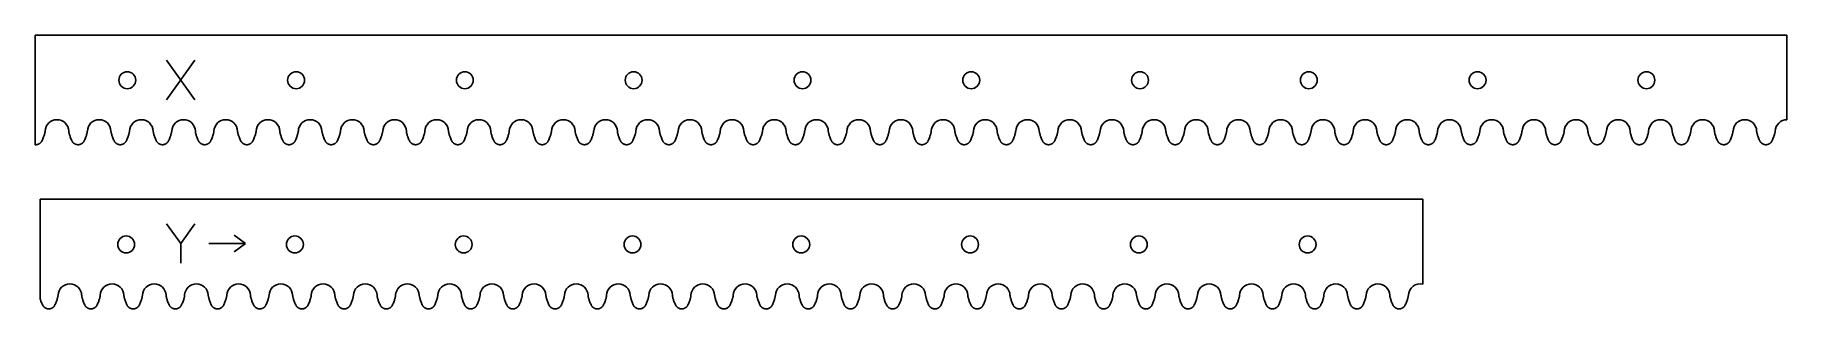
# Model space of a CAD drawing. Extents: x -1581 to -1270, y 120 to 168.
import ezdxf

# ---------------------------------------------------------------- set-up
doc = ezdxf.new("R2010")
doc.units = 0
doc.layers.add('V2_X8M8_BEARINGS', color=7, linetype='CONTINUOUS')

msp = doc.modelspace()

# ---------------------------------------------------------------- linework, layer by layer
at = {"layer": 'V2_X8M8_BEARINGS'}
for p, q in [((-1270, 168.45), (-1581.39, 168.45)), ((-1581.39, 168.45), (-1581.39, 149.02)), ((-1270, 153.45), (-1270, 168.45)), ((-1553, 164), (-1558, 157)), ((-1558, 164), (-1553, 157)), ((-1580.31, 149.46), (-1580.29, 149.47)), ((-1580.29, 149.47), (-1580.28, 149.49)), ((-1580.28, 149.49), (-1580.27, 149.51)), ((-1580.27, 149.51), (-1580.25, 149.53)), ((-1580.25, 149.53), (-1580.24, 149.54)), ((-1580.24, 149.54), (-1580.23, 149.56)), ((-1580.23, 149.56), (-1580.22, 149.58)), ((-1580.22, 149.58), (-1580.2, 149.61)), ((-1580.2, 149.61), (-1580.18, 149.65)), ((-1580.18, 149.65), (-1580.16, 149.69)), ((-1580.16, 149.69), (-1580.14, 149.73)), ((-1580.14, 149.73), (-1580.06, 149.89)), ((-1580.06, 149.89), (-1579.99, 150.06)), ((-1579.99, 150.06), (-1579.93, 150.22)), ((-1579.93, 150.22), (-1579.86, 150.39)), ((-1579.86, 150.39), (-1579.82, 150.53)), ((-1579.82, 150.53), (-1579.77, 150.66)), ((-1579.77, 150.66), (-1579.73, 150.8)), ((-1579.73, 150.8), (-1579.69, 150.93)), ((-1579.69, 150.93), (-1579.67, 151.02)), ((-1579.67, 151.02), (-1579.65, 151.11)), ((-1579.65, 151.11), (-1579.63, 151.2)), ((-1579.63, 151.2), (-1579.61, 151.28)), ((-1579.61, 151.28), (-1579.6, 151.33)), ((-1579.6, 151.39), (-1579.59, 151.4)), ((-1579.6, 151.37), (-1579.6, 151.39)), ((-1579.6, 151.33), (-1579.6, 151.37)), ((-1579.59, 151.41), (-1579.59, 151.43)), ((-1579.59, 151.4), (-1579.59, 151.41)), ((-1579.59, 151.4), (-1579.59, 151.4)), ((-1575.4, 151.43), (-1575.4, 151.41)), ((-1575.4, 151.41), (-1575.4, 151.4)), ((-1575.4, 151.4), (-1575.39, 151.4)), ((-1575.39, 151.4), (-1575.39, 151.39)), ((-1575.39, 151.39), (-1575.39, 151.37)), ((-1575.39, 151.37), (-1575.39, 151.33)), ((-1575.39, 151.33), (-1575.38, 151.28)), ((-1575.38, 151.28), (-1575.36, 151.2)), ((-1575.36, 151.2), (-1575.34, 151.11)), ((-1575.34, 151.11), (-1575.32, 151.02)), ((-1575.32, 151.02), (-1575.3, 150.93)), ((-1575.3, 150.93), (-1575.26, 150.8)), ((-1575.26, 150.8), (-1575.22, 150.66)), ((-1575.22, 150.66), (-1575.17, 150.53)), ((-1575.17, 150.53), (-1575.13, 150.39)), ((-1575.13, 150.39), (-1575.06, 150.22)), ((-1575.06, 150.22), (-1575, 150.06)), ((-1575, 150.06), (-1574.93, 149.89)), ((-1574.93, 149.89), (-1574.85, 149.73)), ((-1574.85, 149.73), (-1574.83, 149.69)), ((-1574.83, 149.69), (-1574.81, 149.65)), ((-1574.81, 149.65), (-1574.79, 149.61)), ((-1574.79, 149.61), (-1574.77, 149.58)), ((-1574.77, 149.58), (-1574.76, 149.56)), ((-1574.76, 149.56), (-1574.75, 149.54)), ((-1574.75, 149.54), (-1574.74, 149.53)), ((-1574.74, 149.53), (-1574.72, 149.51)), ((-1574.72, 149.51), (-1574.71, 149.49)), ((-1574.71, 149.49), (-1574.7, 149.47)), ((-1574.7, 149.47), (-1574.68, 149.46)), ((-1572.81, 149.46), (-1572.79, 149.47)), ((-1572.79, 149.47), (-1572.78, 149.49)), ((-1572.78, 149.49), (-1572.77, 149.51)), ((-1572.77, 149.51), (-1572.75, 149.53)), ((-1572.75, 149.53), (-1572.74, 149.54)), ((-1572.74, 149.54), (-1572.73, 149.56)), ((-1572.73, 149.56), (-1572.72, 149.58)), ((-1572.72, 149.58), (-1572.7, 149.61)), ((-1572.7, 149.61), (-1572.68, 149.65)), ((-1572.68, 149.65), (-1572.66, 149.69)), ((-1572.66, 149.69), (-1572.64, 149.73)), ((-1572.64, 149.73), (-1572.56, 149.89)), ((-1572.56, 149.89), (-1572.49, 150.06)), ((-1572.49, 150.06), (-1572.43, 150.22)), ((-1572.43, 150.22), (-1572.36, 150.39)), ((-1572.36, 150.39), (-1572.32, 150.53)), ((-1572.32, 150.53), (-1572.27, 150.66)), ((-1572.27, 150.66), (-1572.23, 150.8)), ((-1572.23, 150.8), (-1572.19, 150.93)), ((-1572.19, 150.93), (-1572.17, 151.02)), ((-1572.17, 151.02), (-1572.15, 151.11)), ((-1572.15, 151.11), (-1572.13, 151.2)), ((-1572.13, 151.2), (-1572.11, 151.28)), ((-1572.11, 151.28), (-1572.1, 151.33)), ((-1572.1, 151.39), (-1572.09, 151.4)), ((-1572.1, 151.37), (-1572.1, 151.39)), ((-1572.1, 151.33), (-1572.1, 151.37)), ((-1572.09, 151.41), (-1572.09, 151.43)), ((-1572.09, 151.4), (-1572.09, 151.41)), ((-1572.09, 151.4), (-1572.09, 151.4)), ((-1567.9, 151.43), (-1567.9, 151.41)), ((-1567.9, 151.41), (-1567.9, 151.4)), ((-1567.9, 151.4), (-1567.89, 151.4)), ((-1567.89, 151.4), (-1567.89, 151.39)), ((-1567.89, 151.39), (-1567.89, 151.37)), ((-1567.89, 151.37), (-1567.89, 151.33)), ((-1567.89, 151.33), (-1567.88, 151.28)), ((-1567.88, 151.28), (-1567.86, 151.2)), ((-1567.86, 151.2), (-1567.84, 151.11)), ((-1567.84, 151.11), (-1567.82, 151.02)), ((-1567.82, 151.02), (-1567.8, 150.93)), ((-1567.8, 150.93), (-1567.76, 150.8)), ((-1567.76, 150.8), (-1567.72, 150.66)), ((-1567.72, 150.66), (-1567.67, 150.53)), ((-1567.67, 150.53), (-1567.63, 150.39)), ((-1567.63, 150.39), (-1567.56, 150.22)), ((-1567.56, 150.22), (-1567.5, 150.06)), ((-1567.5, 150.06), (-1567.43, 149.89)), ((-1567.43, 149.89), (-1567.35, 149.73)), ((-1567.35, 149.73), (-1567.33, 149.69)), ((-1567.33, 149.69), (-1567.31, 149.65)), ((-1567.31, 149.65), (-1567.29, 149.61)), ((-1567.29, 149.61), (-1567.27, 149.58)), ((-1567.27, 149.58), (-1567.26, 149.56)), ((-1567.26, 149.56), (-1567.25, 149.54)), ((-1567.25, 149.54), (-1567.24, 149.53)), ((-1567.24, 149.53), (-1567.22, 149.51)), ((-1567.22, 149.51), (-1567.21, 149.49)), ((-1567.21, 149.49), (-1567.2, 149.47)), ((-1567.2, 149.47), (-1567.18, 149.46)), ((-1565.31, 149.46), (-1565.29, 149.47)), ((-1565.29, 149.47), (-1565.28, 149.49)), ((-1565.28, 149.49), (-1565.27, 149.51)), ((-1565.27, 149.51), (-1565.25, 149.53)), ((-1565.25, 149.53), (-1565.24, 149.54)), ((-1565.24, 149.54), (-1565.23, 149.56)), ((-1565.23, 149.56), (-1565.22, 149.58)), ((-1565.22, 149.58), (-1565.2, 149.61)), ((-1565.2, 149.61), (-1565.18, 149.65)), ((-1565.18, 149.65), (-1565.16, 149.69)), ((-1565.16, 149.69), (-1565.14, 149.73)), ((-1565.14, 149.73), (-1565.06, 149.89)), ((-1565.06, 149.89), (-1564.99, 150.06)), ((-1564.99, 150.06), (-1564.93, 150.22)), ((-1564.93, 150.22), (-1564.86, 150.39)), ((-1564.86, 150.39), (-1564.82, 150.53)), ((-1564.82, 150.53), (-1564.77, 150.66)), ((-1564.77, 150.66), (-1564.73, 150.8)), ((-1564.73, 150.8), (-1564.69, 150.93)), ((-1564.69, 150.93), (-1564.67, 151.02)), ((-1564.67, 151.02), (-1564.65, 151.11)), ((-1564.65, 151.11), (-1564.63, 151.2)), ((-1564.63, 151.2), (-1564.61, 151.28)), ((-1564.61, 151.28), (-1564.6, 151.33)), ((-1564.6, 151.39), (-1564.59, 151.4)), ((-1564.6, 151.37), (-1564.6, 151.39)), ((-1564.6, 151.33), (-1564.6, 151.37)), ((-1564.59, 151.41), (-1564.59, 151.43)), ((-1564.59, 151.4), (-1564.59, 151.41)), ((-1564.59, 151.4), (-1564.59, 151.4)), ((-1560.4, 151.43), (-1560.4, 151.41)), ((-1560.4, 151.41), (-1560.4, 151.4)), ((-1560.4, 151.4), (-1560.39, 151.4)), ((-1560.39, 151.4), (-1560.39, 151.39)), ((-1560.39, 151.39), (-1560.39, 151.37)), ((-1560.39, 151.37), (-1560.39, 151.33)), ((-1560.39, 151.33), (-1560.38, 151.28)), ((-1560.38, 151.28), (-1560.36, 151.2)), ((-1560.36, 151.2), (-1560.34, 151.11)), ((-1560.34, 151.11), (-1560.32, 151.02)), ((-1560.32, 151.02), (-1560.3, 150.93)), ((-1560.3, 150.93), (-1560.26, 150.8)), ((-1560.26, 150.8), (-1560.22, 150.66)), ((-1560.22, 150.66), (-1560.17, 150.53)), ((-1560.17, 150.53), (-1560.13, 150.39)), ((-1560.13, 150.39), (-1560.06, 150.22)), ((-1560.06, 150.22), (-1560, 150.06)), ((-1560, 150.06), (-1559.93, 149.89)), ((-1559.93, 149.89), (-1559.85, 149.73)), ((-1559.85, 149.73), (-1559.83, 149.69)), ((-1559.83, 149.69), (-1559.81, 149.65)), ((-1559.81, 149.65), (-1559.79, 149.61)), ((-1559.79, 149.61), (-1559.77, 149.58)), ((-1559.77, 149.58), (-1559.76, 149.56)), ((-1559.76, 149.56), (-1559.75, 149.54)), ((-1559.75, 149.54), (-1559.74, 149.53)), ((-1559.74, 149.53), (-1559.72, 149.51)), ((-1559.72, 149.51), (-1559.71, 149.49)), ((-1559.71, 149.49), (-1559.7, 149.47)), ((-1559.7, 149.47), (-1559.68, 149.46)), ((-1557.81, 149.46), (-1557.79, 149.47)), ((-1557.79, 149.47), (-1557.78, 149.49)), ((-1557.78, 149.49), (-1557.77, 149.51)), ((-1557.77, 149.51), (-1557.75, 149.53)), ((-1557.75, 149.53), (-1557.74, 149.54)), ((-1557.74, 149.54), (-1557.73, 149.56)), ((-1557.73, 149.56), (-1557.72, 149.58)), ((-1557.72, 149.58), (-1557.7, 149.61)), ((-1557.7, 149.61), (-1557.68, 149.65)), ((-1557.68, 149.65), (-1557.66, 149.69)), ((-1557.66, 149.69), (-1557.64, 149.73)), ((-1557.64, 149.73), (-1557.56, 149.89)), ((-1557.56, 149.89), (-1557.49, 150.06)), ((-1557.49, 150.06), (-1557.43, 150.22)), ((-1557.43, 150.22), (-1557.36, 150.39)), ((-1557.36, 150.39), (-1557.32, 150.53)), ((-1557.32, 150.53), (-1557.27, 150.66)), ((-1557.27, 150.66), (-1557.23, 150.8)), ((-1557.23, 150.8), (-1557.19, 150.93)), ((-1557.19, 150.93), (-1557.17, 151.02)), ((-1557.17, 151.02), (-1557.15, 151.11)), ((-1557.15, 151.11), (-1557.13, 151.2)), ((-1557.13, 151.2), (-1557.11, 151.28)), ((-1557.11, 151.28), (-1557.1, 151.33)), ((-1557.1, 151.39), (-1557.09, 151.4)), ((-1557.1, 151.37), (-1557.1, 151.39)), ((-1557.1, 151.33), (-1557.1, 151.37)), ((-1557.09, 151.41), (-1557.09, 151.43)), ((-1557.09, 151.4), (-1557.09, 151.41)), ((-1557.09, 151.4), (-1557.09, 151.4)), ((-1552.9, 151.43), (-1552.9, 151.41)), ((-1552.9, 151.41), (-1552.9, 151.4)), ((-1552.9, 151.4), (-1552.89, 151.4)), ((-1552.89, 151.4), (-1552.89, 151.39)), ((-1552.89, 151.39), (-1552.89, 151.37)), ((-1552.89, 151.37), (-1552.89, 151.33)), ((-1552.89, 151.33), (-1552.88, 151.28)), ((-1552.88, 151.28), (-1552.86, 151.2)), ((-1552.86, 151.2), (-1552.84, 151.11)), ((-1552.84, 151.11), (-1552.82, 151.02)), ((-1552.82, 151.02), (-1552.8, 150.93)), ((-1552.8, 150.93), (-1552.76, 150.8)), ((-1552.76, 150.8), (-1552.72, 150.66)), ((-1552.72, 150.66), (-1552.67, 150.53)), ((-1552.67, 150.53), (-1552.63, 150.39)), ((-1552.63, 150.39), (-1552.56, 150.22)), ((-1552.56, 150.22), (-1552.5, 150.06)), ((-1552.5, 150.06), (-1552.43, 149.89)), ((-1552.43, 149.89), (-1552.35, 149.73)), ((-1552.35, 149.73), (-1552.33, 149.69)), ((-1552.33, 149.69), (-1552.31, 149.65)), ((-1552.31, 149.65), (-1552.29, 149.61)), ((-1552.29, 149.61), (-1552.27, 149.58)), ((-1552.27, 149.58), (-1552.26, 149.56)), ((-1552.26, 149.56), (-1552.25, 149.54)), ((-1552.25, 149.54), (-1552.24, 149.53)), ((-1552.24, 149.53), (-1552.22, 149.51)), ((-1552.22, 149.51), (-1552.21, 149.49)), ((-1552.21, 149.49), (-1552.2, 149.47)), ((-1552.2, 149.47), (-1552.18, 149.46)), ((-1550.31, 149.46), (-1550.29, 149.47)), ((-1550.29, 149.47), (-1550.28, 149.49)), ((-1550.28, 149.49), (-1550.27, 149.51)), ((-1550.27, 149.51), (-1550.25, 149.53)), ((-1550.25, 149.53), (-1550.24, 149.54)), ((-1550.24, 149.54), (-1550.23, 149.56)), ((-1550.23, 149.56), (-1550.22, 149.58)), ((-1550.22, 149.58), (-1550.2, 149.61)), ((-1550.2, 149.61), (-1550.18, 149.65)), ((-1550.18, 149.65), (-1550.16, 149.69)), ((-1550.16, 149.69), (-1550.14, 149.73)), ((-1550.14, 149.73), (-1550.06, 149.89)), ((-1550.06, 149.89), (-1549.99, 150.06)), ((-1549.99, 150.06), (-1549.93, 150.22)), ((-1549.93, 150.22), (-1549.86, 150.39)), ((-1549.86, 150.39), (-1549.82, 150.53)), ((-1549.82, 150.53), (-1549.77, 150.66)), ((-1549.77, 150.66), (-1549.73, 150.8)), ((-1549.73, 150.8), (-1549.69, 150.93)), ((-1549.69, 150.93), (-1549.67, 151.02)), ((-1549.67, 151.02), (-1549.65, 151.11)), ((-1549.65, 151.11), (-1549.63, 151.2)), ((-1549.63, 151.2), (-1549.61, 151.28)), ((-1549.61, 151.28), (-1549.6, 151.33)), ((-1549.6, 151.39), (-1549.59, 151.4)), ((-1549.6, 151.37), (-1549.6, 151.39)), ((-1549.6, 151.33), (-1549.6, 151.37)), ((-1549.59, 151.41), (-1549.59, 151.43)), ((-1549.59, 151.4), (-1549.59, 151.41)), ((-1549.59, 151.4), (-1549.59, 151.4)), ((-1545.4, 151.43), (-1545.4, 151.41)), ((-1545.4, 151.41), (-1545.39, 151.4)), ((-1545.39, 151.4), (-1545.39, 151.4)), ((-1545.39, 151.4), (-1545.39, 151.39)), ((-1545.39, 151.39), (-1545.39, 151.37)), ((-1545.39, 151.37), (-1545.39, 151.33)), ((-1545.39, 151.33), (-1545.38, 151.28)), ((-1545.38, 151.28), (-1545.36, 151.2)), ((-1545.36, 151.2), (-1545.34, 151.11)), ((-1545.34, 151.11), (-1545.32, 151.02)), ((-1545.32, 151.02), (-1545.3, 150.93)), ((-1545.3, 150.93), (-1545.26, 150.8)), ((-1545.26, 150.8), (-1545.22, 150.66)), ((-1545.22, 150.66), (-1545.17, 150.53)), ((-1545.17, 150.53), (-1545.13, 150.39)), ((-1545.13, 150.39), (-1545.06, 150.22)), ((-1545.06, 150.22), (-1545, 150.06)), ((-1545, 150.06), (-1544.93, 149.89)), ((-1544.93, 149.89), (-1544.85, 149.73)), ((-1544.85, 149.73), (-1544.83, 149.69)), ((-1544.83, 149.69), (-1544.81, 149.65)), ((-1544.81, 149.65), (-1544.79, 149.61)), ((-1544.79, 149.61), (-1544.77, 149.58)), ((-1544.77, 149.58), (-1544.76, 149.56)), ((-1544.76, 149.56), (-1544.75, 149.54)), ((-1544.75, 149.54), (-1544.74, 149.53)), ((-1544.74, 149.53), (-1544.72, 149.51)), ((-1544.72, 149.51), (-1544.71, 149.49)), ((-1544.71, 149.49), (-1544.7, 149.47)), ((-1544.7, 149.47), (-1544.68, 149.46)), ((-1542.81, 149.46), (-1542.79, 149.47)), ((-1542.79, 149.47), (-1542.78, 149.49)), ((-1542.78, 149.49), (-1542.77, 149.51)), ((-1542.77, 149.51), (-1542.75, 149.53)), ((-1542.75, 149.53), (-1542.74, 149.54)), ((-1542.74, 149.54), (-1542.73, 149.56)), ((-1542.73, 149.56), (-1542.72, 149.58)), ((-1542.72, 149.58), (-1542.7, 149.61)), ((-1542.7, 149.61), (-1542.68, 149.65)), ((-1542.68, 149.65), (-1542.66, 149.69)), ((-1542.66, 149.69), (-1542.64, 149.73)), ((-1542.64, 149.73), (-1542.56, 149.89)), ((-1542.56, 149.89), (-1542.49, 150.06)), ((-1542.49, 150.06), (-1542.43, 150.22)), ((-1542.43, 150.22), (-1542.36, 150.39)), ((-1542.36, 150.39), (-1542.32, 150.53)), ((-1542.32, 150.53), (-1542.27, 150.66)), ((-1542.27, 150.66), (-1542.23, 150.8)), ((-1542.23, 150.8), (-1542.19, 150.93)), ((-1542.19, 150.93), (-1542.17, 151.02)), ((-1542.17, 151.02), (-1542.15, 151.11)), ((-1542.15, 151.11), (-1542.13, 151.2)), ((-1542.13, 151.2), (-1542.11, 151.28)), ((-1542.11, 151.28), (-1542.1, 151.33)), ((-1542.1, 151.39), (-1542.09, 151.4)), ((-1542.1, 151.37), (-1542.1, 151.39)), ((-1542.1, 151.33), (-1542.1, 151.37)), ((-1542.09, 151.41), (-1542.09, 151.43)), ((-1542.09, 151.4), (-1542.09, 151.41)), ((-1542.09, 151.4), (-1542.09, 151.4)), ((-1537.9, 151.43), (-1537.9, 151.41)), ((-1537.9, 151.41), (-1537.89, 151.4)), ((-1537.89, 151.4), (-1537.89, 151.4)), ((-1537.89, 151.4), (-1537.89, 151.39)), ((-1537.89, 151.39), (-1537.89, 151.37)), ((-1537.89, 151.37), (-1537.89, 151.33)), ((-1537.89, 151.33), (-1537.88, 151.28)), ((-1537.88, 151.28), (-1537.86, 151.2)), ((-1537.86, 151.2), (-1537.84, 151.11)), ((-1537.84, 151.11), (-1537.82, 151.02)), ((-1537.82, 151.02), (-1537.8, 150.93)), ((-1537.8, 150.93), (-1537.76, 150.8)), ((-1537.76, 150.8), (-1537.72, 150.66)), ((-1537.72, 150.66), (-1537.67, 150.53)), ((-1537.67, 150.53), (-1537.63, 150.39)), ((-1537.63, 150.39), (-1537.56, 150.22)), ((-1537.56, 150.22), (-1537.5, 150.06)), ((-1537.5, 150.06), (-1537.43, 149.89)), ((-1537.43, 149.89), (-1537.35, 149.73)), ((-1537.35, 149.73), (-1537.33, 149.69)), ((-1537.33, 149.69), (-1537.31, 149.65)), ((-1537.31, 149.65), (-1537.29, 149.61)), ((-1537.29, 149.61), (-1537.27, 149.58)), ((-1537.27, 149.58), (-1537.26, 149.56)), ((-1537.26, 149.56), (-1537.25, 149.54)), ((-1537.25, 149.54), (-1537.24, 149.53)), ((-1537.24, 149.53), (-1537.22, 149.51)), ((-1537.22, 149.51), (-1537.21, 149.49)), ((-1537.21, 149.49), (-1537.2, 149.47)), ((-1537.2, 149.47), (-1537.18, 149.46)), ((-1535.31, 149.46), (-1535.29, 149.47)), ((-1535.29, 149.47), (-1535.28, 149.49)), ((-1535.28, 149.49), (-1535.27, 149.51)), ((-1535.27, 149.51), (-1535.25, 149.53)), ((-1535.25, 149.53), (-1535.24, 149.54)), ((-1535.24, 149.54), (-1535.23, 149.56)), ((-1535.23, 149.56), (-1535.22, 149.58)), ((-1535.22, 149.58), (-1535.2, 149.61)), ((-1535.2, 149.61), (-1535.18, 149.65)), ((-1535.18, 149.65), (-1535.16, 149.69)), ((-1535.16, 149.69), (-1535.14, 149.73)), ((-1535.14, 149.73), (-1535.06, 149.89)), ((-1535.06, 149.89), (-1534.99, 150.06)), ((-1534.99, 150.06), (-1534.93, 150.22)), ((-1534.93, 150.22), (-1534.86, 150.39)), ((-1534.86, 150.39), (-1534.82, 150.53)), ((-1534.82, 150.53), (-1534.77, 150.66)), ((-1534.77, 150.66), (-1534.73, 150.8)), ((-1534.73, 150.8), (-1534.69, 150.93)), ((-1534.69, 150.93), (-1534.67, 151.02)), ((-1534.67, 151.02), (-1534.65, 151.11)), ((-1534.65, 151.11), (-1534.63, 151.2)), ((-1534.63, 151.2), (-1534.61, 151.28)), ((-1534.61, 151.28), (-1534.6, 151.33)), ((-1534.6, 151.39), (-1534.59, 151.4)), ((-1534.6, 151.37), (-1534.6, 151.39)), ((-1534.6, 151.33), (-1534.6, 151.37)), ((-1534.59, 151.41), (-1534.59, 151.43)), ((-1534.59, 151.4), (-1534.59, 151.41)), ((-1534.59, 151.4), (-1534.59, 151.4)), ((-1530.4, 151.43), (-1530.4, 151.41)), ((-1530.4, 151.41), (-1530.39, 151.4)), ((-1530.39, 151.4), (-1530.39, 151.4)), ((-1530.39, 151.4), (-1530.39, 151.39)), ((-1530.39, 151.39), (-1530.39, 151.37)), ((-1530.39, 151.37), (-1530.39, 151.33)), ((-1530.39, 151.33), (-1530.38, 151.28)), ((-1530.38, 151.28), (-1530.36, 151.2)), ((-1530.36, 151.2), (-1530.34, 151.11)), ((-1530.34, 151.11), (-1530.32, 151.02)), ((-1530.32, 151.02), (-1530.3, 150.93)), ((-1530.3, 150.93), (-1530.26, 150.8)), ((-1530.26, 150.8), (-1530.22, 150.66)), ((-1530.22, 150.66), (-1530.17, 150.53)), ((-1530.17, 150.53), (-1530.13, 150.39)), ((-1530.13, 150.39), (-1530.06, 150.22)), ((-1530.06, 150.22), (-1530, 150.06)), ((-1530, 150.06), (-1529.93, 149.89)), ((-1529.93, 149.89), (-1529.85, 149.73)), ((-1529.85, 149.73), (-1529.83, 149.69)), ((-1529.83, 149.69), (-1529.81, 149.65)), ((-1529.81, 149.65), (-1529.79, 149.61)), ((-1529.79, 149.61), (-1529.77, 149.58)), ((-1529.77, 149.58), (-1529.76, 149.56)), ((-1529.76, 149.56), (-1529.75, 149.54)), ((-1529.75, 149.54), (-1529.74, 149.53)), ((-1529.74, 149.53), (-1529.72, 149.51)), ((-1529.72, 149.51), (-1529.71, 149.49)), ((-1529.71, 149.49), (-1529.7, 149.47)), ((-1529.7, 149.47), (-1529.68, 149.46)), ((-1527.81, 149.46), (-1527.79, 149.47)), ((-1527.79, 149.47), (-1527.78, 149.49)), ((-1527.78, 149.49), (-1527.77, 149.51)), ((-1527.77, 149.51), (-1527.75, 149.53)), ((-1527.75, 149.53), (-1527.74, 149.54)), ((-1527.74, 149.54), (-1527.73, 149.56)), ((-1527.73, 149.56), (-1527.72, 149.58)), ((-1527.72, 149.58), (-1527.7, 149.61)), ((-1527.7, 149.61), (-1527.68, 149.65)), ((-1527.68, 149.65), (-1527.66, 149.69)), ((-1527.66, 149.69), (-1527.64, 149.73)), ((-1527.64, 149.73), (-1527.56, 149.89)), ((-1527.56, 149.89), (-1527.49, 150.06)), ((-1527.49, 150.06), (-1527.43, 150.22)), ((-1527.43, 150.22), (-1527.36, 150.39)), ((-1527.36, 150.39), (-1527.32, 150.53)), ((-1527.32, 150.53), (-1527.27, 150.66)), ((-1527.27, 150.66), (-1527.23, 150.8)), ((-1527.23, 150.8), (-1527.19, 150.93)), ((-1527.19, 150.93), (-1527.17, 151.02)), ((-1527.17, 151.02), (-1527.15, 151.11)), ((-1527.15, 151.11), (-1527.13, 151.2)), ((-1527.13, 151.2), (-1527.11, 151.28)), ((-1527.11, 151.28), (-1527.1, 151.33)), ((-1527.1, 151.39), (-1527.09, 151.4)), ((-1527.1, 151.37), (-1527.1, 151.39)), ((-1527.1, 151.33), (-1527.1, 151.37)), ((-1527.09, 151.41), (-1527.09, 151.43)), ((-1527.09, 151.4), (-1527.09, 151.41)), ((-1527.09, 151.4), (-1527.09, 151.4)), ((-1522.9, 151.43), (-1522.9, 151.41)), ((-1522.9, 151.41), (-1522.89, 151.4)), ((-1522.89, 151.4), (-1522.89, 151.4)), ((-1522.89, 151.4), (-1522.89, 151.39)), ((-1522.89, 151.39), (-1522.89, 151.37)), ((-1522.89, 151.37), (-1522.89, 151.33)), ((-1522.89, 151.33), (-1522.88, 151.28)), ((-1522.88, 151.28), (-1522.86, 151.2)), ((-1522.86, 151.2), (-1522.84, 151.11)), ((-1522.84, 151.11), (-1522.82, 151.02)), ((-1522.82, 151.02), (-1522.8, 150.93)), ((-1522.8, 150.93), (-1522.76, 150.8)), ((-1522.76, 150.8), (-1522.72, 150.66)), ((-1522.72, 150.66), (-1522.67, 150.53)), ((-1522.67, 150.53), (-1522.63, 150.39)), ((-1522.63, 150.39), (-1522.56, 150.22)), ((-1522.56, 150.22), (-1522.5, 150.06)), ((-1522.5, 150.06), (-1522.43, 149.89)), ((-1522.43, 149.89), (-1522.35, 149.73)), ((-1522.35, 149.73), (-1522.33, 149.69)), ((-1522.33, 149.69), (-1522.31, 149.65)), ((-1522.31, 149.65), (-1522.29, 149.61)), ((-1522.29, 149.61), (-1522.27, 149.58)), ((-1522.27, 149.58), (-1522.26, 149.56)), ((-1522.26, 149.56), (-1522.25, 149.54)), ((-1522.25, 149.54), (-1522.24, 149.53)), ((-1522.24, 149.53), (-1522.22, 149.51)), ((-1522.22, 149.51), (-1522.21, 149.49)), ((-1522.21, 149.49), (-1522.2, 149.47)), ((-1522.2, 149.47), (-1522.18, 149.46)), ((-1520.31, 149.46), (-1520.29, 149.47)), ((-1520.29, 149.47), (-1520.28, 149.49)), ((-1520.28, 149.49), (-1520.27, 149.51)), ((-1520.27, 149.51), (-1520.25, 149.53)), ((-1520.25, 149.53), (-1520.24, 149.54)), ((-1520.24, 149.54), (-1520.23, 149.56)), ((-1520.23, 149.56), (-1520.22, 149.58)), ((-1520.22, 149.58), (-1520.2, 149.61)), ((-1520.2, 149.61), (-1520.18, 149.65)), ((-1520.18, 149.65), (-1520.16, 149.69)), ((-1520.16, 149.69), (-1520.14, 149.73)), ((-1520.14, 149.73), (-1520.06, 149.89)), ((-1520.06, 149.89), (-1519.99, 150.06)), ((-1519.99, 150.06), (-1519.93, 150.22)), ((-1519.93, 150.22), (-1519.86, 150.39)), ((-1519.86, 150.39), (-1519.82, 150.53)), ((-1519.82, 150.53), (-1519.77, 150.66)), ((-1519.77, 150.66), (-1519.73, 150.8)), ((-1519.73, 150.8), (-1519.69, 150.93)), ((-1519.69, 150.93), (-1519.67, 151.02)), ((-1519.67, 151.02), (-1519.65, 151.11)), ((-1519.65, 151.11), (-1519.63, 151.2)), ((-1519.63, 151.2), (-1519.61, 151.28)), ((-1519.61, 151.28), (-1519.6, 151.33)), ((-1519.6, 151.39), (-1519.59, 151.4)), ((-1519.6, 151.37), (-1519.6, 151.39)), ((-1519.6, 151.33), (-1519.6, 151.37)), ((-1519.59, 151.41), (-1519.59, 151.43)), ((-1519.59, 151.4), (-1519.59, 151.41)), ((-1519.59, 151.4), (-1519.59, 151.4)), ((-1515.4, 151.43), (-1515.4, 151.41)), ((-1515.4, 151.41), (-1515.39, 151.4)), ((-1515.39, 151.4), (-1515.39, 151.4)), ((-1515.39, 151.4), (-1515.39, 151.39)), ((-1515.39, 151.39), (-1515.39, 151.37)), ((-1515.39, 151.37), (-1515.39, 151.33)), ((-1515.39, 151.33), (-1515.38, 151.28)), ((-1515.38, 151.28), (-1515.36, 151.2)), ((-1515.36, 151.2), (-1515.34, 151.11)), ((-1515.34, 151.11), (-1515.32, 151.02)), ((-1515.32, 151.02), (-1515.3, 150.93)), ((-1515.3, 150.93), (-1515.26, 150.8)), ((-1515.26, 150.8), (-1515.22, 150.66)), ((-1515.22, 150.66), (-1515.17, 150.53)), ((-1515.17, 150.53), (-1515.13, 150.39)), ((-1515.13, 150.39), (-1515.06, 150.22)), ((-1515.06, 150.22), (-1515, 150.06)), ((-1515, 150.06), (-1514.93, 149.89)), ((-1514.93, 149.89), (-1514.85, 149.73)), ((-1514.85, 149.73), (-1514.83, 149.69)), ((-1514.83, 149.69), (-1514.81, 149.65)), ((-1514.81, 149.65), (-1514.79, 149.61)), ((-1514.79, 149.61), (-1514.77, 149.58)), ((-1514.77, 149.58), (-1514.76, 149.56)), ((-1514.76, 149.56), (-1514.75, 149.54)), ((-1514.75, 149.54), (-1514.74, 149.53)), ((-1514.74, 149.53), (-1514.72, 149.51)), ((-1514.72, 149.51), (-1514.71, 149.49)), ((-1514.71, 149.49), (-1514.7, 149.47)), ((-1514.7, 149.47), (-1514.68, 149.46)), ((-1512.81, 149.46), (-1512.79, 149.47)), ((-1512.79, 149.47), (-1512.78, 149.49)), ((-1512.78, 149.49), (-1512.77, 149.51)), ((-1512.77, 149.51), (-1512.75, 149.53)), ((-1512.75, 149.53), (-1512.74, 149.54)), ((-1512.74, 149.54), (-1512.73, 149.56)), ((-1512.73, 149.56), (-1512.72, 149.58)), ((-1512.72, 149.58), (-1512.7, 149.61)), ((-1512.7, 149.61), (-1512.68, 149.65)), ((-1512.68, 149.65), (-1512.66, 149.69)), ((-1512.66, 149.69), (-1512.64, 149.73)), ((-1512.64, 149.73), (-1512.56, 149.89)), ((-1512.56, 149.89), (-1512.49, 150.06)), ((-1512.49, 150.06), (-1512.43, 150.22)), ((-1512.43, 150.22), (-1512.36, 150.39)), ((-1512.36, 150.39), (-1512.32, 150.53)), ((-1512.32, 150.53), (-1512.27, 150.66)), ((-1512.27, 150.66), (-1512.23, 150.8)), ((-1512.23, 150.8), (-1512.19, 150.93)), ((-1512.19, 150.93), (-1512.17, 151.02)), ((-1512.17, 151.02), (-1512.15, 151.11)), ((-1512.15, 151.11), (-1512.13, 151.2)), ((-1512.13, 151.2), (-1512.11, 151.28)), ((-1512.11, 151.28), (-1512.1, 151.33)), ((-1512.1, 151.39), (-1512.09, 151.4)), ((-1512.1, 151.37), (-1512.1, 151.39)), ((-1512.1, 151.33), (-1512.1, 151.37)), ((-1512.09, 151.41), (-1512.09, 151.43)), ((-1512.09, 151.4), (-1512.09, 151.41)), ((-1512.09, 151.4), (-1512.09, 151.4)), ((-1507.9, 151.43), (-1507.9, 151.41)), ((-1507.9, 151.41), (-1507.89, 151.4)), ((-1507.89, 151.4), (-1507.89, 151.4)), ((-1507.89, 151.4), (-1507.89, 151.39)), ((-1507.89, 151.39), (-1507.89, 151.37)), ((-1507.89, 151.37), (-1507.89, 151.33)), ((-1507.89, 151.33), (-1507.88, 151.28)), ((-1507.88, 151.28), (-1507.86, 151.2)), ((-1507.86, 151.2), (-1507.84, 151.11)), ((-1507.84, 151.11), (-1507.82, 151.02)), ((-1507.82, 151.02), (-1507.8, 150.93)), ((-1507.8, 150.93), (-1507.76, 150.8)), ((-1507.76, 150.8), (-1507.72, 150.66)), ((-1507.72, 150.66), (-1507.67, 150.53)), ((-1507.67, 150.53), (-1507.63, 150.39)), ((-1507.63, 150.39), (-1507.56, 150.22)), ((-1507.56, 150.22), (-1507.5, 150.06)), ((-1507.5, 150.06), (-1507.43, 149.89)), ((-1507.43, 149.89), (-1507.35, 149.73)), ((-1507.35, 149.73), (-1507.33, 149.69)), ((-1507.33, 149.69), (-1507.31, 149.65)), ((-1507.31, 149.65), (-1507.29, 149.61)), ((-1507.29, 149.61), (-1507.27, 149.58)), ((-1507.27, 149.58), (-1507.26, 149.56)), ((-1507.26, 149.56), (-1507.25, 149.54)), ((-1507.25, 149.54), (-1507.24, 149.53)), ((-1507.24, 149.53), (-1507.22, 149.51)), ((-1507.22, 149.51), (-1507.21, 149.49)), ((-1507.21, 149.49), (-1507.2, 149.47)), ((-1507.2, 149.47), (-1507.18, 149.46)), ((-1505.31, 149.46), (-1505.29, 149.47)), ((-1505.29, 149.47), (-1505.28, 149.49)), ((-1505.28, 149.49), (-1505.27, 149.51)), ((-1505.27, 149.51), (-1505.25, 149.53)), ((-1505.25, 149.53), (-1505.24, 149.54)), ((-1505.24, 149.54), (-1505.23, 149.56)), ((-1505.23, 149.56), (-1505.22, 149.58)), ((-1505.22, 149.58), (-1505.2, 149.61)), ((-1505.2, 149.61), (-1505.18, 149.65)), ((-1505.18, 149.65), (-1505.16, 149.69)), ((-1505.16, 149.69), (-1505.14, 149.73)), ((-1505.14, 149.73), (-1505.06, 149.89)), ((-1505.06, 149.89), (-1504.99, 150.06)), ((-1504.99, 150.06), (-1504.93, 150.22)), ((-1504.93, 150.22), (-1504.86, 150.39)), ((-1504.86, 150.39), (-1504.82, 150.53)), ((-1504.82, 150.53), (-1504.77, 150.66)), ((-1504.77, 150.66), (-1504.73, 150.8)), ((-1504.73, 150.8), (-1504.69, 150.93)), ((-1504.69, 150.93), (-1504.67, 151.02)), ((-1504.67, 151.02), (-1504.65, 151.11)), ((-1504.65, 151.11), (-1504.63, 151.2)), ((-1504.63, 151.2), (-1504.61, 151.28)), ((-1504.61, 151.28), (-1504.6, 151.33)), ((-1504.6, 151.39), (-1504.59, 151.4)), ((-1504.6, 151.37), (-1504.6, 151.39)), ((-1504.6, 151.33), (-1504.6, 151.37)), ((-1504.59, 151.41), (-1504.59, 151.43)), ((-1504.59, 151.4), (-1504.59, 151.41)), ((-1504.59, 151.4), (-1504.59, 151.4)), ((-1500.4, 151.43), (-1500.4, 151.41)), ((-1500.4, 151.41), (-1500.39, 151.4)), ((-1500.39, 151.4), (-1500.39, 151.4)), ((-1500.39, 151.4), (-1500.39, 151.39)), ((-1500.39, 151.39), (-1500.39, 151.37)), ((-1500.39, 151.37), (-1500.39, 151.33)), ((-1500.39, 151.33), (-1500.38, 151.28)), ((-1500.38, 151.28), (-1500.36, 151.2)), ((-1500.36, 151.2), (-1500.34, 151.11)), ((-1500.34, 151.11), (-1500.32, 151.02)), ((-1500.32, 151.02), (-1500.3, 150.93)), ((-1500.3, 150.93), (-1500.26, 150.8)), ((-1500.26, 150.8), (-1500.22, 150.66)), ((-1500.22, 150.66), (-1500.17, 150.53)), ((-1500.17, 150.53), (-1500.13, 150.39)), ((-1500.13, 150.39), (-1500.06, 150.22)), ((-1500.06, 150.22), (-1500, 150.06)), ((-1500, 150.06), (-1499.93, 149.89)), ((-1499.93, 149.89), (-1499.85, 149.73)), ((-1499.85, 149.73), (-1499.83, 149.69)), ((-1499.83, 149.69), (-1499.81, 149.65)), ((-1499.81, 149.65), (-1499.79, 149.61)), ((-1499.79, 149.61), (-1499.77, 149.58)), ((-1499.77, 149.58), (-1499.76, 149.56)), ((-1499.76, 149.56), (-1499.75, 149.54)), ((-1499.75, 149.54), (-1499.74, 149.53)), ((-1499.74, 149.53), (-1499.72, 149.51)), ((-1499.72, 149.51), (-1499.71, 149.49)), ((-1499.71, 149.49), (-1499.7, 149.47)), ((-1499.7, 149.47), (-1499.68, 149.46)), ((-1497.81, 149.46), (-1497.79, 149.47)), ((-1497.79, 149.47), (-1497.78, 149.49)), ((-1497.78, 149.49), (-1497.77, 149.51)), ((-1497.77, 149.51), (-1497.75, 149.53)), ((-1497.75, 149.53), (-1497.74, 149.54)), ((-1497.74, 149.54), (-1497.73, 149.56)), ((-1497.73, 149.56), (-1497.72, 149.58)), ((-1497.72, 149.58), (-1497.7, 149.61)), ((-1497.7, 149.61), (-1497.68, 149.65)), ((-1497.68, 149.65), (-1497.66, 149.69)), ((-1497.66, 149.69), (-1497.64, 149.73)), ((-1497.64, 149.73), (-1497.56, 149.89)), ((-1497.56, 149.89), (-1497.49, 150.06)), ((-1497.49, 150.06), (-1497.43, 150.22)), ((-1497.43, 150.22), (-1497.36, 150.39)), ((-1497.36, 150.39), (-1497.32, 150.53)), ((-1497.32, 150.53), (-1497.27, 150.66)), ((-1497.27, 150.66), (-1497.23, 150.8)), ((-1497.23, 150.8), (-1497.19, 150.93)), ((-1497.19, 150.93), (-1497.17, 151.02)), ((-1497.17, 151.02), (-1497.15, 151.11)), ((-1497.15, 151.11), (-1497.13, 151.2)), ((-1497.13, 151.2), (-1497.11, 151.28)), ((-1497.11, 151.28), (-1497.1, 151.33)), ((-1497.1, 151.39), (-1497.09, 151.4)), ((-1497.1, 151.37), (-1497.1, 151.39)), ((-1497.1, 151.33), (-1497.1, 151.37)), ((-1497.09, 151.41), (-1497.09, 151.43)), ((-1497.09, 151.4), (-1497.09, 151.41)), ((-1497.09, 151.4), (-1497.09, 151.4)), ((-1492.9, 151.43), (-1492.9, 151.41)), ((-1492.9, 151.41), (-1492.89, 151.4)), ((-1492.89, 151.4), (-1492.89, 151.4)), ((-1492.89, 151.4), (-1492.89, 151.39)), ((-1492.89, 151.39), (-1492.89, 151.37)), ((-1492.89, 151.37), (-1492.89, 151.33)), ((-1492.89, 151.33), (-1492.88, 151.28)), ((-1492.88, 151.28), (-1492.86, 151.2)), ((-1492.86, 151.2), (-1492.84, 151.11)), ((-1492.84, 151.11), (-1492.82, 151.02)), ((-1492.82, 151.02), (-1492.8, 150.93)), ((-1492.8, 150.93), (-1492.76, 150.8)), ((-1492.76, 150.8), (-1492.72, 150.66)), ((-1492.72, 150.66), (-1492.67, 150.53)), ((-1492.67, 150.53), (-1492.63, 150.39)), ((-1492.63, 150.39), (-1492.56, 150.22)), ((-1492.56, 150.22), (-1492.5, 150.06)), ((-1492.5, 150.06), (-1492.43, 149.89)), ((-1492.43, 149.89), (-1492.35, 149.73)), ((-1492.35, 149.73), (-1492.33, 149.69)), ((-1492.33, 149.69), (-1492.31, 149.65)), ((-1492.31, 149.65), (-1492.29, 149.61)), ((-1492.29, 149.61), (-1492.27, 149.58)), ((-1492.27, 149.58), (-1492.26, 149.56)), ((-1492.26, 149.56), (-1492.25, 149.54)), ((-1492.25, 149.54), (-1492.24, 149.53)), ((-1492.24, 149.53), (-1492.22, 149.51)), ((-1492.22, 149.51), (-1492.21, 149.49)), ((-1492.21, 149.49), (-1492.2, 149.47)), ((-1492.2, 149.47), (-1492.18, 149.46)), ((-1490.31, 149.46), (-1490.29, 149.47)), ((-1490.29, 149.47), (-1490.28, 149.49)), ((-1490.28, 149.49), (-1490.27, 149.51)), ((-1490.27, 149.51), (-1490.25, 149.53)), ((-1490.25, 149.53), (-1490.24, 149.54)), ((-1490.24, 149.54), (-1490.23, 149.56)), ((-1490.23, 149.56), (-1490.22, 149.58)), ((-1490.22, 149.58), (-1490.2, 149.61)), ((-1490.2, 149.61), (-1490.18, 149.65)), ((-1490.18, 149.65), (-1490.16, 149.69)), ((-1490.16, 149.69), (-1490.14, 149.73)), ((-1490.14, 149.73), (-1490.06, 149.89)), ((-1490.06, 149.89), (-1489.99, 150.06)), ((-1489.99, 150.06), (-1489.93, 150.22)), ((-1489.93, 150.22), (-1489.86, 150.39)), ((-1489.86, 150.39), (-1489.82, 150.53)), ((-1489.82, 150.53), (-1489.77, 150.66)), ((-1489.77, 150.66), (-1489.73, 150.8)), ((-1489.73, 150.8), (-1489.69, 150.93)), ((-1489.69, 150.93), (-1489.67, 151.02)), ((-1489.67, 151.02), (-1489.65, 151.11)), ((-1489.65, 151.11), (-1489.63, 151.2)), ((-1489.63, 151.2), (-1489.61, 151.28)), ((-1489.61, 151.28), (-1489.6, 151.33)), ((-1489.6, 151.39), (-1489.59, 151.4)), ((-1489.6, 151.37), (-1489.6, 151.39)), ((-1489.6, 151.33), (-1489.6, 151.37)), ((-1489.59, 151.41), (-1489.59, 151.43)), ((-1489.59, 151.4), (-1489.59, 151.41)), ((-1489.59, 151.4), (-1489.59, 151.4)), ((-1485.4, 151.43), (-1485.4, 151.41)), ((-1485.4, 151.41), (-1485.39, 151.4)), ((-1485.39, 151.4), (-1485.39, 151.4)), ((-1485.39, 151.4), (-1485.39, 151.39)), ((-1485.39, 151.39), (-1485.39, 151.37)), ((-1485.39, 151.37), (-1485.39, 151.33)), ((-1485.39, 151.33), (-1485.38, 151.28)), ((-1485.38, 151.28), (-1485.36, 151.2)), ((-1485.36, 151.2), (-1485.34, 151.11)), ((-1485.34, 151.11), (-1485.32, 151.02)), ((-1485.32, 151.02), (-1485.3, 150.93)), ((-1485.3, 150.93), (-1485.26, 150.8)), ((-1485.26, 150.8), (-1485.22, 150.66)), ((-1485.22, 150.66), (-1485.17, 150.53)), ((-1485.17, 150.53), (-1485.13, 150.39)), ((-1485.13, 150.39), (-1485.06, 150.22)), ((-1485.06, 150.22), (-1485, 150.06)), ((-1485, 150.06), (-1484.93, 149.89)), ((-1484.93, 149.89), (-1484.85, 149.73)), ((-1484.85, 149.73), (-1484.83, 149.69)), ((-1484.83, 149.69), (-1484.81, 149.65)), ((-1484.81, 149.65), (-1484.79, 149.61)), ((-1484.79, 149.61), (-1484.77, 149.58)), ((-1484.77, 149.58), (-1484.76, 149.56)), ((-1484.76, 149.56), (-1484.75, 149.54)), ((-1484.75, 149.54), (-1484.74, 149.53)), ((-1484.74, 149.53), (-1484.72, 149.51)), ((-1484.72, 149.51), (-1484.71, 149.49)), ((-1484.71, 149.49), (-1484.7, 149.47)), ((-1484.7, 149.47), (-1484.68, 149.46)), ((-1482.81, 149.46), (-1482.79, 149.47)), ((-1482.79, 149.47), (-1482.78, 149.49)), ((-1482.78, 149.49), (-1482.77, 149.51)), ((-1482.77, 149.51), (-1482.75, 149.53)), ((-1482.75, 149.53), (-1482.74, 149.54)), ((-1482.74, 149.54), (-1482.73, 149.56)), ((-1482.73, 149.56), (-1482.72, 149.58)), ((-1482.72, 149.58), (-1482.7, 149.61)), ((-1482.7, 149.61), (-1482.67, 149.65)), ((-1482.67, 149.65), (-1482.66, 149.69)), ((-1482.66, 149.69), (-1482.64, 149.73)), ((-1482.64, 149.73), (-1482.56, 149.89)), ((-1482.56, 149.89), (-1482.49, 150.06)), ((-1482.49, 150.06), (-1482.43, 150.22)), ((-1482.43, 150.22), (-1482.36, 150.39)), ((-1482.36, 150.39), (-1482.32, 150.53)), ((-1482.32, 150.53), (-1482.27, 150.66)), ((-1482.27, 150.66), (-1482.23, 150.8)), ((-1482.23, 150.8), (-1482.19, 150.93)), ((-1482.19, 150.93), (-1482.17, 151.02)), ((-1482.17, 151.02), (-1482.15, 151.11)), ((-1482.15, 151.11), (-1482.13, 151.2)), ((-1482.13, 151.2), (-1482.11, 151.28)), ((-1482.11, 151.28), (-1482.1, 151.33)), ((-1482.1, 151.39), (-1482.09, 151.4)), ((-1482.1, 151.37), (-1482.1, 151.39)), ((-1482.1, 151.33), (-1482.1, 151.37)), ((-1482.09, 151.41), (-1482.09, 151.43)), ((-1482.09, 151.4), (-1482.09, 151.41)), ((-1482.09, 151.4), (-1482.09, 151.4)), ((-1477.9, 151.43), (-1477.9, 151.41)), ((-1477.9, 151.41), (-1477.89, 151.4)), ((-1477.89, 151.4), (-1477.89, 151.4)), ((-1477.89, 151.4), (-1477.89, 151.39)), ((-1477.89, 151.39), (-1477.89, 151.37)), ((-1477.89, 151.37), (-1477.89, 151.33)), ((-1477.89, 151.33), (-1477.88, 151.28)), ((-1477.88, 151.28), (-1477.86, 151.2)), ((-1477.86, 151.2), (-1477.84, 151.11)), ((-1477.84, 151.11), (-1477.82, 151.02)), ((-1477.82, 151.02), (-1477.8, 150.93)), ((-1477.8, 150.93), (-1477.76, 150.8)), ((-1477.76, 150.8), (-1477.72, 150.66)), ((-1477.72, 150.66), (-1477.67, 150.53)), ((-1477.67, 150.53), (-1477.63, 150.39)), ((-1477.63, 150.39), (-1477.56, 150.22)), ((-1477.56, 150.22), (-1477.5, 150.06)), ((-1477.5, 150.06), (-1477.43, 149.89)), ((-1477.43, 149.89), (-1477.35, 149.73)), ((-1477.35, 149.73), (-1477.33, 149.69)), ((-1477.33, 149.69), (-1477.31, 149.65)), ((-1477.31, 149.65), (-1477.29, 149.61)), ((-1477.29, 149.61), (-1477.27, 149.58)), ((-1477.27, 149.58), (-1477.26, 149.56)), ((-1477.26, 149.56), (-1477.25, 149.54)), ((-1477.25, 149.54), (-1477.24, 149.53)), ((-1477.24, 149.53), (-1477.22, 149.51)), ((-1477.22, 149.51), (-1477.21, 149.49)), ((-1477.21, 149.49), (-1477.2, 149.47)), ((-1477.2, 149.47), (-1477.18, 149.46)), ((-1475.31, 149.46), (-1475.29, 149.47)), ((-1475.29, 149.47), (-1475.28, 149.49)), ((-1475.28, 149.49), (-1475.27, 149.51)), ((-1475.27, 149.51), (-1475.25, 149.53)), ((-1475.25, 149.53), (-1475.24, 149.54)), ((-1475.24, 149.54), (-1475.23, 149.56)), ((-1475.23, 149.56), (-1475.22, 149.58)), ((-1475.22, 149.58), (-1475.2, 149.61)), ((-1475.2, 149.61), (-1475.17, 149.65)), ((-1475.17, 149.65), (-1475.16, 149.69)), ((-1475.16, 149.69), (-1475.14, 149.73)), ((-1475.14, 149.73), (-1475.06, 149.89)), ((-1475.06, 149.89), (-1474.99, 150.06)), ((-1474.99, 150.06), (-1474.93, 150.22)), ((-1474.93, 150.22), (-1474.86, 150.39)), ((-1474.86, 150.39), (-1474.82, 150.53)), ((-1474.82, 150.53), (-1474.77, 150.66)), ((-1474.77, 150.66), (-1474.73, 150.8)), ((-1474.73, 150.8), (-1474.69, 150.93)), ((-1474.69, 150.93), (-1474.67, 151.02)), ((-1474.67, 151.02), (-1474.65, 151.11)), ((-1474.65, 151.11), (-1474.63, 151.2)), ((-1474.63, 151.2), (-1474.61, 151.28)), ((-1474.61, 151.28), (-1474.6, 151.33)), ((-1474.6, 151.39), (-1474.59, 151.4)), ((-1474.6, 151.37), (-1474.6, 151.39)), ((-1474.6, 151.33), (-1474.6, 151.37)), ((-1474.59, 151.41), (-1474.59, 151.43)), ((-1474.59, 151.4), (-1474.59, 151.41)), ((-1474.59, 151.4), (-1474.59, 151.4)), ((-1470.4, 151.43), (-1470.4, 151.41)), ((-1470.4, 151.41), (-1470.39, 151.4)), ((-1470.39, 151.4), (-1470.39, 151.4)), ((-1470.39, 151.4), (-1470.39, 151.39)), ((-1470.39, 151.39), (-1470.39, 151.37)), ((-1470.39, 151.37), (-1470.39, 151.33)), ((-1470.39, 151.33), (-1470.38, 151.28)), ((-1470.38, 151.28), (-1470.36, 151.2)), ((-1470.36, 151.2), (-1470.34, 151.11)), ((-1470.34, 151.11), (-1470.32, 151.02)), ((-1470.32, 151.02), (-1470.3, 150.93)), ((-1470.3, 150.93), (-1470.26, 150.8)), ((-1470.26, 150.8), (-1470.22, 150.66)), ((-1470.22, 150.66), (-1470.17, 150.53)), ((-1470.17, 150.53), (-1470.13, 150.39)), ((-1470.13, 150.39), (-1470.06, 150.22)), ((-1470.06, 150.22), (-1470, 150.06)), ((-1470, 150.06), (-1469.93, 149.89)), ((-1469.93, 149.89), (-1469.85, 149.73)), ((-1469.85, 149.73), (-1469.83, 149.69)), ((-1469.83, 149.69), (-1469.81, 149.65)), ((-1469.81, 149.65), (-1469.79, 149.61)), ((-1469.79, 149.61), (-1469.77, 149.58)), ((-1469.77, 149.58), (-1469.76, 149.56)), ((-1469.76, 149.56), (-1469.75, 149.54)), ((-1469.75, 149.54), (-1469.74, 149.53)), ((-1469.74, 149.53), (-1469.72, 149.51)), ((-1469.72, 149.51), (-1469.71, 149.49)), ((-1469.71, 149.49), (-1469.7, 149.47)), ((-1469.7, 149.47), (-1469.68, 149.46)), ((-1467.81, 149.46), (-1467.79, 149.47)), ((-1467.79, 149.47), (-1467.78, 149.49)), ((-1467.78, 149.49), (-1467.77, 149.51)), ((-1467.77, 149.51), (-1467.75, 149.53)), ((-1467.75, 149.53), (-1467.74, 149.54)), ((-1467.74, 149.54), (-1467.73, 149.56)), ((-1467.73, 149.56), (-1467.72, 149.58)), ((-1467.72, 149.58), (-1467.7, 149.61)), ((-1467.7, 149.61), (-1467.67, 149.65)), ((-1467.67, 149.65), (-1467.66, 149.69)), ((-1467.66, 149.69), (-1467.64, 149.73)), ((-1467.64, 149.73), (-1467.56, 149.89)), ((-1467.56, 149.89), (-1467.49, 150.06)), ((-1467.49, 150.06), (-1467.43, 150.22)), ((-1467.43, 150.22), (-1467.36, 150.39)), ((-1467.36, 150.39), (-1467.32, 150.53)), ((-1467.32, 150.53), (-1467.27, 150.66)), ((-1467.27, 150.66), (-1467.23, 150.8)), ((-1467.23, 150.8), (-1467.19, 150.93)), ((-1467.19, 150.93), (-1467.17, 151.02)), ((-1467.17, 151.02), (-1467.15, 151.11)), ((-1467.15, 151.11), (-1467.13, 151.2)), ((-1467.13, 151.2), (-1467.11, 151.28)), ((-1467.11, 151.28), (-1467.1, 151.33)), ((-1467.1, 151.39), (-1467.09, 151.4)), ((-1467.1, 151.37), (-1467.1, 151.39)), ((-1467.1, 151.33), (-1467.1, 151.37)), ((-1467.09, 151.41), (-1467.09, 151.43)), ((-1467.09, 151.4), (-1467.09, 151.41)), ((-1467.09, 151.4), (-1467.09, 151.4)), ((-1462.9, 151.43), (-1462.9, 151.41)), ((-1462.9, 151.41), (-1462.89, 151.4)), ((-1462.89, 151.4), (-1462.89, 151.4)), ((-1462.89, 151.4), (-1462.89, 151.39)), ((-1462.89, 151.39), (-1462.89, 151.37)), ((-1462.89, 151.37), (-1462.89, 151.33)), ((-1462.89, 151.33), (-1462.88, 151.28)), ((-1462.88, 151.28), (-1462.86, 151.2)), ((-1462.86, 151.2), (-1462.84, 151.11)), ((-1462.84, 151.11), (-1462.82, 151.02)), ((-1462.82, 151.02), (-1462.8, 150.93)), ((-1462.8, 150.93), (-1462.76, 150.8)), ((-1462.76, 150.8), (-1462.72, 150.66)), ((-1462.72, 150.66), (-1462.67, 150.53)), ((-1462.67, 150.53), (-1462.63, 150.39)), ((-1462.63, 150.39), (-1462.56, 150.22)), ((-1462.56, 150.22), (-1462.5, 150.06)), ((-1462.5, 150.06), (-1462.43, 149.89)), ((-1462.43, 149.89), (-1462.35, 149.73)), ((-1462.35, 149.73), (-1462.33, 149.69)), ((-1462.33, 149.69), (-1462.31, 149.65)), ((-1462.31, 149.65), (-1462.29, 149.61)), ((-1462.29, 149.61), (-1462.27, 149.58)), ((-1462.27, 149.58), (-1462.26, 149.56)), ((-1462.26, 149.56), (-1462.25, 149.54)), ((-1462.25, 149.54), (-1462.24, 149.53)), ((-1462.24, 149.53), (-1462.22, 149.51)), ((-1462.22, 149.51), (-1462.21, 149.49)), ((-1462.21, 149.49), (-1462.2, 149.47)), ((-1462.2, 149.47), (-1462.18, 149.46)), ((-1460.31, 149.46), (-1460.29, 149.47)), ((-1460.29, 149.47), (-1460.28, 149.49)), ((-1460.28, 149.49), (-1460.27, 149.51)), ((-1460.27, 149.51), (-1460.25, 149.53)), ((-1460.25, 149.53), (-1460.24, 149.54)), ((-1460.24, 149.54), (-1460.23, 149.56)), ((-1460.23, 149.56), (-1460.22, 149.58)), ((-1460.22, 149.58), (-1460.2, 149.61)), ((-1460.2, 149.61), (-1460.17, 149.65)), ((-1460.17, 149.65), (-1460.16, 149.69)), ((-1460.16, 149.69), (-1460.14, 149.73)), ((-1460.14, 149.73), (-1460.06, 149.89)), ((-1460.06, 149.89), (-1459.99, 150.06)), ((-1459.99, 150.06), (-1459.93, 150.22)), ((-1459.93, 150.22), (-1459.86, 150.39)), ((-1459.86, 150.39), (-1459.82, 150.53)), ((-1459.82, 150.53), (-1459.77, 150.66)), ((-1459.77, 150.66), (-1459.73, 150.8)), ((-1459.73, 150.8), (-1459.69, 150.93)), ((-1459.69, 150.93), (-1459.67, 151.02)), ((-1459.67, 151.02), (-1459.65, 151.11)), ((-1459.65, 151.11), (-1459.63, 151.2)), ((-1459.63, 151.2), (-1459.61, 151.28)), ((-1459.61, 151.28), (-1459.6, 151.33)), ((-1459.6, 151.39), (-1459.59, 151.4)), ((-1459.6, 151.37), (-1459.6, 151.39)), ((-1459.6, 151.33), (-1459.6, 151.37)), ((-1459.59, 151.41), (-1459.59, 151.43)), ((-1459.59, 151.4), (-1459.59, 151.41)), ((-1459.59, 151.4), (-1459.59, 151.4)), ((-1455.4, 151.43), (-1455.4, 151.41)), ((-1455.4, 151.41), (-1455.39, 151.4)), ((-1455.39, 151.4), (-1455.39, 151.4)), ((-1455.39, 151.4), (-1455.39, 151.39)), ((-1455.39, 151.39), (-1455.39, 151.37)), ((-1455.39, 151.37), (-1455.39, 151.33)), ((-1455.39, 151.33), (-1455.38, 151.28)), ((-1455.38, 151.28), (-1455.36, 151.2)), ((-1455.36, 151.2), (-1455.34, 151.11)), ((-1455.34, 151.11), (-1455.32, 151.02)), ((-1455.32, 151.02), (-1455.3, 150.93)), ((-1455.3, 150.93), (-1455.26, 150.8)), ((-1455.26, 150.8), (-1455.22, 150.66)), ((-1455.22, 150.66), (-1455.17, 150.53)), ((-1455.17, 150.53), (-1455.13, 150.39)), ((-1455.13, 150.39), (-1455.06, 150.22)), ((-1455.06, 150.22), (-1455, 150.06)), ((-1455, 150.06), (-1454.93, 149.89)), ((-1454.93, 149.89), (-1454.85, 149.73)), ((-1454.85, 149.73), (-1454.83, 149.69)), ((-1454.83, 149.69), (-1454.81, 149.65)), ((-1454.81, 149.65), (-1454.79, 149.61)), ((-1454.79, 149.61), (-1454.77, 149.58)), ((-1454.77, 149.58), (-1454.76, 149.56)), ((-1454.76, 149.56), (-1454.75, 149.54)), ((-1454.75, 149.54), (-1454.74, 149.53)), ((-1454.74, 149.53), (-1454.72, 149.51)), ((-1454.72, 149.51), (-1454.71, 149.49)), ((-1454.71, 149.49), (-1454.7, 149.47)), ((-1454.7, 149.47), (-1454.68, 149.46)), ((-1452.81, 149.46), (-1452.79, 149.47)), ((-1452.79, 149.47), (-1452.78, 149.49)), ((-1452.78, 149.49), (-1452.77, 149.51)), ((-1452.77, 149.51), (-1452.75, 149.53)), ((-1452.75, 149.53), (-1452.74, 149.54)), ((-1452.74, 149.54), (-1452.73, 149.56)), ((-1452.73, 149.56), (-1452.72, 149.58)), ((-1452.72, 149.58), (-1452.7, 149.61)), ((-1452.7, 149.61), (-1452.67, 149.65)), ((-1452.67, 149.65), (-1452.66, 149.69)), ((-1452.66, 149.69), (-1452.64, 149.73)), ((-1452.64, 149.73), (-1452.56, 149.89)), ((-1452.56, 149.89), (-1452.49, 150.06)), ((-1452.49, 150.06), (-1452.43, 150.22)), ((-1452.43, 150.22), (-1452.36, 150.39)), ((-1452.36, 150.39), (-1452.32, 150.53)), ((-1452.32, 150.53), (-1452.27, 150.66)), ((-1452.27, 150.66), (-1452.23, 150.8)), ((-1452.23, 150.8), (-1452.19, 150.93)), ((-1452.19, 150.93), (-1452.17, 151.02)), ((-1452.17, 151.02), (-1452.15, 151.11)), ((-1452.15, 151.11), (-1452.13, 151.2)), ((-1452.13, 151.2), (-1452.11, 151.28)), ((-1452.11, 151.28), (-1452.1, 151.33)), ((-1452.1, 151.39), (-1452.09, 151.4)), ((-1452.1, 151.37), (-1452.1, 151.39)), ((-1452.1, 151.33), (-1452.1, 151.37)), ((-1452.09, 151.41), (-1452.09, 151.43)), ((-1452.09, 151.4), (-1452.09, 151.41)), ((-1452.09, 151.4), (-1452.09, 151.4)), ((-1447.9, 151.43), (-1447.9, 151.41)), ((-1447.9, 151.41), (-1447.89, 151.4)), ((-1447.89, 151.4), (-1447.89, 151.4)), ((-1447.89, 151.4), (-1447.89, 151.39)), ((-1447.89, 151.39), (-1447.89, 151.37)), ((-1447.89, 151.37), (-1447.89, 151.33)), ((-1447.89, 151.33), (-1447.88, 151.28)), ((-1447.88, 151.28), (-1447.86, 151.2)), ((-1447.86, 151.2), (-1447.84, 151.11)), ((-1447.84, 151.11), (-1447.82, 151.02)), ((-1447.82, 151.02), (-1447.8, 150.93)), ((-1447.8, 150.93), (-1447.76, 150.8)), ((-1447.76, 150.8), (-1447.72, 150.66)), ((-1447.72, 150.66), (-1447.67, 150.53)), ((-1447.67, 150.53), (-1447.63, 150.39)), ((-1447.63, 150.39), (-1447.56, 150.22)), ((-1447.56, 150.22), (-1447.5, 150.06)), ((-1447.5, 150.06), (-1447.43, 149.89)), ((-1447.43, 149.89), (-1447.35, 149.73)), ((-1447.35, 149.73), (-1447.33, 149.69)), ((-1447.33, 149.69), (-1447.31, 149.65)), ((-1447.31, 149.65), (-1447.29, 149.61)), ((-1447.29, 149.61), (-1447.27, 149.58)), ((-1447.27, 149.58), (-1447.26, 149.56)), ((-1447.26, 149.56), (-1447.25, 149.54)), ((-1447.25, 149.54), (-1447.24, 149.53)), ((-1447.24, 149.53), (-1447.22, 149.51)), ((-1447.22, 149.51), (-1447.21, 149.49)), ((-1447.21, 149.49), (-1447.2, 149.47)), ((-1447.2, 149.47), (-1447.18, 149.46)), ((-1445.31, 149.46), (-1445.29, 149.47)), ((-1445.29, 149.47), (-1445.28, 149.49)), ((-1445.28, 149.49), (-1445.27, 149.51)), ((-1445.27, 149.51), (-1445.25, 149.53)), ((-1445.25, 149.53), (-1445.24, 149.54)), ((-1445.24, 149.54), (-1445.23, 149.56)), ((-1445.23, 149.56), (-1445.22, 149.58)), ((-1445.22, 149.58), (-1445.2, 149.61)), ((-1445.2, 149.61), (-1445.17, 149.65)), ((-1445.17, 149.65), (-1445.16, 149.69)), ((-1445.16, 149.69), (-1445.14, 149.73)), ((-1445.14, 149.73), (-1445.06, 149.89)), ((-1445.06, 149.89), (-1444.99, 150.06)), ((-1444.99, 150.06), (-1444.93, 150.22)), ((-1444.93, 150.22), (-1444.86, 150.39)), ((-1444.86, 150.39), (-1444.82, 150.53)), ((-1444.82, 150.53), (-1444.77, 150.66)), ((-1444.77, 150.66), (-1444.73, 150.8)), ((-1444.73, 150.8), (-1444.69, 150.93)), ((-1444.69, 150.93), (-1444.67, 151.02)), ((-1444.67, 151.02), (-1444.65, 151.11)), ((-1444.65, 151.11), (-1444.63, 151.2)), ((-1444.63, 151.2), (-1444.61, 151.28)), ((-1444.61, 151.28), (-1444.6, 151.33)), ((-1444.6, 151.39), (-1444.59, 151.4)), ((-1444.6, 151.37), (-1444.6, 151.39)), ((-1444.6, 151.33), (-1444.6, 151.37)), ((-1444.59, 151.41), (-1444.59, 151.43)), ((-1444.59, 151.4), (-1444.59, 151.41)), ((-1444.59, 151.4), (-1444.59, 151.4)), ((-1440.4, 151.43), (-1440.4, 151.41)), ((-1440.4, 151.41), (-1440.39, 151.4)), ((-1440.39, 151.4), (-1440.39, 151.4)), ((-1440.39, 151.4), (-1440.39, 151.39)), ((-1440.39, 151.39), (-1440.39, 151.37)), ((-1440.39, 151.37), (-1440.39, 151.33)), ((-1440.39, 151.33), (-1440.38, 151.28)), ((-1440.38, 151.28), (-1440.36, 151.2)), ((-1440.36, 151.2), (-1440.34, 151.11)), ((-1440.34, 151.11), (-1440.32, 151.02)), ((-1440.32, 151.02), (-1440.3, 150.93)), ((-1440.3, 150.93), (-1440.26, 150.8)), ((-1440.26, 150.8), (-1440.22, 150.66)), ((-1440.22, 150.66), (-1440.17, 150.53)), ((-1440.17, 150.53), (-1440.13, 150.39)), ((-1440.13, 150.39), (-1440.06, 150.22)), ((-1440.06, 150.22), (-1440, 150.06)), ((-1440, 150.06), (-1439.93, 149.89)), ((-1439.93, 149.89), (-1439.85, 149.73)), ((-1439.85, 149.73), (-1439.83, 149.69)), ((-1439.83, 149.69), (-1439.81, 149.65)), ((-1439.81, 149.65), (-1439.79, 149.61)), ((-1439.79, 149.61), (-1439.77, 149.58)), ((-1439.77, 149.58), (-1439.76, 149.56)), ((-1439.76, 149.56), (-1439.75, 149.54)), ((-1439.75, 149.54), (-1439.74, 149.53)), ((-1439.74, 149.53), (-1439.72, 149.51)), ((-1439.72, 149.51), (-1439.71, 149.49)), ((-1439.71, 149.49), (-1439.7, 149.47)), ((-1439.7, 149.47), (-1439.68, 149.46)), ((-1437.81, 149.46), (-1437.79, 149.47)), ((-1437.79, 149.47), (-1437.78, 149.49)), ((-1437.78, 149.49), (-1437.77, 149.51)), ((-1437.77, 149.51), (-1437.75, 149.53)), ((-1437.75, 149.53), (-1437.74, 149.54)), ((-1437.74, 149.54), (-1437.73, 149.56)), ((-1437.73, 149.56), (-1437.72, 149.58)), ((-1437.72, 149.58), (-1437.7, 149.61)), ((-1437.7, 149.61), (-1437.67, 149.65)), ((-1437.67, 149.65), (-1437.66, 149.69)), ((-1437.66, 149.69), (-1437.64, 149.73)), ((-1437.64, 149.73), (-1437.56, 149.89)), ((-1437.56, 149.89), (-1437.49, 150.06)), ((-1437.49, 150.06), (-1437.43, 150.22)), ((-1437.43, 150.22), (-1437.36, 150.39)), ((-1437.36, 150.39), (-1437.32, 150.53)), ((-1437.32, 150.53), (-1437.27, 150.66)), ((-1437.27, 150.66), (-1437.23, 150.8)), ((-1437.23, 150.8), (-1437.19, 150.93)), ((-1437.19, 150.93), (-1437.17, 151.02)), ((-1437.17, 151.02), (-1437.15, 151.11)), ((-1437.15, 151.11), (-1437.13, 151.2)), ((-1437.13, 151.2), (-1437.11, 151.28)), ((-1437.11, 151.28), (-1437.1, 151.33)), ((-1437.1, 151.39), (-1437.09, 151.4)), ((-1437.1, 151.37), (-1437.1, 151.39)), ((-1437.1, 151.33), (-1437.1, 151.37)), ((-1437.09, 151.41), (-1437.09, 151.43)), ((-1437.09, 151.4), (-1437.09, 151.41)), ((-1437.09, 151.4), (-1437.09, 151.4)), ((-1432.9, 151.43), (-1432.9, 151.41)), ((-1432.9, 151.41), (-1432.89, 151.4)), ((-1432.89, 151.4), (-1432.89, 151.4)), ((-1432.89, 151.4), (-1432.89, 151.39)), ((-1432.89, 151.39), (-1432.89, 151.37)), ((-1432.89, 151.37), (-1432.89, 151.33)), ((-1432.89, 151.33), (-1432.88, 151.28)), ((-1432.88, 151.28), (-1432.86, 151.2)), ((-1432.86, 151.2), (-1432.84, 151.11)), ((-1432.84, 151.11), (-1432.82, 151.02)), ((-1432.82, 151.02), (-1432.8, 150.93)), ((-1432.8, 150.93), (-1432.76, 150.8)), ((-1432.76, 150.8), (-1432.72, 150.66)), ((-1432.72, 150.66), (-1432.67, 150.53)), ((-1432.67, 150.53), (-1432.63, 150.39)), ((-1432.63, 150.39), (-1432.56, 150.22)), ((-1432.56, 150.22), (-1432.5, 150.06)), ((-1432.5, 150.06), (-1432.43, 149.89)), ((-1432.43, 149.89), (-1432.35, 149.73)), ((-1432.35, 149.73), (-1432.33, 149.69)), ((-1432.33, 149.69), (-1432.31, 149.65)), ((-1432.31, 149.65), (-1432.29, 149.61)), ((-1432.29, 149.61), (-1432.27, 149.58)), ((-1432.27, 149.58), (-1432.26, 149.56)), ((-1432.26, 149.56), (-1432.25, 149.54)), ((-1432.25, 149.54), (-1432.24, 149.53)), ((-1432.24, 149.53), (-1432.22, 149.51)), ((-1432.22, 149.51), (-1432.21, 149.49)), ((-1432.21, 149.49), (-1432.2, 149.47)), ((-1432.2, 149.47), (-1432.18, 149.46)), ((-1430.31, 149.46), (-1430.29, 149.47)), ((-1430.29, 149.47), (-1430.28, 149.49)), ((-1430.28, 149.49), (-1430.27, 149.51)), ((-1430.27, 149.51), (-1430.25, 149.53)), ((-1430.25, 149.53), (-1430.24, 149.54)), ((-1430.24, 149.54), (-1430.23, 149.56)), ((-1430.23, 149.56), (-1430.22, 149.58)), ((-1430.22, 149.58), (-1430.2, 149.61)), ((-1430.2, 149.61), (-1430.17, 149.65)), ((-1430.17, 149.65), (-1430.16, 149.69)), ((-1430.16, 149.69), (-1430.14, 149.73)), ((-1430.14, 149.73), (-1430.06, 149.89)), ((-1430.06, 149.89), (-1429.99, 150.06)), ((-1429.99, 150.06), (-1429.93, 150.22)), ((-1429.93, 150.22), (-1429.86, 150.39)), ((-1429.86, 150.39), (-1429.82, 150.53)), ((-1429.82, 150.53), (-1429.77, 150.66)), ((-1429.77, 150.66), (-1429.73, 150.8)), ((-1429.73, 150.8), (-1429.69, 150.93)), ((-1429.69, 150.93), (-1429.67, 151.02)), ((-1429.67, 151.02), (-1429.65, 151.11)), ((-1429.65, 151.11), (-1429.63, 151.2)), ((-1429.63, 151.2), (-1429.61, 151.28)), ((-1429.61, 151.28), (-1429.6, 151.33)), ((-1429.6, 151.39), (-1429.59, 151.4)), ((-1429.6, 151.37), (-1429.6, 151.39)), ((-1429.6, 151.33), (-1429.6, 151.37)), ((-1429.59, 151.41), (-1429.59, 151.43)), ((-1429.59, 151.4), (-1429.59, 151.41)), ((-1429.59, 151.4), (-1429.59, 151.4)), ((-1425.4, 151.43), (-1425.4, 151.41)), ((-1425.4, 151.41), (-1425.39, 151.4)), ((-1425.39, 151.4), (-1425.39, 151.4)), ((-1425.39, 151.4), (-1425.39, 151.39)), ((-1425.39, 151.39), (-1425.39, 151.37)), ((-1425.39, 151.37), (-1425.39, 151.33)), ((-1425.39, 151.33), (-1425.38, 151.28)), ((-1425.38, 151.28), (-1425.36, 151.2)), ((-1425.36, 151.2), (-1425.34, 151.11)), ((-1425.34, 151.11), (-1425.32, 151.02)), ((-1425.32, 151.02), (-1425.3, 150.93)), ((-1425.3, 150.93), (-1425.26, 150.8)), ((-1425.26, 150.8), (-1425.22, 150.66)), ((-1425.22, 150.66), (-1425.17, 150.53)), ((-1425.17, 150.53), (-1425.13, 150.39)), ((-1425.13, 150.39), (-1425.06, 150.22)), ((-1425.06, 150.22), (-1425, 150.06)), ((-1425, 150.06), (-1424.93, 149.89)), ((-1424.93, 149.89), (-1424.85, 149.73)), ((-1424.85, 149.73), (-1424.83, 149.69)), ((-1424.83, 149.69), (-1424.81, 149.65)), ((-1424.81, 149.65), (-1424.79, 149.61)), ((-1424.79, 149.61), (-1424.77, 149.58)), ((-1424.77, 149.58), (-1424.76, 149.56)), ((-1424.76, 149.56), (-1424.75, 149.54)), ((-1424.75, 149.54), (-1424.74, 149.53)), ((-1424.74, 149.53), (-1424.72, 149.51)), ((-1424.72, 149.51), (-1424.71, 149.49)), ((-1424.71, 149.49), (-1424.7, 149.47)), ((-1424.7, 149.47), (-1424.68, 149.46)), ((-1422.81, 149.46), (-1422.79, 149.47)), ((-1422.79, 149.47), (-1422.78, 149.49)), ((-1422.78, 149.49), (-1422.77, 149.51)), ((-1422.77, 149.51), (-1422.75, 149.53)), ((-1422.75, 149.53), (-1422.74, 149.54)), ((-1422.74, 149.54), (-1422.73, 149.56)), ((-1422.73, 149.56), (-1422.72, 149.58)), ((-1422.72, 149.58), (-1422.7, 149.61)), ((-1422.7, 149.61), (-1422.67, 149.65)), ((-1422.67, 149.65), (-1422.66, 149.69)), ((-1422.66, 149.69), (-1422.64, 149.73)), ((-1422.64, 149.73), (-1422.56, 149.89)), ((-1422.56, 149.89), (-1422.49, 150.06)), ((-1422.49, 150.06), (-1422.43, 150.22)), ((-1422.43, 150.22), (-1422.36, 150.39)), ((-1422.36, 150.39), (-1422.32, 150.53)), ((-1422.32, 150.53), (-1422.27, 150.66)), ((-1422.27, 150.66), (-1422.23, 150.8)), ((-1422.23, 150.8), (-1422.19, 150.93)), ((-1422.19, 150.93), (-1422.17, 151.02)), ((-1422.17, 151.02), (-1422.15, 151.11)), ((-1422.15, 151.11), (-1422.13, 151.2)), ((-1422.13, 151.2), (-1422.11, 151.28)), ((-1422.11, 151.28), (-1422.1, 151.33)), ((-1422.1, 151.39), (-1422.09, 151.4)), ((-1422.1, 151.37), (-1422.1, 151.39)), ((-1422.1, 151.33), (-1422.1, 151.37)), ((-1422.09, 151.41), (-1422.09, 151.43)), ((-1422.09, 151.4), (-1422.09, 151.41)), ((-1422.09, 151.4), (-1422.09, 151.4)), ((-1417.9, 151.43), (-1417.9, 151.41)), ((-1417.9, 151.41), (-1417.89, 151.4)), ((-1417.89, 151.4), (-1417.89, 151.4)), ((-1417.89, 151.4), (-1417.89, 151.39)), ((-1417.89, 151.39), (-1417.89, 151.37)), ((-1417.89, 151.37), (-1417.89, 151.33)), ((-1417.89, 151.33), (-1417.88, 151.28)), ((-1417.88, 151.28), (-1417.86, 151.2)), ((-1417.86, 151.2), (-1417.84, 151.11)), ((-1417.84, 151.11), (-1417.82, 151.02)), ((-1417.82, 151.02), (-1417.8, 150.93)), ((-1417.8, 150.93), (-1417.76, 150.8)), ((-1417.76, 150.8), (-1417.72, 150.66)), ((-1417.72, 150.66), (-1417.67, 150.53)), ((-1417.67, 150.53), (-1417.63, 150.39)), ((-1417.63, 150.39), (-1417.56, 150.22)), ((-1417.56, 150.22), (-1417.5, 150.06)), ((-1417.5, 150.06), (-1417.43, 149.89)), ((-1417.43, 149.89), (-1417.35, 149.73)), ((-1417.35, 149.73), (-1417.33, 149.69)), ((-1417.33, 149.69), (-1417.31, 149.65)), ((-1417.31, 149.65), (-1417.29, 149.61)), ((-1417.29, 149.61), (-1417.27, 149.58)), ((-1417.27, 149.58), (-1417.26, 149.56)), ((-1417.26, 149.56), (-1417.25, 149.54)), ((-1417.25, 149.54), (-1417.24, 149.53)), ((-1417.24, 149.53), (-1417.22, 149.51)), ((-1417.22, 149.51), (-1417.21, 149.49)), ((-1417.21, 149.49), (-1417.2, 149.47)), ((-1417.2, 149.47), (-1417.18, 149.46)), ((-1415.31, 149.46), (-1415.29, 149.47)), ((-1415.29, 149.47), (-1415.28, 149.49)), ((-1415.28, 149.49), (-1415.27, 149.51)), ((-1415.27, 149.51), (-1415.25, 149.53)), ((-1415.25, 149.53), (-1415.24, 149.54)), ((-1415.24, 149.54), (-1415.23, 149.56)), ((-1415.23, 149.56), (-1415.22, 149.58)), ((-1415.22, 149.58), (-1415.2, 149.61)), ((-1415.2, 149.61), (-1415.17, 149.65)), ((-1415.17, 149.65), (-1415.16, 149.69)), ((-1415.16, 149.69), (-1415.14, 149.73)), ((-1415.14, 149.73), (-1415.06, 149.89)), ((-1415.06, 149.89), (-1414.99, 150.06)), ((-1414.99, 150.06), (-1414.93, 150.22)), ((-1414.93, 150.22), (-1414.86, 150.39)), ((-1414.86, 150.39), (-1414.82, 150.53)), ((-1414.82, 150.53), (-1414.77, 150.66)), ((-1414.77, 150.66), (-1414.73, 150.8)), ((-1414.73, 150.8), (-1414.69, 150.93)), ((-1414.69, 150.93), (-1414.67, 151.02)), ((-1414.67, 151.02), (-1414.65, 151.11)), ((-1414.65, 151.11), (-1414.63, 151.2)), ((-1414.63, 151.2), (-1414.61, 151.28)), ((-1414.61, 151.28), (-1414.6, 151.33)), ((-1414.6, 151.39), (-1414.59, 151.4)), ((-1414.6, 151.37), (-1414.6, 151.39)), ((-1414.6, 151.33), (-1414.6, 151.37)), ((-1414.59, 151.41), (-1414.59, 151.43)), ((-1414.59, 151.4), (-1414.59, 151.41)), ((-1414.59, 151.4), (-1414.59, 151.4)), ((-1410.4, 151.43), (-1410.4, 151.41)), ((-1410.4, 151.41), (-1410.39, 151.4)), ((-1410.39, 151.4), (-1410.39, 151.4)), ((-1410.39, 151.4), (-1410.39, 151.39)), ((-1410.39, 151.39), (-1410.39, 151.37)), ((-1410.39, 151.37), (-1410.39, 151.33)), ((-1410.39, 151.33), (-1410.38, 151.28)), ((-1410.38, 151.28), (-1410.36, 151.2)), ((-1410.36, 151.2), (-1410.34, 151.11)), ((-1410.34, 151.11), (-1410.32, 151.02)), ((-1410.32, 151.02), (-1410.3, 150.93)), ((-1410.3, 150.93), (-1410.26, 150.8)), ((-1410.26, 150.8), (-1410.22, 150.66)), ((-1410.22, 150.66), (-1410.17, 150.53)), ((-1410.17, 150.53), (-1410.13, 150.39)), ((-1410.13, 150.39), (-1410.06, 150.22)), ((-1410.06, 150.22), (-1410, 150.06)), ((-1410, 150.06), (-1409.93, 149.89)), ((-1409.93, 149.89), (-1409.85, 149.73)), ((-1409.85, 149.73), (-1409.83, 149.69)), ((-1409.83, 149.69), (-1409.81, 149.65)), ((-1409.81, 149.65), (-1409.79, 149.61)), ((-1409.79, 149.61), (-1409.77, 149.58)), ((-1409.77, 149.58), (-1409.76, 149.56)), ((-1409.76, 149.56), (-1409.75, 149.54)), ((-1409.75, 149.54), (-1409.74, 149.53)), ((-1409.74, 149.53), (-1409.72, 149.51)), ((-1409.72, 149.51), (-1409.71, 149.49)), ((-1409.71, 149.49), (-1409.7, 149.47)), ((-1409.7, 149.47), (-1409.68, 149.46)), ((-1407.81, 149.46), (-1407.79, 149.47)), ((-1407.79, 149.47), (-1407.78, 149.49)), ((-1407.78, 149.49), (-1407.77, 149.51)), ((-1407.77, 149.51), (-1407.75, 149.53)), ((-1407.75, 149.53), (-1407.74, 149.54)), ((-1407.74, 149.54), (-1407.73, 149.56)), ((-1407.73, 149.56), (-1407.72, 149.58)), ((-1407.72, 149.58), (-1407.7, 149.61)), ((-1407.7, 149.61), (-1407.67, 149.65)), ((-1407.67, 149.65), (-1407.66, 149.69)), ((-1407.66, 149.69), (-1407.64, 149.73)), ((-1407.64, 149.73), (-1407.56, 149.89)), ((-1407.56, 149.89), (-1407.49, 150.06)), ((-1407.49, 150.06), (-1407.43, 150.22)), ((-1407.43, 150.22), (-1407.36, 150.39)), ((-1407.36, 150.39), (-1407.32, 150.53)), ((-1407.32, 150.53), (-1407.27, 150.66)), ((-1407.27, 150.66), (-1407.23, 150.8)), ((-1407.23, 150.8), (-1407.19, 150.93)), ((-1407.19, 150.93), (-1407.17, 151.02)), ((-1407.17, 151.02), (-1407.15, 151.11)), ((-1407.15, 151.11), (-1407.13, 151.2)), ((-1407.13, 151.2), (-1407.11, 151.28)), ((-1407.11, 151.28), (-1407.1, 151.33)), ((-1407.1, 151.39), (-1407.09, 151.4)), ((-1407.1, 151.37), (-1407.1, 151.39)), ((-1407.1, 151.33), (-1407.1, 151.37)), ((-1407.09, 151.41), (-1407.09, 151.43)), ((-1407.09, 151.4), (-1407.09, 151.41)), ((-1407.09, 151.4), (-1407.09, 151.4)), ((-1402.9, 151.43), (-1402.9, 151.41)), ((-1402.9, 151.41), (-1402.89, 151.4)), ((-1402.89, 151.4), (-1402.89, 151.4)), ((-1402.89, 151.4), (-1402.89, 151.39)), ((-1402.89, 151.39), (-1402.89, 151.37)), ((-1402.89, 151.37), (-1402.89, 151.33)), ((-1402.89, 151.33), (-1402.88, 151.28)), ((-1402.88, 151.28), (-1402.86, 151.2)), ((-1402.86, 151.2), (-1402.84, 151.11)), ((-1402.84, 151.11), (-1402.82, 151.02)), ((-1402.82, 151.02), (-1402.8, 150.93)), ((-1402.8, 150.93), (-1402.76, 150.8)), ((-1402.76, 150.8), (-1402.72, 150.66)), ((-1402.72, 150.66), (-1402.67, 150.53)), ((-1402.67, 150.53), (-1402.63, 150.39)), ((-1402.63, 150.39), (-1402.56, 150.22)), ((-1402.56, 150.22), (-1402.5, 150.06)), ((-1402.5, 150.06), (-1402.43, 149.89)), ((-1402.43, 149.89), (-1402.35, 149.73)), ((-1402.35, 149.73), (-1402.33, 149.69)), ((-1402.33, 149.69), (-1402.31, 149.65)), ((-1402.31, 149.65), (-1402.29, 149.61)), ((-1402.29, 149.61), (-1402.27, 149.58)), ((-1402.27, 149.58), (-1402.26, 149.56)), ((-1402.26, 149.56), (-1402.25, 149.54)), ((-1402.25, 149.54), (-1402.24, 149.53)), ((-1402.24, 149.53), (-1402.22, 149.51)), ((-1402.22, 149.51), (-1402.21, 149.49)), ((-1402.21, 149.49), (-1402.2, 149.47)), ((-1402.2, 149.47), (-1402.18, 149.46)), ((-1400.31, 149.46), (-1400.29, 149.47)), ((-1400.29, 149.47), (-1400.28, 149.49)), ((-1400.28, 149.49), (-1400.27, 149.51)), ((-1400.27, 149.51), (-1400.25, 149.53)), ((-1400.25, 149.53), (-1400.24, 149.54)), ((-1400.24, 149.54), (-1400.23, 149.56)), ((-1400.23, 149.56), (-1400.22, 149.58)), ((-1400.22, 149.58), (-1400.2, 149.61)), ((-1400.2, 149.61), (-1400.17, 149.65)), ((-1400.17, 149.65), (-1400.16, 149.69)), ((-1400.16, 149.69), (-1400.14, 149.73)), ((-1400.14, 149.73), (-1400.06, 149.89)), ((-1400.06, 149.89), (-1399.99, 150.06)), ((-1399.99, 150.06), (-1399.93, 150.22)), ((-1399.93, 150.22), (-1399.86, 150.39)), ((-1399.86, 150.39), (-1399.82, 150.53)), ((-1399.82, 150.53), (-1399.77, 150.66)), ((-1399.77, 150.66), (-1399.73, 150.8)), ((-1399.73, 150.8), (-1399.69, 150.93)), ((-1399.69, 150.93), (-1399.67, 151.02)), ((-1399.67, 151.02), (-1399.65, 151.11)), ((-1399.65, 151.11), (-1399.63, 151.2)), ((-1399.63, 151.2), (-1399.61, 151.28)), ((-1399.61, 151.28), (-1399.6, 151.33)), ((-1399.6, 151.39), (-1399.59, 151.4)), ((-1399.6, 151.37), (-1399.6, 151.39)), ((-1399.6, 151.33), (-1399.6, 151.37)), ((-1399.59, 151.41), (-1399.59, 151.43)), ((-1399.59, 151.4), (-1399.59, 151.41)), ((-1399.59, 151.4), (-1399.59, 151.4)), ((-1395.4, 151.43), (-1395.4, 151.41)), ((-1395.4, 151.41), (-1395.39, 151.4)), ((-1395.39, 151.4), (-1395.39, 151.4)), ((-1395.39, 151.4), (-1395.39, 151.39)), ((-1395.39, 151.39), (-1395.39, 151.37)), ((-1395.39, 151.37), (-1395.39, 151.33)), ((-1395.39, 151.33), (-1395.38, 151.28)), ((-1395.38, 151.28), (-1395.36, 151.2)), ((-1395.36, 151.2), (-1395.34, 151.11)), ((-1395.34, 151.11), (-1395.32, 151.02)), ((-1395.32, 151.02), (-1395.3, 150.93)), ((-1395.3, 150.93), (-1395.26, 150.8)), ((-1395.26, 150.8), (-1395.22, 150.66)), ((-1395.22, 150.66), (-1395.17, 150.53)), ((-1395.17, 150.53), (-1395.13, 150.39)), ((-1395.13, 150.39), (-1395.06, 150.22)), ((-1395.06, 150.22), (-1395, 150.06)), ((-1395, 150.06), (-1394.93, 149.89)), ((-1394.93, 149.89), (-1394.85, 149.73)), ((-1394.85, 149.73), (-1394.83, 149.69)), ((-1394.83, 149.69), (-1394.81, 149.65)), ((-1394.81, 149.65), (-1394.79, 149.61)), ((-1394.79, 149.61), (-1394.77, 149.58)), ((-1394.77, 149.58), (-1394.76, 149.56)), ((-1394.76, 149.56), (-1394.75, 149.54)), ((-1394.75, 149.54), (-1394.74, 149.53)), ((-1394.74, 149.53), (-1394.72, 149.51)), ((-1394.72, 149.51), (-1394.71, 149.49)), ((-1394.71, 149.49), (-1394.7, 149.47)), ((-1394.7, 149.47), (-1394.68, 149.46)), ((-1392.81, 149.46), (-1392.79, 149.47)), ((-1392.79, 149.47), (-1392.78, 149.49)), ((-1392.78, 149.49), (-1392.77, 149.51)), ((-1392.77, 149.51), (-1392.75, 149.53)), ((-1392.75, 149.53), (-1392.74, 149.54)), ((-1392.74, 149.54), (-1392.73, 149.56)), ((-1392.73, 149.56), (-1392.72, 149.58)), ((-1392.72, 149.58), (-1392.7, 149.61)), ((-1392.7, 149.61), (-1392.67, 149.65)), ((-1392.67, 149.65), (-1392.66, 149.69)), ((-1392.66, 149.69), (-1392.64, 149.73)), ((-1392.64, 149.73), (-1392.56, 149.89)), ((-1392.56, 149.89), (-1392.49, 150.06)), ((-1392.49, 150.06), (-1392.43, 150.22)), ((-1392.43, 150.22), (-1392.36, 150.39)), ((-1392.36, 150.39), (-1392.32, 150.53)), ((-1392.32, 150.53), (-1392.27, 150.66)), ((-1392.27, 150.66), (-1392.23, 150.8)), ((-1392.23, 150.8), (-1392.19, 150.93)), ((-1392.19, 150.93), (-1392.17, 151.02)), ((-1392.17, 151.02), (-1392.15, 151.11)), ((-1392.15, 151.11), (-1392.13, 151.2)), ((-1392.13, 151.2), (-1392.11, 151.28)), ((-1392.11, 151.28), (-1392.1, 151.33)), ((-1392.1, 151.39), (-1392.09, 151.4)), ((-1392.1, 151.37), (-1392.1, 151.39)), ((-1392.1, 151.33), (-1392.1, 151.37)), ((-1392.09, 151.41), (-1392.09, 151.43)), ((-1392.09, 151.4), (-1392.09, 151.41)), ((-1392.09, 151.4), (-1392.09, 151.4)), ((-1387.9, 151.43), (-1387.9, 151.41)), ((-1387.9, 151.41), (-1387.89, 151.4)), ((-1387.89, 151.4), (-1387.89, 151.4)), ((-1387.89, 151.4), (-1387.89, 151.39)), ((-1387.89, 151.39), (-1387.89, 151.37)), ((-1387.89, 151.37), (-1387.89, 151.33)), ((-1387.89, 151.33), (-1387.88, 151.28)), ((-1387.88, 151.28), (-1387.86, 151.2)), ((-1387.86, 151.2), (-1387.84, 151.11)), ((-1387.84, 151.11), (-1387.82, 151.02)), ((-1387.82, 151.02), (-1387.8, 150.93)), ((-1387.8, 150.93), (-1387.76, 150.8)), ((-1387.76, 150.8), (-1387.72, 150.66)), ((-1387.72, 150.66), (-1387.67, 150.53)), ((-1387.67, 150.53), (-1387.63, 150.39)), ((-1387.63, 150.39), (-1387.56, 150.22)), ((-1387.56, 150.22), (-1387.5, 150.06)), ((-1387.5, 150.06), (-1387.43, 149.89)), ((-1387.43, 149.89), (-1387.35, 149.73)), ((-1387.35, 149.73), (-1387.33, 149.69)), ((-1387.33, 149.69), (-1387.31, 149.65)), ((-1387.31, 149.65), (-1387.29, 149.61)), ((-1387.29, 149.61), (-1387.27, 149.58)), ((-1387.27, 149.58), (-1387.26, 149.56)), ((-1387.26, 149.56), (-1387.25, 149.54)), ((-1387.25, 149.54), (-1387.24, 149.53)), ((-1387.24, 149.53), (-1387.22, 149.51)), ((-1387.22, 149.51), (-1387.21, 149.49)), ((-1387.21, 149.49), (-1387.2, 149.47)), ((-1387.2, 149.47), (-1387.18, 149.46)), ((-1385.31, 149.46), (-1385.29, 149.47)), ((-1385.29, 149.47), (-1385.28, 149.49)), ((-1385.28, 149.49), (-1385.27, 149.51)), ((-1385.27, 149.51), (-1385.25, 149.53)), ((-1385.25, 149.53), (-1385.24, 149.54)), ((-1385.24, 149.54), (-1385.23, 149.56)), ((-1385.23, 149.56), (-1385.22, 149.58)), ((-1385.22, 149.58), (-1385.2, 149.61)), ((-1385.2, 149.61), (-1385.17, 149.65)), ((-1385.17, 149.65), (-1385.16, 149.69)), ((-1385.16, 149.69), (-1385.14, 149.73)), ((-1385.14, 149.73), (-1385.06, 149.89)), ((-1385.06, 149.89), (-1384.99, 150.06)), ((-1384.99, 150.06), (-1384.93, 150.22)), ((-1384.93, 150.22), (-1384.86, 150.39)), ((-1384.86, 150.39), (-1384.82, 150.53)), ((-1384.82, 150.53), (-1384.77, 150.66)), ((-1384.77, 150.66), (-1384.73, 150.8)), ((-1384.73, 150.8), (-1384.69, 150.93)), ((-1384.69, 150.93), (-1384.67, 151.02)), ((-1384.67, 151.02), (-1384.65, 151.11)), ((-1384.65, 151.11), (-1384.63, 151.2)), ((-1384.63, 151.2), (-1384.61, 151.28)), ((-1384.61, 151.28), (-1384.6, 151.33)), ((-1384.6, 151.39), (-1384.59, 151.4)), ((-1384.6, 151.37), (-1384.6, 151.39)), ((-1384.6, 151.33), (-1384.6, 151.37)), ((-1384.59, 151.41), (-1384.59, 151.43)), ((-1384.59, 151.4), (-1384.59, 151.41)), ((-1384.59, 151.4), (-1384.59, 151.4)), ((-1380.4, 151.43), (-1380.4, 151.41)), ((-1380.4, 151.41), (-1380.39, 151.4)), ((-1380.39, 151.4), (-1380.39, 151.4)), ((-1380.39, 151.4), (-1380.39, 151.39)), ((-1380.39, 151.39), (-1380.39, 151.37)), ((-1380.39, 151.37), (-1380.38, 151.33)), ((-1380.38, 151.33), (-1380.38, 151.28)), ((-1380.38, 151.28), (-1380.36, 151.2)), ((-1380.36, 151.2), (-1380.34, 151.11)), ((-1380.34, 151.11), (-1380.32, 151.02)), ((-1380.32, 151.02), (-1380.3, 150.93)), ((-1380.3, 150.93), (-1380.26, 150.8)), ((-1380.26, 150.8), (-1380.22, 150.66)), ((-1380.22, 150.66), (-1380.17, 150.53)), ((-1380.17, 150.53), (-1380.13, 150.39)), ((-1380.13, 150.39), (-1380.06, 150.22)), ((-1380.06, 150.22), (-1380, 150.06)), ((-1380, 150.06), (-1379.93, 149.89)), ((-1379.93, 149.89), (-1379.85, 149.73)), ((-1379.85, 149.73), (-1379.83, 149.69)), ((-1379.83, 149.69), (-1379.81, 149.65)), ((-1379.81, 149.65), (-1379.79, 149.61)), ((-1379.79, 149.61), (-1379.77, 149.58)), ((-1379.77, 149.58), (-1379.76, 149.56)), ((-1379.76, 149.56), (-1379.75, 149.54)), ((-1379.75, 149.54), (-1379.74, 149.53)), ((-1379.74, 149.53), (-1379.72, 149.51)), ((-1379.72, 149.51), (-1379.71, 149.49)), ((-1379.71, 149.49), (-1379.7, 149.47)), ((-1379.7, 149.47), (-1379.68, 149.46)), ((-1377.81, 149.46), (-1377.79, 149.47)), ((-1377.79, 149.47), (-1377.78, 149.49)), ((-1377.78, 149.49), (-1377.77, 149.51)), ((-1377.77, 149.51), (-1377.75, 149.53)), ((-1377.75, 149.53), (-1377.74, 149.54)), ((-1377.74, 149.54), (-1377.73, 149.56)), ((-1377.73, 149.56), (-1377.72, 149.58)), ((-1377.72, 149.58), (-1377.7, 149.61)), ((-1377.7, 149.61), (-1377.67, 149.65)), ((-1377.67, 149.65), (-1377.66, 149.69)), ((-1377.66, 149.69), (-1377.64, 149.73)), ((-1377.64, 149.73), (-1377.56, 149.89)), ((-1377.56, 149.89), (-1377.49, 150.06)), ((-1377.49, 150.06), (-1377.43, 150.22)), ((-1377.43, 150.22), (-1377.36, 150.39)), ((-1377.36, 150.39), (-1377.32, 150.53)), ((-1377.32, 150.53), (-1377.27, 150.66)), ((-1377.27, 150.66), (-1377.23, 150.8)), ((-1377.23, 150.8), (-1377.19, 150.93)), ((-1377.19, 150.93), (-1377.17, 151.02)), ((-1377.17, 151.02), (-1377.15, 151.11)), ((-1377.15, 151.11), (-1377.13, 151.2)), ((-1377.13, 151.2), (-1377.11, 151.28)), ((-1377.11, 151.28), (-1377.1, 151.33)), ((-1377.1, 151.39), (-1377.09, 151.4)), ((-1377.1, 151.37), (-1377.1, 151.39)), ((-1377.1, 151.33), (-1377.1, 151.37)), ((-1377.09, 151.41), (-1377.09, 151.43)), ((-1377.09, 151.4), (-1377.09, 151.41)), ((-1377.09, 151.4), (-1377.09, 151.4)), ((-1372.9, 151.43), (-1372.9, 151.41)), ((-1372.9, 151.41), (-1372.89, 151.4)), ((-1372.89, 151.4), (-1372.89, 151.4)), ((-1372.89, 151.4), (-1372.89, 151.39)), ((-1372.89, 151.39), (-1372.89, 151.37)), ((-1372.89, 151.37), (-1372.88, 151.33)), ((-1372.88, 151.33), (-1372.88, 151.28)), ((-1372.88, 151.28), (-1372.86, 151.2)), ((-1372.86, 151.2), (-1372.84, 151.11)), ((-1372.84, 151.11), (-1372.82, 151.02)), ((-1372.82, 151.02), (-1372.8, 150.93)), ((-1372.8, 150.93), (-1372.76, 150.8)), ((-1372.76, 150.8), (-1372.72, 150.66)), ((-1372.72, 150.66), (-1372.67, 150.53)), ((-1372.67, 150.53), (-1372.63, 150.39)), ((-1372.63, 150.39), (-1372.56, 150.22)), ((-1372.56, 150.22), (-1372.5, 150.06)), ((-1372.5, 150.06), (-1372.43, 149.89)), ((-1372.43, 149.89), (-1372.35, 149.73)), ((-1372.35, 149.73), (-1372.33, 149.69)), ((-1372.33, 149.69), (-1372.31, 149.65)), ((-1372.31, 149.65), (-1372.29, 149.61)), ((-1372.29, 149.61), (-1372.27, 149.58)), ((-1372.27, 149.58), (-1372.26, 149.56)), ((-1372.26, 149.56), (-1372.25, 149.54)), ((-1372.25, 149.54), (-1372.24, 149.53)), ((-1372.24, 149.53), (-1372.22, 149.51)), ((-1372.22, 149.51), (-1372.21, 149.49)), ((-1372.21, 149.49), (-1372.2, 149.47)), ((-1372.2, 149.47), (-1372.18, 149.46)), ((-1370.31, 149.46), (-1370.29, 149.47)), ((-1370.29, 149.47), (-1370.28, 149.49)), ((-1370.28, 149.49), (-1370.27, 149.51)), ((-1370.27, 149.51), (-1370.25, 149.53)), ((-1370.25, 149.53), (-1370.24, 149.54)), ((-1370.24, 149.54), (-1370.23, 149.56)), ((-1370.23, 149.56), (-1370.22, 149.58)), ((-1370.22, 149.58), (-1370.2, 149.61)), ((-1370.2, 149.61), (-1370.17, 149.65)), ((-1370.17, 149.65), (-1370.16, 149.69)), ((-1370.16, 149.69), (-1370.14, 149.73)), ((-1370.14, 149.73), (-1370.06, 149.89)), ((-1370.06, 149.89), (-1369.99, 150.06)), ((-1369.99, 150.06), (-1369.93, 150.22)), ((-1369.93, 150.22), (-1369.86, 150.39)), ((-1369.86, 150.39), (-1369.82, 150.53)), ((-1369.82, 150.53), (-1369.77, 150.66)), ((-1369.77, 150.66), (-1369.73, 150.8)), ((-1369.73, 150.8), (-1369.69, 150.93)), ((-1369.69, 150.93), (-1369.67, 151.02)), ((-1369.67, 151.02), (-1369.65, 151.11)), ((-1369.65, 151.11), (-1369.63, 151.2)), ((-1369.63, 151.2), (-1369.61, 151.28)), ((-1369.61, 151.28), (-1369.6, 151.33)), ((-1369.6, 151.39), (-1369.59, 151.4)), ((-1369.6, 151.37), (-1369.6, 151.39)), ((-1369.6, 151.33), (-1369.6, 151.37)), ((-1369.59, 151.41), (-1369.59, 151.43)), ((-1369.59, 151.4), (-1369.59, 151.41)), ((-1369.59, 151.4), (-1369.59, 151.4)), ((-1365.4, 151.43), (-1365.4, 151.41)), ((-1365.4, 151.41), (-1365.39, 151.4)), ((-1365.39, 151.4), (-1365.39, 151.4)), ((-1365.39, 151.4), (-1365.39, 151.39)), ((-1365.39, 151.39), (-1365.39, 151.37)), ((-1365.39, 151.37), (-1365.38, 151.33)), ((-1365.38, 151.33), (-1365.38, 151.28)), ((-1365.38, 151.28), (-1365.36, 151.2)), ((-1365.36, 151.2), (-1365.34, 151.11)), ((-1365.34, 151.11), (-1365.32, 151.02)), ((-1365.32, 151.02), (-1365.3, 150.93)), ((-1365.3, 150.93), (-1365.26, 150.8)), ((-1365.26, 150.8), (-1365.22, 150.66)), ((-1365.22, 150.66), (-1365.17, 150.53)), ((-1365.17, 150.53), (-1365.13, 150.39)), ((-1365.13, 150.39), (-1365.06, 150.22)), ((-1365.06, 150.22), (-1365, 150.06)), ((-1365, 150.06), (-1364.93, 149.89)), ((-1364.93, 149.89), (-1364.85, 149.73)), ((-1364.85, 149.73), (-1364.83, 149.69)), ((-1364.83, 149.69), (-1364.81, 149.65)), ((-1364.81, 149.65), (-1364.79, 149.61)), ((-1364.79, 149.61), (-1364.77, 149.58)), ((-1364.77, 149.58), (-1364.76, 149.56)), ((-1364.76, 149.56), (-1364.75, 149.54)), ((-1364.75, 149.54), (-1364.74, 149.53)), ((-1364.74, 149.53), (-1364.72, 149.51)), ((-1364.72, 149.51), (-1364.71, 149.49)), ((-1364.71, 149.49), (-1364.7, 149.47)), ((-1364.7, 149.47), (-1364.68, 149.46)), ((-1362.81, 149.46), (-1362.79, 149.47)), ((-1362.79, 149.47), (-1362.78, 149.49)), ((-1362.78, 149.49), (-1362.77, 149.51)), ((-1362.77, 149.51), (-1362.75, 149.53)), ((-1362.75, 149.53), (-1362.74, 149.54)), ((-1362.74, 149.54), (-1362.73, 149.56)), ((-1362.73, 149.56), (-1362.72, 149.58)), ((-1362.72, 149.58), (-1362.7, 149.61)), ((-1362.7, 149.61), (-1362.67, 149.65)), ((-1362.67, 149.65), (-1362.66, 149.69)), ((-1362.66, 149.69), (-1362.64, 149.73)), ((-1362.64, 149.73), (-1362.56, 149.89)), ((-1362.56, 149.89), (-1362.49, 150.06)), ((-1362.49, 150.06), (-1362.43, 150.22)), ((-1362.43, 150.22), (-1362.36, 150.39)), ((-1362.36, 150.39), (-1362.32, 150.53)), ((-1362.32, 150.53), (-1362.27, 150.66)), ((-1362.27, 150.66), (-1362.23, 150.8)), ((-1362.23, 150.8), (-1362.19, 150.93)), ((-1362.19, 150.93), (-1362.17, 151.02)), ((-1362.17, 151.02), (-1362.15, 151.11)), ((-1362.15, 151.11), (-1362.13, 151.2)), ((-1362.13, 151.2), (-1362.11, 151.28)), ((-1362.11, 151.28), (-1362.1, 151.33)), ((-1362.1, 151.39), (-1362.09, 151.4)), ((-1362.1, 151.37), (-1362.1, 151.39)), ((-1362.1, 151.33), (-1362.1, 151.37)), ((-1362.09, 151.41), (-1362.09, 151.43)), ((-1362.09, 151.4), (-1362.09, 151.41)), ((-1362.09, 151.4), (-1362.09, 151.4)), ((-1357.9, 151.43), (-1357.9, 151.41)), ((-1357.9, 151.41), (-1357.89, 151.4)), ((-1357.89, 151.4), (-1357.89, 151.4)), ((-1357.89, 151.4), (-1357.89, 151.39)), ((-1357.89, 151.39), (-1357.89, 151.37)), ((-1357.89, 151.37), (-1357.88, 151.33)), ((-1357.88, 151.33), (-1357.88, 151.28)), ((-1357.88, 151.28), (-1357.86, 151.2)), ((-1357.86, 151.2), (-1357.84, 151.11)), ((-1357.84, 151.11), (-1357.82, 151.02)), ((-1357.82, 151.02), (-1357.8, 150.93)), ((-1357.8, 150.93), (-1357.76, 150.8)), ((-1357.76, 150.8), (-1357.72, 150.66)), ((-1357.72, 150.66), (-1357.67, 150.53)), ((-1357.67, 150.53), (-1357.63, 150.39)), ((-1357.63, 150.39), (-1357.56, 150.22)), ((-1357.56, 150.22), (-1357.5, 150.06)), ((-1357.5, 150.06), (-1357.43, 149.89)), ((-1357.43, 149.89), (-1357.35, 149.73)), ((-1357.35, 149.73), (-1357.33, 149.69)), ((-1357.33, 149.69), (-1357.31, 149.65)), ((-1357.31, 149.65), (-1357.29, 149.61)), ((-1357.29, 149.61), (-1357.27, 149.58)), ((-1357.27, 149.58), (-1357.26, 149.56)), ((-1357.26, 149.56), (-1357.25, 149.54)), ((-1357.25, 149.54), (-1357.24, 149.53)), ((-1357.24, 149.53), (-1357.22, 149.51)), ((-1357.22, 149.51), (-1357.21, 149.49)), ((-1357.21, 149.49), (-1357.2, 149.47)), ((-1357.2, 149.47), (-1357.18, 149.46)), ((-1355.31, 149.46), (-1355.29, 149.47)), ((-1355.29, 149.47), (-1355.28, 149.49)), ((-1355.28, 149.49), (-1355.27, 149.51)), ((-1355.27, 149.51), (-1355.25, 149.53)), ((-1355.25, 149.53), (-1355.24, 149.54)), ((-1355.24, 149.54), (-1355.23, 149.56)), ((-1355.23, 149.56), (-1355.22, 149.58)), ((-1355.22, 149.58), (-1355.2, 149.61)), ((-1355.2, 149.61), (-1355.17, 149.65)), ((-1355.17, 149.65), (-1355.16, 149.69)), ((-1355.16, 149.69), (-1355.14, 149.73)), ((-1355.14, 149.73), (-1355.06, 149.89)), ((-1355.06, 149.89), (-1354.99, 150.06)), ((-1354.99, 150.06), (-1354.93, 150.22)), ((-1354.93, 150.22), (-1354.86, 150.39)), ((-1354.86, 150.39), (-1354.82, 150.53)), ((-1354.82, 150.53), (-1354.77, 150.66)), ((-1354.77, 150.66), (-1354.73, 150.8)), ((-1354.73, 150.8), (-1354.69, 150.93)), ((-1354.69, 150.93), (-1354.67, 151.02)), ((-1354.67, 151.02), (-1354.65, 151.11)), ((-1354.65, 151.11), (-1354.63, 151.2)), ((-1354.63, 151.2), (-1354.61, 151.28)), ((-1354.61, 151.28), (-1354.6, 151.33)), ((-1354.6, 151.39), (-1354.59, 151.4)), ((-1354.6, 151.37), (-1354.6, 151.39)), ((-1354.6, 151.33), (-1354.6, 151.37)), ((-1354.59, 151.41), (-1354.59, 151.43)), ((-1354.59, 151.4), (-1354.59, 151.41)), ((-1354.59, 151.4), (-1354.59, 151.4)), ((-1350.4, 151.43), (-1350.4, 151.41)), ((-1350.4, 151.41), (-1350.39, 151.4)), ((-1350.39, 151.4), (-1350.39, 151.4)), ((-1350.39, 151.4), (-1350.39, 151.39)), ((-1350.39, 151.39), (-1350.39, 151.37)), ((-1350.39, 151.37), (-1350.38, 151.33)), ((-1350.38, 151.33), (-1350.38, 151.28)), ((-1350.38, 151.28), (-1350.36, 151.2)), ((-1350.36, 151.2), (-1350.34, 151.11)), ((-1350.34, 151.11), (-1350.32, 151.02)), ((-1350.32, 151.02), (-1350.3, 150.93)), ((-1350.3, 150.93), (-1350.26, 150.8)), ((-1350.26, 150.8), (-1350.22, 150.66)), ((-1350.22, 150.66), (-1350.17, 150.53)), ((-1350.17, 150.53), (-1350.12, 150.39)), ((-1350.12, 150.39), (-1350.06, 150.22)), ((-1350.06, 150.22), (-1350, 150.06)), ((-1350, 150.06), (-1349.93, 149.89)), ((-1349.93, 149.89), (-1349.85, 149.73)), ((-1349.85, 149.73), (-1349.83, 149.69)), ((-1349.83, 149.69), (-1349.81, 149.65)), ((-1349.81, 149.65), (-1349.79, 149.61)), ((-1349.79, 149.61), (-1349.77, 149.58)), ((-1349.77, 149.58), (-1349.76, 149.56)), ((-1349.76, 149.56), (-1349.75, 149.54)), ((-1349.75, 149.54), (-1349.74, 149.53)), ((-1349.74, 149.53), (-1349.72, 149.51)), ((-1349.72, 149.51), (-1349.71, 149.49)), ((-1349.71, 149.49), (-1349.7, 149.47)), ((-1349.7, 149.47), (-1349.68, 149.46)), ((-1347.81, 149.46), (-1347.79, 149.47)), ((-1347.79, 149.47), (-1347.78, 149.49)), ((-1347.78, 149.49), (-1347.77, 149.51)), ((-1347.77, 149.51), (-1347.75, 149.53)), ((-1347.75, 149.53), (-1347.74, 149.54)), ((-1347.74, 149.54), (-1347.73, 149.56)), ((-1347.73, 149.56), (-1347.72, 149.58)), ((-1347.72, 149.58), (-1347.7, 149.61)), ((-1347.7, 149.61), (-1347.67, 149.65)), ((-1347.67, 149.65), (-1347.66, 149.69)), ((-1347.66, 149.69), (-1347.64, 149.73)), ((-1347.64, 149.73), (-1347.56, 149.89)), ((-1347.56, 149.89), (-1347.49, 150.06)), ((-1347.49, 150.06), (-1347.43, 150.22)), ((-1347.43, 150.22), (-1347.36, 150.39)), ((-1347.36, 150.39), (-1347.32, 150.53)), ((-1347.32, 150.53), (-1347.27, 150.66)), ((-1347.27, 150.66), (-1347.23, 150.8)), ((-1347.23, 150.8), (-1347.19, 150.93)), ((-1347.19, 150.93), (-1347.17, 151.02)), ((-1347.17, 151.02), (-1347.15, 151.11)), ((-1347.15, 151.11), (-1347.13, 151.2)), ((-1347.13, 151.2), (-1347.11, 151.28)), ((-1347.11, 151.28), (-1347.1, 151.33)), ((-1347.1, 151.39), (-1347.09, 151.4)), ((-1347.1, 151.37), (-1347.1, 151.39)), ((-1347.1, 151.33), (-1347.1, 151.37)), ((-1347.09, 151.41), (-1347.09, 151.43)), ((-1347.09, 151.4), (-1347.09, 151.41)), ((-1347.09, 151.4), (-1347.09, 151.4)), ((-1342.9, 151.43), (-1342.9, 151.41)), ((-1342.9, 151.41), (-1342.89, 151.4)), ((-1342.89, 151.4), (-1342.89, 151.4)), ((-1342.89, 151.4), (-1342.89, 151.39)), ((-1342.89, 151.39), (-1342.89, 151.37)), ((-1342.89, 151.37), (-1342.88, 151.33)), ((-1342.88, 151.33), (-1342.88, 151.28)), ((-1342.88, 151.28), (-1342.86, 151.2)), ((-1342.86, 151.2), (-1342.84, 151.11)), ((-1342.84, 151.11), (-1342.82, 151.02)), ((-1342.82, 151.02), (-1342.8, 150.93)), ((-1342.8, 150.93), (-1342.76, 150.8)), ((-1342.76, 150.8), (-1342.72, 150.66)), ((-1342.72, 150.66), (-1342.67, 150.53)), ((-1342.67, 150.53), (-1342.62, 150.39)), ((-1342.62, 150.39), (-1342.56, 150.22)), ((-1342.56, 150.22), (-1342.5, 150.06)), ((-1342.5, 150.06), (-1342.43, 149.89)), ((-1342.43, 149.89), (-1342.35, 149.73)), ((-1342.35, 149.73), (-1342.33, 149.69)), ((-1342.33, 149.69), (-1342.31, 149.65)), ((-1342.31, 149.65), (-1342.29, 149.61)), ((-1342.29, 149.61), (-1342.27, 149.58)), ((-1342.27, 149.58), (-1342.26, 149.56)), ((-1342.26, 149.56), (-1342.25, 149.54)), ((-1342.25, 149.54), (-1342.24, 149.53)), ((-1342.24, 149.53), (-1342.22, 149.51)), ((-1342.22, 149.51), (-1342.21, 149.49)), ((-1342.21, 149.49), (-1342.2, 149.47)), ((-1342.2, 149.47), (-1342.18, 149.46)), ((-1340.31, 149.46), (-1340.29, 149.47)), ((-1340.29, 149.47), (-1340.28, 149.49)), ((-1340.28, 149.49), (-1340.27, 149.51)), ((-1340.27, 149.51), (-1340.25, 149.53)), ((-1340.25, 149.53), (-1340.24, 149.54)), ((-1340.24, 149.54), (-1340.23, 149.56)), ((-1340.23, 149.56), (-1340.22, 149.58)), ((-1340.22, 149.58), (-1340.2, 149.61)), ((-1340.2, 149.61), (-1340.17, 149.65)), ((-1340.17, 149.65), (-1340.16, 149.69)), ((-1340.16, 149.69), (-1340.14, 149.73)), ((-1340.14, 149.73), (-1340.06, 149.89)), ((-1340.06, 149.89), (-1339.99, 150.06)), ((-1339.99, 150.06), (-1339.93, 150.22)), ((-1339.93, 150.22), (-1339.86, 150.39)), ((-1339.86, 150.39), (-1339.82, 150.53)), ((-1339.82, 150.53), (-1339.77, 150.66)), ((-1339.77, 150.66), (-1339.73, 150.8)), ((-1339.73, 150.8), (-1339.69, 150.93)), ((-1339.69, 150.93), (-1339.67, 151.02)), ((-1339.67, 151.02), (-1339.65, 151.11)), ((-1339.65, 151.11), (-1339.63, 151.2)), ((-1339.63, 151.2), (-1339.61, 151.28)), ((-1339.61, 151.28), (-1339.6, 151.33)), ((-1339.6, 151.39), (-1339.59, 151.4)), ((-1339.6, 151.37), (-1339.6, 151.39)), ((-1339.6, 151.33), (-1339.6, 151.37)), ((-1339.59, 151.41), (-1339.59, 151.43)), ((-1339.59, 151.4), (-1339.59, 151.41)), ((-1339.59, 151.4), (-1339.59, 151.4)), ((-1335.4, 151.43), (-1335.4, 151.41)), ((-1335.4, 151.41), (-1335.39, 151.4)), ((-1335.39, 151.4), (-1335.39, 151.4)), ((-1335.39, 151.4), (-1335.39, 151.39)), ((-1335.39, 151.39), (-1335.39, 151.37)), ((-1335.39, 151.37), (-1335.38, 151.33)), ((-1335.38, 151.33), (-1335.38, 151.28)), ((-1335.38, 151.28), (-1335.36, 151.2)), ((-1335.36, 151.2), (-1335.34, 151.11)), ((-1335.34, 151.11), (-1335.32, 151.02)), ((-1335.32, 151.02), (-1335.3, 150.93)), ((-1335.3, 150.93), (-1335.26, 150.8)), ((-1335.26, 150.8), (-1335.22, 150.66)), ((-1335.22, 150.66), (-1335.17, 150.53)), ((-1335.17, 150.53), (-1335.12, 150.39)), ((-1335.12, 150.39), (-1335.06, 150.22)), ((-1335.06, 150.22), (-1335, 150.06)), ((-1335, 150.06), (-1334.93, 149.89)), ((-1334.93, 149.89), (-1334.85, 149.73)), ((-1334.85, 149.73), (-1334.83, 149.69)), ((-1334.83, 149.69), (-1334.81, 149.65)), ((-1334.81, 149.65), (-1334.79, 149.61)), ((-1334.79, 149.61), (-1334.77, 149.58)), ((-1334.77, 149.58), (-1334.76, 149.56)), ((-1334.76, 149.56), (-1334.75, 149.54)), ((-1334.75, 149.54), (-1334.74, 149.53)), ((-1334.74, 149.53), (-1334.72, 149.51)), ((-1334.72, 149.51), (-1334.71, 149.49)), ((-1334.71, 149.49), (-1334.7, 149.47)), ((-1334.7, 149.47), (-1334.68, 149.46)), ((-1332.81, 149.46), (-1332.79, 149.47)), ((-1332.79, 149.47), (-1332.78, 149.49)), ((-1332.78, 149.49), (-1332.77, 149.51)), ((-1332.77, 149.51), (-1332.75, 149.53)), ((-1332.75, 149.53), (-1332.74, 149.54)), ((-1332.74, 149.54), (-1332.73, 149.56)), ((-1332.73, 149.56), (-1332.72, 149.58)), ((-1332.72, 149.58), (-1332.7, 149.61)), ((-1332.7, 149.61), (-1332.67, 149.65)), ((-1332.67, 149.65), (-1332.66, 149.69)), ((-1332.66, 149.69), (-1332.64, 149.73)), ((-1332.64, 149.73), (-1332.56, 149.89)), ((-1332.56, 149.89), (-1332.49, 150.06)), ((-1332.49, 150.06), (-1332.43, 150.22)), ((-1332.43, 150.22), (-1332.36, 150.39)), ((-1332.36, 150.39), (-1332.32, 150.53)), ((-1332.32, 150.53), (-1332.27, 150.66)), ((-1332.27, 150.66), (-1332.23, 150.8)), ((-1332.23, 150.8), (-1332.19, 150.93)), ((-1332.19, 150.93), (-1332.17, 151.02)), ((-1332.17, 151.02), (-1332.15, 151.11)), ((-1332.15, 151.11), (-1332.13, 151.2)), ((-1332.13, 151.2), (-1332.11, 151.28)), ((-1332.11, 151.28), (-1332.1, 151.33)), ((-1332.1, 151.39), (-1332.09, 151.4)), ((-1332.1, 151.37), (-1332.1, 151.39)), ((-1332.1, 151.33), (-1332.1, 151.37)), ((-1332.09, 151.41), (-1332.09, 151.43)), ((-1332.09, 151.4), (-1332.09, 151.41)), ((-1332.09, 151.4), (-1332.09, 151.4)), ((-1327.9, 151.43), (-1327.9, 151.41)), ((-1327.9, 151.41), (-1327.89, 151.4)), ((-1327.89, 151.4), (-1327.89, 151.4)), ((-1327.89, 151.4), (-1327.89, 151.39)), ((-1327.89, 151.39), (-1327.89, 151.37)), ((-1327.89, 151.37), (-1327.88, 151.33)), ((-1327.88, 151.33), (-1327.88, 151.28)), ((-1327.88, 151.28), (-1327.86, 151.2)), ((-1327.86, 151.2), (-1327.84, 151.11)), ((-1327.84, 151.11), (-1327.82, 151.02)), ((-1327.82, 151.02), (-1327.8, 150.93)), ((-1327.8, 150.93), (-1327.76, 150.8)), ((-1327.76, 150.8), (-1327.72, 150.66)), ((-1327.72, 150.66), (-1327.67, 150.53)), ((-1327.67, 150.53), (-1327.62, 150.39)), ((-1327.62, 150.39), (-1327.56, 150.22)), ((-1327.56, 150.22), (-1327.5, 150.06)), ((-1327.5, 150.06), (-1327.43, 149.89)), ((-1327.43, 149.89), (-1327.35, 149.73)), ((-1327.35, 149.73), (-1327.33, 149.69)), ((-1327.33, 149.69), (-1327.31, 149.65)), ((-1327.31, 149.65), (-1327.29, 149.61)), ((-1327.29, 149.61), (-1327.27, 149.58)), ((-1327.27, 149.58), (-1327.26, 149.56)), ((-1327.26, 149.56), (-1327.25, 149.54)), ((-1327.25, 149.54), (-1327.24, 149.53)), ((-1327.24, 149.53), (-1327.22, 149.51)), ((-1327.22, 149.51), (-1327.21, 149.49)), ((-1327.21, 149.49), (-1327.2, 149.47)), ((-1327.2, 149.47), (-1327.18, 149.46)), ((-1325.31, 149.46), (-1325.29, 149.47)), ((-1325.29, 149.47), (-1325.28, 149.49)), ((-1325.28, 149.49), (-1325.27, 149.51)), ((-1325.27, 149.51), (-1325.25, 149.53)), ((-1325.25, 149.53), (-1325.24, 149.54)), ((-1325.24, 149.54), (-1325.23, 149.56)), ((-1325.23, 149.56), (-1325.22, 149.58)), ((-1325.22, 149.58), (-1325.2, 149.61)), ((-1325.2, 149.61), (-1325.17, 149.65)), ((-1325.17, 149.65), (-1325.16, 149.69)), ((-1325.16, 149.69), (-1325.14, 149.73)), ((-1325.14, 149.73), (-1325.06, 149.89)), ((-1325.06, 149.89), (-1324.99, 150.06)), ((-1324.99, 150.06), (-1324.93, 150.22)), ((-1324.93, 150.22), (-1324.86, 150.39)), ((-1324.86, 150.39), (-1324.82, 150.53)), ((-1324.82, 150.53), (-1324.77, 150.66)), ((-1324.77, 150.66), (-1324.73, 150.8)), ((-1324.73, 150.8), (-1324.69, 150.93)), ((-1324.69, 150.93), (-1324.67, 151.02)), ((-1324.67, 151.02), (-1324.65, 151.11)), ((-1324.65, 151.11), (-1324.63, 151.2)), ((-1324.63, 151.2), (-1324.61, 151.28)), ((-1324.61, 151.28), (-1324.6, 151.33)), ((-1324.6, 151.39), (-1324.59, 151.4)), ((-1324.6, 151.37), (-1324.6, 151.39)), ((-1324.6, 151.33), (-1324.6, 151.37)), ((-1324.59, 151.41), (-1324.59, 151.43)), ((-1324.59, 151.4), (-1324.59, 151.41)), ((-1324.59, 151.4), (-1324.59, 151.4)), ((-1320.4, 151.43), (-1320.4, 151.41)), ((-1320.4, 151.41), (-1320.39, 151.4)), ((-1320.39, 151.4), (-1320.39, 151.4)), ((-1320.39, 151.4), (-1320.39, 151.39)), ((-1320.39, 151.39), (-1320.39, 151.37)), ((-1320.39, 151.37), (-1320.38, 151.33)), ((-1320.38, 151.33), (-1320.38, 151.28)), ((-1320.38, 151.28), (-1320.36, 151.2)), ((-1320.36, 151.2), (-1320.34, 151.11)), ((-1320.34, 151.11), (-1320.32, 151.02)), ((-1320.32, 151.02), (-1320.3, 150.93)), ((-1320.3, 150.93), (-1320.26, 150.8)), ((-1320.26, 150.8), (-1320.22, 150.66)), ((-1320.22, 150.66), (-1320.17, 150.53)), ((-1320.17, 150.53), (-1320.12, 150.39)), ((-1320.12, 150.39), (-1320.06, 150.22)), ((-1320.06, 150.22), (-1320, 150.06)), ((-1320, 150.06), (-1319.93, 149.89)), ((-1319.93, 149.89), (-1319.85, 149.73)), ((-1319.85, 149.73), (-1319.83, 149.69)), ((-1319.83, 149.69), (-1319.81, 149.65)), ((-1319.81, 149.65), (-1319.79, 149.61)), ((-1319.79, 149.61), (-1319.77, 149.58)), ((-1319.77, 149.58), (-1319.76, 149.56)), ((-1319.76, 149.56), (-1319.75, 149.54)), ((-1319.75, 149.54), (-1319.74, 149.53)), ((-1319.74, 149.53), (-1319.72, 149.51)), ((-1319.72, 149.51), (-1319.71, 149.49)), ((-1319.71, 149.49), (-1319.7, 149.47)), ((-1319.7, 149.47), (-1319.68, 149.46)), ((-1317.81, 149.46), (-1317.79, 149.47)), ((-1317.79, 149.47), (-1317.78, 149.49)), ((-1317.78, 149.49), (-1317.77, 149.51)), ((-1317.77, 149.51), (-1317.75, 149.53)), ((-1317.75, 149.53), (-1317.74, 149.54)), ((-1317.74, 149.54), (-1317.73, 149.56)), ((-1317.73, 149.56), (-1317.72, 149.58)), ((-1317.72, 149.58), (-1317.7, 149.61)), ((-1317.7, 149.61), (-1317.67, 149.65)), ((-1317.67, 149.65), (-1317.66, 149.69)), ((-1317.66, 149.69), (-1317.64, 149.73)), ((-1317.64, 149.73), (-1317.56, 149.89)), ((-1317.56, 149.89), (-1317.49, 150.06)), ((-1317.49, 150.06), (-1317.43, 150.22)), ((-1317.43, 150.22), (-1317.36, 150.39)), ((-1317.36, 150.39), (-1317.32, 150.53)), ((-1317.32, 150.53), (-1317.27, 150.66)), ((-1317.27, 150.66), (-1317.23, 150.8)), ((-1317.23, 150.8), (-1317.19, 150.93)), ((-1317.19, 150.93), (-1317.17, 151.02)), ((-1317.17, 151.02), (-1317.15, 151.11)), ((-1317.15, 151.11), (-1317.13, 151.2)), ((-1317.13, 151.2), (-1317.11, 151.28)), ((-1317.11, 151.28), (-1317.1, 151.33)), ((-1317.1, 151.39), (-1317.09, 151.4)), ((-1317.1, 151.37), (-1317.1, 151.39)), ((-1317.1, 151.33), (-1317.1, 151.37)), ((-1317.09, 151.41), (-1317.09, 151.43)), ((-1317.09, 151.4), (-1317.09, 151.41)), ((-1317.09, 151.4), (-1317.09, 151.4)), ((-1312.9, 151.43), (-1312.9, 151.41)), ((-1312.9, 151.41), (-1312.89, 151.4)), ((-1312.89, 151.4), (-1312.89, 151.4)), ((-1312.89, 151.4), (-1312.89, 151.39)), ((-1312.89, 151.39), (-1312.89, 151.37)), ((-1312.89, 151.37), (-1312.88, 151.33)), ((-1312.88, 151.33), (-1312.88, 151.28)), ((-1312.88, 151.28), (-1312.86, 151.2)), ((-1312.86, 151.2), (-1312.84, 151.11)), ((-1312.84, 151.11), (-1312.82, 151.02)), ((-1312.82, 151.02), (-1312.8, 150.93)), ((-1312.8, 150.93), (-1312.76, 150.8)), ((-1312.76, 150.8), (-1312.72, 150.66)), ((-1312.72, 150.66), (-1312.67, 150.53)), ((-1312.67, 150.53), (-1312.62, 150.39)), ((-1312.62, 150.39), (-1312.56, 150.22)), ((-1312.56, 150.22), (-1312.5, 150.06)), ((-1312.5, 150.06), (-1312.43, 149.89)), ((-1312.43, 149.89), (-1312.35, 149.73)), ((-1312.35, 149.73), (-1312.33, 149.69)), ((-1312.33, 149.69), (-1312.31, 149.65)), ((-1312.31, 149.65), (-1312.29, 149.61)), ((-1312.29, 149.61), (-1312.27, 149.58)), ((-1312.27, 149.58), (-1312.26, 149.56)), ((-1312.26, 149.56), (-1312.25, 149.54)), ((-1312.25, 149.54), (-1312.24, 149.53)), ((-1312.24, 149.53), (-1312.22, 149.51)), ((-1312.22, 149.51), (-1312.21, 149.49)), ((-1312.21, 149.49), (-1312.2, 149.47)), ((-1312.2, 149.47), (-1312.18, 149.46)), ((-1310.31, 149.46), (-1310.29, 149.47)), ((-1310.29, 149.47), (-1310.28, 149.49)), ((-1310.28, 149.49), (-1310.27, 149.51)), ((-1310.27, 149.51), (-1310.25, 149.53)), ((-1310.25, 149.53), (-1310.24, 149.54)), ((-1310.24, 149.54), (-1310.23, 149.56)), ((-1310.23, 149.56), (-1310.22, 149.58)), ((-1310.22, 149.58), (-1310.2, 149.61)), ((-1310.2, 149.61), (-1310.17, 149.65)), ((-1310.17, 149.65), (-1310.16, 149.69)), ((-1310.16, 149.69), (-1310.14, 149.73)), ((-1310.14, 149.73), (-1310.06, 149.89)), ((-1310.06, 149.89), (-1309.99, 150.06)), ((-1309.99, 150.06), (-1309.93, 150.22)), ((-1309.93, 150.22), (-1309.86, 150.39)), ((-1309.86, 150.39), (-1309.82, 150.53)), ((-1309.82, 150.53), (-1309.77, 150.66)), ((-1309.77, 150.66), (-1309.73, 150.8)), ((-1309.73, 150.8), (-1309.69, 150.93)), ((-1309.69, 150.93), (-1309.67, 151.02)), ((-1309.67, 151.02), (-1309.65, 151.11)), ((-1309.65, 151.11), (-1309.63, 151.2)), ((-1309.63, 151.2), (-1309.61, 151.28)), ((-1309.61, 151.28), (-1309.6, 151.33)), ((-1309.6, 151.39), (-1309.59, 151.4)), ((-1309.6, 151.37), (-1309.6, 151.39)), ((-1309.6, 151.33), (-1309.6, 151.37)), ((-1309.59, 151.41), (-1309.59, 151.43)), ((-1309.59, 151.4), (-1309.59, 151.41)), ((-1309.59, 151.4), (-1309.59, 151.4)), ((-1305.4, 151.43), (-1305.4, 151.41)), ((-1305.4, 151.41), (-1305.39, 151.4)), ((-1305.39, 151.4), (-1305.39, 151.4)), ((-1305.39, 151.4), (-1305.39, 151.39)), ((-1305.39, 151.39), (-1305.39, 151.37)), ((-1305.39, 151.37), (-1305.38, 151.33)), ((-1305.38, 151.33), (-1305.38, 151.28)), ((-1305.38, 151.28), (-1305.36, 151.2)), ((-1305.36, 151.2), (-1305.34, 151.11)), ((-1305.34, 151.11), (-1305.32, 151.02)), ((-1305.32, 151.02), (-1305.3, 150.93)), ((-1305.3, 150.93), (-1305.26, 150.8)), ((-1305.26, 150.8), (-1305.22, 150.66)), ((-1305.22, 150.66), (-1305.17, 150.53)), ((-1305.17, 150.53), (-1305.12, 150.39)), ((-1305.12, 150.39), (-1305.06, 150.22)), ((-1305.06, 150.22), (-1305, 150.06)), ((-1305, 150.06), (-1304.93, 149.89)), ((-1304.93, 149.89), (-1304.85, 149.73)), ((-1304.85, 149.73), (-1304.83, 149.69)), ((-1304.83, 149.69), (-1304.81, 149.65)), ((-1304.81, 149.65), (-1304.79, 149.61)), ((-1304.79, 149.61), (-1304.77, 149.58)), ((-1304.77, 149.58), (-1304.76, 149.56)), ((-1304.76, 149.56), (-1304.75, 149.54)), ((-1304.75, 149.54), (-1304.74, 149.53)), ((-1304.74, 149.53), (-1304.72, 149.51)), ((-1304.72, 149.51), (-1304.71, 149.49)), ((-1304.71, 149.49), (-1304.7, 149.47)), ((-1304.7, 149.47), (-1304.68, 149.46)), ((-1302.81, 149.46), (-1302.79, 149.47)), ((-1302.79, 149.47), (-1302.78, 149.49)), ((-1302.78, 149.49), (-1302.77, 149.51)), ((-1302.77, 149.51), (-1302.75, 149.53)), ((-1302.75, 149.53), (-1302.74, 149.54)), ((-1302.74, 149.54), (-1302.73, 149.56)), ((-1302.73, 149.56), (-1302.72, 149.58)), ((-1302.72, 149.58), (-1302.7, 149.61)), ((-1302.7, 149.61), (-1302.67, 149.65)), ((-1302.67, 149.65), (-1302.66, 149.69)), ((-1302.66, 149.69), (-1302.64, 149.73)), ((-1302.64, 149.73), (-1302.56, 149.89)), ((-1302.56, 149.89), (-1302.49, 150.06)), ((-1302.49, 150.06), (-1302.43, 150.22)), ((-1302.43, 150.22), (-1302.36, 150.39)), ((-1302.36, 150.39), (-1302.32, 150.53)), ((-1302.32, 150.53), (-1302.27, 150.66)), ((-1302.27, 150.66), (-1302.23, 150.8)), ((-1302.23, 150.8), (-1302.19, 150.93)), ((-1302.19, 150.93), (-1302.17, 151.02)), ((-1302.17, 151.02), (-1302.15, 151.11)), ((-1302.15, 151.11), (-1302.13, 151.2)), ((-1302.13, 151.2), (-1302.11, 151.28)), ((-1302.11, 151.28), (-1302.1, 151.33)), ((-1302.1, 151.39), (-1302.09, 151.4)), ((-1302.1, 151.37), (-1302.1, 151.39)), ((-1302.1, 151.33), (-1302.1, 151.37)), ((-1302.09, 151.41), (-1302.09, 151.43)), ((-1302.09, 151.4), (-1302.09, 151.41)), ((-1302.09, 151.4), (-1302.09, 151.4)), ((-1297.9, 151.43), (-1297.9, 151.41)), ((-1297.9, 151.41), (-1297.89, 151.4)), ((-1297.89, 151.4), (-1297.89, 151.4)), ((-1297.89, 151.4), (-1297.89, 151.39)), ((-1297.89, 151.39), (-1297.89, 151.37)), ((-1297.89, 151.37), (-1297.88, 151.33)), ((-1297.88, 151.33), (-1297.88, 151.28)), ((-1297.88, 151.28), (-1297.86, 151.2)), ((-1297.86, 151.2), (-1297.84, 151.11)), ((-1297.84, 151.11), (-1297.82, 151.02)), ((-1297.82, 151.02), (-1297.8, 150.93)), ((-1297.8, 150.93), (-1297.76, 150.8)), ((-1297.76, 150.8), (-1297.72, 150.66)), ((-1297.72, 150.66), (-1297.67, 150.53)), ((-1297.67, 150.53), (-1297.62, 150.39)), ((-1297.62, 150.39), (-1297.56, 150.22)), ((-1297.56, 150.22), (-1297.5, 150.06)), ((-1297.5, 150.06), (-1297.43, 149.89)), ((-1297.43, 149.89), (-1297.35, 149.73)), ((-1297.35, 149.73), (-1297.33, 149.69)), ((-1297.33, 149.69), (-1297.31, 149.65)), ((-1297.31, 149.65), (-1297.29, 149.61)), ((-1297.29, 149.61), (-1297.27, 149.58)), ((-1297.27, 149.58), (-1297.26, 149.56)), ((-1297.26, 149.56), (-1297.25, 149.54)), ((-1297.25, 149.54), (-1297.24, 149.53)), ((-1297.24, 149.53), (-1297.22, 149.51)), ((-1297.22, 149.51), (-1297.21, 149.49)), ((-1297.21, 149.49), (-1297.2, 149.47)), ((-1297.2, 149.47), (-1297.18, 149.46)), ((-1295.31, 149.46), (-1295.29, 149.47)), ((-1295.29, 149.47), (-1295.28, 149.49)), ((-1295.28, 149.49), (-1295.27, 149.51)), ((-1295.27, 149.51), (-1295.25, 149.53)), ((-1295.25, 149.53), (-1295.24, 149.54)), ((-1295.24, 149.54), (-1295.23, 149.56)), ((-1295.23, 149.56), (-1295.22, 149.58)), ((-1295.22, 149.58), (-1295.2, 149.61)), ((-1295.2, 149.61), (-1295.17, 149.65)), ((-1295.17, 149.65), (-1295.16, 149.69)), ((-1295.16, 149.69), (-1295.14, 149.73)), ((-1295.14, 149.73), (-1295.06, 149.89)), ((-1295.06, 149.89), (-1294.99, 150.06)), ((-1294.99, 150.06), (-1294.93, 150.22)), ((-1294.93, 150.22), (-1294.86, 150.39)), ((-1294.86, 150.39), (-1294.82, 150.53)), ((-1294.82, 150.53), (-1294.77, 150.66)), ((-1294.77, 150.66), (-1294.73, 150.8)), ((-1294.73, 150.8), (-1294.69, 150.93)), ((-1294.69, 150.93), (-1294.67, 151.02)), ((-1294.67, 151.02), (-1294.65, 151.11)), ((-1294.65, 151.11), (-1294.63, 151.2)), ((-1294.63, 151.2), (-1294.61, 151.28)), ((-1294.61, 151.28), (-1294.6, 151.33)), ((-1294.6, 151.39), (-1294.59, 151.4)), ((-1294.6, 151.37), (-1294.6, 151.39)), ((-1294.6, 151.33), (-1294.6, 151.37)), ((-1294.59, 151.41), (-1294.59, 151.43)), ((-1294.59, 151.4), (-1294.59, 151.41)), ((-1294.59, 151.4), (-1294.59, 151.4)), ((-1290.4, 151.43), (-1290.4, 151.41)), ((-1290.4, 151.41), (-1290.39, 151.4)), ((-1290.39, 151.4), (-1290.39, 151.4)), ((-1290.39, 151.4), (-1290.39, 151.39)), ((-1290.39, 151.39), (-1290.39, 151.37)), ((-1290.39, 151.37), (-1290.38, 151.33)), ((-1290.38, 151.33), (-1290.38, 151.28)), ((-1290.38, 151.28), (-1290.36, 151.2)), ((-1290.36, 151.2), (-1290.34, 151.11)), ((-1290.34, 151.11), (-1290.32, 151.02)), ((-1290.32, 151.02), (-1290.3, 150.93)), ((-1290.3, 150.93), (-1290.26, 150.8)), ((-1290.26, 150.8), (-1290.22, 150.66)), ((-1290.22, 150.66), (-1290.17, 150.53)), ((-1290.17, 150.53), (-1290.12, 150.39)), ((-1290.12, 150.39), (-1290.06, 150.22)), ((-1290.06, 150.22), (-1290, 150.06)), ((-1290, 150.06), (-1289.93, 149.89)), ((-1289.93, 149.89), (-1289.85, 149.73)), ((-1289.85, 149.73), (-1289.83, 149.69)), ((-1289.83, 149.69), (-1289.81, 149.65)), ((-1289.81, 149.65), (-1289.79, 149.61)), ((-1289.79, 149.61), (-1289.77, 149.58)), ((-1289.77, 149.58), (-1289.76, 149.56)), ((-1289.76, 149.56), (-1289.75, 149.54)), ((-1289.75, 149.54), (-1289.74, 149.53)), ((-1289.74, 149.53), (-1289.72, 149.51)), ((-1289.72, 149.51), (-1289.71, 149.49)), ((-1289.71, 149.49), (-1289.7, 149.47)), ((-1289.7, 149.47), (-1289.68, 149.46)), ((-1287.81, 149.46), (-1287.79, 149.47)), ((-1287.79, 149.47), (-1287.78, 149.49)), ((-1287.78, 149.49), (-1287.77, 149.51)), ((-1287.77, 149.51), (-1287.75, 149.53)), ((-1287.75, 149.53), (-1287.74, 149.54)), ((-1287.74, 149.54), (-1287.73, 149.56)), ((-1287.73, 149.56), (-1287.72, 149.58)), ((-1287.72, 149.58), (-1287.7, 149.61)), ((-1287.7, 149.61), (-1287.67, 149.65)), ((-1287.67, 149.65), (-1287.66, 149.69)), ((-1287.66, 149.69), (-1287.64, 149.73)), ((-1287.64, 149.73), (-1287.56, 149.89)), ((-1287.56, 149.89), (-1287.49, 150.06)), ((-1287.49, 150.06), (-1287.43, 150.22)), ((-1287.43, 150.22), (-1287.36, 150.39)), ((-1287.36, 150.39), (-1287.32, 150.53)), ((-1287.32, 150.53), (-1287.27, 150.66)), ((-1287.27, 150.66), (-1287.23, 150.8)), ((-1287.23, 150.8), (-1287.19, 150.93)), ((-1287.19, 150.93), (-1287.17, 151.02)), ((-1287.17, 151.02), (-1287.15, 151.11)), ((-1287.15, 151.11), (-1287.13, 151.2)), ((-1287.13, 151.2), (-1287.11, 151.28)), ((-1287.11, 151.28), (-1287.1, 151.33)), ((-1287.1, 151.39), (-1287.09, 151.4)), ((-1287.1, 151.37), (-1287.1, 151.39)), ((-1287.1, 151.33), (-1287.1, 151.37)), ((-1287.09, 151.41), (-1287.09, 151.43)), ((-1287.09, 151.4), (-1287.09, 151.41)), ((-1287.09, 151.4), (-1287.09, 151.4)), ((-1282.9, 151.43), (-1282.9, 151.41)), ((-1282.9, 151.41), (-1282.89, 151.4)), ((-1282.89, 151.4), (-1282.89, 151.4)), ((-1282.89, 151.4), (-1282.89, 151.39)), ((-1282.89, 151.39), (-1282.89, 151.37)), ((-1282.89, 151.37), (-1282.88, 151.33)), ((-1282.88, 151.33), (-1282.88, 151.28)), ((-1282.88, 151.28), (-1282.86, 151.2)), ((-1282.86, 151.2), (-1282.84, 151.11)), ((-1282.84, 151.11), (-1282.82, 151.02)), ((-1282.82, 151.02), (-1282.8, 150.93)), ((-1282.8, 150.93), (-1282.76, 150.8)), ((-1282.76, 150.8), (-1282.72, 150.66)), ((-1282.72, 150.66), (-1282.67, 150.53)), ((-1282.67, 150.53), (-1282.62, 150.39)), ((-1282.62, 150.39), (-1282.56, 150.22)), ((-1282.56, 150.22), (-1282.5, 150.06)), ((-1282.5, 150.06), (-1282.43, 149.89)), ((-1282.43, 149.89), (-1282.35, 149.73)), ((-1282.35, 149.73), (-1282.33, 149.69)), ((-1282.33, 149.69), (-1282.31, 149.65)), ((-1282.31, 149.65), (-1282.29, 149.61)), ((-1282.29, 149.61), (-1282.27, 149.58)), ((-1282.27, 149.58), (-1282.26, 149.56)), ((-1282.26, 149.56), (-1282.25, 149.54)), ((-1282.25, 149.54), (-1282.24, 149.53)), ((-1282.24, 149.53), (-1282.22, 149.51)), ((-1282.22, 149.51), (-1282.21, 149.49)), ((-1282.21, 149.49), (-1282.2, 149.47)), ((-1282.2, 149.47), (-1282.18, 149.46)), ((-1280.31, 149.46), (-1280.29, 149.47)), ((-1280.29, 149.47), (-1280.28, 149.49)), ((-1280.28, 149.49), (-1280.27, 149.51)), ((-1280.27, 149.51), (-1280.25, 149.53)), ((-1280.25, 149.53), (-1280.24, 149.54)), ((-1280.24, 149.54), (-1280.23, 149.56)), ((-1280.23, 149.56), (-1280.22, 149.58)), ((-1280.22, 149.58), (-1280.2, 149.61)), ((-1280.2, 149.61), (-1280.17, 149.65)), ((-1280.17, 149.65), (-1280.16, 149.69)), ((-1280.16, 149.69), (-1280.14, 149.73)), ((-1280.14, 149.73), (-1280.06, 149.89)), ((-1280.06, 149.89), (-1279.99, 150.06)), ((-1279.99, 150.06), (-1279.93, 150.22)), ((-1279.93, 150.22), (-1279.86, 150.39)), ((-1279.86, 150.39), (-1279.82, 150.53)), ((-1279.82, 150.53), (-1279.77, 150.66)), ((-1279.77, 150.66), (-1279.73, 150.8)), ((-1279.73, 150.8), (-1279.69, 150.93)), ((-1279.69, 150.93), (-1279.67, 151.02)), ((-1279.67, 151.02), (-1279.65, 151.11)), ((-1279.65, 151.11), (-1279.63, 151.2)), ((-1279.63, 151.2), (-1279.61, 151.28)), ((-1279.61, 151.28), (-1279.6, 151.33)), ((-1279.6, 151.39), (-1279.59, 151.4)), ((-1279.6, 151.37), (-1279.6, 151.39)), ((-1279.6, 151.33), (-1279.6, 151.37)), ((-1279.59, 151.41), (-1279.59, 151.43)), ((-1279.59, 151.4), (-1279.59, 151.41)), ((-1279.59, 151.4), (-1279.59, 151.4)), ((-1275.4, 151.43), (-1275.4, 151.41)), ((-1275.4, 151.41), (-1275.39, 151.4)), ((-1275.39, 151.4), (-1275.39, 151.4)), ((-1275.39, 151.4), (-1275.39, 151.39)), ((-1275.39, 151.39), (-1275.39, 151.37)), ((-1275.39, 151.37), (-1275.38, 151.33)), ((-1275.38, 151.33), (-1275.38, 151.28)), ((-1275.38, 151.28), (-1275.36, 151.2)), ((-1275.36, 151.2), (-1275.34, 151.11)), ((-1275.34, 151.11), (-1275.32, 151.02)), ((-1275.32, 151.02), (-1275.3, 150.93)), ((-1275.3, 150.93), (-1275.26, 150.8)), ((-1275.26, 150.8), (-1275.22, 150.66)), ((-1275.22, 150.66), (-1275.17, 150.53)), ((-1275.17, 150.53), (-1275.12, 150.39)), ((-1275.12, 150.39), (-1275.06, 150.22)), ((-1275.06, 150.22), (-1275, 150.06)), ((-1275, 150.06), (-1274.93, 149.89)), ((-1274.93, 149.89), (-1274.85, 149.73)), ((-1274.85, 149.73), (-1274.83, 149.69)), ((-1274.83, 149.69), (-1274.81, 149.65)), ((-1274.81, 149.65), (-1274.79, 149.61)), ((-1274.79, 149.61), (-1274.77, 149.58)), ((-1274.77, 149.58), (-1274.76, 149.56)), ((-1274.76, 149.56), (-1274.75, 149.54)), ((-1274.75, 149.54), (-1274.74, 149.53)), ((-1274.74, 149.53), (-1274.72, 149.51)), ((-1274.72, 149.51), (-1274.71, 149.49)), ((-1274.71, 149.49), (-1274.7, 149.47)), ((-1274.7, 149.47), (-1274.68, 149.46)), ((-1272.81, 149.46), (-1272.79, 149.47)), ((-1272.79, 149.47), (-1272.78, 149.49)), ((-1272.78, 149.49), (-1272.77, 149.51)), ((-1272.77, 149.51), (-1272.75, 149.53)), ((-1272.75, 149.53), (-1272.74, 149.54)), ((-1272.74, 149.54), (-1272.73, 149.56)), ((-1272.73, 149.56), (-1272.72, 149.58)), ((-1272.72, 149.58), (-1272.7, 149.61)), ((-1272.7, 149.61), (-1272.67, 149.65)), ((-1272.67, 149.65), (-1272.66, 149.69)), ((-1272.66, 149.69), (-1272.64, 149.73)), ((-1272.64, 149.73), (-1272.56, 149.89)), ((-1272.56, 149.89), (-1272.49, 150.06)), ((-1272.49, 150.06), (-1272.43, 150.22)), ((-1272.43, 150.22), (-1272.36, 150.39)), ((-1272.36, 150.39), (-1272.32, 150.53)), ((-1272.32, 150.53), (-1272.27, 150.66)), ((-1272.27, 150.66), (-1272.23, 150.8)), ((-1272.23, 150.8), (-1272.19, 150.93)), ((-1272.19, 150.93), (-1272.17, 151.02)), ((-1272.17, 151.02), (-1272.15, 151.11)), ((-1272.15, 151.11), (-1272.13, 151.2)), ((-1272.13, 151.2), (-1272.11, 151.28)), ((-1272.11, 151.28), (-1272.1, 151.33)), ((-1272.1, 151.39), (-1272.09, 151.4)), ((-1272.1, 151.37), (-1272.1, 151.39)), ((-1272.1, 151.33), (-1272.1, 151.37)), ((-1272.09, 151.41), (-1272.09, 151.43)), ((-1272.09, 151.4), (-1272.09, 151.41)), ((-1272.09, 151.4), (-1272.09, 151.4)), ((-1581.39, 149.02), (-1581.35, 149.02)), ((-1581.35, 149.02), (-1581.32, 149.02)), ((-1581.32, 149.02), (-1581.28, 149.02)), ((-1581.28, 149.02), (-1581.24, 149.02)), ((-1581.24, 149.02), (-1581.2, 149.02)), ((-1581.2, 149.02), (-1581.16, 149.02)), ((-1581.16, 149.02), (-1581.12, 149.02)), ((-1581.12, 149.02), (-1581.08, 149.03)), ((-1581.08, 149.03), (-1581.06, 149.03)), ((-1581.06, 149.03), (-1581.04, 149.03)), ((-1581.04, 149.03), (-1581.01, 149.04)), ((-1581.01, 149.04), (-1580.99, 149.04)), ((-1580.99, 149.04), (-1580.97, 149.05)), ((-1580.97, 149.05), (-1580.95, 149.05)), ((-1580.95, 149.05), (-1580.93, 149.06)), ((-1580.93, 149.06), (-1580.91, 149.06)), ((-1580.91, 149.06), (-1580.89, 149.07)), ((-1580.89, 149.07), (-1580.87, 149.08)), ((-1580.87, 149.08), (-1580.85, 149.08)), ((-1580.85, 149.08), (-1580.83, 149.09)), ((-1580.83, 149.09), (-1580.81, 149.1)), ((-1580.81, 149.1), (-1580.78, 149.11)), ((-1580.78, 149.11), (-1580.76, 149.11)), ((-1580.76, 149.11), (-1580.74, 149.12)), ((-1580.74, 149.12), (-1580.72, 149.13)), ((-1580.72, 149.13), (-1580.7, 149.14)), ((-1580.7, 149.14), (-1580.68, 149.15)), ((-1580.68, 149.15), (-1580.66, 149.16)), ((-1580.66, 149.16), (-1580.64, 149.17)), ((-1580.64, 149.17), (-1580.63, 149.19)), ((-1580.63, 149.19), (-1580.61, 149.2)), ((-1580.61, 149.2), (-1580.59, 149.21)), ((-1580.59, 149.21), (-1580.57, 149.22)), ((-1580.57, 149.22), (-1580.55, 149.23)), ((-1580.55, 149.23), (-1580.53, 149.25)), ((-1580.53, 149.25), (-1580.51, 149.26)), ((-1580.51, 149.26), (-1580.5, 149.27)), ((-1580.5, 149.27), (-1580.48, 149.29)), ((-1580.48, 149.29), (-1580.46, 149.3)), ((-1580.46, 149.3), (-1580.44, 149.32)), ((-1580.44, 149.32), (-1580.43, 149.33)), ((-1580.43, 149.33), (-1580.41, 149.34)), ((-1580.41, 149.34), (-1580.4, 149.36)), ((-1580.4, 149.36), (-1580.38, 149.38)), ((-1580.38, 149.38), (-1580.37, 149.39)), ((-1580.37, 149.39), (-1580.35, 149.41)), ((-1580.35, 149.41), (-1580.34, 149.42)), ((-1580.34, 149.42), (-1580.32, 149.44)), ((-1580.32, 149.44), (-1580.31, 149.46)), ((-1574.68, 149.46), (-1574.67, 149.44)), ((-1574.67, 149.44), (-1574.65, 149.42)), ((-1574.65, 149.42), (-1574.64, 149.41)), ((-1574.64, 149.41), (-1574.62, 149.39)), ((-1574.62, 149.39), (-1574.61, 149.38)), ((-1574.61, 149.38), (-1574.59, 149.36)), ((-1574.59, 149.36), (-1574.58, 149.34)), ((-1574.58, 149.34), (-1574.56, 149.33)), ((-1574.56, 149.33), (-1574.54, 149.32)), ((-1574.54, 149.32), (-1574.53, 149.3)), ((-1574.53, 149.3), (-1574.51, 149.29)), ((-1574.51, 149.29), (-1574.49, 149.27)), ((-1574.49, 149.27), (-1574.48, 149.26)), ((-1574.48, 149.26), (-1574.46, 149.25)), ((-1574.46, 149.25), (-1574.44, 149.23)), ((-1574.44, 149.23), (-1574.42, 149.22)), ((-1574.42, 149.22), (-1574.4, 149.21)), ((-1574.4, 149.21), (-1574.38, 149.2)), ((-1574.38, 149.2), (-1574.36, 149.19)), ((-1574.36, 149.19), (-1574.34, 149.17)), ((-1574.34, 149.17), (-1574.33, 149.16)), ((-1574.33, 149.16), (-1574.31, 149.15)), ((-1574.31, 149.15), (-1574.29, 149.14)), ((-1574.29, 149.14), (-1574.27, 149.13)), ((-1574.27, 149.13), (-1574.25, 149.12)), ((-1574.25, 149.12), (-1574.23, 149.11)), ((-1574.23, 149.11), (-1574.2, 149.11)), ((-1574.2, 149.11), (-1574.18, 149.1)), ((-1574.18, 149.1), (-1574.16, 149.09)), ((-1574.16, 149.09), (-1574.14, 149.08)), ((-1574.14, 149.08), (-1574.12, 149.08)), ((-1574.12, 149.08), (-1574.1, 149.07)), ((-1574.1, 149.07), (-1574.08, 149.06)), ((-1574.08, 149.06), (-1574.06, 149.06)), ((-1574.06, 149.06), (-1574.04, 149.05)), ((-1574.04, 149.05), (-1574.02, 149.05)), ((-1574.02, 149.05), (-1574, 149.04)), ((-1574, 149.04), (-1573.97, 149.04)), ((-1573.97, 149.04), (-1573.95, 149.03)), ((-1573.95, 149.03), (-1573.93, 149.03)), ((-1573.93, 149.03), (-1573.91, 149.03)), ((-1573.91, 149.03), (-1573.87, 149.02)), ((-1573.87, 149.02), (-1573.83, 149.02)), ((-1573.83, 149.02), (-1573.79, 149.02)), ((-1573.79, 149.02), (-1573.74, 149.02)), ((-1573.74, 149.02), (-1573.7, 149.02)), ((-1573.7, 149.02), (-1573.66, 149.02)), ((-1573.66, 149.02), (-1573.62, 149.02)), ((-1573.62, 149.02), (-1573.58, 149.03)), ((-1573.58, 149.03), (-1573.56, 149.03)), ((-1573.56, 149.03), (-1573.54, 149.03)), ((-1573.54, 149.03), (-1573.51, 149.04)), ((-1573.51, 149.04), (-1573.49, 149.04)), ((-1573.49, 149.04), (-1573.47, 149.05)), ((-1573.47, 149.05), (-1573.45, 149.05)), ((-1573.45, 149.05), (-1573.43, 149.06)), ((-1573.43, 149.06), (-1573.41, 149.06)), ((-1573.41, 149.06), (-1573.39, 149.07)), ((-1573.39, 149.07), (-1573.37, 149.08)), ((-1573.37, 149.08), (-1573.35, 149.08)), ((-1573.35, 149.08), (-1573.33, 149.09)), ((-1573.33, 149.09), (-1573.31, 149.1)), ((-1573.31, 149.1), (-1573.28, 149.11)), ((-1573.28, 149.11), (-1573.26, 149.11)), ((-1573.26, 149.11), (-1573.24, 149.12)), ((-1573.24, 149.12), (-1573.22, 149.13)), ((-1573.22, 149.13), (-1573.2, 149.14)), ((-1573.2, 149.14), (-1573.18, 149.15)), ((-1573.18, 149.15), (-1573.16, 149.16)), ((-1573.16, 149.16), (-1573.14, 149.17)), ((-1573.14, 149.17), (-1573.13, 149.19)), ((-1573.13, 149.19), (-1573.11, 149.2)), ((-1573.11, 149.2), (-1573.09, 149.21)), ((-1573.09, 149.21), (-1573.07, 149.22)), ((-1573.07, 149.22), (-1573.05, 149.23)), ((-1573.05, 149.23), (-1573.03, 149.25)), ((-1573.03, 149.25), (-1573.01, 149.26)), ((-1573.01, 149.26), (-1573, 149.27)), ((-1573, 149.27), (-1572.98, 149.29)), ((-1572.98, 149.29), (-1572.96, 149.3)), ((-1572.96, 149.3), (-1572.94, 149.32)), ((-1572.94, 149.32), (-1572.93, 149.33)), ((-1572.93, 149.33), (-1572.91, 149.34)), ((-1572.91, 149.34), (-1572.9, 149.36)), ((-1572.9, 149.36), (-1572.88, 149.38)), ((-1572.88, 149.38), (-1572.87, 149.39)), ((-1572.87, 149.39), (-1572.85, 149.41)), ((-1572.85, 149.41), (-1572.84, 149.42)), ((-1572.84, 149.42), (-1572.82, 149.44)), ((-1572.82, 149.44), (-1572.81, 149.46)), ((-1567.18, 149.46), (-1567.17, 149.44)), ((-1567.17, 149.44), (-1567.15, 149.42)), ((-1567.15, 149.42), (-1567.14, 149.41)), ((-1567.14, 149.41), (-1567.12, 149.39)), ((-1567.12, 149.39), (-1567.11, 149.38)), ((-1567.11, 149.38), (-1567.09, 149.36)), ((-1567.09, 149.36), (-1567.08, 149.34)), ((-1567.08, 149.34), (-1567.06, 149.33)), ((-1567.06, 149.33), (-1567.04, 149.32)), ((-1567.04, 149.32), (-1567.03, 149.3)), ((-1567.03, 149.3), (-1567.01, 149.29)), ((-1567.01, 149.29), (-1566.99, 149.27)), ((-1566.99, 149.27), (-1566.98, 149.26)), ((-1566.98, 149.26), (-1566.96, 149.25)), ((-1566.96, 149.25), (-1566.94, 149.23)), ((-1566.94, 149.23), (-1566.92, 149.22)), ((-1566.92, 149.22), (-1566.9, 149.21)), ((-1566.9, 149.21), (-1566.88, 149.2)), ((-1566.88, 149.2), (-1566.86, 149.19)), ((-1566.86, 149.19), (-1566.84, 149.17)), ((-1566.84, 149.17), (-1566.83, 149.16)), ((-1566.83, 149.16), (-1566.81, 149.15)), ((-1566.81, 149.15), (-1566.79, 149.14)), ((-1566.79, 149.14), (-1566.77, 149.13)), ((-1566.77, 149.13), (-1566.75, 149.12)), ((-1566.75, 149.12), (-1566.73, 149.11)), ((-1566.73, 149.11), (-1566.7, 149.11)), ((-1566.7, 149.11), (-1566.68, 149.1)), ((-1566.68, 149.1), (-1566.66, 149.09)), ((-1566.66, 149.09), (-1566.64, 149.08)), ((-1566.64, 149.08), (-1566.62, 149.08)), ((-1566.62, 149.08), (-1566.6, 149.07)), ((-1566.6, 149.07), (-1566.58, 149.06)), ((-1566.58, 149.06), (-1566.56, 149.06)), ((-1566.56, 149.06), (-1566.54, 149.05)), ((-1566.54, 149.05), (-1566.52, 149.05)), ((-1566.52, 149.05), (-1566.5, 149.04)), ((-1566.5, 149.04), (-1566.47, 149.04)), ((-1566.47, 149.04), (-1566.45, 149.03)), ((-1566.45, 149.03), (-1566.43, 149.03)), ((-1566.43, 149.03), (-1566.41, 149.03)), ((-1566.41, 149.03), (-1566.37, 149.02)), ((-1566.37, 149.02), (-1566.33, 149.02)), ((-1566.33, 149.02), (-1566.29, 149.02)), ((-1566.29, 149.02), (-1566.24, 149.02)), ((-1566.24, 149.02), (-1566.2, 149.02)), ((-1566.2, 149.02), (-1566.16, 149.02)), ((-1566.16, 149.02), (-1566.12, 149.02)), ((-1566.12, 149.02), (-1566.08, 149.03)), ((-1566.08, 149.03), (-1566.06, 149.03)), ((-1566.06, 149.03), (-1566.04, 149.03)), ((-1566.04, 149.03), (-1566.01, 149.04)), ((-1566.01, 149.04), (-1565.99, 149.04)), ((-1565.99, 149.04), (-1565.97, 149.05)), ((-1565.97, 149.05), (-1565.95, 149.05)), ((-1565.95, 149.05), (-1565.93, 149.06)), ((-1565.93, 149.06), (-1565.91, 149.06)), ((-1565.91, 149.06), (-1565.89, 149.07)), ((-1565.89, 149.07), (-1565.87, 149.08)), ((-1565.87, 149.08), (-1565.85, 149.08)), ((-1565.85, 149.08), (-1565.83, 149.09)), ((-1565.83, 149.09), (-1565.81, 149.1)), ((-1565.81, 149.1), (-1565.78, 149.11)), ((-1565.78, 149.11), (-1565.76, 149.11)), ((-1565.76, 149.11), (-1565.74, 149.12)), ((-1565.74, 149.12), (-1565.72, 149.13)), ((-1565.72, 149.13), (-1565.7, 149.14)), ((-1565.7, 149.14), (-1565.68, 149.15)), ((-1565.68, 149.15), (-1565.66, 149.16)), ((-1565.66, 149.16), (-1565.64, 149.17)), ((-1565.64, 149.17), (-1565.63, 149.19)), ((-1565.63, 149.19), (-1565.61, 149.2)), ((-1565.61, 149.2), (-1565.59, 149.21)), ((-1565.59, 149.21), (-1565.57, 149.22)), ((-1565.57, 149.22), (-1565.55, 149.23)), ((-1565.55, 149.23), (-1565.53, 149.25)), ((-1565.53, 149.25), (-1565.51, 149.26)), ((-1565.51, 149.26), (-1565.5, 149.27)), ((-1565.5, 149.27), (-1565.48, 149.29)), ((-1565.48, 149.29), (-1565.46, 149.3)), ((-1565.46, 149.3), (-1565.44, 149.32)), ((-1565.44, 149.32), (-1565.43, 149.33)), ((-1565.43, 149.33), (-1565.41, 149.34)), ((-1565.41, 149.34), (-1565.4, 149.36)), ((-1565.4, 149.36), (-1565.38, 149.38)), ((-1565.38, 149.38), (-1565.37, 149.39)), ((-1565.37, 149.39), (-1565.35, 149.41)), ((-1565.35, 149.41), (-1565.34, 149.42)), ((-1565.34, 149.42), (-1565.32, 149.44)), ((-1565.32, 149.44), (-1565.31, 149.46)), ((-1559.68, 149.46), (-1559.67, 149.44)), ((-1559.67, 149.44), (-1559.65, 149.42)), ((-1559.65, 149.42), (-1559.64, 149.41)), ((-1559.64, 149.41), (-1559.62, 149.39)), ((-1559.62, 149.39), (-1559.61, 149.38)), ((-1559.61, 149.38), (-1559.59, 149.36)), ((-1559.59, 149.36), (-1559.58, 149.34)), ((-1559.58, 149.34), (-1559.56, 149.33)), ((-1559.56, 149.33), (-1559.54, 149.32)), ((-1559.54, 149.32), (-1559.53, 149.3)), ((-1559.53, 149.3), (-1559.51, 149.29)), ((-1559.51, 149.29), (-1559.49, 149.27)), ((-1559.49, 149.27), (-1559.48, 149.26)), ((-1559.48, 149.26), (-1559.46, 149.25)), ((-1559.46, 149.25), (-1559.44, 149.23)), ((-1559.44, 149.23), (-1559.42, 149.22)), ((-1559.42, 149.22), (-1559.4, 149.21)), ((-1559.4, 149.21), (-1559.38, 149.2)), ((-1559.38, 149.2), (-1559.36, 149.19)), ((-1559.36, 149.19), (-1559.34, 149.17)), ((-1559.34, 149.17), (-1559.33, 149.16)), ((-1559.33, 149.16), (-1559.31, 149.15)), ((-1559.31, 149.15), (-1559.29, 149.14)), ((-1559.29, 149.14), (-1559.27, 149.13)), ((-1559.27, 149.13), (-1559.25, 149.12)), ((-1559.25, 149.12), (-1559.23, 149.11)), ((-1559.23, 149.11), (-1559.2, 149.11)), ((-1559.2, 149.11), (-1559.18, 149.1)), ((-1559.18, 149.1), (-1559.16, 149.09)), ((-1559.16, 149.09), (-1559.14, 149.08)), ((-1559.14, 149.08), (-1559.12, 149.08)), ((-1559.12, 149.08), (-1559.1, 149.07)), ((-1559.1, 149.07), (-1559.08, 149.06)), ((-1559.08, 149.06), (-1559.06, 149.06)), ((-1559.06, 149.06), (-1559.04, 149.05)), ((-1559.04, 149.05), (-1559.02, 149.05)), ((-1559.02, 149.05), (-1559, 149.04)), ((-1559, 149.04), (-1558.97, 149.04)), ((-1558.97, 149.04), (-1558.95, 149.03)), ((-1558.95, 149.03), (-1558.93, 149.03)), ((-1558.93, 149.03), (-1558.91, 149.03)), ((-1558.91, 149.03), (-1558.87, 149.02)), ((-1558.87, 149.02), (-1558.83, 149.02)), ((-1558.83, 149.02), (-1558.79, 149.02)), ((-1558.79, 149.02), (-1558.74, 149.02)), ((-1558.74, 149.02), (-1558.7, 149.02)), ((-1558.7, 149.02), (-1558.66, 149.02)), ((-1558.66, 149.02), (-1558.62, 149.02)), ((-1558.62, 149.02), (-1558.58, 149.03)), ((-1558.58, 149.03), (-1558.56, 149.03)), ((-1558.56, 149.03), (-1558.54, 149.03)), ((-1558.54, 149.03), (-1558.51, 149.04)), ((-1558.51, 149.04), (-1558.49, 149.04)), ((-1558.49, 149.04), (-1558.47, 149.05)), ((-1558.47, 149.05), (-1558.45, 149.05)), ((-1558.45, 149.05), (-1558.43, 149.06)), ((-1558.43, 149.06), (-1558.41, 149.06)), ((-1558.41, 149.06), (-1558.39, 149.07)), ((-1558.39, 149.07), (-1558.37, 149.08)), ((-1558.37, 149.08), (-1558.35, 149.08)), ((-1558.35, 149.08), (-1558.33, 149.09)), ((-1558.33, 149.09), (-1558.31, 149.1)), ((-1558.31, 149.1), (-1558.28, 149.11)), ((-1558.28, 149.11), (-1558.26, 149.11)), ((-1558.26, 149.11), (-1558.24, 149.12)), ((-1558.24, 149.12), (-1558.22, 149.13)), ((-1558.22, 149.13), (-1558.2, 149.14)), ((-1558.2, 149.14), (-1558.18, 149.15)), ((-1558.18, 149.15), (-1558.16, 149.16)), ((-1558.16, 149.16), (-1558.14, 149.17)), ((-1558.14, 149.17), (-1558.13, 149.19)), ((-1558.13, 149.19), (-1558.11, 149.2)), ((-1558.11, 149.2), (-1558.09, 149.21)), ((-1558.09, 149.21), (-1558.07, 149.22)), ((-1558.07, 149.22), (-1558.05, 149.23)), ((-1558.05, 149.23), (-1558.03, 149.25)), ((-1558.03, 149.25), (-1558.01, 149.26)), ((-1558.01, 149.26), (-1558, 149.27)), ((-1558, 149.27), (-1557.98, 149.29)), ((-1557.98, 149.29), (-1557.96, 149.3)), ((-1557.96, 149.3), (-1557.94, 149.32)), ((-1557.94, 149.32), (-1557.93, 149.33)), ((-1557.93, 149.33), (-1557.91, 149.34)), ((-1557.91, 149.34), (-1557.9, 149.36)), ((-1557.9, 149.36), (-1557.88, 149.38)), ((-1557.88, 149.38), (-1557.86, 149.39)), ((-1557.86, 149.39), (-1557.85, 149.41)), ((-1557.85, 149.41), (-1557.84, 149.42)), ((-1557.84, 149.42), (-1557.82, 149.44)), ((-1557.82, 149.44), (-1557.81, 149.46)), ((-1552.18, 149.46), (-1552.17, 149.44)), ((-1552.17, 149.44), (-1552.15, 149.42)), ((-1552.15, 149.42), (-1552.14, 149.41)), ((-1552.14, 149.41), (-1552.12, 149.39)), ((-1552.12, 149.39), (-1552.11, 149.38)), ((-1552.11, 149.38), (-1552.09, 149.36)), ((-1552.09, 149.36), (-1552.08, 149.34)), ((-1552.08, 149.34), (-1552.06, 149.33)), ((-1552.06, 149.33), (-1552.04, 149.32)), ((-1552.04, 149.32), (-1552.03, 149.3)), ((-1552.03, 149.3), (-1552.01, 149.29)), ((-1552.01, 149.29), (-1551.99, 149.27)), ((-1551.99, 149.27), (-1551.98, 149.26)), ((-1551.98, 149.26), (-1551.96, 149.25)), ((-1551.96, 149.25), (-1551.94, 149.23)), ((-1551.94, 149.23), (-1551.92, 149.22)), ((-1551.92, 149.22), (-1551.9, 149.21)), ((-1551.9, 149.21), (-1551.88, 149.2)), ((-1551.88, 149.2), (-1551.86, 149.19)), ((-1551.86, 149.19), (-1551.84, 149.17)), ((-1551.84, 149.17), (-1551.83, 149.16)), ((-1551.83, 149.16), (-1551.81, 149.15)), ((-1551.81, 149.15), (-1551.79, 149.14)), ((-1551.79, 149.14), (-1551.77, 149.13)), ((-1551.77, 149.13), (-1551.75, 149.12)), ((-1551.75, 149.12), (-1551.73, 149.11)), ((-1551.73, 149.11), (-1551.7, 149.11)), ((-1551.7, 149.11), (-1551.68, 149.1)), ((-1551.68, 149.1), (-1551.66, 149.09)), ((-1551.66, 149.09), (-1551.64, 149.08)), ((-1551.64, 149.08), (-1551.62, 149.08)), ((-1551.62, 149.08), (-1551.6, 149.07)), ((-1551.6, 149.07), (-1551.58, 149.06)), ((-1551.58, 149.06), (-1551.56, 149.06)), ((-1551.56, 149.06), (-1551.54, 149.05)), ((-1551.54, 149.05), (-1551.52, 149.05)), ((-1551.52, 149.05), (-1551.5, 149.04)), ((-1551.5, 149.04), (-1551.47, 149.04)), ((-1551.47, 149.04), (-1551.45, 149.03)), ((-1551.45, 149.03), (-1551.43, 149.03)), ((-1551.43, 149.03), (-1551.41, 149.03)), ((-1551.41, 149.03), (-1551.37, 149.02)), ((-1551.37, 149.02), (-1551.33, 149.02)), ((-1551.33, 149.02), (-1551.29, 149.02)), ((-1551.29, 149.02), (-1551.24, 149.02)), ((-1551.24, 149.02), (-1551.2, 149.02)), ((-1551.2, 149.02), (-1551.16, 149.02)), ((-1551.16, 149.02), (-1551.12, 149.02)), ((-1551.12, 149.02), (-1551.08, 149.03)), ((-1551.08, 149.03), (-1551.06, 149.03)), ((-1551.06, 149.03), (-1551.04, 149.03)), ((-1551.04, 149.03), (-1551.01, 149.04)), ((-1551.01, 149.04), (-1550.99, 149.04)), ((-1550.99, 149.04), (-1550.97, 149.05)), ((-1550.97, 149.05), (-1550.95, 149.05)), ((-1550.95, 149.05), (-1550.93, 149.06)), ((-1550.93, 149.06), (-1550.91, 149.06)), ((-1550.91, 149.06), (-1550.89, 149.07)), ((-1550.89, 149.07), (-1550.87, 149.08)), ((-1550.87, 149.08), (-1550.85, 149.08)), ((-1550.85, 149.08), (-1550.83, 149.09)), ((-1550.83, 149.09), (-1550.81, 149.1)), ((-1550.81, 149.1), (-1550.78, 149.11)), ((-1550.78, 149.11), (-1550.76, 149.11)), ((-1550.76, 149.11), (-1550.74, 149.12)), ((-1550.74, 149.12), (-1550.72, 149.13)), ((-1550.72, 149.13), (-1550.7, 149.14)), ((-1550.7, 149.14), (-1550.68, 149.15)), ((-1550.68, 149.15), (-1550.66, 149.16)), ((-1550.66, 149.16), (-1550.64, 149.17)), ((-1550.64, 149.17), (-1550.63, 149.19)), ((-1550.63, 149.19), (-1550.61, 149.2)), ((-1550.61, 149.2), (-1550.59, 149.21)), ((-1550.59, 149.21), (-1550.57, 149.22)), ((-1550.57, 149.22), (-1550.55, 149.23)), ((-1550.55, 149.23), (-1550.53, 149.25)), ((-1550.53, 149.25), (-1550.51, 149.26)), ((-1550.51, 149.26), (-1550.5, 149.27)), ((-1550.5, 149.27), (-1550.48, 149.29)), ((-1550.48, 149.29), (-1550.46, 149.3)), ((-1550.46, 149.3), (-1550.44, 149.32)), ((-1550.44, 149.32), (-1550.43, 149.33)), ((-1550.43, 149.33), (-1550.41, 149.34)), ((-1550.41, 149.34), (-1550.4, 149.36)), ((-1550.4, 149.36), (-1550.38, 149.38)), ((-1550.38, 149.38), (-1550.36, 149.39)), ((-1550.36, 149.39), (-1550.35, 149.41)), ((-1550.35, 149.41), (-1550.34, 149.42)), ((-1550.34, 149.42), (-1550.32, 149.44)), ((-1550.32, 149.44), (-1550.31, 149.46)), ((-1544.68, 149.46), (-1544.67, 149.44)), ((-1544.67, 149.44), (-1544.65, 149.42)), ((-1544.65, 149.42), (-1544.64, 149.41)), ((-1544.64, 149.41), (-1544.62, 149.39)), ((-1544.62, 149.39), (-1544.61, 149.38)), ((-1544.61, 149.38), (-1544.59, 149.36)), ((-1544.59, 149.36), (-1544.58, 149.34)), ((-1544.58, 149.34), (-1544.56, 149.33)), ((-1544.56, 149.33), (-1544.54, 149.32)), ((-1544.54, 149.32), (-1544.53, 149.3)), ((-1544.53, 149.3), (-1544.51, 149.29)), ((-1544.51, 149.29), (-1544.49, 149.27)), ((-1544.49, 149.27), (-1544.48, 149.26)), ((-1544.48, 149.26), (-1544.46, 149.25)), ((-1544.46, 149.25), (-1544.44, 149.23)), ((-1544.44, 149.23), (-1544.42, 149.22)), ((-1544.42, 149.22), (-1544.4, 149.21)), ((-1544.4, 149.21), (-1544.38, 149.2)), ((-1544.38, 149.2), (-1544.36, 149.19)), ((-1544.36, 149.19), (-1544.34, 149.17)), ((-1544.34, 149.17), (-1544.33, 149.16)), ((-1544.33, 149.16), (-1544.31, 149.15)), ((-1544.31, 149.15), (-1544.29, 149.14)), ((-1544.29, 149.14), (-1544.27, 149.13)), ((-1544.27, 149.13), (-1544.25, 149.12)), ((-1544.25, 149.12), (-1544.23, 149.11)), ((-1544.23, 149.11), (-1544.2, 149.11)), ((-1544.2, 149.11), (-1544.18, 149.1)), ((-1544.18, 149.1), (-1544.16, 149.09)), ((-1544.16, 149.09), (-1544.14, 149.08)), ((-1544.14, 149.08), (-1544.12, 149.08)), ((-1544.12, 149.08), (-1544.1, 149.07)), ((-1544.1, 149.07), (-1544.08, 149.06)), ((-1544.08, 149.06), (-1544.06, 149.06)), ((-1544.06, 149.06), (-1544.04, 149.05)), ((-1544.04, 149.05), (-1544.02, 149.05)), ((-1544.02, 149.05), (-1544, 149.04)), ((-1544, 149.04), (-1543.97, 149.04)), ((-1543.97, 149.04), (-1543.95, 149.03)), ((-1543.95, 149.03), (-1543.93, 149.03)), ((-1543.93, 149.03), (-1543.91, 149.03)), ((-1543.91, 149.03), (-1543.87, 149.02)), ((-1543.87, 149.02), (-1543.83, 149.02)), ((-1543.83, 149.02), (-1543.79, 149.02)), ((-1543.79, 149.02), (-1543.74, 149.02)), ((-1543.74, 149.02), (-1543.7, 149.02)), ((-1543.7, 149.02), (-1543.66, 149.02)), ((-1543.66, 149.02), (-1543.62, 149.02)), ((-1543.62, 149.02), (-1543.58, 149.03)), ((-1543.58, 149.03), (-1543.56, 149.03)), ((-1543.56, 149.03), (-1543.54, 149.03)), ((-1543.54, 149.03), (-1543.51, 149.04)), ((-1543.51, 149.04), (-1543.49, 149.04)), ((-1543.49, 149.04), (-1543.47, 149.05)), ((-1543.47, 149.05), (-1543.45, 149.05)), ((-1543.45, 149.05), (-1543.43, 149.06)), ((-1543.43, 149.06), (-1543.41, 149.06)), ((-1543.41, 149.06), (-1543.39, 149.07)), ((-1543.39, 149.07), (-1543.37, 149.08)), ((-1543.37, 149.08), (-1543.35, 149.08)), ((-1543.35, 149.08), (-1543.33, 149.09)), ((-1543.33, 149.09), (-1543.31, 149.1)), ((-1543.31, 149.1), (-1543.28, 149.11)), ((-1543.28, 149.11), (-1543.26, 149.11)), ((-1543.26, 149.11), (-1543.24, 149.12)), ((-1543.24, 149.12), (-1543.22, 149.13)), ((-1543.22, 149.13), (-1543.2, 149.14)), ((-1543.2, 149.14), (-1543.18, 149.15)), ((-1543.18, 149.15), (-1543.16, 149.16)), ((-1543.16, 149.16), (-1543.14, 149.17)), ((-1543.14, 149.17), (-1543.13, 149.19)), ((-1543.13, 149.19), (-1543.11, 149.2)), ((-1543.11, 149.2), (-1543.09, 149.21)), ((-1543.09, 149.21), (-1543.07, 149.22)), ((-1543.07, 149.22), (-1543.05, 149.23)), ((-1543.05, 149.23), (-1543.03, 149.25)), ((-1543.03, 149.25), (-1543.01, 149.26)), ((-1543.01, 149.26), (-1543, 149.27)), ((-1543, 149.27), (-1542.98, 149.29)), ((-1542.98, 149.29), (-1542.96, 149.3)), ((-1542.96, 149.3), (-1542.94, 149.32)), ((-1542.94, 149.32), (-1542.93, 149.33)), ((-1542.93, 149.33), (-1542.91, 149.34)), ((-1542.91, 149.34), (-1542.9, 149.36)), ((-1542.9, 149.36), (-1542.88, 149.38)), ((-1542.88, 149.38), (-1542.86, 149.39)), ((-1542.86, 149.39), (-1542.85, 149.41)), ((-1542.85, 149.41), (-1542.84, 149.42)), ((-1542.84, 149.42), (-1542.82, 149.44)), ((-1542.82, 149.44), (-1542.81, 149.46)), ((-1537.18, 149.46), (-1537.17, 149.44)), ((-1537.17, 149.44), (-1537.15, 149.42)), ((-1537.15, 149.42), (-1537.14, 149.41)), ((-1537.14, 149.41), (-1537.12, 149.39)), ((-1537.12, 149.39), (-1537.11, 149.38)), ((-1537.11, 149.38), (-1537.09, 149.36)), ((-1537.09, 149.36), (-1537.08, 149.34)), ((-1537.08, 149.34), (-1537.06, 149.33)), ((-1537.06, 149.33), (-1537.04, 149.32)), ((-1537.04, 149.32), (-1537.03, 149.3)), ((-1537.03, 149.3), (-1537.01, 149.29)), ((-1537.01, 149.29), (-1536.99, 149.27)), ((-1536.99, 149.27), (-1536.98, 149.26)), ((-1536.98, 149.26), (-1536.96, 149.25)), ((-1536.96, 149.25), (-1536.94, 149.23)), ((-1536.94, 149.23), (-1536.92, 149.22)), ((-1536.92, 149.22), (-1536.9, 149.21)), ((-1536.9, 149.21), (-1536.88, 149.2)), ((-1536.88, 149.2), (-1536.86, 149.19)), ((-1536.86, 149.19), (-1536.84, 149.17)), ((-1536.84, 149.17), (-1536.83, 149.16)), ((-1536.83, 149.16), (-1536.81, 149.15)), ((-1536.81, 149.15), (-1536.79, 149.14)), ((-1536.79, 149.14), (-1536.77, 149.13)), ((-1536.77, 149.13), (-1536.75, 149.12)), ((-1536.75, 149.12), (-1536.73, 149.11)), ((-1536.73, 149.11), (-1536.7, 149.11)), ((-1536.7, 149.11), (-1536.68, 149.1)), ((-1536.68, 149.1), (-1536.66, 149.09)), ((-1536.66, 149.09), (-1536.64, 149.08)), ((-1536.64, 149.08), (-1536.62, 149.08)), ((-1536.62, 149.08), (-1536.6, 149.07)), ((-1536.6, 149.07), (-1536.58, 149.06)), ((-1536.58, 149.06), (-1536.56, 149.06)), ((-1536.56, 149.06), (-1536.54, 149.05)), ((-1536.54, 149.05), (-1536.52, 149.05)), ((-1536.52, 149.05), (-1536.5, 149.04)), ((-1536.5, 149.04), (-1536.47, 149.04)), ((-1536.47, 149.04), (-1536.45, 149.03)), ((-1536.45, 149.03), (-1536.43, 149.03)), ((-1536.43, 149.03), (-1536.41, 149.03)), ((-1536.41, 149.03), (-1536.37, 149.02)), ((-1536.37, 149.02), (-1536.33, 149.02)), ((-1536.33, 149.02), (-1536.29, 149.02)), ((-1536.29, 149.02), (-1536.24, 149.02)), ((-1536.24, 149.02), (-1536.2, 149.02)), ((-1536.2, 149.02), (-1536.16, 149.02)), ((-1536.16, 149.02), (-1536.12, 149.02)), ((-1536.12, 149.02), (-1536.08, 149.03)), ((-1536.08, 149.03), (-1536.06, 149.03)), ((-1536.06, 149.03), (-1536.04, 149.03)), ((-1536.04, 149.03), (-1536.01, 149.04)), ((-1536.01, 149.04), (-1535.99, 149.04)), ((-1535.99, 149.04), (-1535.97, 149.05)), ((-1535.97, 149.05), (-1535.95, 149.05)), ((-1535.95, 149.05), (-1535.93, 149.06)), ((-1535.93, 149.06), (-1535.91, 149.06)), ((-1535.91, 149.06), (-1535.89, 149.07)), ((-1535.89, 149.07), (-1535.87, 149.08)), ((-1535.87, 149.08), (-1535.85, 149.08)), ((-1535.85, 149.08), (-1535.83, 149.09)), ((-1535.83, 149.09), (-1535.81, 149.1)), ((-1535.81, 149.1), (-1535.78, 149.11)), ((-1535.78, 149.11), (-1535.76, 149.11)), ((-1535.76, 149.11), (-1535.74, 149.12)), ((-1535.74, 149.12), (-1535.72, 149.13)), ((-1535.72, 149.13), (-1535.7, 149.14)), ((-1535.7, 149.14), (-1535.68, 149.15)), ((-1535.68, 149.15), (-1535.66, 149.16)), ((-1535.66, 149.16), (-1535.64, 149.17)), ((-1535.64, 149.17), (-1535.63, 149.19)), ((-1535.63, 149.19), (-1535.61, 149.2)), ((-1535.61, 149.2), (-1535.59, 149.21)), ((-1535.59, 149.21), (-1535.57, 149.22)), ((-1535.57, 149.22), (-1535.55, 149.23)), ((-1535.55, 149.23), (-1535.53, 149.25)), ((-1535.53, 149.25), (-1535.51, 149.26)), ((-1535.51, 149.26), (-1535.5, 149.27)), ((-1535.5, 149.27), (-1535.48, 149.29)), ((-1535.48, 149.29), (-1535.46, 149.3)), ((-1535.46, 149.3), (-1535.44, 149.32)), ((-1535.44, 149.32), (-1535.43, 149.33)), ((-1535.43, 149.33), (-1535.41, 149.34)), ((-1535.41, 149.34), (-1535.4, 149.36)), ((-1535.4, 149.36), (-1535.38, 149.38)), ((-1535.38, 149.38), (-1535.36, 149.39)), ((-1535.36, 149.39), (-1535.35, 149.41)), ((-1535.35, 149.41), (-1535.34, 149.42)), ((-1535.34, 149.42), (-1535.32, 149.44)), ((-1535.32, 149.44), (-1535.31, 149.46)), ((-1529.68, 149.46), (-1529.67, 149.44)), ((-1529.67, 149.44), (-1529.65, 149.42)), ((-1529.65, 149.42), (-1529.64, 149.41)), ((-1529.64, 149.41), (-1529.62, 149.39)), ((-1529.62, 149.39), (-1529.61, 149.38)), ((-1529.61, 149.38), (-1529.59, 149.36)), ((-1529.59, 149.36), (-1529.58, 149.34)), ((-1529.58, 149.34), (-1529.56, 149.33)), ((-1529.56, 149.33), (-1529.54, 149.32)), ((-1529.54, 149.32), (-1529.53, 149.3)), ((-1529.53, 149.3), (-1529.51, 149.29)), ((-1529.51, 149.29), (-1529.49, 149.27)), ((-1529.49, 149.27), (-1529.48, 149.26)), ((-1529.48, 149.26), (-1529.46, 149.25)), ((-1529.46, 149.25), (-1529.44, 149.23)), ((-1529.44, 149.23), (-1529.42, 149.22)), ((-1529.42, 149.22), (-1529.4, 149.21)), ((-1529.4, 149.21), (-1529.38, 149.2)), ((-1529.38, 149.2), (-1529.36, 149.19)), ((-1529.36, 149.19), (-1529.34, 149.17)), ((-1529.34, 149.17), (-1529.33, 149.16)), ((-1529.33, 149.16), (-1529.31, 149.15)), ((-1529.31, 149.15), (-1529.29, 149.14)), ((-1529.29, 149.14), (-1529.27, 149.13)), ((-1529.27, 149.13), (-1529.25, 149.12)), ((-1529.25, 149.12), (-1529.23, 149.11)), ((-1529.23, 149.11), (-1529.2, 149.11)), ((-1529.2, 149.11), (-1529.18, 149.1)), ((-1529.18, 149.1), (-1529.16, 149.09)), ((-1529.16, 149.09), (-1529.14, 149.08)), ((-1529.14, 149.08), (-1529.12, 149.08)), ((-1529.12, 149.08), (-1529.1, 149.07)), ((-1529.1, 149.07), (-1529.08, 149.06)), ((-1529.08, 149.06), (-1529.06, 149.06)), ((-1529.06, 149.06), (-1529.04, 149.05)), ((-1529.04, 149.05), (-1529.02, 149.05)), ((-1529.02, 149.05), (-1529, 149.04)), ((-1529, 149.04), (-1528.97, 149.04)), ((-1528.97, 149.04), (-1528.95, 149.03)), ((-1528.95, 149.03), (-1528.93, 149.03)), ((-1528.93, 149.03), (-1528.91, 149.03)), ((-1528.91, 149.03), (-1528.87, 149.02)), ((-1528.87, 149.02), (-1528.83, 149.02)), ((-1528.83, 149.02), (-1528.79, 149.02)), ((-1528.79, 149.02), (-1528.74, 149.02)), ((-1528.74, 149.02), (-1528.7, 149.02)), ((-1528.7, 149.02), (-1528.66, 149.02)), ((-1528.66, 149.02), (-1528.62, 149.02)), ((-1528.62, 149.02), (-1528.58, 149.03)), ((-1528.58, 149.03), (-1528.56, 149.03)), ((-1528.56, 149.03), (-1528.54, 149.03)), ((-1528.54, 149.03), (-1528.51, 149.04)), ((-1528.51, 149.04), (-1528.49, 149.04)), ((-1528.49, 149.04), (-1528.47, 149.05)), ((-1528.47, 149.05), (-1528.45, 149.05)), ((-1528.45, 149.05), (-1528.43, 149.06)), ((-1528.43, 149.06), (-1528.41, 149.06)), ((-1528.41, 149.06), (-1528.39, 149.07)), ((-1528.39, 149.07), (-1528.37, 149.08)), ((-1528.37, 149.08), (-1528.35, 149.08)), ((-1528.35, 149.08), (-1528.33, 149.09)), ((-1528.33, 149.09), (-1528.31, 149.1)), ((-1528.31, 149.1), (-1528.28, 149.11)), ((-1528.28, 149.11), (-1528.26, 149.11)), ((-1528.26, 149.11), (-1528.24, 149.12)), ((-1528.24, 149.12), (-1528.22, 149.13)), ((-1528.22, 149.13), (-1528.2, 149.14)), ((-1528.2, 149.14), (-1528.18, 149.15)), ((-1528.18, 149.15), (-1528.16, 149.16)), ((-1528.16, 149.16), (-1528.14, 149.17)), ((-1528.14, 149.17), (-1528.13, 149.19)), ((-1528.13, 149.19), (-1528.11, 149.2)), ((-1528.11, 149.2), (-1528.09, 149.21)), ((-1528.09, 149.21), (-1528.07, 149.22)), ((-1528.07, 149.22), (-1528.05, 149.23)), ((-1528.05, 149.23), (-1528.03, 149.25)), ((-1528.03, 149.25), (-1528.01, 149.26)), ((-1528.01, 149.26), (-1528, 149.27)), ((-1528, 149.27), (-1527.98, 149.29)), ((-1527.98, 149.29), (-1527.96, 149.3)), ((-1527.96, 149.3), (-1527.94, 149.32)), ((-1527.94, 149.32), (-1527.93, 149.33)), ((-1527.93, 149.33), (-1527.91, 149.34)), ((-1527.91, 149.34), (-1527.9, 149.36)), ((-1527.9, 149.36), (-1527.88, 149.38)), ((-1527.88, 149.38), (-1527.86, 149.39)), ((-1527.86, 149.39), (-1527.85, 149.41)), ((-1527.85, 149.41), (-1527.84, 149.42)), ((-1527.84, 149.42), (-1527.82, 149.44)), ((-1527.82, 149.44), (-1527.81, 149.46)), ((-1522.18, 149.46), (-1522.17, 149.44)), ((-1522.17, 149.44), (-1522.15, 149.42)), ((-1522.15, 149.42), (-1522.14, 149.41)), ((-1522.14, 149.41), (-1522.12, 149.39)), ((-1522.12, 149.39), (-1522.11, 149.38)), ((-1522.11, 149.38), (-1522.09, 149.36)), ((-1522.09, 149.36), (-1522.08, 149.34)), ((-1522.08, 149.34), (-1522.06, 149.33)), ((-1522.06, 149.33), (-1522.04, 149.32)), ((-1522.04, 149.32), (-1522.03, 149.3)), ((-1522.03, 149.3), (-1522.01, 149.29)), ((-1522.01, 149.29), (-1521.99, 149.27)), ((-1521.99, 149.27), (-1521.98, 149.26)), ((-1521.98, 149.26), (-1521.96, 149.25)), ((-1521.96, 149.25), (-1521.94, 149.23)), ((-1521.94, 149.23), (-1521.92, 149.22)), ((-1521.92, 149.22), (-1521.9, 149.21)), ((-1521.9, 149.21), (-1521.88, 149.2)), ((-1521.88, 149.2), (-1521.86, 149.19)), ((-1521.86, 149.19), (-1521.84, 149.17)), ((-1521.84, 149.17), (-1521.83, 149.16)), ((-1521.83, 149.16), (-1521.81, 149.15)), ((-1521.81, 149.15), (-1521.79, 149.14)), ((-1521.79, 149.14), (-1521.77, 149.13)), ((-1521.77, 149.13), (-1521.75, 149.12)), ((-1521.75, 149.12), (-1521.73, 149.11)), ((-1521.73, 149.11), (-1521.7, 149.11)), ((-1521.7, 149.11), (-1521.68, 149.1)), ((-1521.68, 149.1), (-1521.66, 149.09)), ((-1521.66, 149.09), (-1521.64, 149.08)), ((-1521.64, 149.08), (-1521.62, 149.08)), ((-1521.62, 149.08), (-1521.6, 149.07)), ((-1521.6, 149.07), (-1521.58, 149.06)), ((-1521.58, 149.06), (-1521.56, 149.06)), ((-1521.56, 149.06), (-1521.54, 149.05)), ((-1521.54, 149.05), (-1521.52, 149.05)), ((-1521.52, 149.05), (-1521.5, 149.04)), ((-1521.5, 149.04), (-1521.47, 149.04)), ((-1521.47, 149.04), (-1521.45, 149.03)), ((-1521.45, 149.03), (-1521.43, 149.03)), ((-1521.43, 149.03), (-1521.41, 149.03)), ((-1521.41, 149.03), (-1521.37, 149.02)), ((-1521.37, 149.02), (-1521.33, 149.02)), ((-1521.33, 149.02), (-1521.29, 149.02)), ((-1521.29, 149.02), (-1521.24, 149.02)), ((-1521.24, 149.02), (-1521.2, 149.02)), ((-1521.2, 149.02), (-1521.16, 149.02)), ((-1521.16, 149.02), (-1521.12, 149.02)), ((-1521.12, 149.02), (-1521.08, 149.03)), ((-1521.08, 149.03), (-1521.06, 149.03)), ((-1521.06, 149.03), (-1521.04, 149.03)), ((-1521.04, 149.03), (-1521.01, 149.04)), ((-1521.01, 149.04), (-1520.99, 149.04)), ((-1520.99, 149.04), (-1520.97, 149.05)), ((-1520.97, 149.05), (-1520.95, 149.05)), ((-1520.95, 149.05), (-1520.93, 149.06)), ((-1520.93, 149.06), (-1520.91, 149.06)), ((-1520.91, 149.06), (-1520.89, 149.07)), ((-1520.89, 149.07), (-1520.87, 149.08)), ((-1520.87, 149.08), (-1520.85, 149.08)), ((-1520.85, 149.08), (-1520.83, 149.09)), ((-1520.83, 149.09), (-1520.8, 149.1)), ((-1520.8, 149.1), (-1520.78, 149.11)), ((-1520.78, 149.11), (-1520.76, 149.11)), ((-1520.76, 149.11), (-1520.74, 149.12)), ((-1520.74, 149.12), (-1520.72, 149.13)), ((-1520.72, 149.13), (-1520.7, 149.14)), ((-1520.7, 149.14), (-1520.68, 149.15)), ((-1520.68, 149.15), (-1520.66, 149.16)), ((-1520.66, 149.16), (-1520.64, 149.17)), ((-1520.64, 149.17), (-1520.63, 149.19)), ((-1520.63, 149.19), (-1520.61, 149.2)), ((-1520.61, 149.2), (-1520.59, 149.21)), ((-1520.59, 149.21), (-1520.57, 149.22)), ((-1520.57, 149.22), (-1520.55, 149.23)), ((-1520.55, 149.23), (-1520.53, 149.25)), ((-1520.53, 149.25), (-1520.51, 149.26)), ((-1520.51, 149.26), (-1520.5, 149.27)), ((-1520.5, 149.27), (-1520.48, 149.29)), ((-1520.48, 149.29), (-1520.46, 149.3)), ((-1520.46, 149.3), (-1520.44, 149.32)), ((-1520.44, 149.32), (-1520.43, 149.33)), ((-1520.43, 149.33), (-1520.41, 149.34)), ((-1520.41, 149.34), (-1520.4, 149.36)), ((-1520.4, 149.36), (-1520.38, 149.38)), ((-1520.38, 149.38), (-1520.36, 149.39)), ((-1520.36, 149.39), (-1520.35, 149.41)), ((-1520.35, 149.41), (-1520.34, 149.42)), ((-1520.34, 149.42), (-1520.32, 149.44)), ((-1520.32, 149.44), (-1520.31, 149.46)), ((-1514.68, 149.46), (-1514.67, 149.44)), ((-1514.67, 149.44), (-1514.65, 149.42)), ((-1514.65, 149.42), (-1514.64, 149.41)), ((-1514.64, 149.41), (-1514.62, 149.39)), ((-1514.62, 149.39), (-1514.61, 149.38)), ((-1514.61, 149.38), (-1514.59, 149.36)), ((-1514.59, 149.36), (-1514.58, 149.34)), ((-1514.58, 149.34), (-1514.56, 149.33)), ((-1514.56, 149.33), (-1514.54, 149.32)), ((-1514.54, 149.32), (-1514.53, 149.3)), ((-1514.53, 149.3), (-1514.51, 149.29)), ((-1514.51, 149.29), (-1514.49, 149.27)), ((-1514.49, 149.27), (-1514.48, 149.26)), ((-1514.48, 149.26), (-1514.46, 149.25)), ((-1514.46, 149.25), (-1514.44, 149.23)), ((-1514.44, 149.23), (-1514.42, 149.22)), ((-1514.42, 149.22), (-1514.4, 149.21)), ((-1514.4, 149.21), (-1514.38, 149.2)), ((-1514.38, 149.2), (-1514.36, 149.19)), ((-1514.36, 149.19), (-1514.34, 149.17)), ((-1514.34, 149.17), (-1514.33, 149.16)), ((-1514.33, 149.16), (-1514.31, 149.15)), ((-1514.31, 149.15), (-1514.29, 149.14)), ((-1514.29, 149.14), (-1514.27, 149.13)), ((-1514.27, 149.13), (-1514.25, 149.12)), ((-1514.25, 149.12), (-1514.23, 149.11)), ((-1514.23, 149.11), (-1514.2, 149.11)), ((-1514.2, 149.11), (-1514.18, 149.1)), ((-1514.18, 149.1), (-1514.16, 149.09)), ((-1514.16, 149.09), (-1514.14, 149.08)), ((-1514.14, 149.08), (-1514.12, 149.08)), ((-1514.12, 149.08), (-1514.1, 149.07)), ((-1514.1, 149.07), (-1514.08, 149.06)), ((-1514.08, 149.06), (-1514.06, 149.06)), ((-1514.06, 149.06), (-1514.04, 149.05)), ((-1514.04, 149.05), (-1514.02, 149.05)), ((-1514.02, 149.05), (-1514, 149.04)), ((-1514, 149.04), (-1513.97, 149.04)), ((-1513.97, 149.04), (-1513.95, 149.03)), ((-1513.95, 149.03), (-1513.93, 149.03)), ((-1513.93, 149.03), (-1513.91, 149.03)), ((-1513.91, 149.03), (-1513.87, 149.02)), ((-1513.87, 149.02), (-1513.83, 149.02)), ((-1513.83, 149.02), (-1513.79, 149.02)), ((-1513.79, 149.02), (-1513.74, 149.02)), ((-1513.74, 149.02), (-1513.7, 149.02)), ((-1513.7, 149.02), (-1513.66, 149.02)), ((-1513.66, 149.02), (-1513.62, 149.02)), ((-1513.62, 149.02), (-1513.58, 149.03)), ((-1513.58, 149.03), (-1513.56, 149.03)), ((-1513.56, 149.03), (-1513.54, 149.03)), ((-1513.54, 149.03), (-1513.51, 149.04)), ((-1513.51, 149.04), (-1513.49, 149.04)), ((-1513.49, 149.04), (-1513.47, 149.05)), ((-1513.47, 149.05), (-1513.45, 149.05)), ((-1513.45, 149.05), (-1513.43, 149.06)), ((-1513.43, 149.06), (-1513.41, 149.06)), ((-1513.41, 149.06), (-1513.39, 149.07)), ((-1513.39, 149.07), (-1513.37, 149.08)), ((-1513.37, 149.08), (-1513.35, 149.08)), ((-1513.35, 149.08), (-1513.33, 149.09)), ((-1513.33, 149.09), (-1513.3, 149.1)), ((-1513.3, 149.1), (-1513.28, 149.11)), ((-1513.28, 149.11), (-1513.26, 149.11)), ((-1513.26, 149.11), (-1513.24, 149.12)), ((-1513.24, 149.12), (-1513.22, 149.13)), ((-1513.22, 149.13), (-1513.2, 149.14)), ((-1513.2, 149.14), (-1513.18, 149.15)), ((-1513.18, 149.15), (-1513.16, 149.16)), ((-1513.16, 149.16), (-1513.14, 149.17)), ((-1513.14, 149.17), (-1513.13, 149.19)), ((-1513.13, 149.19), (-1513.11, 149.2)), ((-1513.11, 149.2), (-1513.09, 149.21)), ((-1513.09, 149.21), (-1513.07, 149.22)), ((-1513.07, 149.22), (-1513.05, 149.23)), ((-1513.05, 149.23), (-1513.03, 149.25)), ((-1513.03, 149.25), (-1513.01, 149.26)), ((-1513.01, 149.26), (-1513, 149.27)), ((-1513, 149.27), (-1512.98, 149.29)), ((-1512.98, 149.29), (-1512.96, 149.3)), ((-1512.96, 149.3), (-1512.94, 149.32)), ((-1512.94, 149.32), (-1512.93, 149.33)), ((-1512.93, 149.33), (-1512.91, 149.34)), ((-1512.91, 149.34), (-1512.9, 149.36)), ((-1512.9, 149.36), (-1512.88, 149.38)), ((-1512.88, 149.38), (-1512.86, 149.39)), ((-1512.86, 149.39), (-1512.85, 149.41)), ((-1512.85, 149.41), (-1512.84, 149.42)), ((-1512.84, 149.42), (-1512.82, 149.44)), ((-1512.82, 149.44), (-1512.81, 149.46)), ((-1507.18, 149.46), (-1507.17, 149.44)), ((-1507.17, 149.44), (-1507.15, 149.42)), ((-1507.15, 149.42), (-1507.14, 149.41)), ((-1507.14, 149.41), (-1507.12, 149.39)), ((-1507.12, 149.39), (-1507.11, 149.38)), ((-1507.11, 149.38), (-1507.09, 149.36)), ((-1507.09, 149.36), (-1507.08, 149.34)), ((-1507.08, 149.34), (-1507.06, 149.33)), ((-1507.06, 149.33), (-1507.04, 149.32)), ((-1507.04, 149.32), (-1507.03, 149.3)), ((-1507.03, 149.3), (-1507.01, 149.29)), ((-1507.01, 149.29), (-1506.99, 149.27)), ((-1506.99, 149.27), (-1506.98, 149.26)), ((-1506.98, 149.26), (-1506.96, 149.25)), ((-1506.96, 149.25), (-1506.94, 149.23)), ((-1506.94, 149.23), (-1506.92, 149.22)), ((-1506.92, 149.22), (-1506.9, 149.21)), ((-1506.9, 149.21), (-1506.88, 149.2)), ((-1506.88, 149.2), (-1506.86, 149.19)), ((-1506.86, 149.19), (-1506.84, 149.17)), ((-1506.84, 149.17), (-1506.83, 149.16)), ((-1506.83, 149.16), (-1506.81, 149.15)), ((-1506.81, 149.15), (-1506.79, 149.14)), ((-1506.79, 149.14), (-1506.77, 149.13)), ((-1506.77, 149.13), (-1506.75, 149.12)), ((-1506.75, 149.12), (-1506.73, 149.11)), ((-1506.73, 149.11), (-1506.7, 149.11)), ((-1506.7, 149.11), (-1506.68, 149.1)), ((-1506.68, 149.1), (-1506.66, 149.09)), ((-1506.66, 149.09), (-1506.64, 149.08)), ((-1506.64, 149.08), (-1506.62, 149.08)), ((-1506.62, 149.08), (-1506.6, 149.07)), ((-1506.6, 149.07), (-1506.58, 149.06)), ((-1506.58, 149.06), (-1506.56, 149.06)), ((-1506.56, 149.06), (-1506.54, 149.05)), ((-1506.54, 149.05), (-1506.52, 149.05)), ((-1506.52, 149.05), (-1506.5, 149.04)), ((-1506.5, 149.04), (-1506.47, 149.04)), ((-1506.47, 149.04), (-1506.45, 149.03)), ((-1506.45, 149.03), (-1506.43, 149.03)), ((-1506.43, 149.03), (-1506.41, 149.03)), ((-1506.41, 149.03), (-1506.37, 149.02)), ((-1506.37, 149.02), (-1506.33, 149.02)), ((-1506.33, 149.02), (-1506.29, 149.02)), ((-1506.29, 149.02), (-1506.24, 149.02)), ((-1506.24, 149.02), (-1506.2, 149.02)), ((-1506.2, 149.02), (-1506.16, 149.02)), ((-1506.16, 149.02), (-1506.12, 149.02)), ((-1506.12, 149.02), (-1506.08, 149.03)), ((-1506.08, 149.03), (-1506.06, 149.03)), ((-1506.06, 149.03), (-1506.04, 149.03)), ((-1506.04, 149.03), (-1506.01, 149.04)), ((-1506.01, 149.04), (-1505.99, 149.04)), ((-1505.99, 149.04), (-1505.97, 149.05)), ((-1505.97, 149.05), (-1505.95, 149.05)), ((-1505.95, 149.05), (-1505.93, 149.06)), ((-1505.93, 149.06), (-1505.91, 149.06)), ((-1505.91, 149.06), (-1505.89, 149.07)), ((-1505.89, 149.07), (-1505.87, 149.08)), ((-1505.87, 149.08), (-1505.85, 149.08)), ((-1505.85, 149.08), (-1505.83, 149.09)), ((-1505.83, 149.09), (-1505.8, 149.1)), ((-1505.8, 149.1), (-1505.78, 149.11)), ((-1505.78, 149.11), (-1505.76, 149.11)), ((-1505.76, 149.11), (-1505.74, 149.12)), ((-1505.74, 149.12), (-1505.72, 149.13)), ((-1505.72, 149.13), (-1505.7, 149.14)), ((-1505.7, 149.14), (-1505.68, 149.15)), ((-1505.68, 149.15), (-1505.66, 149.16)), ((-1505.66, 149.16), (-1505.64, 149.17)), ((-1505.64, 149.17), (-1505.63, 149.19)), ((-1505.63, 149.19), (-1505.61, 149.2)), ((-1505.61, 149.2), (-1505.59, 149.21)), ((-1505.59, 149.21), (-1505.57, 149.22)), ((-1505.57, 149.22), (-1505.55, 149.23)), ((-1505.55, 149.23), (-1505.53, 149.25)), ((-1505.53, 149.25), (-1505.51, 149.26)), ((-1505.51, 149.26), (-1505.5, 149.27)), ((-1505.5, 149.27), (-1505.48, 149.29)), ((-1505.48, 149.29), (-1505.46, 149.3)), ((-1505.46, 149.3), (-1505.44, 149.32)), ((-1505.44, 149.32), (-1505.43, 149.33)), ((-1505.43, 149.33), (-1505.41, 149.34)), ((-1505.41, 149.34), (-1505.4, 149.36)), ((-1505.4, 149.36), (-1505.38, 149.38)), ((-1505.38, 149.38), (-1505.36, 149.39)), ((-1505.36, 149.39), (-1505.35, 149.41)), ((-1505.35, 149.41), (-1505.34, 149.42)), ((-1505.34, 149.42), (-1505.32, 149.44)), ((-1505.32, 149.44), (-1505.31, 149.46)), ((-1499.68, 149.46), (-1499.67, 149.44)), ((-1499.67, 149.44), (-1499.65, 149.42)), ((-1499.65, 149.42), (-1499.64, 149.41)), ((-1499.64, 149.41), (-1499.62, 149.39)), ((-1499.62, 149.39), (-1499.61, 149.38)), ((-1499.61, 149.38), (-1499.59, 149.36)), ((-1499.59, 149.36), (-1499.58, 149.34)), ((-1499.58, 149.34), (-1499.56, 149.33)), ((-1499.56, 149.33), (-1499.54, 149.32)), ((-1499.54, 149.32), (-1499.53, 149.3)), ((-1499.53, 149.3), (-1499.51, 149.29)), ((-1499.51, 149.29), (-1499.49, 149.27)), ((-1499.49, 149.27), (-1499.48, 149.26)), ((-1499.48, 149.26), (-1499.46, 149.25)), ((-1499.46, 149.25), (-1499.44, 149.23)), ((-1499.44, 149.23), (-1499.42, 149.22)), ((-1499.42, 149.22), (-1499.4, 149.21)), ((-1499.4, 149.21), (-1499.38, 149.2)), ((-1499.38, 149.2), (-1499.36, 149.19)), ((-1499.36, 149.19), (-1499.34, 149.17)), ((-1499.34, 149.17), (-1499.33, 149.16)), ((-1499.33, 149.16), (-1499.31, 149.15)), ((-1499.31, 149.15), (-1499.29, 149.14)), ((-1499.29, 149.14), (-1499.27, 149.13)), ((-1499.27, 149.13), (-1499.25, 149.12)), ((-1499.25, 149.12), (-1499.23, 149.11)), ((-1499.23, 149.11), (-1499.2, 149.11)), ((-1499.2, 149.11), (-1499.18, 149.1)), ((-1499.18, 149.1), (-1499.16, 149.09)), ((-1499.16, 149.09), (-1499.14, 149.08)), ((-1499.14, 149.08), (-1499.12, 149.08)), ((-1499.12, 149.08), (-1499.1, 149.07)), ((-1499.1, 149.07), (-1499.08, 149.06)), ((-1499.08, 149.06), (-1499.06, 149.06)), ((-1499.06, 149.06), (-1499.04, 149.05)), ((-1499.04, 149.05), (-1499.02, 149.05)), ((-1499.02, 149.05), (-1499, 149.04)), ((-1499, 149.04), (-1498.97, 149.04)), ((-1498.97, 149.04), (-1498.95, 149.03)), ((-1498.95, 149.03), (-1498.93, 149.03)), ((-1498.93, 149.03), (-1498.91, 149.03)), ((-1498.91, 149.03), (-1498.87, 149.02)), ((-1498.87, 149.02), (-1498.83, 149.02)), ((-1498.83, 149.02), (-1498.79, 149.02)), ((-1498.79, 149.02), (-1498.74, 149.02)), ((-1498.74, 149.02), (-1498.7, 149.02)), ((-1498.7, 149.02), (-1498.66, 149.02)), ((-1498.66, 149.02), (-1498.62, 149.02)), ((-1498.62, 149.02), (-1498.58, 149.03)), ((-1498.58, 149.03), (-1498.56, 149.03)), ((-1498.56, 149.03), (-1498.54, 149.03)), ((-1498.54, 149.03), (-1498.51, 149.04)), ((-1498.51, 149.04), (-1498.49, 149.04)), ((-1498.49, 149.04), (-1498.47, 149.05)), ((-1498.47, 149.05), (-1498.45, 149.05)), ((-1498.45, 149.05), (-1498.43, 149.06)), ((-1498.43, 149.06), (-1498.41, 149.06)), ((-1498.41, 149.06), (-1498.39, 149.07)), ((-1498.39, 149.07), (-1498.37, 149.08)), ((-1498.37, 149.08), (-1498.35, 149.08)), ((-1498.35, 149.08), (-1498.33, 149.09)), ((-1498.33, 149.09), (-1498.3, 149.1)), ((-1498.3, 149.1), (-1498.28, 149.11)), ((-1498.28, 149.11), (-1498.26, 149.11)), ((-1498.26, 149.11), (-1498.24, 149.12)), ((-1498.24, 149.12), (-1498.22, 149.13)), ((-1498.22, 149.13), (-1498.2, 149.14)), ((-1498.2, 149.14), (-1498.18, 149.15)), ((-1498.18, 149.15), (-1498.16, 149.16)), ((-1498.16, 149.16), (-1498.14, 149.17)), ((-1498.14, 149.17), (-1498.13, 149.19)), ((-1498.13, 149.19), (-1498.11, 149.2)), ((-1498.11, 149.2), (-1498.09, 149.21)), ((-1498.09, 149.21), (-1498.07, 149.22)), ((-1498.07, 149.22), (-1498.05, 149.23)), ((-1498.05, 149.23), (-1498.03, 149.25)), ((-1498.03, 149.25), (-1498.01, 149.26)), ((-1498.01, 149.26), (-1498, 149.27)), ((-1498, 149.27), (-1497.98, 149.29)), ((-1497.98, 149.29), (-1497.96, 149.3)), ((-1497.96, 149.3), (-1497.94, 149.32)), ((-1497.94, 149.32), (-1497.93, 149.33)), ((-1497.93, 149.33), (-1497.91, 149.34)), ((-1497.91, 149.34), (-1497.9, 149.36)), ((-1497.9, 149.36), (-1497.88, 149.38)), ((-1497.88, 149.38), (-1497.86, 149.39)), ((-1497.86, 149.39), (-1497.85, 149.41)), ((-1497.85, 149.41), (-1497.84, 149.42)), ((-1497.84, 149.42), (-1497.82, 149.44)), ((-1497.82, 149.44), (-1497.81, 149.46)), ((-1492.18, 149.46), (-1492.17, 149.44)), ((-1492.17, 149.44), (-1492.15, 149.42)), ((-1492.15, 149.42), (-1492.14, 149.41)), ((-1492.14, 149.41), (-1492.12, 149.39)), ((-1492.12, 149.39), (-1492.11, 149.38)), ((-1492.11, 149.38), (-1492.09, 149.36)), ((-1492.09, 149.36), (-1492.08, 149.34)), ((-1492.08, 149.34), (-1492.06, 149.33)), ((-1492.06, 149.33), (-1492.04, 149.32)), ((-1492.04, 149.32), (-1492.03, 149.3)), ((-1492.03, 149.3), (-1492.01, 149.29)), ((-1492.01, 149.29), (-1491.99, 149.27)), ((-1491.99, 149.27), (-1491.98, 149.26)), ((-1491.98, 149.26), (-1491.96, 149.25)), ((-1491.96, 149.25), (-1491.94, 149.23)), ((-1491.94, 149.23), (-1491.92, 149.22)), ((-1491.92, 149.22), (-1491.9, 149.21)), ((-1491.9, 149.21), (-1491.88, 149.2)), ((-1491.88, 149.2), (-1491.86, 149.19)), ((-1491.86, 149.19), (-1491.84, 149.17)), ((-1491.84, 149.17), (-1491.83, 149.16)), ((-1491.83, 149.16), (-1491.81, 149.15)), ((-1491.81, 149.15), (-1491.79, 149.14)), ((-1491.79, 149.14), (-1491.77, 149.13)), ((-1491.77, 149.13), (-1491.75, 149.12)), ((-1491.75, 149.12), (-1491.73, 149.11)), ((-1491.73, 149.11), (-1491.7, 149.11)), ((-1491.7, 149.11), (-1491.68, 149.1)), ((-1491.68, 149.1), (-1491.66, 149.09)), ((-1491.66, 149.09), (-1491.64, 149.08)), ((-1491.64, 149.08), (-1491.62, 149.08)), ((-1491.62, 149.08), (-1491.6, 149.07)), ((-1491.6, 149.07), (-1491.58, 149.06)), ((-1491.58, 149.06), (-1491.56, 149.06)), ((-1491.56, 149.06), (-1491.54, 149.05)), ((-1491.54, 149.05), (-1491.52, 149.05)), ((-1491.52, 149.05), (-1491.5, 149.04)), ((-1491.5, 149.04), (-1491.47, 149.04)), ((-1491.47, 149.04), (-1491.45, 149.03)), ((-1491.45, 149.03), (-1491.43, 149.03)), ((-1491.43, 149.03), (-1491.41, 149.03)), ((-1491.41, 149.03), (-1491.37, 149.02)), ((-1491.37, 149.02), (-1491.33, 149.02)), ((-1491.33, 149.02), (-1491.29, 149.02)), ((-1491.29, 149.02), (-1491.24, 149.02)), ((-1491.24, 149.02), (-1491.2, 149.02)), ((-1491.2, 149.02), (-1491.16, 149.02)), ((-1491.16, 149.02), (-1491.12, 149.02)), ((-1491.12, 149.02), (-1491.08, 149.03)), ((-1491.08, 149.03), (-1491.06, 149.03)), ((-1491.06, 149.03), (-1491.04, 149.03)), ((-1491.04, 149.03), (-1491.01, 149.04)), ((-1491.01, 149.04), (-1490.99, 149.04)), ((-1490.99, 149.04), (-1490.97, 149.05)), ((-1490.97, 149.05), (-1490.95, 149.05)), ((-1490.95, 149.05), (-1490.93, 149.06)), ((-1490.93, 149.06), (-1490.91, 149.06)), ((-1490.91, 149.06), (-1490.89, 149.07)), ((-1490.89, 149.07), (-1490.87, 149.08)), ((-1490.87, 149.08), (-1490.85, 149.08)), ((-1490.85, 149.08), (-1490.83, 149.09)), ((-1490.83, 149.09), (-1490.8, 149.1)), ((-1490.8, 149.1), (-1490.78, 149.11)), ((-1490.78, 149.11), (-1490.76, 149.11)), ((-1490.76, 149.11), (-1490.74, 149.12)), ((-1490.74, 149.12), (-1490.72, 149.13)), ((-1490.72, 149.13), (-1490.7, 149.14)), ((-1490.7, 149.14), (-1490.68, 149.15)), ((-1490.68, 149.15), (-1490.66, 149.16)), ((-1490.66, 149.16), (-1490.64, 149.17)), ((-1490.64, 149.17), (-1490.63, 149.19)), ((-1490.63, 149.19), (-1490.61, 149.2)), ((-1490.61, 149.2), (-1490.59, 149.21)), ((-1490.59, 149.21), (-1490.57, 149.22)), ((-1490.57, 149.22), (-1490.55, 149.23)), ((-1490.55, 149.23), (-1490.53, 149.25)), ((-1490.53, 149.25), (-1490.51, 149.26)), ((-1490.51, 149.26), (-1490.5, 149.27)), ((-1490.5, 149.27), (-1490.48, 149.29)), ((-1490.48, 149.29), (-1490.46, 149.3)), ((-1490.46, 149.3), (-1490.44, 149.32)), ((-1490.44, 149.32), (-1490.43, 149.33)), ((-1490.43, 149.33), (-1490.41, 149.34)), ((-1490.41, 149.34), (-1490.4, 149.36)), ((-1490.4, 149.36), (-1490.38, 149.38)), ((-1490.38, 149.38), (-1490.36, 149.39)), ((-1490.36, 149.39), (-1490.35, 149.41)), ((-1490.35, 149.41), (-1490.34, 149.42)), ((-1490.34, 149.42), (-1490.32, 149.44)), ((-1490.32, 149.44), (-1490.31, 149.46)), ((-1484.68, 149.46), (-1484.67, 149.44)), ((-1484.67, 149.44), (-1484.65, 149.42)), ((-1484.65, 149.42), (-1484.64, 149.41)), ((-1484.64, 149.41), (-1484.62, 149.39)), ((-1484.62, 149.39), (-1484.61, 149.38)), ((-1484.61, 149.38), (-1484.59, 149.36)), ((-1484.59, 149.36), (-1484.58, 149.34)), ((-1484.58, 149.34), (-1484.56, 149.33)), ((-1484.56, 149.33), (-1484.54, 149.32)), ((-1484.54, 149.32), (-1484.53, 149.3)), ((-1484.53, 149.3), (-1484.51, 149.29)), ((-1484.51, 149.29), (-1484.49, 149.27)), ((-1484.49, 149.27), (-1484.48, 149.26)), ((-1484.48, 149.26), (-1484.46, 149.25)), ((-1484.46, 149.25), (-1484.44, 149.23)), ((-1484.44, 149.23), (-1484.42, 149.22)), ((-1484.42, 149.22), (-1484.4, 149.21)), ((-1484.4, 149.21), (-1484.38, 149.2)), ((-1484.38, 149.2), (-1484.36, 149.19)), ((-1484.36, 149.19), (-1484.34, 149.17)), ((-1484.34, 149.17), (-1484.33, 149.16)), ((-1484.33, 149.16), (-1484.31, 149.15)), ((-1484.31, 149.15), (-1484.29, 149.14)), ((-1484.29, 149.14), (-1484.27, 149.13)), ((-1484.27, 149.13), (-1484.25, 149.12)), ((-1484.25, 149.12), (-1484.23, 149.11)), ((-1484.23, 149.11), (-1484.2, 149.11)), ((-1484.2, 149.11), (-1484.18, 149.1)), ((-1484.18, 149.1), (-1484.16, 149.09)), ((-1484.16, 149.09), (-1484.14, 149.08)), ((-1484.14, 149.08), (-1484.12, 149.08)), ((-1484.12, 149.08), (-1484.1, 149.07)), ((-1484.1, 149.07), (-1484.08, 149.06)), ((-1484.08, 149.06), (-1484.06, 149.06)), ((-1484.06, 149.06), (-1484.04, 149.05)), ((-1484.04, 149.05), (-1484.02, 149.05)), ((-1484.02, 149.05), (-1484, 149.04)), ((-1484, 149.04), (-1483.97, 149.04)), ((-1483.97, 149.04), (-1483.95, 149.03)), ((-1483.95, 149.03), (-1483.93, 149.03)), ((-1483.93, 149.03), (-1483.91, 149.03)), ((-1483.91, 149.03), (-1483.87, 149.02)), ((-1483.87, 149.02), (-1483.83, 149.02)), ((-1483.83, 149.02), (-1483.79, 149.02)), ((-1483.79, 149.02), (-1483.74, 149.02)), ((-1483.74, 149.02), (-1483.7, 149.02)), ((-1483.7, 149.02), (-1483.66, 149.02)), ((-1483.66, 149.02), (-1483.62, 149.02)), ((-1483.62, 149.02), (-1483.58, 149.03)), ((-1483.58, 149.03), (-1483.56, 149.03)), ((-1483.56, 149.03), (-1483.54, 149.03)), ((-1483.54, 149.03), (-1483.51, 149.04)), ((-1483.51, 149.04), (-1483.49, 149.04)), ((-1483.49, 149.04), (-1483.47, 149.05)), ((-1483.47, 149.05), (-1483.45, 149.05)), ((-1483.45, 149.05), (-1483.43, 149.06)), ((-1483.43, 149.06), (-1483.41, 149.06)), ((-1483.41, 149.06), (-1483.39, 149.07)), ((-1483.39, 149.07), (-1483.37, 149.08)), ((-1483.37, 149.08), (-1483.35, 149.08)), ((-1483.35, 149.08), (-1483.33, 149.09)), ((-1483.33, 149.09), (-1483.3, 149.1)), ((-1483.3, 149.1), (-1483.28, 149.11)), ((-1483.28, 149.11), (-1483.26, 149.11)), ((-1483.26, 149.11), (-1483.24, 149.12)), ((-1483.24, 149.12), (-1483.22, 149.13)), ((-1483.22, 149.13), (-1483.2, 149.14)), ((-1483.2, 149.14), (-1483.18, 149.15)), ((-1483.18, 149.15), (-1483.16, 149.16)), ((-1483.16, 149.16), (-1483.14, 149.17)), ((-1483.14, 149.17), (-1483.13, 149.19)), ((-1483.13, 149.19), (-1483.11, 149.2)), ((-1483.11, 149.2), (-1483.09, 149.21)), ((-1483.09, 149.21), (-1483.07, 149.22)), ((-1483.07, 149.22), (-1483.05, 149.23)), ((-1483.05, 149.23), (-1483.03, 149.25)), ((-1483.03, 149.25), (-1483.01, 149.26)), ((-1483.01, 149.26), (-1483, 149.27)), ((-1483, 149.27), (-1482.98, 149.29)), ((-1482.98, 149.29), (-1482.96, 149.3)), ((-1482.96, 149.3), (-1482.94, 149.32)), ((-1482.94, 149.32), (-1482.93, 149.33)), ((-1482.93, 149.33), (-1482.91, 149.34)), ((-1482.91, 149.34), (-1482.9, 149.36)), ((-1482.9, 149.36), (-1482.88, 149.38)), ((-1482.88, 149.38), (-1482.86, 149.39)), ((-1482.86, 149.39), (-1482.85, 149.41)), ((-1482.85, 149.41), (-1482.84, 149.42)), ((-1482.84, 149.42), (-1482.82, 149.44)), ((-1482.82, 149.44), (-1482.81, 149.46)), ((-1477.18, 149.46), (-1477.17, 149.44)), ((-1477.17, 149.44), (-1477.15, 149.42)), ((-1477.15, 149.42), (-1477.14, 149.41)), ((-1477.14, 149.41), (-1477.12, 149.39)), ((-1477.12, 149.39), (-1477.11, 149.38)), ((-1477.11, 149.38), (-1477.09, 149.36)), ((-1477.09, 149.36), (-1477.08, 149.34)), ((-1477.08, 149.34), (-1477.06, 149.33)), ((-1477.06, 149.33), (-1477.04, 149.32)), ((-1477.04, 149.32), (-1477.03, 149.3)), ((-1477.03, 149.3), (-1477.01, 149.29)), ((-1477.01, 149.29), (-1476.99, 149.27)), ((-1476.99, 149.27), (-1476.98, 149.26)), ((-1476.98, 149.26), (-1476.96, 149.25)), ((-1476.96, 149.25), (-1476.94, 149.23)), ((-1476.94, 149.23), (-1476.92, 149.22)), ((-1476.92, 149.22), (-1476.9, 149.21)), ((-1476.9, 149.21), (-1476.88, 149.2)), ((-1476.88, 149.2), (-1476.86, 149.19)), ((-1476.86, 149.19), (-1476.84, 149.17)), ((-1476.84, 149.17), (-1476.83, 149.16)), ((-1476.83, 149.16), (-1476.81, 149.15)), ((-1476.81, 149.15), (-1476.79, 149.14)), ((-1476.79, 149.14), (-1476.77, 149.13)), ((-1476.77, 149.13), (-1476.75, 149.12)), ((-1476.75, 149.12), (-1476.73, 149.11)), ((-1476.73, 149.11), (-1476.7, 149.11)), ((-1476.7, 149.11), (-1476.68, 149.1)), ((-1476.68, 149.1), (-1476.66, 149.09)), ((-1476.66, 149.09), (-1476.64, 149.08)), ((-1476.64, 149.08), (-1476.62, 149.08)), ((-1476.62, 149.08), (-1476.6, 149.07)), ((-1476.6, 149.07), (-1476.58, 149.06)), ((-1476.58, 149.06), (-1476.56, 149.06)), ((-1476.56, 149.06), (-1476.54, 149.05)), ((-1476.54, 149.05), (-1476.52, 149.05)), ((-1476.52, 149.05), (-1476.5, 149.04)), ((-1476.5, 149.04), (-1476.47, 149.04)), ((-1476.47, 149.04), (-1476.45, 149.03)), ((-1476.45, 149.03), (-1476.43, 149.03)), ((-1476.43, 149.03), (-1476.41, 149.03)), ((-1476.41, 149.03), (-1476.37, 149.02)), ((-1476.37, 149.02), (-1476.33, 149.02)), ((-1476.33, 149.02), (-1476.29, 149.02)), ((-1476.29, 149.02), (-1476.24, 149.02)), ((-1476.24, 149.02), (-1476.2, 149.02)), ((-1476.2, 149.02), (-1476.16, 149.02)), ((-1476.16, 149.02), (-1476.12, 149.02)), ((-1476.12, 149.02), (-1476.08, 149.03)), ((-1476.08, 149.03), (-1476.06, 149.03)), ((-1476.06, 149.03), (-1476.04, 149.03)), ((-1476.04, 149.03), (-1476.01, 149.04)), ((-1476.01, 149.04), (-1475.99, 149.04)), ((-1475.99, 149.04), (-1475.97, 149.05)), ((-1475.97, 149.05), (-1475.95, 149.05)), ((-1475.95, 149.05), (-1475.93, 149.06)), ((-1475.93, 149.06), (-1475.91, 149.06)), ((-1475.91, 149.06), (-1475.89, 149.07)), ((-1475.89, 149.07), (-1475.87, 149.08)), ((-1475.87, 149.08), (-1475.85, 149.08)), ((-1475.85, 149.08), (-1475.83, 149.09)), ((-1475.83, 149.09), (-1475.8, 149.1)), ((-1475.8, 149.1), (-1475.78, 149.11)), ((-1475.78, 149.11), (-1475.76, 149.11)), ((-1475.76, 149.11), (-1475.74, 149.12)), ((-1475.74, 149.12), (-1475.72, 149.13)), ((-1475.72, 149.13), (-1475.7, 149.14)), ((-1475.7, 149.14), (-1475.68, 149.15)), ((-1475.68, 149.15), (-1475.66, 149.16)), ((-1475.66, 149.16), (-1475.64, 149.17)), ((-1475.64, 149.17), (-1475.63, 149.19)), ((-1475.63, 149.19), (-1475.61, 149.2)), ((-1475.61, 149.2), (-1475.59, 149.21)), ((-1475.59, 149.21), (-1475.57, 149.22)), ((-1475.57, 149.22), (-1475.55, 149.23)), ((-1475.55, 149.23), (-1475.53, 149.25)), ((-1475.53, 149.25), (-1475.51, 149.26)), ((-1475.51, 149.26), (-1475.5, 149.27)), ((-1475.5, 149.27), (-1475.48, 149.29)), ((-1475.48, 149.29), (-1475.46, 149.3)), ((-1475.46, 149.3), (-1475.44, 149.32)), ((-1475.44, 149.32), (-1475.43, 149.33)), ((-1475.43, 149.33), (-1475.41, 149.34)), ((-1475.41, 149.34), (-1475.4, 149.36)), ((-1475.4, 149.36), (-1475.38, 149.38)), ((-1475.38, 149.38), (-1475.36, 149.39)), ((-1475.36, 149.39), (-1475.35, 149.41)), ((-1475.35, 149.41), (-1475.34, 149.42)), ((-1475.34, 149.42), (-1475.32, 149.44)), ((-1475.32, 149.44), (-1475.31, 149.46)), ((-1469.68, 149.46), (-1469.67, 149.44)), ((-1469.67, 149.44), (-1469.65, 149.42)), ((-1469.65, 149.42), (-1469.64, 149.41)), ((-1469.64, 149.41), (-1469.62, 149.39)), ((-1469.62, 149.39), (-1469.61, 149.38)), ((-1469.61, 149.38), (-1469.59, 149.36)), ((-1469.59, 149.36), (-1469.58, 149.34)), ((-1469.58, 149.34), (-1469.56, 149.33)), ((-1469.56, 149.33), (-1469.54, 149.32)), ((-1469.54, 149.32), (-1469.53, 149.3)), ((-1469.53, 149.3), (-1469.51, 149.29)), ((-1469.51, 149.29), (-1469.49, 149.27)), ((-1469.49, 149.27), (-1469.48, 149.26)), ((-1469.48, 149.26), (-1469.46, 149.25)), ((-1469.46, 149.25), (-1469.44, 149.23)), ((-1469.44, 149.23), (-1469.42, 149.22)), ((-1469.42, 149.22), (-1469.4, 149.21)), ((-1469.4, 149.21), (-1469.38, 149.2)), ((-1469.38, 149.2), (-1469.36, 149.19)), ((-1469.36, 149.19), (-1469.34, 149.17)), ((-1469.34, 149.17), (-1469.33, 149.16)), ((-1469.33, 149.16), (-1469.31, 149.15)), ((-1469.31, 149.15), (-1469.29, 149.14)), ((-1469.29, 149.14), (-1469.27, 149.13)), ((-1469.27, 149.13), (-1469.25, 149.12)), ((-1469.25, 149.12), (-1469.23, 149.11)), ((-1469.23, 149.11), (-1469.2, 149.11)), ((-1469.2, 149.11), (-1469.18, 149.1)), ((-1469.18, 149.1), (-1469.16, 149.09)), ((-1469.16, 149.09), (-1469.14, 149.08)), ((-1469.14, 149.08), (-1469.12, 149.08)), ((-1469.12, 149.08), (-1469.1, 149.07)), ((-1469.1, 149.07), (-1469.08, 149.06)), ((-1469.08, 149.06), (-1469.06, 149.06)), ((-1469.06, 149.06), (-1469.04, 149.05)), ((-1469.04, 149.05), (-1469.02, 149.05)), ((-1469.02, 149.05), (-1469, 149.04)), ((-1469, 149.04), (-1468.97, 149.04)), ((-1468.97, 149.04), (-1468.95, 149.03)), ((-1468.95, 149.03), (-1468.93, 149.03)), ((-1468.93, 149.03), (-1468.91, 149.03)), ((-1468.91, 149.03), (-1468.87, 149.02)), ((-1468.87, 149.02), (-1468.83, 149.02)), ((-1468.83, 149.02), (-1468.79, 149.02)), ((-1468.79, 149.02), (-1468.74, 149.02)), ((-1468.74, 149.02), (-1468.7, 149.02)), ((-1468.7, 149.02), (-1468.66, 149.02)), ((-1468.66, 149.02), (-1468.62, 149.02)), ((-1468.62, 149.02), (-1468.58, 149.03)), ((-1468.58, 149.03), (-1468.56, 149.03)), ((-1468.56, 149.03), (-1468.54, 149.03)), ((-1468.54, 149.03), (-1468.51, 149.04)), ((-1468.51, 149.04), (-1468.49, 149.04)), ((-1468.49, 149.04), (-1468.47, 149.05)), ((-1468.47, 149.05), (-1468.45, 149.05)), ((-1468.45, 149.05), (-1468.43, 149.06)), ((-1468.43, 149.06), (-1468.41, 149.06)), ((-1468.41, 149.06), (-1468.39, 149.07)), ((-1468.39, 149.07), (-1468.37, 149.08)), ((-1468.37, 149.08), (-1468.35, 149.08)), ((-1468.35, 149.08), (-1468.33, 149.09)), ((-1468.33, 149.09), (-1468.3, 149.1)), ((-1468.3, 149.1), (-1468.28, 149.11)), ((-1468.28, 149.11), (-1468.26, 149.11)), ((-1468.26, 149.11), (-1468.24, 149.12)), ((-1468.24, 149.12), (-1468.22, 149.13)), ((-1468.22, 149.13), (-1468.2, 149.14)), ((-1468.2, 149.14), (-1468.18, 149.15)), ((-1468.18, 149.15), (-1468.16, 149.16)), ((-1468.16, 149.16), (-1468.14, 149.17)), ((-1468.14, 149.17), (-1468.13, 149.19)), ((-1468.13, 149.19), (-1468.11, 149.2)), ((-1468.11, 149.2), (-1468.09, 149.21)), ((-1468.09, 149.21), (-1468.07, 149.22)), ((-1468.07, 149.22), (-1468.05, 149.23)), ((-1468.05, 149.23), (-1468.03, 149.25)), ((-1468.03, 149.25), (-1468.01, 149.26)), ((-1468.01, 149.26), (-1468, 149.27)), ((-1468, 149.27), (-1467.98, 149.29)), ((-1467.98, 149.29), (-1467.96, 149.3)), ((-1467.96, 149.3), (-1467.94, 149.32)), ((-1467.94, 149.32), (-1467.93, 149.33)), ((-1467.93, 149.33), (-1467.91, 149.34)), ((-1467.91, 149.34), (-1467.9, 149.36)), ((-1467.9, 149.36), (-1467.88, 149.38)), ((-1467.88, 149.38), (-1467.86, 149.39)), ((-1467.86, 149.39), (-1467.85, 149.41)), ((-1467.85, 149.41), (-1467.84, 149.42)), ((-1467.84, 149.42), (-1467.82, 149.44)), ((-1467.82, 149.44), (-1467.81, 149.46)), ((-1462.18, 149.46), (-1462.17, 149.44)), ((-1462.17, 149.44), (-1462.15, 149.42)), ((-1462.15, 149.42), (-1462.14, 149.41)), ((-1462.14, 149.41), (-1462.12, 149.39)), ((-1462.12, 149.39), (-1462.11, 149.38)), ((-1462.11, 149.38), (-1462.09, 149.36)), ((-1462.09, 149.36), (-1462.08, 149.34)), ((-1462.08, 149.34), (-1462.06, 149.33)), ((-1462.06, 149.33), (-1462.04, 149.32)), ((-1462.04, 149.32), (-1462.03, 149.3)), ((-1462.03, 149.3), (-1462.01, 149.29)), ((-1462.01, 149.29), (-1461.99, 149.27)), ((-1461.99, 149.27), (-1461.98, 149.26)), ((-1461.98, 149.26), (-1461.96, 149.25)), ((-1461.96, 149.25), (-1461.94, 149.23)), ((-1461.94, 149.23), (-1461.92, 149.22)), ((-1461.92, 149.22), (-1461.9, 149.21)), ((-1461.9, 149.21), (-1461.88, 149.2)), ((-1461.88, 149.2), (-1461.86, 149.19)), ((-1461.86, 149.19), (-1461.84, 149.17)), ((-1461.84, 149.17), (-1461.83, 149.16)), ((-1461.83, 149.16), (-1461.81, 149.15)), ((-1461.81, 149.15), (-1461.79, 149.14)), ((-1461.79, 149.14), (-1461.77, 149.13)), ((-1461.77, 149.13), (-1461.75, 149.12)), ((-1461.75, 149.12), (-1461.73, 149.11)), ((-1461.73, 149.11), (-1461.7, 149.11)), ((-1461.7, 149.11), (-1461.68, 149.1)), ((-1461.68, 149.1), (-1461.66, 149.09)), ((-1461.66, 149.09), (-1461.64, 149.08)), ((-1461.64, 149.08), (-1461.62, 149.08)), ((-1461.62, 149.08), (-1461.6, 149.07)), ((-1461.6, 149.07), (-1461.58, 149.06)), ((-1461.58, 149.06), (-1461.56, 149.06)), ((-1461.56, 149.06), (-1461.54, 149.05)), ((-1461.54, 149.05), (-1461.52, 149.05)), ((-1461.52, 149.05), (-1461.5, 149.04)), ((-1461.5, 149.04), (-1461.47, 149.04)), ((-1461.47, 149.04), (-1461.45, 149.03)), ((-1461.45, 149.03), (-1461.43, 149.03)), ((-1461.43, 149.03), (-1461.41, 149.03)), ((-1461.41, 149.03), (-1461.37, 149.02)), ((-1461.37, 149.02), (-1461.33, 149.02)), ((-1461.33, 149.02), (-1461.29, 149.02)), ((-1461.29, 149.02), (-1461.24, 149.02)), ((-1461.24, 149.02), (-1461.2, 149.02)), ((-1461.2, 149.02), (-1461.16, 149.02)), ((-1461.16, 149.02), (-1461.12, 149.02)), ((-1461.12, 149.02), (-1461.08, 149.03)), ((-1461.08, 149.03), (-1461.06, 149.03)), ((-1461.06, 149.03), (-1461.04, 149.03)), ((-1461.04, 149.03), (-1461.01, 149.04)), ((-1461.01, 149.04), (-1460.99, 149.04)), ((-1460.99, 149.04), (-1460.97, 149.05)), ((-1460.97, 149.05), (-1460.95, 149.05)), ((-1460.95, 149.05), (-1460.93, 149.06)), ((-1460.93, 149.06), (-1460.91, 149.06)), ((-1460.91, 149.06), (-1460.89, 149.07)), ((-1460.89, 149.07), (-1460.87, 149.08)), ((-1460.87, 149.08), (-1460.85, 149.08)), ((-1460.85, 149.08), (-1460.83, 149.09)), ((-1460.83, 149.09), (-1460.8, 149.1)), ((-1460.8, 149.1), (-1460.78, 149.11)), ((-1460.78, 149.11), (-1460.76, 149.11)), ((-1460.76, 149.11), (-1460.74, 149.12)), ((-1460.74, 149.12), (-1460.72, 149.13)), ((-1460.72, 149.13), (-1460.7, 149.14)), ((-1460.7, 149.14), (-1460.68, 149.15)), ((-1460.68, 149.15), (-1460.66, 149.16)), ((-1460.66, 149.16), (-1460.64, 149.17)), ((-1460.64, 149.17), (-1460.63, 149.19)), ((-1460.63, 149.19), (-1460.61, 149.2)), ((-1460.61, 149.2), (-1460.59, 149.21)), ((-1460.59, 149.21), (-1460.57, 149.22)), ((-1460.57, 149.22), (-1460.55, 149.23)), ((-1460.55, 149.23), (-1460.53, 149.25)), ((-1460.53, 149.25), (-1460.51, 149.26)), ((-1460.51, 149.26), (-1460.5, 149.27)), ((-1460.5, 149.27), (-1460.48, 149.29)), ((-1460.48, 149.29), (-1460.46, 149.3)), ((-1460.46, 149.3), (-1460.44, 149.32)), ((-1460.44, 149.32), (-1460.43, 149.33)), ((-1460.43, 149.33), (-1460.41, 149.34)), ((-1460.41, 149.34), (-1460.4, 149.36)), ((-1460.4, 149.36), (-1460.38, 149.38)), ((-1460.38, 149.38), (-1460.36, 149.39)), ((-1460.36, 149.39), (-1460.35, 149.41)), ((-1460.35, 149.41), (-1460.34, 149.42)), ((-1460.34, 149.42), (-1460.32, 149.44)), ((-1460.32, 149.44), (-1460.31, 149.46)), ((-1454.68, 149.46), (-1454.67, 149.44)), ((-1454.67, 149.44), (-1454.65, 149.42)), ((-1454.65, 149.42), (-1454.64, 149.41)), ((-1454.64, 149.41), (-1454.62, 149.39)), ((-1454.62, 149.39), (-1454.61, 149.38)), ((-1454.61, 149.38), (-1454.59, 149.36)), ((-1454.59, 149.36), (-1454.58, 149.34)), ((-1454.58, 149.34), (-1454.56, 149.33)), ((-1454.56, 149.33), (-1454.54, 149.32)), ((-1454.54, 149.32), (-1454.53, 149.3)), ((-1454.53, 149.3), (-1454.51, 149.29)), ((-1454.51, 149.29), (-1454.49, 149.27)), ((-1454.49, 149.27), (-1454.48, 149.26)), ((-1454.48, 149.26), (-1454.46, 149.25)), ((-1454.46, 149.25), (-1454.44, 149.23)), ((-1454.44, 149.23), (-1454.42, 149.22)), ((-1454.42, 149.22), (-1454.4, 149.21)), ((-1454.4, 149.21), (-1454.38, 149.2)), ((-1454.38, 149.2), (-1454.36, 149.19)), ((-1454.36, 149.19), (-1454.34, 149.17)), ((-1454.34, 149.17), (-1454.33, 149.16)), ((-1454.33, 149.16), (-1454.31, 149.15)), ((-1454.31, 149.15), (-1454.29, 149.14)), ((-1454.29, 149.14), (-1454.27, 149.13)), ((-1454.27, 149.13), (-1454.25, 149.12)), ((-1454.25, 149.12), (-1454.23, 149.11)), ((-1454.23, 149.11), (-1454.2, 149.11)), ((-1454.2, 149.11), (-1454.18, 149.1)), ((-1454.18, 149.1), (-1454.16, 149.09)), ((-1454.16, 149.09), (-1454.14, 149.08)), ((-1454.14, 149.08), (-1454.12, 149.08)), ((-1454.12, 149.08), (-1454.1, 149.07)), ((-1454.1, 149.07), (-1454.08, 149.06)), ((-1454.08, 149.06), (-1454.06, 149.06)), ((-1454.06, 149.06), (-1454.04, 149.05)), ((-1454.04, 149.05), (-1454.02, 149.05)), ((-1454.02, 149.05), (-1454, 149.04)), ((-1454, 149.04), (-1453.97, 149.04)), ((-1453.97, 149.04), (-1453.95, 149.03)), ((-1453.95, 149.03), (-1453.93, 149.03)), ((-1453.93, 149.03), (-1453.91, 149.03)), ((-1453.91, 149.03), (-1453.87, 149.02)), ((-1453.87, 149.02), (-1453.83, 149.02)), ((-1453.83, 149.02), (-1453.79, 149.02)), ((-1453.79, 149.02), (-1453.74, 149.02)), ((-1453.74, 149.02), (-1453.7, 149.02)), ((-1453.7, 149.02), (-1453.66, 149.02)), ((-1453.66, 149.02), (-1453.62, 149.02)), ((-1453.62, 149.02), (-1453.58, 149.03)), ((-1453.58, 149.03), (-1453.56, 149.03)), ((-1453.56, 149.03), (-1453.54, 149.03)), ((-1453.54, 149.03), (-1453.51, 149.04)), ((-1453.51, 149.04), (-1453.49, 149.04)), ((-1453.49, 149.04), (-1453.47, 149.05)), ((-1453.47, 149.05), (-1453.45, 149.05)), ((-1453.45, 149.05), (-1453.43, 149.06)), ((-1453.43, 149.06), (-1453.41, 149.06)), ((-1453.41, 149.06), (-1453.39, 149.07)), ((-1453.39, 149.07), (-1453.37, 149.08)), ((-1453.37, 149.08), (-1453.35, 149.08)), ((-1453.35, 149.08), (-1453.33, 149.09)), ((-1453.33, 149.09), (-1453.3, 149.1)), ((-1453.3, 149.1), (-1453.28, 149.11)), ((-1453.28, 149.11), (-1453.26, 149.11)), ((-1453.26, 149.11), (-1453.24, 149.12)), ((-1453.24, 149.12), (-1453.22, 149.13)), ((-1453.22, 149.13), (-1453.2, 149.14)), ((-1453.2, 149.14), (-1453.18, 149.15)), ((-1453.18, 149.15), (-1453.16, 149.16)), ((-1453.16, 149.16), (-1453.14, 149.17)), ((-1453.14, 149.17), (-1453.13, 149.19)), ((-1453.13, 149.19), (-1453.11, 149.2)), ((-1453.11, 149.2), (-1453.09, 149.21)), ((-1453.09, 149.21), (-1453.07, 149.22)), ((-1453.07, 149.22), (-1453.05, 149.23)), ((-1453.05, 149.23), (-1453.03, 149.25)), ((-1453.03, 149.25), (-1453.01, 149.26)), ((-1453.01, 149.26), (-1453, 149.27)), ((-1453, 149.27), (-1452.98, 149.29)), ((-1452.98, 149.29), (-1452.96, 149.3)), ((-1452.96, 149.3), (-1452.94, 149.32)), ((-1452.94, 149.32), (-1452.93, 149.33)), ((-1452.93, 149.33), (-1452.91, 149.34)), ((-1452.91, 149.34), (-1452.9, 149.36)), ((-1452.9, 149.36), (-1452.88, 149.38)), ((-1452.88, 149.38), (-1452.86, 149.39)), ((-1452.86, 149.39), (-1452.85, 149.41)), ((-1452.85, 149.41), (-1452.84, 149.42)), ((-1452.84, 149.42), (-1452.82, 149.44)), ((-1452.82, 149.44), (-1452.81, 149.46)), ((-1447.18, 149.46), (-1447.17, 149.44)), ((-1447.17, 149.44), (-1447.15, 149.42)), ((-1447.15, 149.42), (-1447.14, 149.41)), ((-1447.14, 149.41), (-1447.12, 149.39)), ((-1447.12, 149.39), (-1447.11, 149.38)), ((-1447.11, 149.38), (-1447.09, 149.36)), ((-1447.09, 149.36), (-1447.08, 149.34)), ((-1447.08, 149.34), (-1447.06, 149.33)), ((-1447.06, 149.33), (-1447.04, 149.32)), ((-1447.04, 149.32), (-1447.03, 149.3)), ((-1447.03, 149.3), (-1447.01, 149.29)), ((-1447.01, 149.29), (-1446.99, 149.27)), ((-1446.99, 149.27), (-1446.98, 149.26)), ((-1446.98, 149.26), (-1446.96, 149.25)), ((-1446.96, 149.25), (-1446.94, 149.23)), ((-1446.94, 149.23), (-1446.92, 149.22)), ((-1446.92, 149.22), (-1446.9, 149.21)), ((-1446.9, 149.21), (-1446.88, 149.2)), ((-1446.88, 149.2), (-1446.86, 149.19)), ((-1446.86, 149.19), (-1446.84, 149.17)), ((-1446.84, 149.17), (-1446.83, 149.16)), ((-1446.83, 149.16), (-1446.81, 149.15)), ((-1446.81, 149.15), (-1446.79, 149.14)), ((-1446.79, 149.14), (-1446.77, 149.13)), ((-1446.77, 149.13), (-1446.75, 149.12)), ((-1446.75, 149.12), (-1446.73, 149.11)), ((-1446.73, 149.11), (-1446.7, 149.11)), ((-1446.7, 149.11), (-1446.68, 149.1)), ((-1446.68, 149.1), (-1446.66, 149.09)), ((-1446.66, 149.09), (-1446.64, 149.08)), ((-1446.64, 149.08), (-1446.62, 149.08)), ((-1446.62, 149.08), (-1446.6, 149.07)), ((-1446.6, 149.07), (-1446.58, 149.06)), ((-1446.58, 149.06), (-1446.56, 149.06)), ((-1446.56, 149.06), (-1446.54, 149.05)), ((-1446.54, 149.05), (-1446.52, 149.05)), ((-1446.52, 149.05), (-1446.5, 149.04)), ((-1446.5, 149.04), (-1446.47, 149.04)), ((-1446.47, 149.04), (-1446.45, 149.03)), ((-1446.45, 149.03), (-1446.43, 149.03)), ((-1446.43, 149.03), (-1446.41, 149.03)), ((-1446.41, 149.03), (-1446.37, 149.02)), ((-1446.37, 149.02), (-1446.33, 149.02)), ((-1446.33, 149.02), (-1446.29, 149.02)), ((-1446.29, 149.02), (-1446.24, 149.02)), ((-1446.24, 149.02), (-1446.2, 149.02)), ((-1446.2, 149.02), (-1446.16, 149.02)), ((-1446.16, 149.02), (-1446.12, 149.02)), ((-1446.12, 149.02), (-1446.08, 149.03)), ((-1446.08, 149.03), (-1446.06, 149.03)), ((-1446.06, 149.03), (-1446.04, 149.03)), ((-1446.04, 149.03), (-1446.01, 149.04)), ((-1446.01, 149.04), (-1445.99, 149.04)), ((-1445.99, 149.04), (-1445.97, 149.05)), ((-1445.97, 149.05), (-1445.95, 149.05)), ((-1445.95, 149.05), (-1445.93, 149.06)), ((-1445.93, 149.06), (-1445.91, 149.06)), ((-1445.91, 149.06), (-1445.89, 149.07)), ((-1445.89, 149.07), (-1445.87, 149.08)), ((-1445.87, 149.08), (-1445.85, 149.08)), ((-1445.85, 149.08), (-1445.83, 149.09)), ((-1445.83, 149.09), (-1445.8, 149.1)), ((-1445.8, 149.1), (-1445.78, 149.11)), ((-1445.78, 149.11), (-1445.76, 149.11)), ((-1445.76, 149.11), (-1445.74, 149.12)), ((-1445.74, 149.12), (-1445.72, 149.13)), ((-1445.72, 149.13), (-1445.7, 149.14)), ((-1445.7, 149.14), (-1445.68, 149.15)), ((-1445.68, 149.15), (-1445.66, 149.16)), ((-1445.66, 149.16), (-1445.64, 149.17)), ((-1445.64, 149.17), (-1445.63, 149.19)), ((-1445.63, 149.19), (-1445.61, 149.2)), ((-1445.61, 149.2), (-1445.59, 149.21)), ((-1445.59, 149.21), (-1445.57, 149.22)), ((-1445.57, 149.22), (-1445.55, 149.23)), ((-1445.55, 149.23), (-1445.53, 149.25)), ((-1445.53, 149.25), (-1445.51, 149.26)), ((-1445.51, 149.26), (-1445.5, 149.27)), ((-1445.5, 149.27), (-1445.48, 149.29)), ((-1445.48, 149.29), (-1445.46, 149.3)), ((-1445.46, 149.3), (-1445.44, 149.32)), ((-1445.44, 149.32), (-1445.43, 149.33)), ((-1445.43, 149.33), (-1445.41, 149.34)), ((-1445.41, 149.34), (-1445.4, 149.36)), ((-1445.4, 149.36), (-1445.38, 149.38)), ((-1445.38, 149.38), (-1445.36, 149.39)), ((-1445.36, 149.39), (-1445.35, 149.41)), ((-1445.35, 149.41), (-1445.34, 149.42)), ((-1445.34, 149.42), (-1445.32, 149.44)), ((-1445.32, 149.44), (-1445.31, 149.46)), ((-1439.68, 149.46), (-1439.67, 149.44)), ((-1439.67, 149.44), (-1439.65, 149.42)), ((-1439.65, 149.42), (-1439.64, 149.41)), ((-1439.64, 149.41), (-1439.62, 149.39)), ((-1439.62, 149.39), (-1439.61, 149.38)), ((-1439.61, 149.38), (-1439.59, 149.36)), ((-1439.59, 149.36), (-1439.58, 149.34)), ((-1439.58, 149.34), (-1439.56, 149.33)), ((-1439.56, 149.33), (-1439.54, 149.32)), ((-1439.54, 149.32), (-1439.53, 149.3)), ((-1439.53, 149.3), (-1439.51, 149.29)), ((-1439.51, 149.29), (-1439.49, 149.27)), ((-1439.49, 149.27), (-1439.48, 149.26)), ((-1439.48, 149.26), (-1439.46, 149.25)), ((-1439.46, 149.25), (-1439.44, 149.23)), ((-1439.44, 149.23), (-1439.42, 149.22)), ((-1439.42, 149.22), (-1439.4, 149.21)), ((-1439.4, 149.21), (-1439.38, 149.2)), ((-1439.38, 149.2), (-1439.36, 149.19)), ((-1439.36, 149.19), (-1439.34, 149.17)), ((-1439.34, 149.17), (-1439.33, 149.16)), ((-1439.33, 149.16), (-1439.31, 149.15)), ((-1439.31, 149.15), (-1439.29, 149.14)), ((-1439.29, 149.14), (-1439.27, 149.13)), ((-1439.27, 149.13), (-1439.25, 149.12)), ((-1439.25, 149.12), (-1439.23, 149.11)), ((-1439.23, 149.11), (-1439.2, 149.11)), ((-1439.2, 149.11), (-1439.18, 149.1)), ((-1439.18, 149.1), (-1439.16, 149.09)), ((-1439.16, 149.09), (-1439.14, 149.08)), ((-1439.14, 149.08), (-1439.12, 149.08)), ((-1439.12, 149.08), (-1439.1, 149.07)), ((-1439.1, 149.07), (-1439.08, 149.06)), ((-1439.08, 149.06), (-1439.06, 149.06)), ((-1439.06, 149.06), (-1439.04, 149.05)), ((-1439.04, 149.05), (-1439.02, 149.05)), ((-1439.02, 149.05), (-1439, 149.04)), ((-1439, 149.04), (-1438.97, 149.04)), ((-1438.97, 149.04), (-1438.95, 149.03)), ((-1438.95, 149.03), (-1438.93, 149.03)), ((-1438.93, 149.03), (-1438.91, 149.03)), ((-1438.91, 149.03), (-1438.87, 149.02)), ((-1438.87, 149.02), (-1438.83, 149.02)), ((-1438.83, 149.02), (-1438.79, 149.02)), ((-1438.79, 149.02), (-1438.74, 149.02)), ((-1438.74, 149.02), (-1438.7, 149.02)), ((-1438.7, 149.02), (-1438.66, 149.02)), ((-1438.66, 149.02), (-1438.62, 149.02)), ((-1438.62, 149.02), (-1438.58, 149.03)), ((-1438.58, 149.03), (-1438.56, 149.03)), ((-1438.56, 149.03), (-1438.54, 149.03)), ((-1438.54, 149.03), (-1438.51, 149.04)), ((-1438.51, 149.04), (-1438.49, 149.04)), ((-1438.49, 149.04), (-1438.47, 149.05)), ((-1438.47, 149.05), (-1438.45, 149.05)), ((-1438.45, 149.05), (-1438.43, 149.06)), ((-1438.43, 149.06), (-1438.41, 149.06)), ((-1438.41, 149.06), (-1438.39, 149.07)), ((-1438.39, 149.07), (-1438.37, 149.08)), ((-1438.37, 149.08), (-1438.35, 149.08)), ((-1438.35, 149.08), (-1438.33, 149.09)), ((-1438.33, 149.09), (-1438.3, 149.1)), ((-1438.3, 149.1), (-1438.28, 149.11)), ((-1438.28, 149.11), (-1438.26, 149.11)), ((-1438.26, 149.11), (-1438.24, 149.12)), ((-1438.24, 149.12), (-1438.22, 149.13)), ((-1438.22, 149.13), (-1438.2, 149.14)), ((-1438.2, 149.14), (-1438.18, 149.15)), ((-1438.18, 149.15), (-1438.16, 149.16)), ((-1438.16, 149.16), (-1438.14, 149.17)), ((-1438.14, 149.17), (-1438.13, 149.19)), ((-1438.13, 149.19), (-1438.11, 149.2)), ((-1438.11, 149.2), (-1438.09, 149.21)), ((-1438.09, 149.21), (-1438.07, 149.22)), ((-1438.07, 149.22), (-1438.05, 149.23)), ((-1438.05, 149.23), (-1438.03, 149.25)), ((-1438.03, 149.25), (-1438.01, 149.26)), ((-1438.01, 149.26), (-1438, 149.27)), ((-1438, 149.27), (-1437.98, 149.29)), ((-1437.98, 149.29), (-1437.96, 149.3)), ((-1437.96, 149.3), (-1437.94, 149.32)), ((-1437.94, 149.32), (-1437.93, 149.33)), ((-1437.93, 149.33), (-1437.91, 149.34)), ((-1437.91, 149.34), (-1437.9, 149.36)), ((-1437.9, 149.36), (-1437.88, 149.38)), ((-1437.88, 149.38), (-1437.86, 149.39)), ((-1437.86, 149.39), (-1437.85, 149.41)), ((-1437.85, 149.41), (-1437.84, 149.42)), ((-1437.84, 149.42), (-1437.82, 149.44)), ((-1437.82, 149.44), (-1437.81, 149.46)), ((-1432.18, 149.46), (-1432.17, 149.44)), ((-1432.17, 149.44), (-1432.15, 149.42)), ((-1432.15, 149.42), (-1432.14, 149.41)), ((-1432.14, 149.41), (-1432.12, 149.39)), ((-1432.12, 149.39), (-1432.11, 149.38)), ((-1432.11, 149.38), (-1432.09, 149.36)), ((-1432.09, 149.36), (-1432.08, 149.34)), ((-1432.08, 149.34), (-1432.06, 149.33)), ((-1432.06, 149.33), (-1432.04, 149.32)), ((-1432.04, 149.32), (-1432.03, 149.3)), ((-1432.03, 149.3), (-1432.01, 149.29)), ((-1432.01, 149.29), (-1431.99, 149.27)), ((-1431.99, 149.27), (-1431.98, 149.26)), ((-1431.98, 149.26), (-1431.96, 149.25)), ((-1431.96, 149.25), (-1431.94, 149.23)), ((-1431.94, 149.23), (-1431.92, 149.22)), ((-1431.92, 149.22), (-1431.9, 149.21)), ((-1431.9, 149.21), (-1431.88, 149.2)), ((-1431.88, 149.2), (-1431.86, 149.19)), ((-1431.86, 149.19), (-1431.84, 149.17)), ((-1431.84, 149.17), (-1431.83, 149.16)), ((-1431.83, 149.16), (-1431.81, 149.15)), ((-1431.81, 149.15), (-1431.79, 149.14)), ((-1431.79, 149.14), (-1431.77, 149.13)), ((-1431.77, 149.13), (-1431.75, 149.12)), ((-1431.75, 149.12), (-1431.73, 149.11)), ((-1431.73, 149.11), (-1431.7, 149.11)), ((-1431.7, 149.11), (-1431.68, 149.1)), ((-1431.68, 149.1), (-1431.66, 149.09)), ((-1431.66, 149.09), (-1431.64, 149.08)), ((-1431.64, 149.08), (-1431.62, 149.08)), ((-1431.62, 149.08), (-1431.6, 149.07)), ((-1431.6, 149.07), (-1431.58, 149.06)), ((-1431.58, 149.06), (-1431.56, 149.06)), ((-1431.56, 149.06), (-1431.54, 149.05)), ((-1431.54, 149.05), (-1431.52, 149.05)), ((-1431.52, 149.05), (-1431.5, 149.04)), ((-1431.5, 149.04), (-1431.47, 149.04)), ((-1431.47, 149.04), (-1431.45, 149.03)), ((-1431.45, 149.03), (-1431.43, 149.03)), ((-1431.43, 149.03), (-1431.41, 149.03)), ((-1431.41, 149.03), (-1431.37, 149.02)), ((-1431.37, 149.02), (-1431.33, 149.02)), ((-1431.33, 149.02), (-1431.29, 149.02)), ((-1431.29, 149.02), (-1431.24, 149.02)), ((-1431.24, 149.02), (-1431.2, 149.02)), ((-1431.2, 149.02), (-1431.16, 149.02)), ((-1431.16, 149.02), (-1431.12, 149.02)), ((-1431.12, 149.02), (-1431.08, 149.03)), ((-1431.08, 149.03), (-1431.06, 149.03)), ((-1431.06, 149.03), (-1431.04, 149.03)), ((-1431.04, 149.03), (-1431.01, 149.04)), ((-1431.01, 149.04), (-1430.99, 149.04)), ((-1430.99, 149.04), (-1430.97, 149.05)), ((-1430.97, 149.05), (-1430.95, 149.05)), ((-1430.95, 149.05), (-1430.93, 149.06)), ((-1430.93, 149.06), (-1430.91, 149.06)), ((-1430.91, 149.06), (-1430.89, 149.07)), ((-1430.89, 149.07), (-1430.87, 149.08)), ((-1430.87, 149.08), (-1430.85, 149.08)), ((-1430.85, 149.08), (-1430.83, 149.09)), ((-1430.83, 149.09), (-1430.8, 149.1)), ((-1430.8, 149.1), (-1430.78, 149.11)), ((-1430.78, 149.11), (-1430.76, 149.11)), ((-1430.76, 149.11), (-1430.74, 149.12)), ((-1430.74, 149.12), (-1430.72, 149.13)), ((-1430.72, 149.13), (-1430.7, 149.14)), ((-1430.7, 149.14), (-1430.68, 149.15)), ((-1430.68, 149.15), (-1430.66, 149.16)), ((-1430.66, 149.16), (-1430.64, 149.17)), ((-1430.64, 149.17), (-1430.63, 149.19)), ((-1430.63, 149.19), (-1430.61, 149.2)), ((-1430.61, 149.2), (-1430.59, 149.21)), ((-1430.59, 149.21), (-1430.57, 149.22)), ((-1430.57, 149.22), (-1430.55, 149.23)), ((-1430.55, 149.23), (-1430.53, 149.25)), ((-1430.53, 149.25), (-1430.51, 149.26)), ((-1430.51, 149.26), (-1430.5, 149.27)), ((-1430.5, 149.27), (-1430.48, 149.29)), ((-1430.48, 149.29), (-1430.46, 149.3)), ((-1430.46, 149.3), (-1430.44, 149.32)), ((-1430.44, 149.32), (-1430.43, 149.33)), ((-1430.43, 149.33), (-1430.41, 149.34)), ((-1430.41, 149.34), (-1430.4, 149.36)), ((-1430.4, 149.36), (-1430.38, 149.38)), ((-1430.38, 149.38), (-1430.36, 149.39)), ((-1430.36, 149.39), (-1430.35, 149.41)), ((-1430.35, 149.41), (-1430.34, 149.42)), ((-1430.34, 149.42), (-1430.32, 149.44)), ((-1430.32, 149.44), (-1430.31, 149.46)), ((-1424.68, 149.46), (-1424.67, 149.44)), ((-1424.67, 149.44), (-1424.65, 149.42)), ((-1424.65, 149.42), (-1424.64, 149.41)), ((-1424.64, 149.41), (-1424.62, 149.39)), ((-1424.62, 149.39), (-1424.61, 149.38)), ((-1424.61, 149.38), (-1424.59, 149.36)), ((-1424.59, 149.36), (-1424.58, 149.34)), ((-1424.58, 149.34), (-1424.56, 149.33)), ((-1424.56, 149.33), (-1424.54, 149.32)), ((-1424.54, 149.32), (-1424.53, 149.3)), ((-1424.53, 149.3), (-1424.51, 149.29)), ((-1424.51, 149.29), (-1424.49, 149.27)), ((-1424.49, 149.27), (-1424.48, 149.26)), ((-1424.48, 149.26), (-1424.46, 149.25)), ((-1424.46, 149.25), (-1424.44, 149.23)), ((-1424.44, 149.23), (-1424.42, 149.22)), ((-1424.42, 149.22), (-1424.4, 149.21)), ((-1424.4, 149.21), (-1424.38, 149.2)), ((-1424.38, 149.2), (-1424.36, 149.19)), ((-1424.36, 149.19), (-1424.34, 149.17)), ((-1424.34, 149.17), (-1424.33, 149.16)), ((-1424.33, 149.16), (-1424.31, 149.15)), ((-1424.31, 149.15), (-1424.29, 149.14)), ((-1424.29, 149.14), (-1424.27, 149.13)), ((-1424.27, 149.13), (-1424.25, 149.12)), ((-1424.25, 149.12), (-1424.23, 149.11)), ((-1424.23, 149.11), (-1424.2, 149.11)), ((-1424.2, 149.11), (-1424.18, 149.1)), ((-1424.18, 149.1), (-1424.16, 149.09)), ((-1424.16, 149.09), (-1424.14, 149.08)), ((-1424.14, 149.08), (-1424.12, 149.08)), ((-1424.12, 149.08), (-1424.1, 149.07)), ((-1424.1, 149.07), (-1424.08, 149.06)), ((-1424.08, 149.06), (-1424.06, 149.06)), ((-1424.06, 149.06), (-1424.04, 149.05)), ((-1424.04, 149.05), (-1424.02, 149.05)), ((-1424.02, 149.05), (-1424, 149.04)), ((-1424, 149.04), (-1423.97, 149.04)), ((-1423.97, 149.04), (-1423.95, 149.03)), ((-1423.95, 149.03), (-1423.93, 149.03)), ((-1423.93, 149.03), (-1423.91, 149.03)), ((-1423.91, 149.03), (-1423.87, 149.02)), ((-1423.87, 149.02), (-1423.83, 149.02)), ((-1423.83, 149.02), (-1423.79, 149.02)), ((-1423.79, 149.02), (-1423.74, 149.02)), ((-1423.74, 149.02), (-1423.7, 149.02)), ((-1423.7, 149.02), (-1423.66, 149.02)), ((-1423.66, 149.02), (-1423.62, 149.02)), ((-1423.62, 149.02), (-1423.58, 149.03)), ((-1423.58, 149.03), (-1423.56, 149.03)), ((-1423.56, 149.03), (-1423.54, 149.03)), ((-1423.54, 149.03), (-1423.51, 149.04)), ((-1423.51, 149.04), (-1423.49, 149.04)), ((-1423.49, 149.04), (-1423.47, 149.05)), ((-1423.47, 149.05), (-1423.45, 149.05)), ((-1423.45, 149.05), (-1423.43, 149.06)), ((-1423.43, 149.06), (-1423.41, 149.06)), ((-1423.41, 149.06), (-1423.39, 149.07)), ((-1423.39, 149.07), (-1423.37, 149.08)), ((-1423.37, 149.08), (-1423.35, 149.08)), ((-1423.35, 149.08), (-1423.33, 149.09)), ((-1423.33, 149.09), (-1423.3, 149.1)), ((-1423.3, 149.1), (-1423.28, 149.11)), ((-1423.28, 149.11), (-1423.26, 149.11)), ((-1423.26, 149.11), (-1423.24, 149.12)), ((-1423.24, 149.12), (-1423.22, 149.13)), ((-1423.22, 149.13), (-1423.2, 149.14)), ((-1423.2, 149.14), (-1423.18, 149.15)), ((-1423.18, 149.15), (-1423.16, 149.16)), ((-1423.16, 149.16), (-1423.14, 149.17)), ((-1423.14, 149.17), (-1423.13, 149.19)), ((-1423.13, 149.19), (-1423.11, 149.2)), ((-1423.11, 149.2), (-1423.09, 149.21)), ((-1423.09, 149.21), (-1423.07, 149.22)), ((-1423.07, 149.22), (-1423.05, 149.23)), ((-1423.05, 149.23), (-1423.03, 149.25)), ((-1423.03, 149.25), (-1423.01, 149.26)), ((-1423.01, 149.26), (-1423, 149.27)), ((-1423, 149.27), (-1422.98, 149.29)), ((-1422.98, 149.29), (-1422.96, 149.3)), ((-1422.96, 149.3), (-1422.94, 149.32)), ((-1422.94, 149.32), (-1422.93, 149.33)), ((-1422.93, 149.33), (-1422.91, 149.34)), ((-1422.91, 149.34), (-1422.9, 149.36)), ((-1422.9, 149.36), (-1422.88, 149.38)), ((-1422.88, 149.38), (-1422.86, 149.39)), ((-1422.86, 149.39), (-1422.85, 149.41)), ((-1422.85, 149.41), (-1422.84, 149.42)), ((-1422.84, 149.42), (-1422.82, 149.44)), ((-1422.82, 149.44), (-1422.81, 149.46)), ((-1417.18, 149.46), (-1417.17, 149.44)), ((-1417.17, 149.44), (-1417.15, 149.42)), ((-1417.15, 149.42), (-1417.14, 149.41)), ((-1417.14, 149.41), (-1417.12, 149.39)), ((-1417.12, 149.39), (-1417.11, 149.38)), ((-1417.11, 149.38), (-1417.09, 149.36)), ((-1417.09, 149.36), (-1417.08, 149.34)), ((-1417.08, 149.34), (-1417.06, 149.33)), ((-1417.06, 149.33), (-1417.04, 149.32)), ((-1417.04, 149.32), (-1417.03, 149.3)), ((-1417.03, 149.3), (-1417.01, 149.29)), ((-1417.01, 149.29), (-1416.99, 149.27)), ((-1416.99, 149.27), (-1416.98, 149.26)), ((-1416.98, 149.26), (-1416.96, 149.25)), ((-1416.96, 149.25), (-1416.94, 149.23)), ((-1416.94, 149.23), (-1416.92, 149.22)), ((-1416.92, 149.22), (-1416.9, 149.21)), ((-1416.9, 149.21), (-1416.88, 149.2)), ((-1416.88, 149.2), (-1416.86, 149.19)), ((-1416.86, 149.19), (-1416.84, 149.17)), ((-1416.84, 149.17), (-1416.83, 149.16)), ((-1416.83, 149.16), (-1416.81, 149.15)), ((-1416.81, 149.15), (-1416.79, 149.14)), ((-1416.79, 149.14), (-1416.77, 149.13)), ((-1416.77, 149.13), (-1416.75, 149.12)), ((-1416.75, 149.12), (-1416.73, 149.11)), ((-1416.73, 149.11), (-1416.7, 149.11)), ((-1416.7, 149.11), (-1416.68, 149.1)), ((-1416.68, 149.1), (-1416.66, 149.09)), ((-1416.66, 149.09), (-1416.64, 149.08)), ((-1416.64, 149.08), (-1416.62, 149.08)), ((-1416.62, 149.08), (-1416.6, 149.07)), ((-1416.6, 149.07), (-1416.58, 149.06)), ((-1416.58, 149.06), (-1416.56, 149.06)), ((-1416.56, 149.06), (-1416.54, 149.05)), ((-1416.54, 149.05), (-1416.52, 149.05)), ((-1416.52, 149.05), (-1416.5, 149.04)), ((-1416.5, 149.04), (-1416.47, 149.04)), ((-1416.47, 149.04), (-1416.45, 149.03)), ((-1416.45, 149.03), (-1416.43, 149.03)), ((-1416.43, 149.03), (-1416.41, 149.03)), ((-1416.41, 149.03), (-1416.37, 149.02)), ((-1416.37, 149.02), (-1416.33, 149.02)), ((-1416.33, 149.02), (-1416.29, 149.02)), ((-1416.29, 149.02), (-1416.24, 149.02)), ((-1416.24, 149.02), (-1416.2, 149.02)), ((-1416.2, 149.02), (-1416.16, 149.02)), ((-1416.16, 149.02), (-1416.12, 149.02)), ((-1416.12, 149.02), (-1416.08, 149.03)), ((-1416.08, 149.03), (-1416.06, 149.03)), ((-1416.06, 149.03), (-1416.04, 149.03)), ((-1416.04, 149.03), (-1416.01, 149.04)), ((-1416.01, 149.04), (-1415.99, 149.04)), ((-1415.99, 149.04), (-1415.97, 149.05)), ((-1415.97, 149.05), (-1415.95, 149.05)), ((-1415.95, 149.05), (-1415.93, 149.06)), ((-1415.93, 149.06), (-1415.91, 149.06)), ((-1415.91, 149.06), (-1415.89, 149.07)), ((-1415.89, 149.07), (-1415.87, 149.08)), ((-1415.87, 149.08), (-1415.85, 149.08)), ((-1415.85, 149.08), (-1415.83, 149.09)), ((-1415.83, 149.09), (-1415.8, 149.1)), ((-1415.8, 149.1), (-1415.78, 149.11)), ((-1415.78, 149.11), (-1415.76, 149.11)), ((-1415.76, 149.11), (-1415.74, 149.12)), ((-1415.74, 149.12), (-1415.72, 149.13)), ((-1415.72, 149.13), (-1415.7, 149.14)), ((-1415.7, 149.14), (-1415.68, 149.15)), ((-1415.68, 149.15), (-1415.66, 149.16)), ((-1415.66, 149.16), (-1415.64, 149.17)), ((-1415.64, 149.17), (-1415.63, 149.19)), ((-1415.63, 149.19), (-1415.61, 149.2)), ((-1415.61, 149.2), (-1415.59, 149.21)), ((-1415.59, 149.21), (-1415.57, 149.22)), ((-1415.57, 149.22), (-1415.55, 149.23)), ((-1415.55, 149.23), (-1415.53, 149.25)), ((-1415.53, 149.25), (-1415.51, 149.26)), ((-1415.51, 149.26), (-1415.5, 149.27)), ((-1415.5, 149.27), (-1415.48, 149.29)), ((-1415.48, 149.29), (-1415.46, 149.3)), ((-1415.46, 149.3), (-1415.44, 149.32)), ((-1415.44, 149.32), (-1415.43, 149.33)), ((-1415.43, 149.33), (-1415.41, 149.34)), ((-1415.41, 149.34), (-1415.4, 149.36)), ((-1415.4, 149.36), (-1415.38, 149.38)), ((-1415.38, 149.38), (-1415.36, 149.39)), ((-1415.36, 149.39), (-1415.35, 149.41)), ((-1415.35, 149.41), (-1415.34, 149.42)), ((-1415.34, 149.42), (-1415.32, 149.44)), ((-1415.32, 149.44), (-1415.31, 149.46)), ((-1409.68, 149.46), (-1409.67, 149.44)), ((-1409.67, 149.44), (-1409.65, 149.42)), ((-1409.65, 149.42), (-1409.64, 149.41)), ((-1409.64, 149.41), (-1409.62, 149.39)), ((-1409.62, 149.39), (-1409.61, 149.38)), ((-1409.61, 149.38), (-1409.59, 149.36)), ((-1409.59, 149.36), (-1409.58, 149.34)), ((-1409.58, 149.34), (-1409.56, 149.33)), ((-1409.56, 149.33), (-1409.54, 149.32)), ((-1409.54, 149.32), (-1409.53, 149.3)), ((-1409.53, 149.3), (-1409.51, 149.29)), ((-1409.51, 149.29), (-1409.49, 149.27)), ((-1409.49, 149.27), (-1409.48, 149.26)), ((-1409.48, 149.26), (-1409.46, 149.25)), ((-1409.46, 149.25), (-1409.44, 149.23)), ((-1409.44, 149.23), (-1409.42, 149.22)), ((-1409.42, 149.22), (-1409.4, 149.21)), ((-1409.4, 149.21), (-1409.38, 149.2)), ((-1409.38, 149.2), (-1409.36, 149.19)), ((-1409.36, 149.19), (-1409.34, 149.17)), ((-1409.34, 149.17), (-1409.33, 149.16)), ((-1409.33, 149.16), (-1409.31, 149.15)), ((-1409.31, 149.15), (-1409.29, 149.14)), ((-1409.29, 149.14), (-1409.27, 149.13)), ((-1409.27, 149.13), (-1409.25, 149.12)), ((-1409.25, 149.12), (-1409.23, 149.11)), ((-1409.23, 149.11), (-1409.2, 149.11)), ((-1409.2, 149.11), (-1409.18, 149.1)), ((-1409.18, 149.1), (-1409.16, 149.09)), ((-1409.16, 149.09), (-1409.14, 149.08)), ((-1409.14, 149.08), (-1409.12, 149.08)), ((-1409.12, 149.08), (-1409.1, 149.07)), ((-1409.1, 149.07), (-1409.08, 149.06)), ((-1409.08, 149.06), (-1409.06, 149.06)), ((-1409.06, 149.06), (-1409.04, 149.05)), ((-1409.04, 149.05), (-1409.02, 149.05)), ((-1409.02, 149.05), (-1409, 149.04)), ((-1409, 149.04), (-1408.97, 149.04)), ((-1408.97, 149.04), (-1408.95, 149.03)), ((-1408.95, 149.03), (-1408.93, 149.03)), ((-1408.93, 149.03), (-1408.91, 149.03)), ((-1408.91, 149.03), (-1408.87, 149.02)), ((-1408.87, 149.02), (-1408.83, 149.02)), ((-1408.83, 149.02), (-1408.79, 149.02)), ((-1408.79, 149.02), (-1408.74, 149.02)), ((-1408.74, 149.02), (-1408.7, 149.02)), ((-1408.7, 149.02), (-1408.66, 149.02)), ((-1408.66, 149.02), (-1408.62, 149.02)), ((-1408.62, 149.02), (-1408.58, 149.03)), ((-1408.58, 149.03), (-1408.56, 149.03)), ((-1408.56, 149.03), (-1408.54, 149.03)), ((-1408.54, 149.03), (-1408.51, 149.04)), ((-1408.51, 149.04), (-1408.49, 149.04)), ((-1408.49, 149.04), (-1408.47, 149.05)), ((-1408.47, 149.05), (-1408.45, 149.05)), ((-1408.45, 149.05), (-1408.43, 149.06)), ((-1408.43, 149.06), (-1408.41, 149.06)), ((-1408.41, 149.06), (-1408.39, 149.07)), ((-1408.39, 149.07), (-1408.37, 149.08)), ((-1408.37, 149.08), (-1408.35, 149.08)), ((-1408.35, 149.08), (-1408.33, 149.09)), ((-1408.33, 149.09), (-1408.3, 149.1)), ((-1408.3, 149.1), (-1408.28, 149.11)), ((-1408.28, 149.11), (-1408.26, 149.11)), ((-1408.26, 149.11), (-1408.24, 149.12)), ((-1408.24, 149.12), (-1408.22, 149.13)), ((-1408.22, 149.13), (-1408.2, 149.14)), ((-1408.2, 149.14), (-1408.18, 149.15)), ((-1408.18, 149.15), (-1408.16, 149.16)), ((-1408.16, 149.16), (-1408.14, 149.17)), ((-1408.14, 149.17), (-1408.13, 149.19)), ((-1408.13, 149.19), (-1408.11, 149.2)), ((-1408.11, 149.2), (-1408.09, 149.21)), ((-1408.09, 149.21), (-1408.07, 149.22)), ((-1408.07, 149.22), (-1408.05, 149.23)), ((-1408.05, 149.23), (-1408.03, 149.25)), ((-1408.03, 149.25), (-1408.01, 149.26)), ((-1408.01, 149.26), (-1408, 149.27)), ((-1408, 149.27), (-1407.98, 149.29)), ((-1407.98, 149.29), (-1407.96, 149.3)), ((-1407.96, 149.3), (-1407.94, 149.32)), ((-1407.94, 149.32), (-1407.93, 149.33)), ((-1407.93, 149.33), (-1407.91, 149.34)), ((-1407.91, 149.34), (-1407.9, 149.36)), ((-1407.9, 149.36), (-1407.88, 149.38)), ((-1407.88, 149.38), (-1407.86, 149.39)), ((-1407.86, 149.39), (-1407.85, 149.41)), ((-1407.85, 149.41), (-1407.84, 149.42)), ((-1407.84, 149.42), (-1407.82, 149.44)), ((-1407.82, 149.44), (-1407.81, 149.46)), ((-1402.18, 149.46), (-1402.17, 149.44)), ((-1402.17, 149.44), (-1402.15, 149.42)), ((-1402.15, 149.42), (-1402.14, 149.41)), ((-1402.14, 149.41), (-1402.12, 149.39)), ((-1402.12, 149.39), (-1402.11, 149.38)), ((-1402.11, 149.38), (-1402.09, 149.36)), ((-1402.09, 149.36), (-1402.08, 149.34)), ((-1402.08, 149.34), (-1402.06, 149.33)), ((-1402.06, 149.33), (-1402.04, 149.32)), ((-1402.04, 149.32), (-1402.03, 149.3)), ((-1402.03, 149.3), (-1402.01, 149.29)), ((-1402.01, 149.29), (-1401.99, 149.27)), ((-1401.99, 149.27), (-1401.98, 149.26)), ((-1401.98, 149.26), (-1401.96, 149.25)), ((-1401.96, 149.25), (-1401.94, 149.23)), ((-1401.94, 149.23), (-1401.92, 149.22)), ((-1401.92, 149.22), (-1401.9, 149.21)), ((-1401.9, 149.21), (-1401.88, 149.2)), ((-1401.88, 149.2), (-1401.86, 149.19)), ((-1401.86, 149.19), (-1401.84, 149.17)), ((-1401.84, 149.17), (-1401.83, 149.16)), ((-1401.83, 149.16), (-1401.81, 149.15)), ((-1401.81, 149.15), (-1401.79, 149.14)), ((-1401.79, 149.14), (-1401.77, 149.13)), ((-1401.77, 149.13), (-1401.75, 149.12)), ((-1401.75, 149.12), (-1401.73, 149.11)), ((-1401.73, 149.11), (-1401.7, 149.11)), ((-1401.7, 149.11), (-1401.68, 149.1)), ((-1401.68, 149.1), (-1401.66, 149.09)), ((-1401.66, 149.09), (-1401.64, 149.08)), ((-1401.64, 149.08), (-1401.62, 149.08)), ((-1401.62, 149.08), (-1401.6, 149.07)), ((-1401.6, 149.07), (-1401.58, 149.06)), ((-1401.58, 149.06), (-1401.56, 149.06)), ((-1401.56, 149.06), (-1401.54, 149.05)), ((-1401.54, 149.05), (-1401.52, 149.05)), ((-1401.52, 149.05), (-1401.5, 149.04)), ((-1401.5, 149.04), (-1401.47, 149.04)), ((-1401.47, 149.04), (-1401.45, 149.03)), ((-1401.45, 149.03), (-1401.43, 149.03)), ((-1401.43, 149.03), (-1401.41, 149.03)), ((-1401.41, 149.03), (-1401.37, 149.02)), ((-1401.37, 149.02), (-1401.33, 149.02)), ((-1401.33, 149.02), (-1401.29, 149.02)), ((-1401.29, 149.02), (-1401.24, 149.02)), ((-1401.24, 149.02), (-1401.2, 149.02)), ((-1401.2, 149.02), (-1401.16, 149.02)), ((-1401.16, 149.02), (-1401.12, 149.02)), ((-1401.12, 149.02), (-1401.08, 149.03)), ((-1401.08, 149.03), (-1401.06, 149.03)), ((-1401.06, 149.03), (-1401.04, 149.03)), ((-1401.04, 149.03), (-1401.01, 149.04)), ((-1401.01, 149.04), (-1400.99, 149.04)), ((-1400.99, 149.04), (-1400.97, 149.05)), ((-1400.97, 149.05), (-1400.95, 149.05)), ((-1400.95, 149.05), (-1400.93, 149.06)), ((-1400.93, 149.06), (-1400.91, 149.06)), ((-1400.91, 149.06), (-1400.89, 149.07)), ((-1400.89, 149.07), (-1400.87, 149.08)), ((-1400.87, 149.08), (-1400.85, 149.08)), ((-1400.85, 149.08), (-1400.83, 149.09)), ((-1400.83, 149.09), (-1400.8, 149.1)), ((-1400.8, 149.1), (-1400.78, 149.11)), ((-1400.78, 149.11), (-1400.76, 149.11)), ((-1400.76, 149.11), (-1400.74, 149.12)), ((-1400.74, 149.12), (-1400.72, 149.13)), ((-1400.72, 149.13), (-1400.7, 149.14)), ((-1400.7, 149.14), (-1400.68, 149.15)), ((-1400.68, 149.15), (-1400.66, 149.16)), ((-1400.66, 149.16), (-1400.64, 149.17)), ((-1400.64, 149.17), (-1400.63, 149.19)), ((-1400.63, 149.19), (-1400.61, 149.2)), ((-1400.61, 149.2), (-1400.59, 149.21)), ((-1400.59, 149.21), (-1400.57, 149.22)), ((-1400.57, 149.22), (-1400.55, 149.23)), ((-1400.55, 149.23), (-1400.53, 149.25)), ((-1400.53, 149.25), (-1400.51, 149.26)), ((-1400.51, 149.26), (-1400.5, 149.27)), ((-1400.5, 149.27), (-1400.48, 149.29)), ((-1400.48, 149.29), (-1400.46, 149.3)), ((-1400.46, 149.3), (-1400.44, 149.32)), ((-1400.44, 149.32), (-1400.43, 149.33)), ((-1400.43, 149.33), (-1400.41, 149.34)), ((-1400.41, 149.34), (-1400.4, 149.36)), ((-1400.4, 149.36), (-1400.38, 149.38)), ((-1400.38, 149.38), (-1400.36, 149.39)), ((-1400.36, 149.39), (-1400.35, 149.41)), ((-1400.35, 149.41), (-1400.34, 149.42)), ((-1400.34, 149.42), (-1400.32, 149.44)), ((-1400.32, 149.44), (-1400.31, 149.46)), ((-1394.68, 149.46), (-1394.67, 149.44)), ((-1394.67, 149.44), (-1394.65, 149.42)), ((-1394.65, 149.42), (-1394.64, 149.41)), ((-1394.64, 149.41), (-1394.62, 149.39)), ((-1394.62, 149.39), (-1394.61, 149.38)), ((-1394.61, 149.38), (-1394.59, 149.36)), ((-1394.59, 149.36), (-1394.58, 149.34)), ((-1394.58, 149.34), (-1394.56, 149.33)), ((-1394.56, 149.33), (-1394.54, 149.32)), ((-1394.54, 149.32), (-1394.53, 149.3)), ((-1394.53, 149.3), (-1394.51, 149.29)), ((-1394.51, 149.29), (-1394.49, 149.27)), ((-1394.49, 149.27), (-1394.48, 149.26)), ((-1394.48, 149.26), (-1394.46, 149.25)), ((-1394.46, 149.25), (-1394.44, 149.23)), ((-1394.44, 149.23), (-1394.42, 149.22)), ((-1394.42, 149.22), (-1394.4, 149.21)), ((-1394.4, 149.21), (-1394.38, 149.2)), ((-1394.38, 149.2), (-1394.36, 149.19)), ((-1394.36, 149.19), (-1394.34, 149.17)), ((-1394.34, 149.17), (-1394.33, 149.16)), ((-1394.33, 149.16), (-1394.31, 149.15)), ((-1394.31, 149.15), (-1394.29, 149.14)), ((-1394.29, 149.14), (-1394.27, 149.13)), ((-1394.27, 149.13), (-1394.25, 149.12)), ((-1394.25, 149.12), (-1394.23, 149.11)), ((-1394.23, 149.11), (-1394.2, 149.11)), ((-1394.2, 149.11), (-1394.18, 149.1)), ((-1394.18, 149.1), (-1394.16, 149.09)), ((-1394.16, 149.09), (-1394.14, 149.08)), ((-1394.14, 149.08), (-1394.12, 149.08)), ((-1394.12, 149.08), (-1394.1, 149.07)), ((-1394.1, 149.07), (-1394.08, 149.06)), ((-1394.08, 149.06), (-1394.06, 149.06)), ((-1394.06, 149.06), (-1394.04, 149.05)), ((-1394.04, 149.05), (-1394.02, 149.05)), ((-1394.02, 149.05), (-1394, 149.04)), ((-1394, 149.04), (-1393.97, 149.04)), ((-1393.97, 149.04), (-1393.95, 149.03)), ((-1393.95, 149.03), (-1393.93, 149.03)), ((-1393.93, 149.03), (-1393.91, 149.03)), ((-1393.91, 149.03), (-1393.87, 149.02)), ((-1393.87, 149.02), (-1393.83, 149.02)), ((-1393.83, 149.02), (-1393.79, 149.02)), ((-1393.79, 149.02), (-1393.74, 149.02)), ((-1393.74, 149.02), (-1393.7, 149.02)), ((-1393.7, 149.02), (-1393.66, 149.02)), ((-1393.66, 149.02), (-1393.62, 149.02)), ((-1393.62, 149.02), (-1393.58, 149.03)), ((-1393.58, 149.03), (-1393.56, 149.03)), ((-1393.56, 149.03), (-1393.54, 149.03)), ((-1393.54, 149.03), (-1393.51, 149.04)), ((-1393.51, 149.04), (-1393.49, 149.04)), ((-1393.49, 149.04), (-1393.47, 149.05)), ((-1393.47, 149.05), (-1393.45, 149.05)), ((-1393.45, 149.05), (-1393.43, 149.06)), ((-1393.43, 149.06), (-1393.41, 149.06)), ((-1393.41, 149.06), (-1393.39, 149.07)), ((-1393.39, 149.07), (-1393.37, 149.08)), ((-1393.37, 149.08), (-1393.35, 149.08)), ((-1393.35, 149.08), (-1393.33, 149.09)), ((-1393.33, 149.09), (-1393.3, 149.1)), ((-1393.3, 149.1), (-1393.28, 149.11)), ((-1393.28, 149.11), (-1393.26, 149.11)), ((-1393.26, 149.11), (-1393.24, 149.12)), ((-1393.24, 149.12), (-1393.22, 149.13)), ((-1393.22, 149.13), (-1393.2, 149.14)), ((-1393.2, 149.14), (-1393.18, 149.15)), ((-1393.18, 149.15), (-1393.16, 149.16)), ((-1393.16, 149.16), (-1393.14, 149.17)), ((-1393.14, 149.17), (-1393.13, 149.19)), ((-1393.13, 149.19), (-1393.11, 149.2)), ((-1393.11, 149.2), (-1393.09, 149.21)), ((-1393.09, 149.21), (-1393.07, 149.22)), ((-1393.07, 149.22), (-1393.05, 149.23)), ((-1393.05, 149.23), (-1393.03, 149.25)), ((-1393.03, 149.25), (-1393.01, 149.26)), ((-1393.01, 149.26), (-1393, 149.27)), ((-1393, 149.27), (-1392.98, 149.29)), ((-1392.98, 149.29), (-1392.96, 149.3)), ((-1392.96, 149.3), (-1392.94, 149.32)), ((-1392.94, 149.32), (-1392.93, 149.33)), ((-1392.93, 149.33), (-1392.91, 149.34)), ((-1392.91, 149.34), (-1392.9, 149.36)), ((-1392.9, 149.36), (-1392.88, 149.38)), ((-1392.88, 149.38), (-1392.86, 149.39)), ((-1392.86, 149.39), (-1392.85, 149.41)), ((-1392.85, 149.41), (-1392.84, 149.42)), ((-1392.84, 149.42), (-1392.82, 149.44)), ((-1392.82, 149.44), (-1392.81, 149.46)), ((-1387.18, 149.46), (-1387.17, 149.44)), ((-1387.17, 149.44), (-1387.15, 149.42)), ((-1387.15, 149.42), (-1387.14, 149.41)), ((-1387.14, 149.41), (-1387.12, 149.39)), ((-1387.12, 149.39), (-1387.11, 149.38)), ((-1387.11, 149.38), (-1387.09, 149.36)), ((-1387.09, 149.36), (-1387.08, 149.34)), ((-1387.08, 149.34), (-1387.06, 149.33)), ((-1387.06, 149.33), (-1387.04, 149.32)), ((-1387.04, 149.32), (-1387.03, 149.3)), ((-1387.03, 149.3), (-1387.01, 149.29)), ((-1387.01, 149.29), (-1386.99, 149.27)), ((-1386.99, 149.27), (-1386.98, 149.26)), ((-1386.98, 149.26), (-1386.96, 149.25)), ((-1386.96, 149.25), (-1386.94, 149.23)), ((-1386.94, 149.23), (-1386.92, 149.22)), ((-1386.92, 149.22), (-1386.9, 149.21)), ((-1386.9, 149.21), (-1386.88, 149.2)), ((-1386.88, 149.2), (-1386.86, 149.19)), ((-1386.86, 149.19), (-1386.84, 149.17)), ((-1386.84, 149.17), (-1386.83, 149.16)), ((-1386.83, 149.16), (-1386.81, 149.15)), ((-1386.81, 149.15), (-1386.79, 149.14)), ((-1386.79, 149.14), (-1386.77, 149.13)), ((-1386.77, 149.13), (-1386.75, 149.12)), ((-1386.75, 149.12), (-1386.73, 149.11)), ((-1386.73, 149.11), (-1386.7, 149.11)), ((-1386.7, 149.11), (-1386.68, 149.1)), ((-1386.68, 149.1), (-1386.66, 149.09)), ((-1386.66, 149.09), (-1386.64, 149.08)), ((-1386.64, 149.08), (-1386.62, 149.08)), ((-1386.62, 149.08), (-1386.6, 149.07)), ((-1386.6, 149.07), (-1386.58, 149.06)), ((-1386.58, 149.06), (-1386.56, 149.06)), ((-1386.56, 149.06), (-1386.54, 149.05)), ((-1386.54, 149.05), (-1386.52, 149.05)), ((-1386.52, 149.05), (-1386.5, 149.04)), ((-1386.5, 149.04), (-1386.47, 149.04)), ((-1386.47, 149.04), (-1386.45, 149.03)), ((-1386.45, 149.03), (-1386.43, 149.03)), ((-1386.43, 149.03), (-1386.41, 149.03)), ((-1386.41, 149.03), (-1386.37, 149.02)), ((-1386.37, 149.02), (-1386.33, 149.02)), ((-1386.33, 149.02), (-1386.29, 149.02)), ((-1386.29, 149.02), (-1386.24, 149.02)), ((-1386.24, 149.02), (-1386.2, 149.02)), ((-1386.2, 149.02), (-1386.16, 149.02)), ((-1386.16, 149.02), (-1386.12, 149.02)), ((-1386.12, 149.02), (-1386.08, 149.03)), ((-1386.08, 149.03), (-1386.06, 149.03)), ((-1386.06, 149.03), (-1386.04, 149.03)), ((-1386.04, 149.03), (-1386.01, 149.04)), ((-1386.01, 149.04), (-1385.99, 149.04)), ((-1385.99, 149.04), (-1385.97, 149.05)), ((-1385.97, 149.05), (-1385.95, 149.05)), ((-1385.95, 149.05), (-1385.93, 149.06)), ((-1385.93, 149.06), (-1385.91, 149.06)), ((-1385.91, 149.06), (-1385.89, 149.07)), ((-1385.89, 149.07), (-1385.87, 149.08)), ((-1385.87, 149.08), (-1385.85, 149.08)), ((-1385.85, 149.08), (-1385.83, 149.09)), ((-1385.83, 149.09), (-1385.8, 149.1)), ((-1385.8, 149.1), (-1385.78, 149.11)), ((-1385.78, 149.11), (-1385.76, 149.11)), ((-1385.76, 149.11), (-1385.74, 149.12)), ((-1385.74, 149.12), (-1385.72, 149.13)), ((-1385.72, 149.13), (-1385.7, 149.14)), ((-1385.7, 149.14), (-1385.68, 149.15)), ((-1385.68, 149.15), (-1385.66, 149.16)), ((-1385.66, 149.16), (-1385.64, 149.17)), ((-1385.64, 149.17), (-1385.63, 149.19)), ((-1385.63, 149.19), (-1385.61, 149.2)), ((-1385.61, 149.2), (-1385.59, 149.21)), ((-1385.59, 149.21), (-1385.57, 149.22)), ((-1385.57, 149.22), (-1385.55, 149.23)), ((-1385.55, 149.23), (-1385.53, 149.25)), ((-1385.53, 149.25), (-1385.51, 149.26)), ((-1385.51, 149.26), (-1385.5, 149.27)), ((-1385.5, 149.27), (-1385.48, 149.29)), ((-1385.48, 149.29), (-1385.46, 149.3)), ((-1385.46, 149.3), (-1385.44, 149.32)), ((-1385.44, 149.32), (-1385.43, 149.33)), ((-1385.43, 149.33), (-1385.41, 149.34)), ((-1385.41, 149.34), (-1385.4, 149.36)), ((-1385.4, 149.36), (-1385.38, 149.38)), ((-1385.38, 149.38), (-1385.36, 149.39)), ((-1385.36, 149.39), (-1385.35, 149.41)), ((-1385.35, 149.41), (-1385.34, 149.42)), ((-1385.34, 149.42), (-1385.32, 149.44)), ((-1385.32, 149.44), (-1385.31, 149.46)), ((-1379.68, 149.46), (-1379.67, 149.44)), ((-1379.67, 149.44), (-1379.65, 149.42)), ((-1379.65, 149.42), (-1379.64, 149.41)), ((-1379.64, 149.41), (-1379.62, 149.39)), ((-1379.62, 149.39), (-1379.61, 149.38)), ((-1379.61, 149.38), (-1379.59, 149.36)), ((-1379.59, 149.36), (-1379.58, 149.34)), ((-1379.58, 149.34), (-1379.56, 149.33)), ((-1379.56, 149.33), (-1379.54, 149.32)), ((-1379.54, 149.32), (-1379.53, 149.3)), ((-1379.53, 149.3), (-1379.51, 149.29)), ((-1379.51, 149.29), (-1379.49, 149.27)), ((-1379.49, 149.27), (-1379.48, 149.26)), ((-1379.48, 149.26), (-1379.46, 149.25)), ((-1379.46, 149.25), (-1379.44, 149.23)), ((-1379.44, 149.23), (-1379.42, 149.22)), ((-1379.42, 149.22), (-1379.4, 149.21)), ((-1379.4, 149.21), (-1379.38, 149.2)), ((-1379.38, 149.2), (-1379.36, 149.19)), ((-1379.36, 149.19), (-1379.34, 149.17)), ((-1379.34, 149.17), (-1379.33, 149.16)), ((-1379.33, 149.16), (-1379.31, 149.15)), ((-1379.31, 149.15), (-1379.29, 149.14)), ((-1379.29, 149.14), (-1379.27, 149.13)), ((-1379.27, 149.13), (-1379.25, 149.12)), ((-1379.25, 149.12), (-1379.23, 149.11)), ((-1379.23, 149.11), (-1379.2, 149.11)), ((-1379.2, 149.11), (-1379.18, 149.1)), ((-1379.18, 149.1), (-1379.16, 149.09)), ((-1379.16, 149.09), (-1379.14, 149.08)), ((-1379.14, 149.08), (-1379.12, 149.08)), ((-1379.12, 149.08), (-1379.1, 149.07)), ((-1379.1, 149.07), (-1379.08, 149.06)), ((-1379.08, 149.06), (-1379.06, 149.06)), ((-1379.06, 149.06), (-1379.04, 149.05)), ((-1379.04, 149.05), (-1379.02, 149.05)), ((-1379.02, 149.05), (-1379, 149.04)), ((-1379, 149.04), (-1378.97, 149.04)), ((-1378.97, 149.04), (-1378.95, 149.03)), ((-1378.95, 149.03), (-1378.93, 149.03)), ((-1378.93, 149.03), (-1378.91, 149.03)), ((-1378.91, 149.03), (-1378.87, 149.02)), ((-1378.87, 149.02), (-1378.83, 149.02)), ((-1378.83, 149.02), (-1378.79, 149.02)), ((-1378.79, 149.02), (-1378.74, 149.02)), ((-1378.74, 149.02), (-1378.7, 149.02)), ((-1378.7, 149.02), (-1378.66, 149.02)), ((-1378.66, 149.02), (-1378.62, 149.02)), ((-1378.62, 149.02), (-1378.58, 149.03)), ((-1378.58, 149.03), (-1378.56, 149.03)), ((-1378.56, 149.03), (-1378.54, 149.03)), ((-1378.54, 149.03), (-1378.51, 149.04)), ((-1378.51, 149.04), (-1378.49, 149.04)), ((-1378.49, 149.04), (-1378.47, 149.05)), ((-1378.47, 149.05), (-1378.45, 149.05)), ((-1378.45, 149.05), (-1378.43, 149.06)), ((-1378.43, 149.06), (-1378.41, 149.06)), ((-1378.41, 149.06), (-1378.39, 149.07)), ((-1378.39, 149.07), (-1378.37, 149.08)), ((-1378.37, 149.08), (-1378.35, 149.08)), ((-1378.35, 149.08), (-1378.33, 149.09)), ((-1378.33, 149.09), (-1378.3, 149.1)), ((-1378.3, 149.1), (-1378.28, 149.11)), ((-1378.28, 149.11), (-1378.26, 149.11)), ((-1378.26, 149.11), (-1378.24, 149.12)), ((-1378.24, 149.12), (-1378.22, 149.13)), ((-1378.22, 149.13), (-1378.2, 149.14)), ((-1378.2, 149.14), (-1378.18, 149.15)), ((-1378.18, 149.15), (-1378.16, 149.16)), ((-1378.16, 149.16), (-1378.14, 149.17)), ((-1378.14, 149.17), (-1378.13, 149.19)), ((-1378.13, 149.19), (-1378.11, 149.2)), ((-1378.11, 149.2), (-1378.09, 149.21)), ((-1378.09, 149.21), (-1378.07, 149.22)), ((-1378.07, 149.22), (-1378.05, 149.23)), ((-1378.05, 149.23), (-1378.03, 149.25)), ((-1378.03, 149.25), (-1378.01, 149.26)), ((-1378.01, 149.26), (-1378, 149.27)), ((-1378, 149.27), (-1377.98, 149.29)), ((-1377.98, 149.29), (-1377.96, 149.3)), ((-1377.96, 149.3), (-1377.94, 149.32)), ((-1377.94, 149.32), (-1377.93, 149.33)), ((-1377.93, 149.33), (-1377.91, 149.34)), ((-1377.91, 149.34), (-1377.9, 149.36)), ((-1377.9, 149.36), (-1377.88, 149.38)), ((-1377.88, 149.38), (-1377.86, 149.39)), ((-1377.86, 149.39), (-1377.85, 149.41)), ((-1377.85, 149.41), (-1377.84, 149.42)), ((-1377.84, 149.42), (-1377.82, 149.44)), ((-1377.82, 149.44), (-1377.81, 149.46)), ((-1372.18, 149.46), (-1372.17, 149.44)), ((-1372.17, 149.44), (-1372.15, 149.42)), ((-1372.15, 149.42), (-1372.14, 149.41)), ((-1372.14, 149.41), (-1372.12, 149.39)), ((-1372.12, 149.39), (-1372.11, 149.38)), ((-1372.11, 149.38), (-1372.09, 149.36)), ((-1372.09, 149.36), (-1372.08, 149.34)), ((-1372.08, 149.34), (-1372.06, 149.33)), ((-1372.06, 149.33), (-1372.04, 149.32)), ((-1372.04, 149.32), (-1372.03, 149.3)), ((-1372.03, 149.3), (-1372.01, 149.29)), ((-1372.01, 149.29), (-1371.99, 149.27)), ((-1371.99, 149.27), (-1371.98, 149.26)), ((-1371.98, 149.26), (-1371.96, 149.25)), ((-1371.96, 149.25), (-1371.94, 149.23)), ((-1371.94, 149.23), (-1371.92, 149.22)), ((-1371.92, 149.22), (-1371.9, 149.21)), ((-1371.9, 149.21), (-1371.88, 149.2)), ((-1371.88, 149.2), (-1371.86, 149.19)), ((-1371.86, 149.19), (-1371.84, 149.17)), ((-1371.84, 149.17), (-1371.83, 149.16)), ((-1371.83, 149.16), (-1371.81, 149.15)), ((-1371.81, 149.15), (-1371.79, 149.14)), ((-1371.79, 149.14), (-1371.77, 149.13)), ((-1371.77, 149.13), (-1371.75, 149.12)), ((-1371.75, 149.12), (-1371.73, 149.11)), ((-1371.73, 149.11), (-1371.7, 149.11)), ((-1371.7, 149.11), (-1371.68, 149.1)), ((-1371.68, 149.1), (-1371.66, 149.09)), ((-1371.66, 149.09), (-1371.64, 149.08)), ((-1371.64, 149.08), (-1371.62, 149.08)), ((-1371.62, 149.08), (-1371.6, 149.07)), ((-1371.6, 149.07), (-1371.58, 149.06)), ((-1371.58, 149.06), (-1371.56, 149.06)), ((-1371.56, 149.06), (-1371.54, 149.05)), ((-1371.54, 149.05), (-1371.52, 149.05)), ((-1371.52, 149.05), (-1371.5, 149.04)), ((-1371.5, 149.04), (-1371.47, 149.04)), ((-1371.47, 149.04), (-1371.45, 149.03)), ((-1371.45, 149.03), (-1371.43, 149.03)), ((-1371.43, 149.03), (-1371.41, 149.03)), ((-1371.41, 149.03), (-1371.37, 149.02)), ((-1371.37, 149.02), (-1371.33, 149.02)), ((-1371.33, 149.02), (-1371.29, 149.02)), ((-1371.29, 149.02), (-1371.24, 149.02)), ((-1371.24, 149.02), (-1371.2, 149.02)), ((-1371.2, 149.02), (-1371.16, 149.02)), ((-1371.16, 149.02), (-1371.12, 149.02)), ((-1371.12, 149.02), (-1371.08, 149.03)), ((-1371.08, 149.03), (-1371.06, 149.03)), ((-1371.06, 149.03), (-1371.04, 149.03)), ((-1371.04, 149.03), (-1371.01, 149.04)), ((-1371.01, 149.04), (-1370.99, 149.04)), ((-1370.99, 149.04), (-1370.97, 149.05)), ((-1370.97, 149.05), (-1370.95, 149.05)), ((-1370.95, 149.05), (-1370.93, 149.06)), ((-1370.93, 149.06), (-1370.91, 149.06)), ((-1370.91, 149.06), (-1370.89, 149.07)), ((-1370.89, 149.07), (-1370.87, 149.08)), ((-1370.87, 149.08), (-1370.85, 149.08)), ((-1370.85, 149.08), (-1370.83, 149.09)), ((-1370.83, 149.09), (-1370.8, 149.1)), ((-1370.8, 149.1), (-1370.78, 149.11)), ((-1370.78, 149.11), (-1370.76, 149.11)), ((-1370.76, 149.11), (-1370.74, 149.12)), ((-1370.74, 149.12), (-1370.72, 149.13)), ((-1370.72, 149.13), (-1370.7, 149.14)), ((-1370.7, 149.14), (-1370.68, 149.15)), ((-1370.68, 149.15), (-1370.66, 149.16)), ((-1370.66, 149.16), (-1370.64, 149.17)), ((-1370.64, 149.17), (-1370.63, 149.19)), ((-1370.63, 149.19), (-1370.61, 149.2)), ((-1370.61, 149.2), (-1370.59, 149.21)), ((-1370.59, 149.21), (-1370.57, 149.22)), ((-1370.57, 149.22), (-1370.55, 149.23)), ((-1370.55, 149.23), (-1370.53, 149.25)), ((-1370.53, 149.25), (-1370.51, 149.26)), ((-1370.51, 149.26), (-1370.5, 149.27)), ((-1370.5, 149.27), (-1370.48, 149.29)), ((-1370.48, 149.29), (-1370.46, 149.3)), ((-1370.46, 149.3), (-1370.44, 149.32)), ((-1370.44, 149.32), (-1370.43, 149.33)), ((-1370.43, 149.33), (-1370.41, 149.34)), ((-1370.41, 149.34), (-1370.4, 149.36)), ((-1370.4, 149.36), (-1370.38, 149.38)), ((-1370.38, 149.38), (-1370.36, 149.39)), ((-1370.36, 149.39), (-1370.35, 149.41)), ((-1370.35, 149.41), (-1370.34, 149.42)), ((-1370.34, 149.42), (-1370.32, 149.44)), ((-1370.32, 149.44), (-1370.31, 149.46)), ((-1364.68, 149.46), (-1364.67, 149.44)), ((-1364.67, 149.44), (-1364.65, 149.42)), ((-1364.65, 149.42), (-1364.64, 149.41)), ((-1364.64, 149.41), (-1364.62, 149.39)), ((-1364.62, 149.39), (-1364.61, 149.38)), ((-1364.61, 149.38), (-1364.59, 149.36)), ((-1364.59, 149.36), (-1364.58, 149.34)), ((-1364.58, 149.34), (-1364.56, 149.33)), ((-1364.56, 149.33), (-1364.54, 149.32)), ((-1364.54, 149.32), (-1364.53, 149.3)), ((-1364.53, 149.3), (-1364.51, 149.29)), ((-1364.51, 149.29), (-1364.49, 149.27)), ((-1364.49, 149.27), (-1364.48, 149.26)), ((-1364.48, 149.26), (-1364.46, 149.25)), ((-1364.46, 149.25), (-1364.44, 149.23)), ((-1364.44, 149.23), (-1364.42, 149.22)), ((-1364.42, 149.22), (-1364.4, 149.21)), ((-1364.4, 149.21), (-1364.38, 149.2)), ((-1364.38, 149.2), (-1364.36, 149.19)), ((-1364.36, 149.19), (-1364.34, 149.17)), ((-1364.34, 149.17), (-1364.33, 149.16)), ((-1364.33, 149.16), (-1364.31, 149.15)), ((-1364.31, 149.15), (-1364.29, 149.14)), ((-1364.29, 149.14), (-1364.27, 149.13)), ((-1364.27, 149.13), (-1364.25, 149.12)), ((-1364.25, 149.12), (-1364.23, 149.11)), ((-1364.23, 149.11), (-1364.2, 149.11)), ((-1364.2, 149.11), (-1364.18, 149.1)), ((-1364.18, 149.1), (-1364.16, 149.09)), ((-1364.16, 149.09), (-1364.14, 149.08)), ((-1364.14, 149.08), (-1364.12, 149.08)), ((-1364.12, 149.08), (-1364.1, 149.07)), ((-1364.1, 149.07), (-1364.08, 149.06)), ((-1364.08, 149.06), (-1364.06, 149.06)), ((-1364.06, 149.06), (-1364.04, 149.05)), ((-1364.04, 149.05), (-1364.02, 149.05)), ((-1364.02, 149.05), (-1364, 149.04)), ((-1364, 149.04), (-1363.97, 149.04)), ((-1363.97, 149.04), (-1363.95, 149.03)), ((-1363.95, 149.03), (-1363.93, 149.03)), ((-1363.93, 149.03), (-1363.91, 149.03)), ((-1363.91, 149.03), (-1363.87, 149.02)), ((-1363.87, 149.02), (-1363.83, 149.02)), ((-1363.83, 149.02), (-1363.79, 149.02)), ((-1363.79, 149.02), (-1363.74, 149.02)), ((-1363.74, 149.02), (-1363.7, 149.02)), ((-1363.7, 149.02), (-1363.66, 149.02)), ((-1363.66, 149.02), (-1363.62, 149.02)), ((-1363.62, 149.02), (-1363.58, 149.03)), ((-1363.58, 149.03), (-1363.56, 149.03)), ((-1363.56, 149.03), (-1363.54, 149.03)), ((-1363.54, 149.03), (-1363.51, 149.04)), ((-1363.51, 149.04), (-1363.49, 149.04)), ((-1363.49, 149.04), (-1363.47, 149.05)), ((-1363.47, 149.05), (-1363.45, 149.05)), ((-1363.45, 149.05), (-1363.43, 149.06)), ((-1363.43, 149.06), (-1363.41, 149.06)), ((-1363.41, 149.06), (-1363.39, 149.07)), ((-1363.39, 149.07), (-1363.37, 149.08)), ((-1363.37, 149.08), (-1363.35, 149.08)), ((-1363.35, 149.08), (-1363.33, 149.09)), ((-1363.33, 149.09), (-1363.3, 149.1)), ((-1363.3, 149.1), (-1363.28, 149.11)), ((-1363.28, 149.11), (-1363.26, 149.11)), ((-1363.26, 149.11), (-1363.24, 149.12)), ((-1363.24, 149.12), (-1363.22, 149.13)), ((-1363.22, 149.13), (-1363.2, 149.14)), ((-1363.2, 149.14), (-1363.18, 149.15)), ((-1363.18, 149.15), (-1363.16, 149.16)), ((-1363.16, 149.16), (-1363.14, 149.17)), ((-1363.14, 149.17), (-1363.13, 149.19)), ((-1363.13, 149.19), (-1363.11, 149.2)), ((-1363.11, 149.2), (-1363.09, 149.21)), ((-1363.09, 149.21), (-1363.07, 149.22)), ((-1363.07, 149.22), (-1363.05, 149.23)), ((-1363.05, 149.23), (-1363.03, 149.25)), ((-1363.03, 149.25), (-1363.01, 149.26)), ((-1363.01, 149.26), (-1363, 149.27)), ((-1363, 149.27), (-1362.98, 149.29)), ((-1362.98, 149.29), (-1362.96, 149.3)), ((-1362.96, 149.3), (-1362.94, 149.32)), ((-1362.94, 149.32), (-1362.93, 149.33)), ((-1362.93, 149.33), (-1362.91, 149.34)), ((-1362.91, 149.34), (-1362.9, 149.36)), ((-1362.9, 149.36), (-1362.88, 149.38)), ((-1362.88, 149.38), (-1362.86, 149.39)), ((-1362.86, 149.39), (-1362.85, 149.41)), ((-1362.85, 149.41), (-1362.84, 149.42)), ((-1362.84, 149.42), (-1362.82, 149.44)), ((-1362.82, 149.44), (-1362.81, 149.46)), ((-1357.18, 149.46), (-1357.17, 149.44)), ((-1357.17, 149.44), (-1357.15, 149.42)), ((-1357.15, 149.42), (-1357.14, 149.41)), ((-1357.14, 149.41), (-1357.12, 149.39)), ((-1357.12, 149.39), (-1357.11, 149.38)), ((-1357.11, 149.38), (-1357.09, 149.36)), ((-1357.09, 149.36), (-1357.08, 149.34)), ((-1357.08, 149.34), (-1357.06, 149.33)), ((-1357.06, 149.33), (-1357.04, 149.32)), ((-1357.04, 149.32), (-1357.03, 149.3)), ((-1357.03, 149.3), (-1357.01, 149.29)), ((-1357.01, 149.29), (-1356.99, 149.27)), ((-1356.99, 149.27), (-1356.98, 149.26)), ((-1356.98, 149.26), (-1356.96, 149.25)), ((-1356.96, 149.25), (-1356.94, 149.23)), ((-1356.94, 149.23), (-1356.92, 149.22)), ((-1356.92, 149.22), (-1356.9, 149.21)), ((-1356.9, 149.21), (-1356.88, 149.2)), ((-1356.88, 149.2), (-1356.86, 149.19)), ((-1356.86, 149.19), (-1356.84, 149.17)), ((-1356.84, 149.17), (-1356.83, 149.16)), ((-1356.83, 149.16), (-1356.81, 149.15)), ((-1356.81, 149.15), (-1356.79, 149.14)), ((-1356.79, 149.14), (-1356.77, 149.13)), ((-1356.77, 149.13), (-1356.75, 149.12)), ((-1356.75, 149.12), (-1356.73, 149.11)), ((-1356.73, 149.11), (-1356.7, 149.11)), ((-1356.7, 149.11), (-1356.68, 149.1)), ((-1356.68, 149.1), (-1356.66, 149.09)), ((-1356.66, 149.09), (-1356.64, 149.08)), ((-1356.64, 149.08), (-1356.62, 149.08)), ((-1356.62, 149.08), (-1356.6, 149.07)), ((-1356.6, 149.07), (-1356.58, 149.06)), ((-1356.58, 149.06), (-1356.56, 149.06)), ((-1356.56, 149.06), (-1356.54, 149.05)), ((-1356.54, 149.05), (-1356.52, 149.05)), ((-1356.52, 149.05), (-1356.5, 149.04)), ((-1356.5, 149.04), (-1356.47, 149.04)), ((-1356.47, 149.04), (-1356.45, 149.03)), ((-1356.45, 149.03), (-1356.43, 149.03)), ((-1356.43, 149.03), (-1356.41, 149.03)), ((-1356.41, 149.03), (-1356.37, 149.02)), ((-1356.37, 149.02), (-1356.33, 149.02)), ((-1356.33, 149.02), (-1356.29, 149.02)), ((-1356.29, 149.02), (-1356.24, 149.02)), ((-1356.24, 149.02), (-1356.2, 149.02)), ((-1356.2, 149.02), (-1356.16, 149.02)), ((-1356.16, 149.02), (-1356.12, 149.02)), ((-1356.12, 149.02), (-1356.08, 149.03)), ((-1356.08, 149.03), (-1356.06, 149.03)), ((-1356.06, 149.03), (-1356.04, 149.03)), ((-1356.04, 149.03), (-1356.01, 149.04)), ((-1356.01, 149.04), (-1355.99, 149.04)), ((-1355.99, 149.04), (-1355.97, 149.05)), ((-1355.97, 149.05), (-1355.95, 149.05)), ((-1355.95, 149.05), (-1355.93, 149.06)), ((-1355.93, 149.06), (-1355.91, 149.06)), ((-1355.91, 149.06), (-1355.89, 149.07)), ((-1355.89, 149.07), (-1355.87, 149.08)), ((-1355.87, 149.08), (-1355.85, 149.08)), ((-1355.85, 149.08), (-1355.83, 149.09)), ((-1355.83, 149.09), (-1355.8, 149.1)), ((-1355.8, 149.1), (-1355.78, 149.11)), ((-1355.78, 149.11), (-1355.76, 149.11)), ((-1355.76, 149.11), (-1355.74, 149.12)), ((-1355.74, 149.12), (-1355.72, 149.13)), ((-1355.72, 149.13), (-1355.7, 149.14)), ((-1355.7, 149.14), (-1355.68, 149.15)), ((-1355.68, 149.15), (-1355.66, 149.16)), ((-1355.66, 149.16), (-1355.64, 149.17)), ((-1355.64, 149.17), (-1355.63, 149.19)), ((-1355.63, 149.19), (-1355.61, 149.2)), ((-1355.61, 149.2), (-1355.59, 149.21)), ((-1355.59, 149.21), (-1355.57, 149.22)), ((-1355.57, 149.22), (-1355.55, 149.23)), ((-1355.55, 149.23), (-1355.53, 149.25)), ((-1355.53, 149.25), (-1355.51, 149.26)), ((-1355.51, 149.26), (-1355.5, 149.27)), ((-1355.5, 149.27), (-1355.48, 149.29)), ((-1355.48, 149.29), (-1355.46, 149.3)), ((-1355.46, 149.3), (-1355.44, 149.32)), ((-1355.44, 149.32), (-1355.43, 149.33)), ((-1355.43, 149.33), (-1355.41, 149.34)), ((-1355.41, 149.34), (-1355.4, 149.36)), ((-1355.4, 149.36), (-1355.38, 149.38)), ((-1355.38, 149.38), (-1355.36, 149.39)), ((-1355.36, 149.39), (-1355.35, 149.41)), ((-1355.35, 149.41), (-1355.34, 149.42)), ((-1355.34, 149.42), (-1355.32, 149.44)), ((-1355.32, 149.44), (-1355.31, 149.46)), ((-1349.68, 149.46), (-1349.67, 149.44)), ((-1349.67, 149.44), (-1349.65, 149.42)), ((-1349.65, 149.42), (-1349.64, 149.41)), ((-1349.64, 149.41), (-1349.62, 149.39)), ((-1349.62, 149.39), (-1349.61, 149.38)), ((-1349.61, 149.38), (-1349.59, 149.36)), ((-1349.59, 149.36), (-1349.58, 149.34)), ((-1349.58, 149.34), (-1349.56, 149.33)), ((-1349.56, 149.33), (-1349.54, 149.32)), ((-1349.54, 149.32), (-1349.53, 149.3)), ((-1349.53, 149.3), (-1349.51, 149.29)), ((-1349.51, 149.29), (-1349.49, 149.27)), ((-1349.49, 149.27), (-1349.48, 149.26)), ((-1349.48, 149.26), (-1349.46, 149.25)), ((-1349.46, 149.25), (-1349.44, 149.23)), ((-1349.44, 149.23), (-1349.42, 149.22)), ((-1349.42, 149.22), (-1349.4, 149.21)), ((-1349.4, 149.21), (-1349.38, 149.2)), ((-1349.38, 149.2), (-1349.36, 149.19)), ((-1349.36, 149.19), (-1349.34, 149.17)), ((-1349.34, 149.17), (-1349.33, 149.16)), ((-1349.33, 149.16), (-1349.31, 149.15)), ((-1349.31, 149.15), (-1349.29, 149.14)), ((-1349.29, 149.14), (-1349.27, 149.13)), ((-1349.27, 149.13), (-1349.25, 149.12)), ((-1349.25, 149.12), (-1349.23, 149.11)), ((-1349.23, 149.11), (-1349.2, 149.11)), ((-1349.2, 149.11), (-1349.18, 149.1)), ((-1349.18, 149.1), (-1349.16, 149.09)), ((-1349.16, 149.09), (-1349.14, 149.08)), ((-1349.14, 149.08), (-1349.12, 149.08)), ((-1349.12, 149.08), (-1349.1, 149.07)), ((-1349.1, 149.07), (-1349.08, 149.06)), ((-1349.08, 149.06), (-1349.06, 149.06)), ((-1349.06, 149.06), (-1349.04, 149.05)), ((-1349.04, 149.05), (-1349.02, 149.05)), ((-1349.02, 149.05), (-1349, 149.04)), ((-1349, 149.04), (-1348.97, 149.04)), ((-1348.97, 149.04), (-1348.95, 149.03)), ((-1348.95, 149.03), (-1348.93, 149.03)), ((-1348.93, 149.03), (-1348.91, 149.03)), ((-1348.91, 149.03), (-1348.87, 149.02)), ((-1348.87, 149.02), (-1348.83, 149.02)), ((-1348.83, 149.02), (-1348.79, 149.02)), ((-1348.79, 149.02), (-1348.74, 149.02)), ((-1348.74, 149.02), (-1348.7, 149.02)), ((-1348.7, 149.02), (-1348.66, 149.02)), ((-1348.66, 149.02), (-1348.62, 149.02)), ((-1348.62, 149.02), (-1348.58, 149.03)), ((-1348.58, 149.03), (-1348.56, 149.03)), ((-1348.56, 149.03), (-1348.54, 149.03)), ((-1348.54, 149.03), (-1348.51, 149.04)), ((-1348.51, 149.04), (-1348.49, 149.04)), ((-1348.49, 149.04), (-1348.47, 149.05)), ((-1348.47, 149.05), (-1348.45, 149.05)), ((-1348.45, 149.05), (-1348.43, 149.06)), ((-1348.43, 149.06), (-1348.41, 149.06)), ((-1348.41, 149.06), (-1348.39, 149.07)), ((-1348.39, 149.07), (-1348.37, 149.08)), ((-1348.37, 149.08), (-1348.35, 149.08)), ((-1348.35, 149.08), (-1348.33, 149.09)), ((-1348.33, 149.09), (-1348.3, 149.1)), ((-1348.3, 149.1), (-1348.28, 149.11)), ((-1348.28, 149.11), (-1348.26, 149.11)), ((-1348.26, 149.11), (-1348.24, 149.12)), ((-1348.24, 149.12), (-1348.22, 149.13)), ((-1348.22, 149.13), (-1348.2, 149.14)), ((-1348.2, 149.14), (-1348.18, 149.15)), ((-1348.18, 149.15), (-1348.16, 149.16)), ((-1348.16, 149.16), (-1348.14, 149.17)), ((-1348.14, 149.17), (-1348.13, 149.19)), ((-1348.13, 149.19), (-1348.11, 149.2)), ((-1348.11, 149.2), (-1348.09, 149.21)), ((-1348.09, 149.21), (-1348.07, 149.22)), ((-1348.07, 149.22), (-1348.05, 149.23)), ((-1348.05, 149.23), (-1348.03, 149.25)), ((-1348.03, 149.25), (-1348.01, 149.26)), ((-1348.01, 149.26), (-1348, 149.27)), ((-1348, 149.27), (-1347.98, 149.29)), ((-1347.98, 149.29), (-1347.96, 149.3)), ((-1347.96, 149.3), (-1347.94, 149.32)), ((-1347.94, 149.32), (-1347.93, 149.33)), ((-1347.93, 149.33), (-1347.91, 149.34)), ((-1347.91, 149.34), (-1347.9, 149.36)), ((-1347.9, 149.36), (-1347.88, 149.38)), ((-1347.88, 149.38), (-1347.86, 149.39)), ((-1347.86, 149.39), (-1347.85, 149.41)), ((-1347.85, 149.41), (-1347.84, 149.42)), ((-1347.84, 149.42), (-1347.82, 149.44)), ((-1347.82, 149.44), (-1347.81, 149.46)), ((-1342.18, 149.46), (-1342.17, 149.44)), ((-1342.17, 149.44), (-1342.15, 149.42)), ((-1342.15, 149.42), (-1342.14, 149.41)), ((-1342.14, 149.41), (-1342.12, 149.39)), ((-1342.12, 149.39), (-1342.11, 149.38)), ((-1342.11, 149.38), (-1342.09, 149.36)), ((-1342.09, 149.36), (-1342.08, 149.34)), ((-1342.08, 149.34), (-1342.06, 149.33)), ((-1342.06, 149.33), (-1342.04, 149.32)), ((-1342.04, 149.32), (-1342.03, 149.3)), ((-1342.03, 149.3), (-1342.01, 149.29)), ((-1342.01, 149.29), (-1341.99, 149.27)), ((-1341.99, 149.27), (-1341.98, 149.26)), ((-1341.98, 149.26), (-1341.96, 149.25)), ((-1341.96, 149.25), (-1341.94, 149.23)), ((-1341.94, 149.23), (-1341.92, 149.22)), ((-1341.92, 149.22), (-1341.9, 149.21)), ((-1341.9, 149.21), (-1341.88, 149.2)), ((-1341.88, 149.2), (-1341.86, 149.19)), ((-1341.86, 149.19), (-1341.84, 149.17)), ((-1341.84, 149.17), (-1341.83, 149.16)), ((-1341.83, 149.16), (-1341.81, 149.15)), ((-1341.81, 149.15), (-1341.79, 149.14)), ((-1341.79, 149.14), (-1341.77, 149.13)), ((-1341.77, 149.13), (-1341.75, 149.12)), ((-1341.75, 149.12), (-1341.73, 149.11)), ((-1341.73, 149.11), (-1341.7, 149.11)), ((-1341.7, 149.11), (-1341.68, 149.1)), ((-1341.68, 149.1), (-1341.66, 149.09)), ((-1341.66, 149.09), (-1341.64, 149.08)), ((-1341.64, 149.08), (-1341.62, 149.08)), ((-1341.62, 149.08), (-1341.6, 149.07)), ((-1341.6, 149.07), (-1341.58, 149.06)), ((-1341.58, 149.06), (-1341.56, 149.06)), ((-1341.56, 149.06), (-1341.54, 149.05)), ((-1341.54, 149.05), (-1341.52, 149.05)), ((-1341.52, 149.05), (-1341.5, 149.04)), ((-1341.5, 149.04), (-1341.47, 149.04)), ((-1341.47, 149.04), (-1341.45, 149.03)), ((-1341.45, 149.03), (-1341.43, 149.03)), ((-1341.43, 149.03), (-1341.41, 149.03)), ((-1341.41, 149.03), (-1341.37, 149.02)), ((-1341.37, 149.02), (-1341.33, 149.02)), ((-1341.33, 149.02), (-1341.29, 149.02)), ((-1341.29, 149.02), (-1341.24, 149.02)), ((-1341.24, 149.02), (-1341.2, 149.02)), ((-1341.2, 149.02), (-1341.16, 149.02)), ((-1341.16, 149.02), (-1341.12, 149.02)), ((-1341.12, 149.02), (-1341.08, 149.03)), ((-1341.08, 149.03), (-1341.06, 149.03)), ((-1341.06, 149.03), (-1341.04, 149.03)), ((-1341.04, 149.03), (-1341.01, 149.04)), ((-1341.01, 149.04), (-1340.99, 149.04)), ((-1340.99, 149.04), (-1340.97, 149.05)), ((-1340.97, 149.05), (-1340.95, 149.05)), ((-1340.95, 149.05), (-1340.93, 149.06)), ((-1340.93, 149.06), (-1340.91, 149.06)), ((-1340.91, 149.06), (-1340.89, 149.07)), ((-1340.89, 149.07), (-1340.87, 149.08)), ((-1340.87, 149.08), (-1340.85, 149.08)), ((-1340.85, 149.08), (-1340.83, 149.09)), ((-1340.83, 149.09), (-1340.8, 149.1)), ((-1340.8, 149.1), (-1340.78, 149.11)), ((-1340.78, 149.11), (-1340.76, 149.11)), ((-1340.76, 149.11), (-1340.74, 149.12)), ((-1340.74, 149.12), (-1340.72, 149.13)), ((-1340.72, 149.13), (-1340.7, 149.14)), ((-1340.7, 149.14), (-1340.68, 149.15)), ((-1340.68, 149.15), (-1340.66, 149.16)), ((-1340.66, 149.16), (-1340.64, 149.17)), ((-1340.64, 149.17), (-1340.63, 149.19)), ((-1340.63, 149.19), (-1340.61, 149.2)), ((-1340.61, 149.2), (-1340.59, 149.21)), ((-1340.59, 149.21), (-1340.57, 149.22)), ((-1340.57, 149.22), (-1340.55, 149.23)), ((-1340.55, 149.23), (-1340.53, 149.25)), ((-1340.53, 149.25), (-1340.51, 149.26)), ((-1340.51, 149.26), (-1340.5, 149.27)), ((-1340.5, 149.27), (-1340.48, 149.29)), ((-1340.48, 149.29), (-1340.46, 149.3)), ((-1340.46, 149.3), (-1340.44, 149.32)), ((-1340.44, 149.32), (-1340.43, 149.33)), ((-1340.43, 149.33), (-1340.41, 149.34)), ((-1340.41, 149.34), (-1340.4, 149.36)), ((-1340.4, 149.36), (-1340.38, 149.38)), ((-1340.38, 149.38), (-1340.36, 149.39)), ((-1340.36, 149.39), (-1340.35, 149.41)), ((-1340.35, 149.41), (-1340.34, 149.42)), ((-1340.34, 149.42), (-1340.32, 149.44)), ((-1340.32, 149.44), (-1340.31, 149.46)), ((-1334.68, 149.46), (-1334.67, 149.44)), ((-1334.67, 149.44), (-1334.65, 149.42)), ((-1334.65, 149.42), (-1334.64, 149.41)), ((-1334.64, 149.41), (-1334.62, 149.39)), ((-1334.62, 149.39), (-1334.61, 149.38)), ((-1334.61, 149.38), (-1334.59, 149.36)), ((-1334.59, 149.36), (-1334.58, 149.34)), ((-1334.58, 149.34), (-1334.56, 149.33)), ((-1334.56, 149.33), (-1334.54, 149.32)), ((-1334.54, 149.32), (-1334.53, 149.3)), ((-1334.53, 149.3), (-1334.51, 149.29)), ((-1334.51, 149.29), (-1334.49, 149.27)), ((-1334.49, 149.27), (-1334.48, 149.26)), ((-1334.48, 149.26), (-1334.46, 149.25)), ((-1334.46, 149.25), (-1334.44, 149.23)), ((-1334.44, 149.23), (-1334.42, 149.22)), ((-1334.42, 149.22), (-1334.4, 149.21)), ((-1334.4, 149.21), (-1334.38, 149.2)), ((-1334.38, 149.2), (-1334.36, 149.19)), ((-1334.36, 149.19), (-1334.34, 149.17)), ((-1334.34, 149.17), (-1334.33, 149.16)), ((-1334.33, 149.16), (-1334.31, 149.15)), ((-1334.31, 149.15), (-1334.29, 149.14)), ((-1334.29, 149.14), (-1334.27, 149.13)), ((-1334.27, 149.13), (-1334.25, 149.12)), ((-1334.25, 149.12), (-1334.23, 149.11)), ((-1334.23, 149.11), (-1334.2, 149.11)), ((-1334.2, 149.11), (-1334.18, 149.1)), ((-1334.18, 149.1), (-1334.16, 149.09)), ((-1334.16, 149.09), (-1334.14, 149.08)), ((-1334.14, 149.08), (-1334.12, 149.08)), ((-1334.12, 149.08), (-1334.1, 149.07)), ((-1334.1, 149.07), (-1334.08, 149.06)), ((-1334.08, 149.06), (-1334.06, 149.06)), ((-1334.06, 149.06), (-1334.04, 149.05)), ((-1334.04, 149.05), (-1334.02, 149.05)), ((-1334.02, 149.05), (-1334, 149.04)), ((-1334, 149.04), (-1333.97, 149.04)), ((-1333.97, 149.04), (-1333.95, 149.03)), ((-1333.95, 149.03), (-1333.93, 149.03)), ((-1333.93, 149.03), (-1333.91, 149.03)), ((-1333.91, 149.03), (-1333.87, 149.02)), ((-1333.87, 149.02), (-1333.83, 149.02)), ((-1333.83, 149.02), (-1333.79, 149.02)), ((-1333.79, 149.02), (-1333.74, 149.02)), ((-1333.74, 149.02), (-1333.7, 149.02)), ((-1333.7, 149.02), (-1333.66, 149.02)), ((-1333.66, 149.02), (-1333.62, 149.02)), ((-1333.62, 149.02), (-1333.58, 149.03)), ((-1333.58, 149.03), (-1333.56, 149.03)), ((-1333.56, 149.03), (-1333.54, 149.03)), ((-1333.54, 149.03), (-1333.51, 149.04)), ((-1333.51, 149.04), (-1333.49, 149.04)), ((-1333.49, 149.04), (-1333.47, 149.05)), ((-1333.47, 149.05), (-1333.45, 149.05)), ((-1333.45, 149.05), (-1333.43, 149.06)), ((-1333.43, 149.06), (-1333.41, 149.06)), ((-1333.41, 149.06), (-1333.39, 149.07)), ((-1333.39, 149.07), (-1333.37, 149.08)), ((-1333.37, 149.08), (-1333.35, 149.08)), ((-1333.35, 149.08), (-1333.33, 149.09)), ((-1333.33, 149.09), (-1333.3, 149.1)), ((-1333.3, 149.1), (-1333.28, 149.11)), ((-1333.28, 149.11), (-1333.26, 149.11)), ((-1333.26, 149.11), (-1333.24, 149.12)), ((-1333.24, 149.12), (-1333.22, 149.13)), ((-1333.22, 149.13), (-1333.2, 149.14)), ((-1333.2, 149.14), (-1333.18, 149.15)), ((-1333.18, 149.15), (-1333.16, 149.16)), ((-1333.16, 149.16), (-1333.14, 149.17)), ((-1333.14, 149.17), (-1333.13, 149.19)), ((-1333.13, 149.19), (-1333.11, 149.2)), ((-1333.11, 149.2), (-1333.09, 149.21)), ((-1333.09, 149.21), (-1333.07, 149.22)), ((-1333.07, 149.22), (-1333.05, 149.23)), ((-1333.05, 149.23), (-1333.03, 149.25)), ((-1333.03, 149.25), (-1333.01, 149.26)), ((-1333.01, 149.26), (-1333, 149.27)), ((-1333, 149.27), (-1332.98, 149.29)), ((-1332.98, 149.29), (-1332.96, 149.3)), ((-1332.96, 149.3), (-1332.94, 149.32)), ((-1332.94, 149.32), (-1332.93, 149.33)), ((-1332.93, 149.33), (-1332.91, 149.34)), ((-1332.91, 149.34), (-1332.9, 149.36)), ((-1332.9, 149.36), (-1332.88, 149.38)), ((-1332.88, 149.38), (-1332.86, 149.39)), ((-1332.86, 149.39), (-1332.85, 149.41)), ((-1332.85, 149.41), (-1332.84, 149.42)), ((-1332.84, 149.42), (-1332.82, 149.44)), ((-1332.82, 149.44), (-1332.81, 149.46)), ((-1327.18, 149.46), (-1327.17, 149.44)), ((-1327.17, 149.44), (-1327.15, 149.42)), ((-1327.15, 149.42), (-1327.14, 149.41)), ((-1327.14, 149.41), (-1327.12, 149.39)), ((-1327.12, 149.39), (-1327.11, 149.38)), ((-1327.11, 149.38), (-1327.09, 149.36)), ((-1327.09, 149.36), (-1327.08, 149.34)), ((-1327.08, 149.34), (-1327.06, 149.33)), ((-1327.06, 149.33), (-1327.04, 149.32)), ((-1327.04, 149.32), (-1327.03, 149.3)), ((-1327.03, 149.3), (-1327.01, 149.29)), ((-1327.01, 149.29), (-1326.99, 149.27)), ((-1326.99, 149.27), (-1326.98, 149.26)), ((-1326.98, 149.26), (-1326.96, 149.25)), ((-1326.96, 149.25), (-1326.94, 149.23)), ((-1326.94, 149.23), (-1326.92, 149.22)), ((-1326.92, 149.22), (-1326.9, 149.21)), ((-1326.9, 149.21), (-1326.88, 149.2)), ((-1326.88, 149.2), (-1326.86, 149.19)), ((-1326.86, 149.19), (-1326.84, 149.17)), ((-1326.84, 149.17), (-1326.83, 149.16)), ((-1326.83, 149.16), (-1326.81, 149.15)), ((-1326.81, 149.15), (-1326.79, 149.14)), ((-1326.79, 149.14), (-1326.77, 149.13)), ((-1326.77, 149.13), (-1326.75, 149.12)), ((-1326.75, 149.12), (-1326.73, 149.11)), ((-1326.73, 149.11), (-1326.7, 149.11)), ((-1326.7, 149.11), (-1326.68, 149.1)), ((-1326.68, 149.1), (-1326.66, 149.09)), ((-1326.66, 149.09), (-1326.64, 149.08)), ((-1326.64, 149.08), (-1326.62, 149.08)), ((-1326.62, 149.08), (-1326.6, 149.07)), ((-1326.6, 149.07), (-1326.58, 149.06)), ((-1326.58, 149.06), (-1326.56, 149.06)), ((-1326.56, 149.06), (-1326.54, 149.05)), ((-1326.54, 149.05), (-1326.52, 149.05)), ((-1326.52, 149.05), (-1326.5, 149.04)), ((-1326.5, 149.04), (-1326.47, 149.04)), ((-1326.47, 149.04), (-1326.45, 149.03)), ((-1326.45, 149.03), (-1326.43, 149.03)), ((-1326.43, 149.03), (-1326.41, 149.03)), ((-1326.41, 149.03), (-1326.37, 149.02)), ((-1326.37, 149.02), (-1326.33, 149.02)), ((-1326.33, 149.02), (-1326.29, 149.02)), ((-1326.29, 149.02), (-1326.24, 149.02)), ((-1326.24, 149.02), (-1326.2, 149.02)), ((-1326.2, 149.02), (-1326.16, 149.02)), ((-1326.16, 149.02), (-1326.12, 149.02)), ((-1326.12, 149.02), (-1326.08, 149.03)), ((-1326.08, 149.03), (-1326.06, 149.03)), ((-1326.06, 149.03), (-1326.04, 149.03)), ((-1326.04, 149.03), (-1326.01, 149.04)), ((-1326.01, 149.04), (-1325.99, 149.04)), ((-1325.99, 149.04), (-1325.97, 149.05)), ((-1325.97, 149.05), (-1325.95, 149.05)), ((-1325.95, 149.05), (-1325.93, 149.06)), ((-1325.93, 149.06), (-1325.91, 149.06)), ((-1325.91, 149.06), (-1325.89, 149.07)), ((-1325.89, 149.07), (-1325.87, 149.08)), ((-1325.87, 149.08), (-1325.85, 149.08)), ((-1325.85, 149.08), (-1325.83, 149.09)), ((-1325.83, 149.09), (-1325.8, 149.1)), ((-1325.8, 149.1), (-1325.78, 149.11)), ((-1325.78, 149.11), (-1325.76, 149.11)), ((-1325.76, 149.11), (-1325.74, 149.12)), ((-1325.74, 149.12), (-1325.72, 149.13)), ((-1325.72, 149.13), (-1325.7, 149.14)), ((-1325.7, 149.14), (-1325.68, 149.15)), ((-1325.68, 149.15), (-1325.66, 149.16)), ((-1325.66, 149.16), (-1325.64, 149.17)), ((-1325.64, 149.17), (-1325.63, 149.19)), ((-1325.63, 149.19), (-1325.61, 149.2)), ((-1325.61, 149.2), (-1325.59, 149.21)), ((-1325.59, 149.21), (-1325.57, 149.22)), ((-1325.57, 149.22), (-1325.55, 149.23)), ((-1325.55, 149.23), (-1325.53, 149.25)), ((-1325.53, 149.25), (-1325.51, 149.26)), ((-1325.51, 149.26), (-1325.5, 149.27)), ((-1325.5, 149.27), (-1325.48, 149.29)), ((-1325.48, 149.29), (-1325.46, 149.3)), ((-1325.46, 149.3), (-1325.44, 149.32)), ((-1325.44, 149.32), (-1325.43, 149.33)), ((-1325.43, 149.33), (-1325.41, 149.34)), ((-1325.41, 149.34), (-1325.4, 149.36)), ((-1325.4, 149.36), (-1325.38, 149.38)), ((-1325.38, 149.38), (-1325.36, 149.39)), ((-1325.36, 149.39), (-1325.35, 149.41)), ((-1325.35, 149.41), (-1325.34, 149.42)), ((-1325.34, 149.42), (-1325.32, 149.44)), ((-1325.32, 149.44), (-1325.31, 149.46)), ((-1319.68, 149.46), (-1319.67, 149.44)), ((-1319.67, 149.44), (-1319.65, 149.42)), ((-1319.65, 149.42), (-1319.64, 149.41)), ((-1319.64, 149.41), (-1319.62, 149.39)), ((-1319.62, 149.39), (-1319.61, 149.38)), ((-1319.61, 149.38), (-1319.59, 149.36)), ((-1319.59, 149.36), (-1319.58, 149.34)), ((-1319.58, 149.34), (-1319.56, 149.33)), ((-1319.56, 149.33), (-1319.54, 149.32)), ((-1319.54, 149.32), (-1319.53, 149.3)), ((-1319.53, 149.3), (-1319.51, 149.29)), ((-1319.51, 149.29), (-1319.49, 149.27)), ((-1319.49, 149.27), (-1319.48, 149.26)), ((-1319.48, 149.26), (-1319.46, 149.25)), ((-1319.46, 149.25), (-1319.44, 149.23)), ((-1319.44, 149.23), (-1319.42, 149.22)), ((-1319.42, 149.22), (-1319.4, 149.21)), ((-1319.4, 149.21), (-1319.38, 149.2)), ((-1319.38, 149.2), (-1319.36, 149.19)), ((-1319.36, 149.19), (-1319.34, 149.17)), ((-1319.34, 149.17), (-1319.33, 149.16)), ((-1319.33, 149.16), (-1319.31, 149.15)), ((-1319.31, 149.15), (-1319.29, 149.14)), ((-1319.29, 149.14), (-1319.27, 149.13)), ((-1319.27, 149.13), (-1319.25, 149.12)), ((-1319.25, 149.12), (-1319.23, 149.11)), ((-1319.23, 149.11), (-1319.2, 149.11)), ((-1319.2, 149.11), (-1319.18, 149.1)), ((-1319.18, 149.1), (-1319.16, 149.09)), ((-1319.16, 149.09), (-1319.14, 149.08)), ((-1319.14, 149.08), (-1319.12, 149.08)), ((-1319.12, 149.08), (-1319.1, 149.07)), ((-1319.1, 149.07), (-1319.08, 149.06)), ((-1319.08, 149.06), (-1319.06, 149.06)), ((-1319.06, 149.06), (-1319.04, 149.05)), ((-1319.04, 149.05), (-1319.02, 149.05)), ((-1319.02, 149.05), (-1319, 149.04)), ((-1319, 149.04), (-1318.97, 149.04)), ((-1318.97, 149.04), (-1318.95, 149.03)), ((-1318.95, 149.03), (-1318.93, 149.03)), ((-1318.93, 149.03), (-1318.91, 149.03)), ((-1318.91, 149.03), (-1318.87, 149.02)), ((-1318.87, 149.02), (-1318.83, 149.02)), ((-1318.83, 149.02), (-1318.79, 149.02)), ((-1318.79, 149.02), (-1318.74, 149.02)), ((-1318.74, 149.02), (-1318.7, 149.02)), ((-1318.7, 149.02), (-1318.66, 149.02)), ((-1318.66, 149.02), (-1318.62, 149.02)), ((-1318.62, 149.02), (-1318.58, 149.03)), ((-1318.58, 149.03), (-1318.56, 149.03)), ((-1318.56, 149.03), (-1318.54, 149.03)), ((-1318.54, 149.03), (-1318.51, 149.04)), ((-1318.51, 149.04), (-1318.49, 149.04)), ((-1318.49, 149.04), (-1318.47, 149.05)), ((-1318.47, 149.05), (-1318.45, 149.05)), ((-1318.45, 149.05), (-1318.43, 149.06)), ((-1318.43, 149.06), (-1318.41, 149.06)), ((-1318.41, 149.06), (-1318.39, 149.07)), ((-1318.39, 149.07), (-1318.37, 149.08)), ((-1318.37, 149.08), (-1318.35, 149.08)), ((-1318.35, 149.08), (-1318.33, 149.09)), ((-1318.33, 149.09), (-1318.3, 149.1)), ((-1318.3, 149.1), (-1318.28, 149.11)), ((-1318.28, 149.11), (-1318.26, 149.11)), ((-1318.26, 149.11), (-1318.24, 149.12)), ((-1318.24, 149.12), (-1318.22, 149.13)), ((-1318.22, 149.13), (-1318.2, 149.14)), ((-1318.2, 149.14), (-1318.18, 149.15)), ((-1318.18, 149.15), (-1318.16, 149.16)), ((-1318.16, 149.16), (-1318.14, 149.17)), ((-1318.14, 149.17), (-1318.13, 149.19)), ((-1318.13, 149.19), (-1318.11, 149.2)), ((-1318.11, 149.2), (-1318.09, 149.21)), ((-1318.09, 149.21), (-1318.07, 149.22)), ((-1318.07, 149.22), (-1318.05, 149.23)), ((-1318.05, 149.23), (-1318.03, 149.25)), ((-1318.03, 149.25), (-1318.01, 149.26)), ((-1318.01, 149.26), (-1318, 149.27)), ((-1318, 149.27), (-1317.98, 149.29)), ((-1317.98, 149.29), (-1317.96, 149.3)), ((-1317.96, 149.3), (-1317.94, 149.32)), ((-1317.94, 149.32), (-1317.93, 149.33)), ((-1317.93, 149.33), (-1317.91, 149.34)), ((-1317.91, 149.34), (-1317.9, 149.36)), ((-1317.9, 149.36), (-1317.88, 149.38)), ((-1317.88, 149.38), (-1317.86, 149.39)), ((-1317.86, 149.39), (-1317.85, 149.41)), ((-1317.85, 149.41), (-1317.83, 149.42)), ((-1317.83, 149.42), (-1317.82, 149.44)), ((-1317.82, 149.44), (-1317.81, 149.46)), ((-1312.18, 149.46), (-1312.17, 149.44)), ((-1312.17, 149.44), (-1312.15, 149.42)), ((-1312.15, 149.42), (-1312.14, 149.41)), ((-1312.14, 149.41), (-1312.12, 149.39)), ((-1312.12, 149.39), (-1312.11, 149.38)), ((-1312.11, 149.38), (-1312.09, 149.36)), ((-1312.09, 149.36), (-1312.08, 149.34)), ((-1312.08, 149.34), (-1312.06, 149.33)), ((-1312.06, 149.33), (-1312.04, 149.32)), ((-1312.04, 149.32), (-1312.03, 149.3)), ((-1312.03, 149.3), (-1312.01, 149.29)), ((-1312.01, 149.29), (-1311.99, 149.27)), ((-1311.99, 149.27), (-1311.98, 149.26)), ((-1311.98, 149.26), (-1311.96, 149.25)), ((-1311.96, 149.25), (-1311.94, 149.23)), ((-1311.94, 149.23), (-1311.92, 149.22)), ((-1311.92, 149.22), (-1311.9, 149.21)), ((-1311.9, 149.21), (-1311.88, 149.2)), ((-1311.88, 149.2), (-1311.86, 149.19)), ((-1311.86, 149.19), (-1311.84, 149.17)), ((-1311.84, 149.17), (-1311.83, 149.16)), ((-1311.83, 149.16), (-1311.81, 149.15)), ((-1311.81, 149.15), (-1311.79, 149.14)), ((-1311.79, 149.14), (-1311.77, 149.13)), ((-1311.77, 149.13), (-1311.75, 149.12)), ((-1311.75, 149.12), (-1311.73, 149.11)), ((-1311.73, 149.11), (-1311.7, 149.11)), ((-1311.7, 149.11), (-1311.68, 149.1)), ((-1311.68, 149.1), (-1311.66, 149.09)), ((-1311.66, 149.09), (-1311.64, 149.08)), ((-1311.64, 149.08), (-1311.62, 149.08)), ((-1311.62, 149.08), (-1311.6, 149.07)), ((-1311.6, 149.07), (-1311.58, 149.06)), ((-1311.58, 149.06), (-1311.56, 149.06)), ((-1311.56, 149.06), (-1311.54, 149.05)), ((-1311.54, 149.05), (-1311.52, 149.05)), ((-1311.52, 149.05), (-1311.5, 149.04)), ((-1311.5, 149.04), (-1311.47, 149.04)), ((-1311.47, 149.04), (-1311.45, 149.03)), ((-1311.45, 149.03), (-1311.43, 149.03)), ((-1311.43, 149.03), (-1311.41, 149.03)), ((-1311.41, 149.03), (-1311.37, 149.02)), ((-1311.37, 149.02), (-1311.33, 149.02)), ((-1311.33, 149.02), (-1311.29, 149.02)), ((-1311.29, 149.02), (-1311.24, 149.02)), ((-1311.24, 149.02), (-1311.2, 149.02)), ((-1311.2, 149.02), (-1311.16, 149.02)), ((-1311.16, 149.02), (-1311.12, 149.02)), ((-1311.12, 149.02), (-1311.08, 149.03)), ((-1311.08, 149.03), (-1311.06, 149.03)), ((-1311.06, 149.03), (-1311.04, 149.03)), ((-1311.04, 149.03), (-1311.01, 149.04)), ((-1311.01, 149.04), (-1310.99, 149.04)), ((-1310.99, 149.04), (-1310.97, 149.05)), ((-1310.97, 149.05), (-1310.95, 149.05)), ((-1310.95, 149.05), (-1310.93, 149.06)), ((-1310.93, 149.06), (-1310.91, 149.06)), ((-1310.91, 149.06), (-1310.89, 149.07)), ((-1310.89, 149.07), (-1310.87, 149.08)), ((-1310.87, 149.08), (-1310.85, 149.08)), ((-1310.85, 149.08), (-1310.83, 149.09)), ((-1310.83, 149.09), (-1310.8, 149.1)), ((-1310.8, 149.1), (-1310.78, 149.11)), ((-1310.78, 149.11), (-1310.76, 149.11)), ((-1310.76, 149.11), (-1310.74, 149.12)), ((-1310.74, 149.12), (-1310.72, 149.13)), ((-1310.72, 149.13), (-1310.7, 149.14)), ((-1310.7, 149.14), (-1310.68, 149.15)), ((-1310.68, 149.15), (-1310.66, 149.16)), ((-1310.66, 149.16), (-1310.64, 149.17)), ((-1310.64, 149.17), (-1310.63, 149.19)), ((-1310.63, 149.19), (-1310.61, 149.2)), ((-1310.61, 149.2), (-1310.59, 149.21)), ((-1310.59, 149.21), (-1310.57, 149.22)), ((-1310.57, 149.22), (-1310.55, 149.23)), ((-1310.55, 149.23), (-1310.53, 149.25)), ((-1310.53, 149.25), (-1310.51, 149.26)), ((-1310.51, 149.26), (-1310.5, 149.27)), ((-1310.5, 149.27), (-1310.48, 149.29)), ((-1310.48, 149.29), (-1310.46, 149.3)), ((-1310.46, 149.3), (-1310.44, 149.32)), ((-1310.44, 149.32), (-1310.43, 149.33)), ((-1310.43, 149.33), (-1310.41, 149.34)), ((-1310.41, 149.34), (-1310.4, 149.36)), ((-1310.4, 149.36), (-1310.38, 149.38)), ((-1310.38, 149.38), (-1310.36, 149.39)), ((-1310.36, 149.39), (-1310.35, 149.41)), ((-1310.35, 149.41), (-1310.33, 149.42)), ((-1310.33, 149.42), (-1310.32, 149.44)), ((-1310.32, 149.44), (-1310.31, 149.46)), ((-1304.68, 149.46), (-1304.67, 149.44)), ((-1304.67, 149.44), (-1304.65, 149.42)), ((-1304.65, 149.42), (-1304.64, 149.41)), ((-1304.64, 149.41), (-1304.62, 149.39)), ((-1304.62, 149.39), (-1304.61, 149.38)), ((-1304.61, 149.38), (-1304.59, 149.36)), ((-1304.59, 149.36), (-1304.58, 149.34)), ((-1304.58, 149.34), (-1304.56, 149.33)), ((-1304.56, 149.33), (-1304.54, 149.32)), ((-1304.54, 149.32), (-1304.53, 149.3)), ((-1304.53, 149.3), (-1304.51, 149.29)), ((-1304.51, 149.29), (-1304.49, 149.27)), ((-1304.49, 149.27), (-1304.48, 149.26)), ((-1304.48, 149.26), (-1304.46, 149.25)), ((-1304.46, 149.25), (-1304.44, 149.23)), ((-1304.44, 149.23), (-1304.42, 149.22)), ((-1304.42, 149.22), (-1304.4, 149.21)), ((-1304.4, 149.21), (-1304.38, 149.2)), ((-1304.38, 149.2), (-1304.36, 149.19)), ((-1304.36, 149.19), (-1304.34, 149.17)), ((-1304.34, 149.17), (-1304.33, 149.16)), ((-1304.33, 149.16), (-1304.31, 149.15)), ((-1304.31, 149.15), (-1304.29, 149.14)), ((-1304.29, 149.14), (-1304.27, 149.13)), ((-1304.27, 149.13), (-1304.25, 149.12)), ((-1304.25, 149.12), (-1304.23, 149.11)), ((-1304.23, 149.11), (-1304.2, 149.11)), ((-1304.2, 149.11), (-1304.18, 149.1)), ((-1304.18, 149.1), (-1304.16, 149.09)), ((-1304.16, 149.09), (-1304.14, 149.08)), ((-1304.14, 149.08), (-1304.12, 149.08)), ((-1304.12, 149.08), (-1304.1, 149.07)), ((-1304.1, 149.07), (-1304.08, 149.06)), ((-1304.08, 149.06), (-1304.06, 149.06)), ((-1304.06, 149.06), (-1304.04, 149.05)), ((-1304.04, 149.05), (-1304.02, 149.05)), ((-1304.02, 149.05), (-1304, 149.04)), ((-1304, 149.04), (-1303.97, 149.04)), ((-1303.97, 149.04), (-1303.95, 149.03)), ((-1303.95, 149.03), (-1303.93, 149.03)), ((-1303.93, 149.03), (-1303.91, 149.03)), ((-1303.91, 149.03), (-1303.87, 149.02)), ((-1303.87, 149.02), (-1303.83, 149.02)), ((-1303.83, 149.02), (-1303.79, 149.02)), ((-1303.79, 149.02), (-1303.74, 149.02)), ((-1303.74, 149.02), (-1303.7, 149.02)), ((-1303.7, 149.02), (-1303.66, 149.02)), ((-1303.66, 149.02), (-1303.62, 149.02)), ((-1303.62, 149.02), (-1303.58, 149.03)), ((-1303.58, 149.03), (-1303.56, 149.03)), ((-1303.56, 149.03), (-1303.54, 149.03)), ((-1303.54, 149.03), (-1303.51, 149.04)), ((-1303.51, 149.04), (-1303.49, 149.04)), ((-1303.49, 149.04), (-1303.47, 149.05)), ((-1303.47, 149.05), (-1303.45, 149.05)), ((-1303.45, 149.05), (-1303.43, 149.06)), ((-1303.43, 149.06), (-1303.41, 149.06)), ((-1303.41, 149.06), (-1303.39, 149.07)), ((-1303.39, 149.07), (-1303.37, 149.08)), ((-1303.37, 149.08), (-1303.35, 149.08)), ((-1303.35, 149.08), (-1303.33, 149.09)), ((-1303.33, 149.09), (-1303.3, 149.1)), ((-1303.3, 149.1), (-1303.28, 149.11)), ((-1303.28, 149.11), (-1303.26, 149.11)), ((-1303.26, 149.11), (-1303.24, 149.12)), ((-1303.24, 149.12), (-1303.22, 149.13)), ((-1303.22, 149.13), (-1303.2, 149.14)), ((-1303.2, 149.14), (-1303.18, 149.15)), ((-1303.18, 149.15), (-1303.16, 149.16)), ((-1303.16, 149.16), (-1303.14, 149.17)), ((-1303.14, 149.17), (-1303.13, 149.19)), ((-1303.13, 149.19), (-1303.11, 149.2)), ((-1303.11, 149.2), (-1303.09, 149.21)), ((-1303.09, 149.21), (-1303.07, 149.22)), ((-1303.07, 149.22), (-1303.05, 149.23)), ((-1303.05, 149.23), (-1303.03, 149.25)), ((-1303.03, 149.25), (-1303.01, 149.26)), ((-1303.01, 149.26), (-1303, 149.27)), ((-1303, 149.27), (-1302.98, 149.29)), ((-1302.98, 149.29), (-1302.96, 149.3)), ((-1302.96, 149.3), (-1302.94, 149.32)), ((-1302.94, 149.32), (-1302.93, 149.33)), ((-1302.93, 149.33), (-1302.91, 149.34)), ((-1302.91, 149.34), (-1302.9, 149.36)), ((-1302.9, 149.36), (-1302.88, 149.38)), ((-1302.88, 149.38), (-1302.86, 149.39)), ((-1302.86, 149.39), (-1302.85, 149.41)), ((-1302.85, 149.41), (-1302.83, 149.42)), ((-1302.83, 149.42), (-1302.82, 149.44)), ((-1302.82, 149.44), (-1302.81, 149.46)), ((-1297.18, 149.46), (-1297.17, 149.44)), ((-1297.17, 149.44), (-1297.15, 149.42)), ((-1297.15, 149.42), (-1297.14, 149.41)), ((-1297.14, 149.41), (-1297.12, 149.39)), ((-1297.12, 149.39), (-1297.11, 149.38)), ((-1297.11, 149.38), (-1297.09, 149.36)), ((-1297.09, 149.36), (-1297.08, 149.34)), ((-1297.08, 149.34), (-1297.06, 149.33)), ((-1297.06, 149.33), (-1297.04, 149.32)), ((-1297.04, 149.32), (-1297.03, 149.3)), ((-1297.03, 149.3), (-1297.01, 149.29)), ((-1297.01, 149.29), (-1296.99, 149.27)), ((-1296.99, 149.27), (-1296.98, 149.26)), ((-1296.98, 149.26), (-1296.96, 149.25)), ((-1296.96, 149.25), (-1296.94, 149.23)), ((-1296.94, 149.23), (-1296.92, 149.22)), ((-1296.92, 149.22), (-1296.9, 149.21)), ((-1296.9, 149.21), (-1296.88, 149.2)), ((-1296.88, 149.2), (-1296.86, 149.19)), ((-1296.86, 149.19), (-1296.84, 149.17)), ((-1296.84, 149.17), (-1296.83, 149.16)), ((-1296.83, 149.16), (-1296.81, 149.15)), ((-1296.81, 149.15), (-1296.79, 149.14)), ((-1296.79, 149.14), (-1296.77, 149.13)), ((-1296.77, 149.13), (-1296.75, 149.12)), ((-1296.75, 149.12), (-1296.73, 149.11)), ((-1296.73, 149.11), (-1296.7, 149.11)), ((-1296.7, 149.11), (-1296.68, 149.1)), ((-1296.68, 149.1), (-1296.66, 149.09)), ((-1296.66, 149.09), (-1296.64, 149.08)), ((-1296.64, 149.08), (-1296.62, 149.08)), ((-1296.62, 149.08), (-1296.6, 149.07)), ((-1296.6, 149.07), (-1296.58, 149.06)), ((-1296.58, 149.06), (-1296.56, 149.06)), ((-1296.56, 149.06), (-1296.54, 149.05)), ((-1296.54, 149.05), (-1296.52, 149.05)), ((-1296.52, 149.05), (-1296.5, 149.04)), ((-1296.5, 149.04), (-1296.47, 149.04)), ((-1296.47, 149.04), (-1296.45, 149.03)), ((-1296.45, 149.03), (-1296.43, 149.03)), ((-1296.43, 149.03), (-1296.41, 149.03)), ((-1296.41, 149.03), (-1296.37, 149.02)), ((-1296.37, 149.02), (-1296.33, 149.02)), ((-1296.33, 149.02), (-1296.29, 149.02)), ((-1296.29, 149.02), (-1296.24, 149.02)), ((-1296.24, 149.02), (-1296.2, 149.02)), ((-1296.2, 149.02), (-1296.16, 149.02)), ((-1296.16, 149.02), (-1296.12, 149.02)), ((-1296.12, 149.02), (-1296.08, 149.03)), ((-1296.08, 149.03), (-1296.06, 149.03)), ((-1296.06, 149.03), (-1296.04, 149.03)), ((-1296.04, 149.03), (-1296.01, 149.04)), ((-1296.01, 149.04), (-1295.99, 149.04)), ((-1295.99, 149.04), (-1295.97, 149.05)), ((-1295.97, 149.05), (-1295.95, 149.05)), ((-1295.95, 149.05), (-1295.93, 149.06)), ((-1295.93, 149.06), (-1295.91, 149.06)), ((-1295.91, 149.06), (-1295.89, 149.07)), ((-1295.89, 149.07), (-1295.87, 149.08)), ((-1295.87, 149.08), (-1295.85, 149.08)), ((-1295.85, 149.08), (-1295.83, 149.09)), ((-1295.83, 149.09), (-1295.8, 149.1)), ((-1295.8, 149.1), (-1295.78, 149.11)), ((-1295.78, 149.11), (-1295.76, 149.11)), ((-1295.76, 149.11), (-1295.74, 149.12)), ((-1295.74, 149.12), (-1295.72, 149.13)), ((-1295.72, 149.13), (-1295.7, 149.14)), ((-1295.7, 149.14), (-1295.68, 149.15)), ((-1295.68, 149.15), (-1295.66, 149.16)), ((-1295.66, 149.16), (-1295.64, 149.17)), ((-1295.64, 149.17), (-1295.63, 149.19)), ((-1295.63, 149.19), (-1295.61, 149.2)), ((-1295.61, 149.2), (-1295.59, 149.21)), ((-1295.59, 149.21), (-1295.57, 149.22)), ((-1295.57, 149.22), (-1295.55, 149.23)), ((-1295.55, 149.23), (-1295.53, 149.25)), ((-1295.53, 149.25), (-1295.51, 149.26)), ((-1295.51, 149.26), (-1295.5, 149.27)), ((-1295.5, 149.27), (-1295.48, 149.29)), ((-1295.48, 149.29), (-1295.46, 149.3)), ((-1295.46, 149.3), (-1295.44, 149.32)), ((-1295.44, 149.32), (-1295.43, 149.33)), ((-1295.43, 149.33), (-1295.41, 149.34)), ((-1295.41, 149.34), (-1295.4, 149.36)), ((-1295.4, 149.36), (-1295.38, 149.38)), ((-1295.38, 149.38), (-1295.36, 149.39)), ((-1295.36, 149.39), (-1295.35, 149.41)), ((-1295.35, 149.41), (-1295.33, 149.42)), ((-1295.33, 149.42), (-1295.32, 149.44)), ((-1295.32, 149.44), (-1295.31, 149.46)), ((-1289.68, 149.46), (-1289.67, 149.44)), ((-1289.67, 149.44), (-1289.65, 149.42)), ((-1289.65, 149.42), (-1289.64, 149.41)), ((-1289.64, 149.41), (-1289.62, 149.39)), ((-1289.62, 149.39), (-1289.61, 149.38)), ((-1289.61, 149.38), (-1289.59, 149.36)), ((-1289.59, 149.36), (-1289.58, 149.34)), ((-1289.58, 149.34), (-1289.56, 149.33)), ((-1289.56, 149.33), (-1289.54, 149.32)), ((-1289.54, 149.32), (-1289.53, 149.3)), ((-1289.53, 149.3), (-1289.51, 149.29)), ((-1289.51, 149.29), (-1289.49, 149.27)), ((-1289.49, 149.27), (-1289.48, 149.26)), ((-1289.48, 149.26), (-1289.46, 149.25)), ((-1289.46, 149.25), (-1289.44, 149.23)), ((-1289.44, 149.23), (-1289.42, 149.22)), ((-1289.42, 149.22), (-1289.4, 149.21)), ((-1289.4, 149.21), (-1289.38, 149.2)), ((-1289.38, 149.2), (-1289.36, 149.19)), ((-1289.36, 149.19), (-1289.34, 149.17)), ((-1289.34, 149.17), (-1289.33, 149.16)), ((-1289.33, 149.16), (-1289.31, 149.15)), ((-1289.31, 149.15), (-1289.29, 149.14)), ((-1289.29, 149.14), (-1289.27, 149.13)), ((-1289.27, 149.13), (-1289.25, 149.12)), ((-1289.25, 149.12), (-1289.23, 149.11)), ((-1289.23, 149.11), (-1289.2, 149.11)), ((-1289.2, 149.11), (-1289.18, 149.1)), ((-1289.18, 149.1), (-1289.16, 149.09)), ((-1289.16, 149.09), (-1289.14, 149.08)), ((-1289.14, 149.08), (-1289.12, 149.08)), ((-1289.12, 149.08), (-1289.1, 149.07)), ((-1289.1, 149.07), (-1289.08, 149.06)), ((-1289.08, 149.06), (-1289.06, 149.06)), ((-1289.06, 149.06), (-1289.04, 149.05)), ((-1289.04, 149.05), (-1289.02, 149.05)), ((-1289.02, 149.05), (-1289, 149.04)), ((-1289, 149.04), (-1288.97, 149.04)), ((-1288.97, 149.04), (-1288.95, 149.03)), ((-1288.95, 149.03), (-1288.93, 149.03)), ((-1288.93, 149.03), (-1288.91, 149.03)), ((-1288.91, 149.03), (-1288.87, 149.02)), ((-1288.87, 149.02), (-1288.83, 149.02)), ((-1288.83, 149.02), (-1288.79, 149.02)), ((-1288.79, 149.02), (-1288.74, 149.02)), ((-1288.74, 149.02), (-1288.7, 149.02)), ((-1288.7, 149.02), (-1288.66, 149.02)), ((-1288.66, 149.02), (-1288.62, 149.02)), ((-1288.62, 149.02), (-1288.58, 149.03)), ((-1288.58, 149.03), (-1288.56, 149.03)), ((-1288.56, 149.03), (-1288.54, 149.03)), ((-1288.54, 149.03), (-1288.51, 149.04)), ((-1288.51, 149.04), (-1288.49, 149.04)), ((-1288.49, 149.04), (-1288.47, 149.05)), ((-1288.47, 149.05), (-1288.45, 149.05)), ((-1288.45, 149.05), (-1288.43, 149.06)), ((-1288.43, 149.06), (-1288.41, 149.06)), ((-1288.41, 149.06), (-1288.39, 149.07)), ((-1288.39, 149.07), (-1288.37, 149.08)), ((-1288.37, 149.08), (-1288.35, 149.08)), ((-1288.35, 149.08), (-1288.33, 149.09)), ((-1288.33, 149.09), (-1288.3, 149.1)), ((-1288.3, 149.1), (-1288.28, 149.11)), ((-1288.28, 149.11), (-1288.26, 149.11)), ((-1288.26, 149.11), (-1288.24, 149.12)), ((-1288.24, 149.12), (-1288.22, 149.13)), ((-1288.22, 149.13), (-1288.2, 149.14)), ((-1288.2, 149.14), (-1288.18, 149.15)), ((-1288.18, 149.15), (-1288.16, 149.16)), ((-1288.16, 149.16), (-1288.14, 149.17)), ((-1288.14, 149.17), (-1288.13, 149.19)), ((-1288.13, 149.19), (-1288.11, 149.2)), ((-1288.11, 149.2), (-1288.09, 149.21)), ((-1288.09, 149.21), (-1288.07, 149.22)), ((-1288.07, 149.22), (-1288.05, 149.23)), ((-1288.05, 149.23), (-1288.03, 149.25)), ((-1288.03, 149.25), (-1288.01, 149.26)), ((-1288.01, 149.26), (-1288, 149.27)), ((-1288, 149.27), (-1287.98, 149.29)), ((-1287.98, 149.29), (-1287.96, 149.3)), ((-1287.96, 149.3), (-1287.94, 149.32)), ((-1287.94, 149.32), (-1287.93, 149.33)), ((-1287.93, 149.33), (-1287.91, 149.34)), ((-1287.91, 149.34), (-1287.9, 149.36)), ((-1287.9, 149.36), (-1287.88, 149.38)), ((-1287.88, 149.38), (-1287.86, 149.39)), ((-1287.86, 149.39), (-1287.85, 149.41)), ((-1287.85, 149.41), (-1287.83, 149.42)), ((-1287.83, 149.42), (-1287.82, 149.44)), ((-1287.82, 149.44), (-1287.81, 149.46)), ((-1282.18, 149.46), (-1282.17, 149.44)), ((-1282.17, 149.44), (-1282.15, 149.42)), ((-1282.15, 149.42), (-1282.14, 149.41)), ((-1282.14, 149.41), (-1282.12, 149.39)), ((-1282.12, 149.39), (-1282.11, 149.38)), ((-1282.11, 149.38), (-1282.09, 149.36)), ((-1282.09, 149.36), (-1282.08, 149.34)), ((-1282.08, 149.34), (-1282.06, 149.33)), ((-1282.06, 149.33), (-1282.04, 149.32)), ((-1282.04, 149.32), (-1282.03, 149.3)), ((-1282.03, 149.3), (-1282.01, 149.29)), ((-1282.01, 149.29), (-1281.99, 149.27)), ((-1281.99, 149.27), (-1281.98, 149.26)), ((-1281.98, 149.26), (-1281.96, 149.25)), ((-1281.96, 149.25), (-1281.94, 149.23)), ((-1281.94, 149.23), (-1281.92, 149.22)), ((-1281.92, 149.22), (-1281.9, 149.21)), ((-1281.9, 149.21), (-1281.88, 149.2)), ((-1281.88, 149.2), (-1281.86, 149.19)), ((-1281.86, 149.19), (-1281.84, 149.17)), ((-1281.84, 149.17), (-1281.83, 149.16)), ((-1281.83, 149.16), (-1281.81, 149.15)), ((-1281.81, 149.15), (-1281.79, 149.14)), ((-1281.79, 149.14), (-1281.77, 149.13)), ((-1281.77, 149.13), (-1281.75, 149.12)), ((-1281.75, 149.12), (-1281.73, 149.11)), ((-1281.73, 149.11), (-1281.7, 149.11)), ((-1281.7, 149.11), (-1281.68, 149.1)), ((-1281.68, 149.1), (-1281.66, 149.09)), ((-1281.66, 149.09), (-1281.64, 149.08)), ((-1281.64, 149.08), (-1281.62, 149.08)), ((-1281.62, 149.08), (-1281.6, 149.07)), ((-1281.6, 149.07), (-1281.58, 149.06)), ((-1281.58, 149.06), (-1281.56, 149.06)), ((-1281.56, 149.06), (-1281.54, 149.05)), ((-1281.54, 149.05), (-1281.52, 149.05)), ((-1281.52, 149.05), (-1281.5, 149.04)), ((-1281.5, 149.04), (-1281.47, 149.04)), ((-1281.47, 149.04), (-1281.45, 149.03)), ((-1281.45, 149.03), (-1281.43, 149.03)), ((-1281.43, 149.03), (-1281.41, 149.03)), ((-1281.41, 149.03), (-1281.37, 149.02)), ((-1281.37, 149.02), (-1281.33, 149.02)), ((-1281.33, 149.02), (-1281.29, 149.02)), ((-1281.29, 149.02), (-1281.24, 149.02)), ((-1281.24, 149.02), (-1281.2, 149.02)), ((-1281.2, 149.02), (-1281.16, 149.02)), ((-1281.16, 149.02), (-1281.12, 149.02)), ((-1281.12, 149.02), (-1281.08, 149.03)), ((-1281.08, 149.03), (-1281.06, 149.03)), ((-1281.06, 149.03), (-1281.04, 149.03)), ((-1281.04, 149.03), (-1281.01, 149.04)), ((-1281.01, 149.04), (-1280.99, 149.04)), ((-1280.99, 149.04), (-1280.97, 149.05)), ((-1280.97, 149.05), (-1280.95, 149.05)), ((-1280.95, 149.05), (-1280.93, 149.06)), ((-1280.93, 149.06), (-1280.91, 149.06)), ((-1280.91, 149.06), (-1280.89, 149.07)), ((-1280.89, 149.07), (-1280.87, 149.08)), ((-1280.87, 149.08), (-1280.85, 149.08)), ((-1280.85, 149.08), (-1280.83, 149.09)), ((-1280.83, 149.09), (-1280.8, 149.1)), ((-1280.8, 149.1), (-1280.78, 149.11)), ((-1280.78, 149.11), (-1280.76, 149.11)), ((-1280.76, 149.11), (-1280.74, 149.12)), ((-1280.74, 149.12), (-1280.72, 149.13)), ((-1280.72, 149.13), (-1280.7, 149.14)), ((-1280.7, 149.14), (-1280.68, 149.15)), ((-1280.68, 149.15), (-1280.66, 149.16)), ((-1280.66, 149.16), (-1280.64, 149.17)), ((-1280.64, 149.17), (-1280.63, 149.19)), ((-1280.63, 149.19), (-1280.61, 149.2)), ((-1280.61, 149.2), (-1280.59, 149.21)), ((-1280.59, 149.21), (-1280.57, 149.22)), ((-1280.57, 149.22), (-1280.55, 149.23)), ((-1280.55, 149.23), (-1280.53, 149.25)), ((-1280.53, 149.25), (-1280.51, 149.26)), ((-1280.51, 149.26), (-1280.5, 149.27)), ((-1280.5, 149.27), (-1280.48, 149.29)), ((-1280.48, 149.29), (-1280.46, 149.3)), ((-1280.46, 149.3), (-1280.44, 149.32)), ((-1280.44, 149.32), (-1280.43, 149.33)), ((-1280.43, 149.33), (-1280.41, 149.34)), ((-1280.41, 149.34), (-1280.4, 149.36)), ((-1280.4, 149.36), (-1280.38, 149.38)), ((-1280.38, 149.38), (-1280.36, 149.39)), ((-1280.36, 149.39), (-1280.35, 149.41)), ((-1280.35, 149.41), (-1280.33, 149.42)), ((-1280.33, 149.42), (-1280.32, 149.44)), ((-1280.32, 149.44), (-1280.31, 149.46)), ((-1274.68, 149.46), (-1274.67, 149.44)), ((-1274.67, 149.44), (-1274.65, 149.42)), ((-1274.65, 149.42), (-1274.64, 149.41)), ((-1274.64, 149.41), (-1274.62, 149.39)), ((-1274.62, 149.39), (-1274.61, 149.38)), ((-1274.61, 149.38), (-1274.59, 149.36)), ((-1274.59, 149.36), (-1274.58, 149.34)), ((-1274.58, 149.34), (-1274.56, 149.33)), ((-1274.56, 149.33), (-1274.54, 149.32)), ((-1274.54, 149.32), (-1274.53, 149.3)), ((-1274.53, 149.3), (-1274.51, 149.29)), ((-1274.51, 149.29), (-1274.49, 149.27)), ((-1274.49, 149.27), (-1274.48, 149.26)), ((-1274.48, 149.26), (-1274.46, 149.25)), ((-1274.46, 149.25), (-1274.44, 149.23)), ((-1274.44, 149.23), (-1274.42, 149.22)), ((-1274.42, 149.22), (-1274.4, 149.21)), ((-1274.4, 149.21), (-1274.38, 149.2)), ((-1274.38, 149.2), (-1274.36, 149.19)), ((-1274.36, 149.19), (-1274.34, 149.17)), ((-1274.34, 149.17), (-1274.33, 149.16)), ((-1274.33, 149.16), (-1274.31, 149.15)), ((-1274.31, 149.15), (-1274.29, 149.14)), ((-1274.29, 149.14), (-1274.27, 149.13)), ((-1274.27, 149.13), (-1274.25, 149.12)), ((-1274.25, 149.12), (-1274.23, 149.11)), ((-1274.23, 149.11), (-1274.2, 149.11)), ((-1274.2, 149.11), (-1274.18, 149.1)), ((-1274.18, 149.1), (-1274.16, 149.09)), ((-1274.16, 149.09), (-1274.14, 149.08)), ((-1274.14, 149.08), (-1274.12, 149.08)), ((-1274.12, 149.08), (-1274.1, 149.07)), ((-1274.1, 149.07), (-1274.08, 149.06)), ((-1274.08, 149.06), (-1274.06, 149.06)), ((-1274.06, 149.06), (-1274.04, 149.05)), ((-1274.04, 149.05), (-1274.02, 149.05)), ((-1274.02, 149.05), (-1274, 149.04)), ((-1274, 149.04), (-1273.97, 149.04)), ((-1273.97, 149.04), (-1273.95, 149.03)), ((-1273.95, 149.03), (-1273.93, 149.03)), ((-1273.93, 149.03), (-1273.91, 149.03)), ((-1273.91, 149.03), (-1273.87, 149.02)), ((-1273.87, 149.02), (-1273.83, 149.02)), ((-1273.83, 149.02), (-1273.79, 149.02)), ((-1273.79, 149.02), (-1273.74, 149.02)), ((-1273.74, 149.02), (-1273.7, 149.02)), ((-1273.7, 149.02), (-1273.66, 149.02)), ((-1273.66, 149.02), (-1273.62, 149.02)), ((-1273.62, 149.02), (-1273.58, 149.03)), ((-1273.58, 149.03), (-1273.56, 149.03)), ((-1273.56, 149.03), (-1273.54, 149.03)), ((-1273.54, 149.03), (-1273.51, 149.04)), ((-1273.51, 149.04), (-1273.49, 149.04)), ((-1273.49, 149.04), (-1273.47, 149.05)), ((-1273.47, 149.05), (-1273.45, 149.05)), ((-1273.45, 149.05), (-1273.43, 149.06)), ((-1273.43, 149.06), (-1273.41, 149.06)), ((-1273.41, 149.06), (-1273.39, 149.07)), ((-1273.39, 149.07), (-1273.37, 149.08)), ((-1273.37, 149.08), (-1273.35, 149.08)), ((-1273.35, 149.08), (-1273.33, 149.09)), ((-1273.33, 149.09), (-1273.3, 149.1)), ((-1273.3, 149.1), (-1273.28, 149.11)), ((-1273.28, 149.11), (-1273.26, 149.11)), ((-1273.26, 149.11), (-1273.24, 149.12)), ((-1273.24, 149.12), (-1273.22, 149.13)), ((-1273.22, 149.13), (-1273.2, 149.14)), ((-1273.2, 149.14), (-1273.18, 149.15)), ((-1273.18, 149.15), (-1273.16, 149.16)), ((-1273.16, 149.16), (-1273.14, 149.17)), ((-1273.14, 149.17), (-1273.13, 149.19)), ((-1273.13, 149.19), (-1273.11, 149.2)), ((-1273.11, 149.2), (-1273.09, 149.21)), ((-1273.09, 149.21), (-1273.07, 149.22)), ((-1273.07, 149.22), (-1273.05, 149.23)), ((-1273.05, 149.23), (-1273.03, 149.25)), ((-1273.03, 149.25), (-1273.01, 149.26)), ((-1273.01, 149.26), (-1273, 149.27)), ((-1273, 149.27), (-1272.98, 149.29)), ((-1272.98, 149.29), (-1272.96, 149.3)), ((-1272.96, 149.3), (-1272.94, 149.32)), ((-1272.94, 149.32), (-1272.93, 149.33)), ((-1272.93, 149.33), (-1272.91, 149.34)), ((-1272.91, 149.34), (-1272.9, 149.36)), ((-1272.9, 149.36), (-1272.88, 149.38)), ((-1272.88, 149.38), (-1272.86, 149.39)), ((-1272.86, 149.39), (-1272.85, 149.41)), ((-1272.85, 149.41), (-1272.83, 149.42)), ((-1272.83, 149.42), (-1272.82, 149.44)), ((-1272.82, 149.44), (-1272.81, 149.46)), ((-1580.47, 121.69, -0.04), (-1580.47, 139.33, -0.04)), ((-1580.47, 139.33, -0.04), (-1334.7, 139.33, -0.04)), ((-1334.7, 139.33, -0.04), (-1334.7, 124.27, -0.04)), ((-1558, 135), (-1555.5, 131.5)), ((-1553, 135), (-1555.5, 131.5)), ((-1555.5, 131.5), (-1555.5, 128)), ((-1550.5, 131.5), (-1544, 131.5)), ((-1544, 131.5), (-1546, 133)), ((-1544, 131.5), (-1546, 130)), ((-1580.4, 121.49, -0.04), (-1580.47, 121.69, -0.04)), ((-1580.33, 121.28, -0.04), (-1580.4, 121.49, -0.04)), ((-1577.47, 121.55, -0.04), (-1577.52, 121.41, -0.04)), ((-1577.43, 121.68, -0.04), (-1577.47, 121.55, -0.04)), ((-1577.4, 121.81, -0.04), (-1577.43, 121.68, -0.04)), ((-1577.37, 121.91, -0.04), (-1577.4, 121.81, -0.04)), ((-1577.35, 122, -0.04), (-1577.37, 121.91, -0.04)), ((-1577.33, 122.09, -0.04), (-1577.35, 122, -0.04)), ((-1577.32, 122.17, -0.04), (-1577.33, 122.09, -0.04)), ((-1577.31, 122.22, -0.04), (-1577.32, 122.17, -0.04)), ((-1577.3, 122.25, -0.04), (-1577.31, 122.22, -0.04)), ((-1577.3, 122.31, -0.04), (-1577.3, 122.3, -0.04)), ((-1577.3, 122.3, -0.04), (-1577.3, 122.29, -0.04)), ((-1577.3, 122.29, -0.04), (-1577.3, 122.28, -0.04)), ((-1577.3, 122.28, -0.04), (-1577.3, 122.28, -0.04)), ((-1577.3, 122.28, -0.04), (-1577.3, 122.25, -0.04)), ((-1573.1, 122.3, -0.04), (-1573.1, 122.31, -0.04)), ((-1573.1, 122.29, -0.04), (-1573.1, 122.3, -0.04)), ((-1573.1, 122.28, -0.04), (-1573.1, 122.29, -0.04)), ((-1573.09, 122.25, -0.04), (-1573.1, 122.28, -0.04)), ((-1573.1, 122.28, -0.04), (-1573.1, 122.28, -0.04)), ((-1573.09, 122.22, -0.04), (-1573.09, 122.25, -0.04)), ((-1573.08, 122.17, -0.04), (-1573.09, 122.22, -0.04)), ((-1573.07, 122.09, -0.04), (-1573.08, 122.17, -0.04)), ((-1573.05, 122, -0.04), (-1573.07, 122.09, -0.04)), ((-1573.02, 121.91, -0.04), (-1573.05, 122, -0.04)), ((-1573, 121.81, -0.04), (-1573.02, 121.91, -0.04)), ((-1572.96, 121.68, -0.04), (-1573, 121.81, -0.04)), ((-1572.92, 121.55, -0.04), (-1572.96, 121.68, -0.04)), ((-1572.88, 121.41, -0.04), (-1572.92, 121.55, -0.04)), ((-1569.97, 121.55, -0.04), (-1570.02, 121.41, -0.04)), ((-1569.93, 121.68, -0.04), (-1569.97, 121.55, -0.04)), ((-1569.9, 121.81, -0.04), (-1569.93, 121.68, -0.04)), ((-1569.87, 121.91, -0.04), (-1569.9, 121.81, -0.04)), ((-1569.85, 122, -0.04), (-1569.87, 121.91, -0.04)), ((-1569.83, 122.09, -0.04), (-1569.85, 122, -0.04)), ((-1569.82, 122.17, -0.04), (-1569.83, 122.09, -0.04)), ((-1569.81, 122.22, -0.04), (-1569.82, 122.17, -0.04)), ((-1569.8, 122.25, -0.04), (-1569.81, 122.22, -0.04)), ((-1569.8, 122.31, -0.04), (-1569.8, 122.3, -0.04)), ((-1569.8, 122.3, -0.04), (-1569.8, 122.29, -0.04)), ((-1569.8, 122.29, -0.04), (-1569.8, 122.28, -0.04)), ((-1569.8, 122.28, -0.04), (-1569.8, 122.28, -0.04)), ((-1569.8, 122.28, -0.04), (-1569.8, 122.25, -0.04)), ((-1565.6, 122.3, -0.04), (-1565.6, 122.31, -0.04)), ((-1565.6, 122.29, -0.04), (-1565.6, 122.3, -0.04)), ((-1565.6, 122.28, -0.04), (-1565.6, 122.29, -0.04)), ((-1565.59, 122.25, -0.04), (-1565.6, 122.28, -0.04)), ((-1565.6, 122.28, -0.04), (-1565.6, 122.28, -0.04)), ((-1565.59, 122.22, -0.04), (-1565.59, 122.25, -0.04)), ((-1565.58, 122.17, -0.04), (-1565.59, 122.22, -0.04)), ((-1565.57, 122.09, -0.04), (-1565.58, 122.17, -0.04)), ((-1565.55, 122, -0.04), (-1565.57, 122.09, -0.04)), ((-1565.52, 121.91, -0.04), (-1565.55, 122, -0.04)), ((-1565.5, 121.81, -0.04), (-1565.52, 121.91, -0.04)), ((-1565.46, 121.68, -0.04), (-1565.5, 121.81, -0.04)), ((-1565.42, 121.55, -0.04), (-1565.46, 121.68, -0.04)), ((-1565.38, 121.41, -0.04), (-1565.42, 121.55, -0.04)), ((-1562.47, 121.55, -0.04), (-1562.52, 121.41, -0.04)), ((-1562.43, 121.68, -0.04), (-1562.47, 121.55, -0.04)), ((-1562.4, 121.81, -0.04), (-1562.43, 121.68, -0.04)), ((-1562.37, 121.91, -0.04), (-1562.4, 121.81, -0.04)), ((-1562.35, 122, -0.04), (-1562.37, 121.91, -0.04)), ((-1562.33, 122.09, -0.04), (-1562.35, 122, -0.04)), ((-1562.32, 122.17, -0.04), (-1562.33, 122.09, -0.04)), ((-1562.31, 122.22, -0.04), (-1562.32, 122.17, -0.04)), ((-1562.3, 122.25, -0.04), (-1562.31, 122.22, -0.04)), ((-1562.3, 122.31, -0.04), (-1562.3, 122.3, -0.04)), ((-1562.3, 122.3, -0.04), (-1562.3, 122.29, -0.04)), ((-1562.3, 122.29, -0.04), (-1562.3, 122.28, -0.04)), ((-1562.3, 122.28, -0.04), (-1562.3, 122.28, -0.04)), ((-1562.3, 122.28, -0.04), (-1562.3, 122.25, -0.04)), ((-1558.1, 122.3, -0.04), (-1558.1, 122.31, -0.04)), ((-1558.1, 122.29, -0.04), (-1558.1, 122.3, -0.04)), ((-1558.1, 122.28, -0.04), (-1558.1, 122.29, -0.04)), ((-1558.09, 122.25, -0.04), (-1558.1, 122.28, -0.04)), ((-1558.1, 122.28, -0.04), (-1558.1, 122.28, -0.04)), ((-1558.09, 122.22, -0.04), (-1558.09, 122.25, -0.04)), ((-1558.08, 122.17, -0.04), (-1558.09, 122.22, -0.04)), ((-1558.07, 122.09, -0.04), (-1558.08, 122.17, -0.04)), ((-1558.05, 122, -0.04), (-1558.07, 122.09, -0.04)), ((-1558.02, 121.91, -0.04), (-1558.05, 122, -0.04)), ((-1558, 121.81, -0.04), (-1558.02, 121.91, -0.04)), ((-1557.96, 121.68, -0.04), (-1558, 121.81, -0.04)), ((-1557.92, 121.55, -0.04), (-1557.96, 121.68, -0.04)), ((-1557.88, 121.41, -0.04), (-1557.92, 121.55, -0.04)), ((-1554.97, 121.55, -0.04), (-1555.02, 121.41, -0.04)), ((-1554.93, 121.68, -0.04), (-1554.97, 121.55, -0.04)), ((-1554.9, 121.81, -0.04), (-1554.93, 121.68, -0.04)), ((-1554.87, 121.91, -0.04), (-1554.9, 121.81, -0.04)), ((-1554.85, 122, -0.04), (-1554.87, 121.91, -0.04)), ((-1554.83, 122.09, -0.04), (-1554.85, 122, -0.04)), ((-1554.82, 122.17, -0.04), (-1554.83, 122.09, -0.04)), ((-1554.81, 122.22, -0.04), (-1554.82, 122.17, -0.04)), ((-1554.8, 122.25, -0.04), (-1554.81, 122.22, -0.04)), ((-1554.8, 122.31, -0.04), (-1554.8, 122.3, -0.04)), ((-1554.8, 122.3, -0.04), (-1554.8, 122.29, -0.04)), ((-1554.8, 122.29, -0.04), (-1554.8, 122.28, -0.04)), ((-1554.8, 122.28, -0.04), (-1554.8, 122.28, -0.04)), ((-1554.8, 122.28, -0.04), (-1554.8, 122.25, -0.04)), ((-1550.6, 122.3, -0.04), (-1550.6, 122.31, -0.04)), ((-1550.6, 122.29, -0.04), (-1550.6, 122.3, -0.04)), ((-1550.6, 122.28, -0.04), (-1550.6, 122.29, -0.04)), ((-1550.59, 122.25, -0.04), (-1550.6, 122.28, -0.04)), ((-1550.6, 122.28, -0.04), (-1550.6, 122.28, -0.04)), ((-1550.59, 122.22, -0.04), (-1550.59, 122.25, -0.04)), ((-1550.58, 122.17, -0.04), (-1550.59, 122.22, -0.04)), ((-1550.57, 122.09, -0.04), (-1550.58, 122.17, -0.04)), ((-1550.55, 122, -0.04), (-1550.57, 122.09, -0.04)), ((-1550.52, 121.91, -0.04), (-1550.55, 122, -0.04)), ((-1550.5, 121.81, -0.04), (-1550.52, 121.91, -0.04)), ((-1550.46, 121.68, -0.04), (-1550.5, 121.81, -0.04)), ((-1550.42, 121.55, -0.04), (-1550.46, 121.68, -0.04)), ((-1550.38, 121.41, -0.04), (-1550.42, 121.55, -0.04)), ((-1547.47, 121.55, -0.04), (-1547.52, 121.41, -0.04)), ((-1547.43, 121.68, -0.04), (-1547.47, 121.55, -0.04)), ((-1547.4, 121.81, -0.04), (-1547.43, 121.68, -0.04)), ((-1547.37, 121.91, -0.04), (-1547.4, 121.81, -0.04)), ((-1547.35, 122, -0.04), (-1547.37, 121.91, -0.04)), ((-1547.33, 122.09, -0.04), (-1547.35, 122, -0.04)), ((-1547.32, 122.17, -0.04), (-1547.33, 122.09, -0.04)), ((-1547.31, 122.22, -0.04), (-1547.32, 122.17, -0.04)), ((-1547.3, 122.25, -0.04), (-1547.31, 122.22, -0.04)), ((-1547.3, 122.31, -0.04), (-1547.3, 122.3, -0.04)), ((-1547.3, 122.3, -0.04), (-1547.3, 122.29, -0.04)), ((-1547.3, 122.29, -0.04), (-1547.3, 122.28, -0.04)), ((-1547.3, 122.28, -0.04), (-1547.3, 122.28, -0.04)), ((-1547.3, 122.28, -0.04), (-1547.3, 122.25, -0.04)), ((-1543.1, 122.3, -0.04), (-1543.1, 122.31, -0.04)), ((-1543.1, 122.29, -0.04), (-1543.1, 122.3, -0.04)), ((-1543.1, 122.28, -0.04), (-1543.1, 122.29, -0.04)), ((-1543.09, 122.25, -0.04), (-1543.1, 122.28, -0.04)), ((-1543.1, 122.28, -0.04), (-1543.1, 122.28, -0.04)), ((-1543.09, 122.22, -0.04), (-1543.09, 122.25, -0.04)), ((-1543.08, 122.17, -0.04), (-1543.09, 122.22, -0.04)), ((-1543.07, 122.09, -0.04), (-1543.08, 122.17, -0.04)), ((-1543.05, 122, -0.04), (-1543.07, 122.09, -0.04)), ((-1543.02, 121.91, -0.04), (-1543.05, 122, -0.04)), ((-1543, 121.81, -0.04), (-1543.02, 121.91, -0.04)), ((-1542.96, 121.68, -0.04), (-1543, 121.81, -0.04)), ((-1542.92, 121.55, -0.04), (-1542.96, 121.68, -0.04)), ((-1542.88, 121.41, -0.04), (-1542.92, 121.55, -0.04)), ((-1539.97, 121.55, -0.04), (-1540.02, 121.41, -0.04)), ((-1539.93, 121.68, -0.04), (-1539.97, 121.55, -0.04)), ((-1539.9, 121.81, -0.04), (-1539.93, 121.68, -0.04)), ((-1539.87, 121.91, -0.04), (-1539.9, 121.81, -0.04)), ((-1539.85, 122, -0.04), (-1539.87, 121.91, -0.04)), ((-1539.83, 122.09, -0.04), (-1539.85, 122, -0.04)), ((-1539.82, 122.17, -0.04), (-1539.83, 122.09, -0.04)), ((-1539.81, 122.22, -0.04), (-1539.82, 122.17, -0.04)), ((-1539.8, 122.25, -0.04), (-1539.81, 122.22, -0.04)), ((-1539.8, 122.31, -0.04), (-1539.8, 122.3, -0.04)), ((-1539.8, 122.3, -0.04), (-1539.8, 122.29, -0.04)), ((-1539.8, 122.29, -0.04), (-1539.8, 122.28, -0.04)), ((-1539.8, 122.28, -0.04), (-1539.8, 122.28, -0.04)), ((-1539.8, 122.28, -0.04), (-1539.8, 122.25, -0.04)), ((-1535.6, 122.3, -0.04), (-1535.6, 122.31, -0.04)), ((-1535.6, 122.29, -0.04), (-1535.6, 122.3, -0.04)), ((-1535.6, 122.28, -0.04), (-1535.6, 122.29, -0.04)), ((-1535.59, 122.25, -0.04), (-1535.6, 122.28, -0.04)), ((-1535.6, 122.28, -0.04), (-1535.6, 122.28, -0.04)), ((-1535.59, 122.22, -0.04), (-1535.59, 122.25, -0.04)), ((-1535.58, 122.17, -0.04), (-1535.59, 122.22, -0.04)), ((-1535.57, 122.09, -0.04), (-1535.58, 122.17, -0.04)), ((-1535.55, 122, -0.04), (-1535.57, 122.09, -0.04)), ((-1535.52, 121.91, -0.04), (-1535.55, 122, -0.04)), ((-1535.5, 121.81, -0.04), (-1535.52, 121.91, -0.04)), ((-1535.46, 121.68, -0.04), (-1535.5, 121.81, -0.04)), ((-1535.42, 121.55, -0.04), (-1535.46, 121.68, -0.04)), ((-1535.38, 121.41, -0.04), (-1535.42, 121.55, -0.04)), ((-1532.47, 121.55, -0.04), (-1532.52, 121.41, -0.04)), ((-1532.43, 121.68, -0.04), (-1532.47, 121.55, -0.04)), ((-1532.4, 121.81, -0.04), (-1532.43, 121.68, -0.04)), ((-1532.37, 121.91, -0.04), (-1532.4, 121.81, -0.04)), ((-1532.35, 122, -0.04), (-1532.37, 121.91, -0.04)), ((-1532.33, 122.09, -0.04), (-1532.35, 122, -0.04)), ((-1532.32, 122.17, -0.04), (-1532.33, 122.09, -0.04)), ((-1532.31, 122.22, -0.04), (-1532.32, 122.17, -0.04)), ((-1532.3, 122.25, -0.04), (-1532.31, 122.22, -0.04)), ((-1532.3, 122.31, -0.04), (-1532.3, 122.3, -0.04)), ((-1532.3, 122.3, -0.04), (-1532.3, 122.29, -0.04)), ((-1532.3, 122.29, -0.04), (-1532.3, 122.28, -0.04)), ((-1532.3, 122.28, -0.04), (-1532.3, 122.28, -0.04)), ((-1532.3, 122.28, -0.04), (-1532.3, 122.25, -0.04)), ((-1528.1, 122.3, -0.04), (-1528.1, 122.31, -0.04)), ((-1528.1, 122.29, -0.04), (-1528.1, 122.3, -0.04)), ((-1528.1, 122.28, -0.04), (-1528.1, 122.29, -0.04)), ((-1528.09, 122.25, -0.04), (-1528.1, 122.28, -0.04)), ((-1528.1, 122.28, -0.04), (-1528.1, 122.28, -0.04)), ((-1528.09, 122.22, -0.04), (-1528.09, 122.25, -0.04)), ((-1528.08, 122.17, -0.04), (-1528.09, 122.22, -0.04)), ((-1528.07, 122.09, -0.04), (-1528.08, 122.17, -0.04)), ((-1528.05, 122, -0.04), (-1528.07, 122.09, -0.04)), ((-1528.02, 121.91, -0.04), (-1528.05, 122, -0.04)), ((-1528, 121.81, -0.04), (-1528.02, 121.91, -0.04)), ((-1527.96, 121.68, -0.04), (-1528, 121.81, -0.04)), ((-1527.92, 121.55, -0.04), (-1527.96, 121.68, -0.04)), ((-1527.88, 121.41, -0.04), (-1527.92, 121.55, -0.04)), ((-1524.97, 121.55, -0.04), (-1525.02, 121.41, -0.04)), ((-1524.93, 121.68, -0.04), (-1524.97, 121.55, -0.04)), ((-1524.9, 121.81, -0.04), (-1524.93, 121.68, -0.04)), ((-1524.87, 121.91, -0.04), (-1524.9, 121.81, -0.04)), ((-1524.85, 122, -0.04), (-1524.87, 121.91, -0.04)), ((-1524.83, 122.09, -0.04), (-1524.85, 122, -0.04)), ((-1524.82, 122.17, -0.04), (-1524.83, 122.09, -0.04)), ((-1524.81, 122.22, -0.04), (-1524.82, 122.17, -0.04)), ((-1524.8, 122.25, -0.04), (-1524.81, 122.22, -0.04)), ((-1524.8, 122.31, -0.04), (-1524.8, 122.3, -0.04)), ((-1524.8, 122.3, -0.04), (-1524.8, 122.29, -0.04)), ((-1524.8, 122.29, -0.04), (-1524.8, 122.28, -0.04)), ((-1524.8, 122.28, -0.04), (-1524.8, 122.28, -0.04)), ((-1524.8, 122.28, -0.04), (-1524.8, 122.25, -0.04)), ((-1520.6, 122.3, -0.04), (-1520.6, 122.31, -0.04)), ((-1520.6, 122.29, -0.04), (-1520.6, 122.3, -0.04)), ((-1520.6, 122.28, -0.04), (-1520.6, 122.29, -0.04)), ((-1520.59, 122.25, -0.04), (-1520.6, 122.28, -0.04)), ((-1520.6, 122.28, -0.04), (-1520.6, 122.28, -0.04)), ((-1520.59, 122.22, -0.04), (-1520.59, 122.25, -0.04)), ((-1520.58, 122.17, -0.04), (-1520.59, 122.22, -0.04)), ((-1520.57, 122.09, -0.04), (-1520.58, 122.17, -0.04)), ((-1520.55, 122, -0.04), (-1520.57, 122.09, -0.04)), ((-1520.52, 121.91, -0.04), (-1520.55, 122, -0.04)), ((-1520.5, 121.81, -0.04), (-1520.52, 121.91, -0.04)), ((-1520.46, 121.68, -0.04), (-1520.5, 121.81, -0.04)), ((-1520.42, 121.55, -0.04), (-1520.46, 121.68, -0.04)), ((-1520.38, 121.41, -0.04), (-1520.42, 121.55, -0.04)), ((-1517.47, 121.55, -0.04), (-1517.52, 121.41, -0.04)), ((-1517.43, 121.68, -0.04), (-1517.47, 121.55, -0.04)), ((-1517.4, 121.81, -0.04), (-1517.43, 121.68, -0.04)), ((-1517.37, 121.91, -0.04), (-1517.4, 121.81, -0.04)), ((-1517.35, 122, -0.04), (-1517.37, 121.91, -0.04)), ((-1517.33, 122.09, -0.04), (-1517.35, 122, -0.04)), ((-1517.32, 122.17, -0.04), (-1517.33, 122.09, -0.04)), ((-1517.31, 122.22, -0.04), (-1517.32, 122.17, -0.04)), ((-1517.3, 122.25, -0.04), (-1517.31, 122.22, -0.04)), ((-1517.3, 122.31, -0.04), (-1517.3, 122.3, -0.04)), ((-1517.3, 122.3, -0.04), (-1517.3, 122.29, -0.04)), ((-1517.3, 122.29, -0.04), (-1517.3, 122.28, -0.04)), ((-1517.3, 122.28, -0.04), (-1517.3, 122.28, -0.04)), ((-1517.3, 122.28, -0.04), (-1517.3, 122.25, -0.04)), ((-1513.1, 122.3, -0.04), (-1513.1, 122.31, -0.04)), ((-1513.1, 122.29, -0.04), (-1513.1, 122.3, -0.04)), ((-1513.1, 122.28, -0.04), (-1513.1, 122.29, -0.04)), ((-1513.09, 122.25, -0.04), (-1513.1, 122.28, -0.04)), ((-1513.1, 122.28, -0.04), (-1513.1, 122.28, -0.04)), ((-1513.09, 122.22, -0.04), (-1513.09, 122.25, -0.04)), ((-1513.08, 122.17, -0.04), (-1513.09, 122.22, -0.04)), ((-1513.07, 122.09, -0.04), (-1513.08, 122.17, -0.04)), ((-1513.05, 122, -0.04), (-1513.07, 122.09, -0.04)), ((-1513.02, 121.91, -0.04), (-1513.05, 122, -0.04)), ((-1513, 121.81, -0.04), (-1513.02, 121.91, -0.04)), ((-1512.96, 121.68, -0.04), (-1513, 121.81, -0.04)), ((-1512.92, 121.55, -0.04), (-1512.96, 121.68, -0.04)), ((-1512.88, 121.41, -0.04), (-1512.92, 121.55, -0.04)), ((-1509.97, 121.55, -0.04), (-1510.02, 121.41, -0.04)), ((-1509.93, 121.68, -0.04), (-1509.97, 121.55, -0.04)), ((-1509.9, 121.81, -0.04), (-1509.93, 121.68, -0.04)), ((-1509.87, 121.91, -0.04), (-1509.9, 121.81, -0.04)), ((-1509.85, 122, -0.04), (-1509.87, 121.91, -0.04)), ((-1509.83, 122.09, -0.04), (-1509.85, 122, -0.04)), ((-1509.82, 122.17, -0.04), (-1509.83, 122.09, -0.04)), ((-1509.81, 122.22, -0.04), (-1509.82, 122.17, -0.04)), ((-1509.8, 122.25, -0.04), (-1509.81, 122.22, -0.04)), ((-1509.8, 122.31, -0.04), (-1509.8, 122.3, -0.04)), ((-1509.8, 122.3, -0.04), (-1509.8, 122.29, -0.04)), ((-1509.8, 122.29, -0.04), (-1509.8, 122.28, -0.04)), ((-1509.8, 122.28, -0.04), (-1509.8, 122.28, -0.04)), ((-1509.8, 122.28, -0.04), (-1509.8, 122.25, -0.04)), ((-1505.6, 122.3, -0.04), (-1505.6, 122.31, -0.04)), ((-1505.6, 122.29, -0.04), (-1505.6, 122.3, -0.04)), ((-1505.6, 122.28, -0.04), (-1505.6, 122.29, -0.04)), ((-1505.59, 122.25, -0.04), (-1505.6, 122.28, -0.04)), ((-1505.6, 122.28, -0.04), (-1505.6, 122.28, -0.04)), ((-1505.59, 122.22, -0.04), (-1505.59, 122.25, -0.04)), ((-1505.58, 122.17, -0.04), (-1505.59, 122.22, -0.04)), ((-1505.57, 122.09, -0.04), (-1505.58, 122.17, -0.04)), ((-1505.55, 122, -0.04), (-1505.57, 122.09, -0.04)), ((-1505.52, 121.91, -0.04), (-1505.55, 122, -0.04)), ((-1505.5, 121.81, -0.04), (-1505.52, 121.91, -0.04)), ((-1505.46, 121.68, -0.04), (-1505.5, 121.81, -0.04)), ((-1505.42, 121.55, -0.04), (-1505.46, 121.68, -0.04)), ((-1505.38, 121.41, -0.04), (-1505.42, 121.55, -0.04)), ((-1502.47, 121.55, -0.04), (-1502.52, 121.41, -0.04)), ((-1502.43, 121.68, -0.04), (-1502.47, 121.55, -0.04)), ((-1502.4, 121.81, -0.04), (-1502.43, 121.68, -0.04)), ((-1502.37, 121.91, -0.04), (-1502.4, 121.81, -0.04)), ((-1502.35, 122, -0.04), (-1502.37, 121.91, -0.04)), ((-1502.33, 122.09, -0.04), (-1502.35, 122, -0.04)), ((-1502.32, 122.17, -0.04), (-1502.33, 122.09, -0.04)), ((-1502.31, 122.22, -0.04), (-1502.32, 122.17, -0.04)), ((-1502.3, 122.25, -0.04), (-1502.31, 122.22, -0.04)), ((-1502.3, 122.31, -0.04), (-1502.3, 122.3, -0.04)), ((-1502.3, 122.3, -0.04), (-1502.3, 122.29, -0.04)), ((-1502.3, 122.29, -0.04), (-1502.3, 122.28, -0.04)), ((-1502.3, 122.28, -0.04), (-1502.3, 122.28, -0.04)), ((-1502.3, 122.28, -0.04), (-1502.3, 122.25, -0.04)), ((-1498.1, 122.3, -0.04), (-1498.1, 122.31, -0.04)), ((-1498.1, 122.29, -0.04), (-1498.1, 122.3, -0.04)), ((-1498.1, 122.28, -0.04), (-1498.1, 122.29, -0.04)), ((-1498.09, 122.25, -0.04), (-1498.1, 122.28, -0.04)), ((-1498.1, 122.28, -0.04), (-1498.1, 122.28, -0.04)), ((-1498.09, 122.22, -0.04), (-1498.09, 122.25, -0.04)), ((-1498.08, 122.17, -0.04), (-1498.09, 122.22, -0.04)), ((-1498.07, 122.09, -0.04), (-1498.08, 122.17, -0.04)), ((-1498.05, 122, -0.04), (-1498.07, 122.09, -0.04)), ((-1498.02, 121.91, -0.04), (-1498.05, 122, -0.04)), ((-1498, 121.81, -0.04), (-1498.02, 121.91, -0.04)), ((-1497.96, 121.68, -0.04), (-1498, 121.81, -0.04)), ((-1497.92, 121.55, -0.04), (-1497.96, 121.68, -0.04)), ((-1497.88, 121.41, -0.04), (-1497.92, 121.55, -0.04)), ((-1494.97, 121.55, -0.04), (-1495.02, 121.41, -0.04)), ((-1494.93, 121.68, -0.04), (-1494.97, 121.55, -0.04)), ((-1494.9, 121.81, -0.04), (-1494.93, 121.68, -0.04)), ((-1494.87, 121.91, -0.04), (-1494.9, 121.81, -0.04)), ((-1494.85, 122, -0.04), (-1494.87, 121.91, -0.04)), ((-1494.83, 122.09, -0.04), (-1494.85, 122, -0.04)), ((-1494.82, 122.17, -0.04), (-1494.83, 122.09, -0.04)), ((-1494.81, 122.22, -0.04), (-1494.82, 122.17, -0.04)), ((-1494.8, 122.25, -0.04), (-1494.81, 122.22, -0.04)), ((-1494.8, 122.31, -0.04), (-1494.8, 122.3, -0.04)), ((-1494.8, 122.3, -0.04), (-1494.8, 122.29, -0.04)), ((-1494.8, 122.29, -0.04), (-1494.8, 122.28, -0.04)), ((-1494.8, 122.28, -0.04), (-1494.8, 122.28, -0.04)), ((-1494.8, 122.28, -0.04), (-1494.8, 122.25, -0.04)), ((-1490.6, 122.3, -0.04), (-1490.6, 122.31, -0.04)), ((-1490.6, 122.29, -0.04), (-1490.6, 122.3, -0.04)), ((-1490.6, 122.28, -0.04), (-1490.6, 122.29, -0.04)), ((-1490.59, 122.25, -0.04), (-1490.6, 122.28, -0.04)), ((-1490.6, 122.28, -0.04), (-1490.6, 122.28, -0.04)), ((-1490.59, 122.22, -0.04), (-1490.59, 122.25, -0.04)), ((-1490.58, 122.17, -0.04), (-1490.59, 122.22, -0.04)), ((-1490.57, 122.09, -0.04), (-1490.58, 122.17, -0.04)), ((-1490.55, 122, -0.04), (-1490.57, 122.09, -0.04)), ((-1490.52, 121.91, -0.04), (-1490.55, 122, -0.04)), ((-1490.5, 121.81, -0.04), (-1490.52, 121.91, -0.04)), ((-1490.46, 121.68, -0.04), (-1490.5, 121.81, -0.04)), ((-1490.42, 121.55, -0.04), (-1490.46, 121.68, -0.04)), ((-1490.38, 121.41, -0.04), (-1490.42, 121.55, -0.04)), ((-1487.47, 121.55, -0.04), (-1487.52, 121.41, -0.04)), ((-1487.43, 121.68, -0.04), (-1487.47, 121.55, -0.04)), ((-1487.4, 121.81, -0.04), (-1487.43, 121.68, -0.04)), ((-1487.37, 121.91, -0.04), (-1487.4, 121.81, -0.04)), ((-1487.35, 122, -0.04), (-1487.37, 121.91, -0.04)), ((-1487.33, 122.09, -0.04), (-1487.35, 122, -0.04)), ((-1487.32, 122.17, -0.04), (-1487.33, 122.09, -0.04)), ((-1487.31, 122.22, -0.04), (-1487.32, 122.17, -0.04)), ((-1487.3, 122.25, -0.04), (-1487.31, 122.22, -0.04)), ((-1487.3, 122.31, -0.04), (-1487.3, 122.3, -0.04)), ((-1487.3, 122.3, -0.04), (-1487.3, 122.29, -0.04)), ((-1487.3, 122.29, -0.04), (-1487.3, 122.28, -0.04)), ((-1487.3, 122.28, -0.04), (-1487.3, 122.28, -0.04)), ((-1487.3, 122.28, -0.04), (-1487.3, 122.25, -0.04)), ((-1483.1, 122.3, -0.04), (-1483.1, 122.31, -0.04)), ((-1483.1, 122.29, -0.04), (-1483.1, 122.3, -0.04)), ((-1483.1, 122.28, -0.04), (-1483.1, 122.29, -0.04)), ((-1483.09, 122.25, -0.04), (-1483.1, 122.28, -0.04)), ((-1483.1, 122.28, -0.04), (-1483.1, 122.28, -0.04)), ((-1483.09, 122.22, -0.04), (-1483.09, 122.25, -0.04)), ((-1483.08, 122.17, -0.04), (-1483.09, 122.22, -0.04)), ((-1483.07, 122.09, -0.04), (-1483.08, 122.17, -0.04)), ((-1483.05, 122, -0.04), (-1483.07, 122.09, -0.04)), ((-1483.02, 121.91, -0.04), (-1483.05, 122, -0.04)), ((-1483, 121.81, -0.04), (-1483.02, 121.91, -0.04)), ((-1482.96, 121.68, -0.04), (-1483, 121.81, -0.04)), ((-1482.92, 121.55, -0.04), (-1482.96, 121.68, -0.04)), ((-1482.88, 121.41, -0.04), (-1482.92, 121.55, -0.04)), ((-1479.97, 121.55, -0.04), (-1480.02, 121.41, -0.04)), ((-1479.93, 121.68, -0.04), (-1479.97, 121.55, -0.04)), ((-1479.9, 121.81, -0.04), (-1479.93, 121.68, -0.04)), ((-1479.87, 121.91, -0.04), (-1479.9, 121.81, -0.04)), ((-1479.85, 122, -0.04), (-1479.87, 121.91, -0.04)), ((-1479.83, 122.09, -0.04), (-1479.85, 122, -0.04)), ((-1479.82, 122.17, -0.04), (-1479.83, 122.09, -0.04)), ((-1479.81, 122.22, -0.04), (-1479.82, 122.17, -0.04)), ((-1479.8, 122.25, -0.04), (-1479.81, 122.22, -0.04)), ((-1479.8, 122.31, -0.04), (-1479.8, 122.3, -0.04)), ((-1479.8, 122.3, -0.04), (-1479.8, 122.29, -0.04)), ((-1479.8, 122.29, -0.04), (-1479.8, 122.28, -0.04)), ((-1479.8, 122.28, -0.04), (-1479.8, 122.28, -0.04)), ((-1479.8, 122.28, -0.04), (-1479.8, 122.25, -0.04)), ((-1475.6, 122.3, -0.04), (-1475.6, 122.31, -0.04)), ((-1475.6, 122.29, -0.04), (-1475.6, 122.3, -0.04)), ((-1475.6, 122.28, -0.04), (-1475.6, 122.29, -0.04)), ((-1475.59, 122.25, -0.04), (-1475.6, 122.28, -0.04)), ((-1475.6, 122.28, -0.04), (-1475.6, 122.28, -0.04)), ((-1475.59, 122.22, -0.04), (-1475.59, 122.25, -0.04)), ((-1475.58, 122.17, -0.04), (-1475.59, 122.22, -0.04)), ((-1475.57, 122.09, -0.04), (-1475.58, 122.17, -0.04)), ((-1475.55, 122, -0.04), (-1475.57, 122.09, -0.04)), ((-1475.52, 121.91, -0.04), (-1475.55, 122, -0.04)), ((-1475.5, 121.81, -0.04), (-1475.52, 121.91, -0.04)), ((-1475.46, 121.68, -0.04), (-1475.5, 121.81, -0.04)), ((-1475.42, 121.55, -0.04), (-1475.46, 121.68, -0.04)), ((-1475.38, 121.41, -0.04), (-1475.42, 121.55, -0.04)), ((-1472.47, 121.55, -0.04), (-1472.52, 121.41, -0.04)), ((-1472.43, 121.68, -0.04), (-1472.47, 121.55, -0.04)), ((-1472.4, 121.81, -0.04), (-1472.43, 121.68, -0.04)), ((-1472.37, 121.91, -0.04), (-1472.4, 121.81, -0.04)), ((-1472.35, 122, -0.04), (-1472.37, 121.91, -0.04)), ((-1472.33, 122.09, -0.04), (-1472.35, 122, -0.04)), ((-1472.32, 122.17, -0.04), (-1472.33, 122.09, -0.04)), ((-1472.31, 122.22, -0.04), (-1472.32, 122.17, -0.04)), ((-1472.3, 122.25, -0.04), (-1472.31, 122.22, -0.04)), ((-1472.3, 122.31, -0.04), (-1472.3, 122.3, -0.04)), ((-1472.3, 122.3, -0.04), (-1472.3, 122.29, -0.04)), ((-1472.3, 122.29, -0.04), (-1472.3, 122.28, -0.04)), ((-1472.3, 122.28, -0.04), (-1472.3, 122.28, -0.04)), ((-1472.3, 122.28, -0.04), (-1472.3, 122.25, -0.04)), ((-1468.1, 122.3, -0.04), (-1468.1, 122.31, -0.04)), ((-1468.1, 122.29, -0.04), (-1468.1, 122.3, -0.04)), ((-1468.1, 122.28, -0.04), (-1468.1, 122.29, -0.04)), ((-1468.09, 122.25, -0.04), (-1468.1, 122.28, -0.04)), ((-1468.1, 122.28, -0.04), (-1468.1, 122.28, -0.04)), ((-1468.09, 122.22, -0.04), (-1468.09, 122.25, -0.04)), ((-1468.08, 122.17, -0.04), (-1468.09, 122.22, -0.04)), ((-1468.07, 122.09, -0.04), (-1468.08, 122.17, -0.04)), ((-1468.05, 122, -0.04), (-1468.07, 122.09, -0.04)), ((-1468.02, 121.91, -0.04), (-1468.05, 122, -0.04)), ((-1468, 121.81, -0.04), (-1468.02, 121.91, -0.04)), ((-1467.96, 121.68, -0.04), (-1468, 121.81, -0.04)), ((-1467.92, 121.55, -0.04), (-1467.96, 121.68, -0.04)), ((-1467.88, 121.41, -0.04), (-1467.92, 121.55, -0.04)), ((-1464.97, 121.55, -0.04), (-1465.02, 121.41, -0.04)), ((-1464.93, 121.68, -0.04), (-1464.97, 121.55, -0.04)), ((-1464.9, 121.81, -0.04), (-1464.93, 121.68, -0.04)), ((-1464.87, 121.91, -0.04), (-1464.9, 121.81, -0.04)), ((-1464.85, 122, -0.04), (-1464.87, 121.91, -0.04)), ((-1464.83, 122.09, -0.04), (-1464.85, 122, -0.04)), ((-1464.82, 122.17, -0.04), (-1464.83, 122.09, -0.04)), ((-1464.81, 122.22, -0.04), (-1464.82, 122.17, -0.04)), ((-1464.8, 122.25, -0.04), (-1464.81, 122.22, -0.04)), ((-1464.8, 122.31, -0.04), (-1464.8, 122.3, -0.04)), ((-1464.8, 122.3, -0.04), (-1464.8, 122.29, -0.04)), ((-1464.8, 122.29, -0.04), (-1464.8, 122.28, -0.04)), ((-1464.8, 122.28, -0.04), (-1464.8, 122.28, -0.04)), ((-1464.8, 122.28, -0.04), (-1464.8, 122.25, -0.04)), ((-1460.6, 122.3, -0.04), (-1460.6, 122.31, -0.04)), ((-1460.6, 122.29, -0.04), (-1460.6, 122.3, -0.04)), ((-1460.6, 122.28, -0.04), (-1460.6, 122.29, -0.04)), ((-1460.59, 122.25, -0.04), (-1460.6, 122.28, -0.04)), ((-1460.6, 122.28, -0.04), (-1460.6, 122.28, -0.04)), ((-1460.59, 122.22, -0.04), (-1460.59, 122.25, -0.04)), ((-1460.58, 122.17, -0.04), (-1460.59, 122.22, -0.04)), ((-1460.57, 122.09, -0.04), (-1460.58, 122.17, -0.04)), ((-1460.55, 122, -0.04), (-1460.57, 122.09, -0.04)), ((-1460.52, 121.91, -0.04), (-1460.55, 122, -0.04)), ((-1460.5, 121.81, -0.04), (-1460.52, 121.91, -0.04)), ((-1460.46, 121.68, -0.04), (-1460.5, 121.81, -0.04)), ((-1460.42, 121.55, -0.04), (-1460.46, 121.68, -0.04)), ((-1460.38, 121.41, -0.04), (-1460.42, 121.55, -0.04)), ((-1457.47, 121.55, -0.04), (-1457.52, 121.41, -0.04)), ((-1457.43, 121.68, -0.04), (-1457.47, 121.55, -0.04)), ((-1457.4, 121.81, -0.04), (-1457.43, 121.68, -0.04)), ((-1457.37, 121.91, -0.04), (-1457.4, 121.81, -0.04)), ((-1457.35, 122, -0.04), (-1457.37, 121.91, -0.04)), ((-1457.33, 122.09, -0.04), (-1457.35, 122, -0.04)), ((-1457.32, 122.17, -0.04), (-1457.33, 122.09, -0.04)), ((-1457.31, 122.22, -0.04), (-1457.32, 122.17, -0.04)), ((-1457.3, 122.25, -0.04), (-1457.31, 122.22, -0.04)), ((-1457.3, 122.31, -0.04), (-1457.3, 122.3, -0.04)), ((-1457.3, 122.3, -0.04), (-1457.3, 122.29, -0.04)), ((-1457.3, 122.29, -0.04), (-1457.3, 122.28, -0.04)), ((-1457.3, 122.28, -0.04), (-1457.3, 122.28, -0.04)), ((-1457.3, 122.28, -0.04), (-1457.3, 122.25, -0.04)), ((-1453.1, 122.3, -0.04), (-1453.1, 122.31, -0.04)), ((-1453.1, 122.29, -0.04), (-1453.1, 122.3, -0.04)), ((-1453.1, 122.28, -0.04), (-1453.1, 122.29, -0.04)), ((-1453.09, 122.25, -0.04), (-1453.1, 122.28, -0.04)), ((-1453.1, 122.28, -0.04), (-1453.1, 122.28, -0.04)), ((-1453.09, 122.22, -0.04), (-1453.09, 122.25, -0.04)), ((-1453.08, 122.17, -0.04), (-1453.09, 122.22, -0.04)), ((-1453.07, 122.09, -0.04), (-1453.08, 122.17, -0.04)), ((-1453.05, 122, -0.04), (-1453.07, 122.09, -0.04)), ((-1453.02, 121.91, -0.04), (-1453.05, 122, -0.04)), ((-1453, 121.81, -0.04), (-1453.02, 121.91, -0.04)), ((-1452.96, 121.68, -0.04), (-1453, 121.81, -0.04)), ((-1452.92, 121.55, -0.04), (-1452.96, 121.68, -0.04)), ((-1452.88, 121.41, -0.04), (-1452.92, 121.55, -0.04)), ((-1449.97, 121.55, -0.04), (-1450.02, 121.41, -0.04)), ((-1449.93, 121.68, -0.04), (-1449.97, 121.55, -0.04)), ((-1449.9, 121.81, -0.04), (-1449.93, 121.68, -0.04)), ((-1449.87, 121.91, -0.04), (-1449.9, 121.81, -0.04)), ((-1449.85, 122, -0.04), (-1449.87, 121.91, -0.04)), ((-1449.83, 122.09, -0.04), (-1449.85, 122, -0.04)), ((-1449.82, 122.17, -0.04), (-1449.83, 122.09, -0.04)), ((-1449.81, 122.22, -0.04), (-1449.82, 122.17, -0.04)), ((-1449.8, 122.25, -0.04), (-1449.81, 122.22, -0.04)), ((-1449.8, 122.31, -0.04), (-1449.8, 122.3, -0.04)), ((-1449.8, 122.3, -0.04), (-1449.8, 122.29, -0.04)), ((-1449.8, 122.29, -0.04), (-1449.8, 122.28, -0.04)), ((-1449.8, 122.28, -0.04), (-1449.8, 122.28, -0.04)), ((-1449.8, 122.28, -0.04), (-1449.8, 122.25, -0.04)), ((-1445.6, 122.3, -0.04), (-1445.6, 122.31, -0.04)), ((-1445.6, 122.29, -0.04), (-1445.6, 122.3, -0.04)), ((-1445.6, 122.28, -0.04), (-1445.6, 122.29, -0.04)), ((-1445.59, 122.25, -0.04), (-1445.6, 122.28, -0.04)), ((-1445.6, 122.28, -0.04), (-1445.6, 122.28, -0.04)), ((-1445.59, 122.22, -0.04), (-1445.59, 122.25, -0.04)), ((-1445.58, 122.17, -0.04), (-1445.59, 122.22, -0.04)), ((-1445.57, 122.09, -0.04), (-1445.58, 122.17, -0.04)), ((-1445.55, 122, -0.04), (-1445.57, 122.09, -0.04)), ((-1445.52, 121.91, -0.04), (-1445.55, 122, -0.04)), ((-1445.5, 121.81, -0.04), (-1445.52, 121.91, -0.04)), ((-1445.46, 121.68, -0.04), (-1445.5, 121.81, -0.04)), ((-1445.42, 121.55, -0.04), (-1445.46, 121.68, -0.04)), ((-1445.38, 121.41, -0.04), (-1445.42, 121.55, -0.04)), ((-1442.47, 121.55, -0.04), (-1442.52, 121.41, -0.04)), ((-1442.43, 121.68, -0.04), (-1442.47, 121.55, -0.04)), ((-1442.4, 121.81, -0.04), (-1442.43, 121.68, -0.04)), ((-1442.37, 121.91, -0.04), (-1442.4, 121.81, -0.04)), ((-1442.35, 122, -0.04), (-1442.37, 121.91, -0.04)), ((-1442.33, 122.09, -0.04), (-1442.35, 122, -0.04)), ((-1442.32, 122.17, -0.04), (-1442.33, 122.09, -0.04)), ((-1442.31, 122.22, -0.04), (-1442.32, 122.17, -0.04)), ((-1442.3, 122.25, -0.04), (-1442.31, 122.22, -0.04)), ((-1442.3, 122.31, -0.04), (-1442.3, 122.3, -0.04)), ((-1442.3, 122.3, -0.04), (-1442.3, 122.29, -0.04)), ((-1442.3, 122.29, -0.04), (-1442.3, 122.28, -0.04)), ((-1442.3, 122.28, -0.04), (-1442.3, 122.28, -0.04)), ((-1442.3, 122.28, -0.04), (-1442.3, 122.25, -0.04)), ((-1438.1, 122.3, -0.04), (-1438.1, 122.31, -0.04)), ((-1438.1, 122.29, -0.04), (-1438.1, 122.3, -0.04)), ((-1438.1, 122.28, -0.04), (-1438.1, 122.29, -0.04)), ((-1438.09, 122.25, -0.04), (-1438.1, 122.28, -0.04)), ((-1438.1, 122.28, -0.04), (-1438.1, 122.28, -0.04)), ((-1438.09, 122.22, -0.04), (-1438.09, 122.25, -0.04)), ((-1438.08, 122.17, -0.04), (-1438.09, 122.22, -0.04)), ((-1438.07, 122.09, -0.04), (-1438.08, 122.17, -0.04)), ((-1438.05, 122, -0.04), (-1438.07, 122.09, -0.04)), ((-1438.02, 121.91, -0.04), (-1438.05, 122, -0.04)), ((-1438, 121.81, -0.04), (-1438.02, 121.91, -0.04)), ((-1437.96, 121.68, -0.04), (-1438, 121.81, -0.04)), ((-1437.92, 121.55, -0.04), (-1437.96, 121.68, -0.04)), ((-1437.88, 121.41, -0.04), (-1437.92, 121.55, -0.04)), ((-1434.97, 121.55, -0.04), (-1435.02, 121.41, -0.04)), ((-1434.93, 121.68, -0.04), (-1434.97, 121.55, -0.04)), ((-1434.9, 121.81, -0.04), (-1434.93, 121.68, -0.04)), ((-1434.87, 121.91, -0.04), (-1434.9, 121.81, -0.04)), ((-1434.85, 122, -0.04), (-1434.87, 121.91, -0.04)), ((-1434.83, 122.09, -0.04), (-1434.85, 122, -0.04)), ((-1434.82, 122.17, -0.04), (-1434.83, 122.09, -0.04)), ((-1434.81, 122.22, -0.04), (-1434.82, 122.17, -0.04)), ((-1434.8, 122.25, -0.04), (-1434.81, 122.22, -0.04)), ((-1434.8, 122.31, -0.04), (-1434.8, 122.3, -0.04)), ((-1434.8, 122.3, -0.04), (-1434.8, 122.29, -0.04)), ((-1434.8, 122.29, -0.04), (-1434.8, 122.28, -0.04)), ((-1434.8, 122.28, -0.04), (-1434.8, 122.28, -0.04)), ((-1434.8, 122.28, -0.04), (-1434.8, 122.25, -0.04)), ((-1430.6, 122.3, -0.04), (-1430.6, 122.31, -0.04)), ((-1430.6, 122.29, -0.04), (-1430.6, 122.3, -0.04)), ((-1430.6, 122.28, -0.04), (-1430.6, 122.29, -0.04)), ((-1430.59, 122.25, -0.04), (-1430.6, 122.28, -0.04)), ((-1430.6, 122.28, -0.04), (-1430.6, 122.28, -0.04)), ((-1430.59, 122.22, -0.04), (-1430.59, 122.25, -0.04)), ((-1430.58, 122.17, -0.04), (-1430.59, 122.22, -0.04)), ((-1430.57, 122.09, -0.04), (-1430.58, 122.17, -0.04)), ((-1430.55, 122, -0.04), (-1430.57, 122.09, -0.04)), ((-1430.52, 121.91, -0.04), (-1430.55, 122, -0.04)), ((-1430.5, 121.81, -0.04), (-1430.52, 121.91, -0.04)), ((-1430.46, 121.68, -0.04), (-1430.5, 121.81, -0.04)), ((-1430.42, 121.55, -0.04), (-1430.46, 121.68, -0.04)), ((-1430.38, 121.41, -0.04), (-1430.42, 121.55, -0.04)), ((-1427.47, 121.55, -0.04), (-1427.52, 121.41, -0.04)), ((-1427.43, 121.68, -0.04), (-1427.47, 121.55, -0.04)), ((-1427.4, 121.81, -0.04), (-1427.43, 121.68, -0.04)), ((-1427.37, 121.91, -0.04), (-1427.4, 121.81, -0.04)), ((-1427.35, 122, -0.04), (-1427.37, 121.91, -0.04)), ((-1427.33, 122.09, -0.04), (-1427.35, 122, -0.04)), ((-1427.32, 122.17, -0.04), (-1427.33, 122.09, -0.04)), ((-1427.31, 122.22, -0.04), (-1427.32, 122.17, -0.04)), ((-1427.3, 122.25, -0.04), (-1427.31, 122.22, -0.04)), ((-1427.3, 122.31, -0.04), (-1427.3, 122.3, -0.04)), ((-1427.3, 122.3, -0.04), (-1427.3, 122.29, -0.04)), ((-1427.3, 122.29, -0.04), (-1427.3, 122.28, -0.04)), ((-1427.3, 122.28, -0.04), (-1427.3, 122.28, -0.04)), ((-1427.3, 122.28, -0.04), (-1427.3, 122.25, -0.04)), ((-1423.1, 122.3, -0.04), (-1423.1, 122.31, -0.04)), ((-1423.1, 122.29, -0.04), (-1423.1, 122.3, -0.04)), ((-1423.1, 122.28, -0.04), (-1423.1, 122.29, -0.04)), ((-1423.09, 122.25, -0.04), (-1423.1, 122.28, -0.04)), ((-1423.1, 122.28, -0.04), (-1423.1, 122.28, -0.04)), ((-1423.09, 122.22, -0.04), (-1423.09, 122.25, -0.04)), ((-1423.08, 122.17, -0.04), (-1423.09, 122.22, -0.04)), ((-1423.07, 122.09, -0.04), (-1423.08, 122.17, -0.04)), ((-1423.05, 122, -0.04), (-1423.07, 122.09, -0.04)), ((-1423.02, 121.91, -0.04), (-1423.05, 122, -0.04)), ((-1423, 121.81, -0.04), (-1423.02, 121.91, -0.04)), ((-1422.96, 121.68, -0.04), (-1423, 121.81, -0.04)), ((-1422.92, 121.55, -0.04), (-1422.96, 121.68, -0.04)), ((-1422.88, 121.41, -0.04), (-1422.92, 121.55, -0.04)), ((-1419.97, 121.55, -0.04), (-1420.02, 121.41, -0.04)), ((-1419.93, 121.68, -0.04), (-1419.97, 121.55, -0.04)), ((-1419.9, 121.81, -0.04), (-1419.93, 121.68, -0.04)), ((-1419.87, 121.91, -0.04), (-1419.9, 121.81, -0.04)), ((-1419.85, 122, -0.04), (-1419.87, 121.91, -0.04)), ((-1419.83, 122.09, -0.04), (-1419.85, 122, -0.04)), ((-1419.82, 122.17, -0.04), (-1419.83, 122.09, -0.04)), ((-1419.81, 122.22, -0.04), (-1419.82, 122.17, -0.04)), ((-1419.8, 122.25, -0.04), (-1419.81, 122.22, -0.04)), ((-1419.8, 122.31, -0.04), (-1419.8, 122.3, -0.04)), ((-1419.8, 122.3, -0.04), (-1419.8, 122.29, -0.04)), ((-1419.8, 122.29, -0.04), (-1419.8, 122.28, -0.04)), ((-1419.8, 122.28, -0.04), (-1419.8, 122.28, -0.04)), ((-1419.8, 122.28, -0.04), (-1419.8, 122.25, -0.04)), ((-1415.6, 122.3, -0.04), (-1415.6, 122.31, -0.04)), ((-1415.6, 122.29, -0.04), (-1415.6, 122.3, -0.04)), ((-1415.6, 122.28, -0.04), (-1415.6, 122.29, -0.04)), ((-1415.59, 122.25, -0.04), (-1415.6, 122.28, -0.04)), ((-1415.6, 122.28, -0.04), (-1415.6, 122.28, -0.04)), ((-1415.59, 122.22, -0.04), (-1415.59, 122.25, -0.04)), ((-1415.58, 122.17, -0.04), (-1415.59, 122.22, -0.04)), ((-1415.57, 122.09, -0.04), (-1415.58, 122.17, -0.04)), ((-1415.55, 122, -0.04), (-1415.57, 122.09, -0.04)), ((-1415.52, 121.91, -0.04), (-1415.55, 122, -0.04)), ((-1415.5, 121.81, -0.04), (-1415.52, 121.91, -0.04)), ((-1415.46, 121.68, -0.04), (-1415.5, 121.81, -0.04)), ((-1415.42, 121.55, -0.04), (-1415.46, 121.68, -0.04)), ((-1415.38, 121.41, -0.04), (-1415.42, 121.55, -0.04)), ((-1412.47, 121.55, -0.04), (-1412.52, 121.41, -0.04)), ((-1412.43, 121.68, -0.04), (-1412.47, 121.55, -0.04)), ((-1412.4, 121.81, -0.04), (-1412.43, 121.68, -0.04)), ((-1412.37, 121.91, -0.04), (-1412.4, 121.81, -0.04)), ((-1412.35, 122, -0.04), (-1412.37, 121.91, -0.04)), ((-1412.33, 122.09, -0.04), (-1412.35, 122, -0.04)), ((-1412.32, 122.17, -0.04), (-1412.33, 122.09, -0.04)), ((-1412.31, 122.22, -0.04), (-1412.32, 122.17, -0.04)), ((-1412.3, 122.25, -0.04), (-1412.31, 122.22, -0.04)), ((-1412.3, 122.31, -0.04), (-1412.3, 122.3, -0.04)), ((-1412.3, 122.3, -0.04), (-1412.3, 122.29, -0.04)), ((-1412.3, 122.29, -0.04), (-1412.3, 122.28, -0.04)), ((-1412.3, 122.28, -0.04), (-1412.3, 122.28, -0.04)), ((-1412.3, 122.28, -0.04), (-1412.3, 122.25, -0.04)), ((-1408.1, 122.3, -0.04), (-1408.1, 122.31, -0.04)), ((-1408.1, 122.29, -0.04), (-1408.1, 122.3, -0.04)), ((-1408.1, 122.28, -0.04), (-1408.1, 122.29, -0.04)), ((-1408.09, 122.25, -0.04), (-1408.1, 122.28, -0.04)), ((-1408.1, 122.28, -0.04), (-1408.1, 122.28, -0.04)), ((-1408.09, 122.22, -0.04), (-1408.09, 122.25, -0.04)), ((-1408.08, 122.17, -0.04), (-1408.09, 122.22, -0.04)), ((-1408.07, 122.09, -0.04), (-1408.08, 122.17, -0.04)), ((-1408.05, 122, -0.04), (-1408.07, 122.09, -0.04)), ((-1408.02, 121.91, -0.04), (-1408.05, 122, -0.04)), ((-1408, 121.81, -0.04), (-1408.02, 121.91, -0.04)), ((-1407.96, 121.68, -0.04), (-1408, 121.81, -0.04)), ((-1407.92, 121.55, -0.04), (-1407.96, 121.68, -0.04)), ((-1407.88, 121.41, -0.04), (-1407.92, 121.55, -0.04)), ((-1404.97, 121.55, -0.04), (-1405.02, 121.41, -0.04)), ((-1404.93, 121.68, -0.04), (-1404.97, 121.55, -0.04)), ((-1404.9, 121.81, -0.04), (-1404.93, 121.68, -0.04)), ((-1404.87, 121.91, -0.04), (-1404.9, 121.81, -0.04)), ((-1404.85, 122, -0.04), (-1404.87, 121.91, -0.04)), ((-1404.83, 122.09, -0.04), (-1404.85, 122, -0.04)), ((-1404.82, 122.17, -0.04), (-1404.83, 122.09, -0.04)), ((-1404.81, 122.22, -0.04), (-1404.82, 122.17, -0.04)), ((-1404.8, 122.25, -0.04), (-1404.81, 122.22, -0.04)), ((-1404.8, 122.31, -0.04), (-1404.8, 122.3, -0.04)), ((-1404.8, 122.3, -0.04), (-1404.8, 122.29, -0.04)), ((-1404.8, 122.29, -0.04), (-1404.8, 122.28, -0.04)), ((-1404.8, 122.28, -0.04), (-1404.8, 122.28, -0.04)), ((-1404.8, 122.28, -0.04), (-1404.8, 122.25, -0.04)), ((-1400.6, 122.3, -0.04), (-1400.6, 122.31, -0.04)), ((-1400.6, 122.29, -0.04), (-1400.6, 122.3, -0.04)), ((-1400.6, 122.28, -0.04), (-1400.6, 122.29, -0.04)), ((-1400.59, 122.25, -0.04), (-1400.6, 122.28, -0.04)), ((-1400.6, 122.28, -0.04), (-1400.6, 122.28, -0.04)), ((-1400.59, 122.22, -0.04), (-1400.59, 122.25, -0.04)), ((-1400.58, 122.17, -0.04), (-1400.59, 122.22, -0.04)), ((-1400.57, 122.09, -0.04), (-1400.58, 122.17, -0.04)), ((-1400.55, 122, -0.04), (-1400.57, 122.09, -0.04)), ((-1400.52, 121.91, -0.04), (-1400.55, 122, -0.04)), ((-1400.5, 121.81, -0.04), (-1400.52, 121.91, -0.04)), ((-1400.46, 121.68, -0.04), (-1400.5, 121.81, -0.04)), ((-1400.42, 121.55, -0.04), (-1400.46, 121.68, -0.04)), ((-1400.38, 121.41, -0.04), (-1400.42, 121.55, -0.04)), ((-1397.47, 121.55, -0.04), (-1397.52, 121.41, -0.04)), ((-1397.43, 121.68, -0.04), (-1397.47, 121.55, -0.04)), ((-1397.4, 121.81, -0.04), (-1397.43, 121.68, -0.04)), ((-1397.37, 121.91, -0.04), (-1397.4, 121.81, -0.04)), ((-1397.35, 122, -0.04), (-1397.37, 121.91, -0.04)), ((-1397.33, 122.09, -0.04), (-1397.35, 122, -0.04)), ((-1397.32, 122.17, -0.04), (-1397.33, 122.09, -0.04)), ((-1397.31, 122.22, -0.04), (-1397.32, 122.17, -0.04)), ((-1397.3, 122.25, -0.04), (-1397.31, 122.22, -0.04)), ((-1397.3, 122.31, -0.04), (-1397.3, 122.3, -0.04)), ((-1397.3, 122.3, -0.04), (-1397.3, 122.29, -0.04)), ((-1397.3, 122.29, -0.04), (-1397.3, 122.28, -0.04)), ((-1397.3, 122.28, -0.04), (-1397.3, 122.28, -0.04)), ((-1397.3, 122.28, -0.04), (-1397.3, 122.25, -0.04)), ((-1393.1, 122.3, -0.04), (-1393.1, 122.31, -0.04)), ((-1393.1, 122.29, -0.04), (-1393.1, 122.3, -0.04)), ((-1393.1, 122.28, -0.04), (-1393.1, 122.29, -0.04)), ((-1393.09, 122.25, -0.04), (-1393.1, 122.28, -0.04)), ((-1393.1, 122.28, -0.04), (-1393.1, 122.28, -0.04)), ((-1393.09, 122.22, -0.04), (-1393.09, 122.25, -0.04)), ((-1393.08, 122.17, -0.04), (-1393.09, 122.22, -0.04)), ((-1393.07, 122.09, -0.04), (-1393.08, 122.17, -0.04)), ((-1393.05, 122, -0.04), (-1393.07, 122.09, -0.04)), ((-1393.02, 121.91, -0.04), (-1393.05, 122, -0.04)), ((-1393, 121.81, -0.04), (-1393.02, 121.91, -0.04)), ((-1392.96, 121.68, -0.04), (-1393, 121.81, -0.04)), ((-1392.92, 121.55, -0.04), (-1392.96, 121.68, -0.04)), ((-1392.88, 121.41, -0.04), (-1392.92, 121.55, -0.04)), ((-1389.97, 121.55, -0.04), (-1390.02, 121.41, -0.04)), ((-1389.93, 121.68, -0.04), (-1389.97, 121.55, -0.04)), ((-1389.9, 121.81, -0.04), (-1389.93, 121.68, -0.04)), ((-1389.87, 121.91, -0.04), (-1389.9, 121.81, -0.04)), ((-1389.85, 122, -0.04), (-1389.87, 121.91, -0.04)), ((-1389.83, 122.09, -0.04), (-1389.85, 122, -0.04)), ((-1389.82, 122.17, -0.04), (-1389.83, 122.09, -0.04)), ((-1389.81, 122.22, -0.04), (-1389.82, 122.17, -0.04)), ((-1389.8, 122.25, -0.04), (-1389.81, 122.22, -0.04)), ((-1389.8, 122.31, -0.04), (-1389.8, 122.3, -0.04)), ((-1389.8, 122.3, -0.04), (-1389.8, 122.29, -0.04)), ((-1389.8, 122.29, -0.04), (-1389.8, 122.28, -0.04)), ((-1389.8, 122.28, -0.04), (-1389.8, 122.28, -0.04)), ((-1389.8, 122.28, -0.04), (-1389.8, 122.25, -0.04)), ((-1385.6, 122.3, -0.04), (-1385.6, 122.31, -0.04)), ((-1385.6, 122.29, -0.04), (-1385.6, 122.3, -0.04)), ((-1385.6, 122.28, -0.04), (-1385.6, 122.29, -0.04)), ((-1385.59, 122.25, -0.04), (-1385.6, 122.28, -0.04)), ((-1385.6, 122.28, -0.04), (-1385.6, 122.28, -0.04)), ((-1385.59, 122.22, -0.04), (-1385.59, 122.25, -0.04)), ((-1385.58, 122.17, -0.04), (-1385.59, 122.22, -0.04)), ((-1385.57, 122.09, -0.04), (-1385.58, 122.17, -0.04)), ((-1385.55, 122, -0.04), (-1385.57, 122.09, -0.04)), ((-1385.52, 121.91, -0.04), (-1385.55, 122, -0.04)), ((-1385.5, 121.81, -0.04), (-1385.52, 121.91, -0.04)), ((-1385.46, 121.68, -0.04), (-1385.5, 121.81, -0.04)), ((-1385.42, 121.55, -0.04), (-1385.46, 121.68, -0.04)), ((-1385.38, 121.41, -0.04), (-1385.42, 121.55, -0.04)), ((-1382.47, 121.55, -0.04), (-1382.52, 121.41, -0.04)), ((-1382.43, 121.68, -0.04), (-1382.47, 121.55, -0.04)), ((-1382.4, 121.81, -0.04), (-1382.43, 121.68, -0.04)), ((-1382.37, 121.91, -0.04), (-1382.4, 121.81, -0.04)), ((-1382.35, 122, -0.04), (-1382.37, 121.91, -0.04)), ((-1382.33, 122.09, -0.04), (-1382.35, 122, -0.04)), ((-1382.32, 122.17, -0.04), (-1382.33, 122.09, -0.04)), ((-1382.31, 122.22, -0.04), (-1382.32, 122.17, -0.04)), ((-1382.3, 122.25, -0.04), (-1382.31, 122.22, -0.04)), ((-1382.3, 122.31, -0.04), (-1382.3, 122.3, -0.04)), ((-1382.3, 122.3, -0.04), (-1382.3, 122.29, -0.04)), ((-1382.3, 122.29, -0.04), (-1382.3, 122.28, -0.04)), ((-1382.3, 122.28, -0.04), (-1382.3, 122.28, -0.04)), ((-1382.3, 122.28, -0.04), (-1382.3, 122.25, -0.04)), ((-1378.1, 122.3, -0.04), (-1378.1, 122.31, -0.04)), ((-1378.1, 122.29, -0.04), (-1378.1, 122.3, -0.04)), ((-1378.1, 122.28, -0.04), (-1378.1, 122.29, -0.04)), ((-1378.09, 122.25, -0.04), (-1378.1, 122.28, -0.04)), ((-1378.1, 122.28, -0.04), (-1378.1, 122.28, -0.04)), ((-1378.09, 122.22, -0.04), (-1378.09, 122.25, -0.04)), ((-1378.08, 122.17, -0.04), (-1378.09, 122.22, -0.04)), ((-1378.07, 122.09, -0.04), (-1378.08, 122.17, -0.04)), ((-1378.05, 122, -0.04), (-1378.07, 122.09, -0.04)), ((-1378.02, 121.91, -0.04), (-1378.05, 122, -0.04)), ((-1378, 121.81, -0.04), (-1378.02, 121.91, -0.04)), ((-1377.96, 121.68, -0.04), (-1378, 121.81, -0.04)), ((-1377.92, 121.55, -0.04), (-1377.96, 121.68, -0.04)), ((-1377.88, 121.41, -0.04), (-1377.92, 121.55, -0.04)), ((-1374.97, 121.55, -0.04), (-1375.02, 121.41, -0.04)), ((-1374.93, 121.68, -0.04), (-1374.97, 121.55, -0.04)), ((-1374.9, 121.81, -0.04), (-1374.93, 121.68, -0.04)), ((-1374.87, 121.91, -0.04), (-1374.9, 121.81, -0.04)), ((-1374.85, 122, -0.04), (-1374.87, 121.91, -0.04)), ((-1374.83, 122.09, -0.04), (-1374.85, 122, -0.04)), ((-1374.82, 122.17, -0.04), (-1374.83, 122.09, -0.04)), ((-1374.81, 122.22, -0.04), (-1374.82, 122.17, -0.04)), ((-1374.8, 122.25, -0.04), (-1374.81, 122.22, -0.04)), ((-1374.8, 122.31, -0.04), (-1374.8, 122.3, -0.04)), ((-1374.8, 122.3, -0.04), (-1374.8, 122.29, -0.04)), ((-1374.8, 122.29, -0.04), (-1374.8, 122.28, -0.04)), ((-1374.8, 122.28, -0.04), (-1374.8, 122.28, -0.04)), ((-1374.8, 122.28, -0.04), (-1374.8, 122.25, -0.04)), ((-1370.6, 122.3, -0.04), (-1370.6, 122.31, -0.04)), ((-1370.6, 122.29, -0.04), (-1370.6, 122.3, -0.04)), ((-1370.6, 122.28, -0.04), (-1370.6, 122.29, -0.04)), ((-1370.59, 122.25, -0.04), (-1370.6, 122.28, -0.04)), ((-1370.6, 122.28, -0.04), (-1370.6, 122.28, -0.04)), ((-1370.59, 122.22, -0.04), (-1370.59, 122.25, -0.04)), ((-1370.58, 122.17, -0.04), (-1370.59, 122.22, -0.04)), ((-1370.56, 122.09, -0.04), (-1370.58, 122.17, -0.04)), ((-1370.55, 122, -0.04), (-1370.56, 122.09, -0.04)), ((-1370.52, 121.91, -0.04), (-1370.55, 122, -0.04)), ((-1370.5, 121.81, -0.04), (-1370.52, 121.91, -0.04)), ((-1370.46, 121.68, -0.04), (-1370.5, 121.81, -0.04)), ((-1370.42, 121.55, -0.04), (-1370.46, 121.68, -0.04)), ((-1370.38, 121.41, -0.04), (-1370.42, 121.55, -0.04)), ((-1367.47, 121.55, -0.04), (-1367.52, 121.41, -0.04)), ((-1367.43, 121.68, -0.04), (-1367.47, 121.55, -0.04)), ((-1367.4, 121.81, -0.04), (-1367.43, 121.68, -0.04)), ((-1367.37, 121.91, -0.04), (-1367.4, 121.81, -0.04)), ((-1367.35, 122, -0.04), (-1367.37, 121.91, -0.04)), ((-1367.33, 122.09, -0.04), (-1367.35, 122, -0.04)), ((-1367.32, 122.17, -0.04), (-1367.33, 122.09, -0.04)), ((-1367.31, 122.22, -0.04), (-1367.32, 122.17, -0.04)), ((-1367.3, 122.25, -0.04), (-1367.31, 122.22, -0.04)), ((-1367.3, 122.31, -0.04), (-1367.3, 122.3, -0.04)), ((-1367.3, 122.3, -0.04), (-1367.3, 122.29, -0.04)), ((-1367.3, 122.29, -0.04), (-1367.3, 122.28, -0.04)), ((-1367.3, 122.28, -0.04), (-1367.3, 122.28, -0.04)), ((-1367.3, 122.28, -0.04), (-1367.3, 122.25, -0.04)), ((-1363.1, 122.3, -0.04), (-1363.1, 122.31, -0.04)), ((-1363.1, 122.29, -0.04), (-1363.1, 122.3, -0.04)), ((-1363.1, 122.28, -0.04), (-1363.1, 122.29, -0.04)), ((-1363.09, 122.25, -0.04), (-1363.1, 122.28, -0.04)), ((-1363.1, 122.28, -0.04), (-1363.1, 122.28, -0.04)), ((-1363.09, 122.22, -0.04), (-1363.09, 122.25, -0.04)), ((-1363.08, 122.17, -0.04), (-1363.09, 122.22, -0.04)), ((-1363.06, 122.09, -0.04), (-1363.08, 122.17, -0.04)), ((-1363.05, 122, -0.04), (-1363.06, 122.09, -0.04)), ((-1363.02, 121.91, -0.04), (-1363.05, 122, -0.04)), ((-1363, 121.81, -0.04), (-1363.02, 121.91, -0.04)), ((-1362.96, 121.68, -0.04), (-1363, 121.81, -0.04)), ((-1362.92, 121.55, -0.04), (-1362.96, 121.68, -0.04)), ((-1362.88, 121.41, -0.04), (-1362.92, 121.55, -0.04)), ((-1359.97, 121.55, -0.04), (-1360.02, 121.41, -0.04)), ((-1359.93, 121.68, -0.04), (-1359.97, 121.55, -0.04)), ((-1359.9, 121.81, -0.04), (-1359.93, 121.68, -0.04)), ((-1359.87, 121.91, -0.04), (-1359.9, 121.81, -0.04)), ((-1359.85, 122, -0.04), (-1359.87, 121.91, -0.04)), ((-1359.83, 122.09, -0.04), (-1359.85, 122, -0.04)), ((-1359.82, 122.17, -0.04), (-1359.83, 122.09, -0.04)), ((-1359.81, 122.22, -0.04), (-1359.82, 122.17, -0.04)), ((-1359.8, 122.25, -0.04), (-1359.81, 122.22, -0.04)), ((-1359.8, 122.31, -0.04), (-1359.8, 122.3, -0.04)), ((-1359.8, 122.3, -0.04), (-1359.8, 122.29, -0.04)), ((-1359.8, 122.29, -0.04), (-1359.8, 122.28, -0.04)), ((-1359.8, 122.28, -0.04), (-1359.8, 122.28, -0.04)), ((-1359.8, 122.28, -0.04), (-1359.8, 122.25, -0.04)), ((-1355.6, 122.3, -0.04), (-1355.6, 122.31, -0.04)), ((-1355.6, 122.29, -0.04), (-1355.6, 122.3, -0.04)), ((-1355.6, 122.28, -0.04), (-1355.6, 122.29, -0.04)), ((-1355.59, 122.25, -0.04), (-1355.6, 122.28, -0.04)), ((-1355.6, 122.28, -0.04), (-1355.6, 122.28, -0.04)), ((-1355.59, 122.22, -0.04), (-1355.59, 122.25, -0.04)), ((-1355.58, 122.17, -0.04), (-1355.59, 122.22, -0.04)), ((-1355.56, 122.09, -0.04), (-1355.58, 122.17, -0.04)), ((-1355.55, 122, -0.04), (-1355.56, 122.09, -0.04)), ((-1355.52, 121.91, -0.04), (-1355.55, 122, -0.04)), ((-1355.5, 121.81, -0.04), (-1355.52, 121.91, -0.04)), ((-1355.46, 121.68, -0.04), (-1355.5, 121.81, -0.04)), ((-1355.42, 121.55, -0.04), (-1355.46, 121.68, -0.04)), ((-1355.38, 121.41, -0.04), (-1355.42, 121.55, -0.04)), ((-1352.47, 121.55, -0.04), (-1352.52, 121.41, -0.04)), ((-1352.43, 121.68, -0.04), (-1352.47, 121.55, -0.04)), ((-1352.4, 121.81, -0.04), (-1352.43, 121.68, -0.04)), ((-1352.37, 121.91, -0.04), (-1352.4, 121.81, -0.04)), ((-1352.35, 122, -0.04), (-1352.37, 121.91, -0.04)), ((-1352.33, 122.09, -0.04), (-1352.35, 122, -0.04)), ((-1352.32, 122.17, -0.04), (-1352.33, 122.09, -0.04)), ((-1352.31, 122.22, -0.04), (-1352.32, 122.17, -0.04)), ((-1352.3, 122.25, -0.04), (-1352.31, 122.22, -0.04)), ((-1352.3, 122.31, -0.04), (-1352.3, 122.3, -0.04)), ((-1352.3, 122.3, -0.04), (-1352.3, 122.29, -0.04)), ((-1352.3, 122.29, -0.04), (-1352.3, 122.28, -0.04)), ((-1352.3, 122.28, -0.04), (-1352.3, 122.28, -0.04)), ((-1352.3, 122.28, -0.04), (-1352.3, 122.25, -0.04)), ((-1348.1, 122.3, -0.04), (-1348.1, 122.31, -0.04)), ((-1348.1, 122.29, -0.04), (-1348.1, 122.3, -0.04)), ((-1348.1, 122.28, -0.04), (-1348.1, 122.29, -0.04)), ((-1348.09, 122.25, -0.04), (-1348.1, 122.28, -0.04)), ((-1348.1, 122.28, -0.04), (-1348.1, 122.28, -0.04)), ((-1348.09, 122.22, -0.04), (-1348.09, 122.25, -0.04)), ((-1348.08, 122.17, -0.04), (-1348.09, 122.22, -0.04)), ((-1348.06, 122.09, -0.04), (-1348.08, 122.17, -0.04)), ((-1348.05, 122, -0.04), (-1348.06, 122.09, -0.04)), ((-1348.02, 121.91, -0.04), (-1348.05, 122, -0.04)), ((-1348, 121.81, -0.04), (-1348.02, 121.91, -0.04)), ((-1347.96, 121.68, -0.04), (-1348, 121.81, -0.04)), ((-1347.92, 121.55, -0.04), (-1347.96, 121.68, -0.04)), ((-1347.88, 121.41, -0.04), (-1347.92, 121.55, -0.04)), ((-1344.97, 121.55, -0.04), (-1345.02, 121.41, -0.04)), ((-1344.93, 121.68, -0.04), (-1344.97, 121.55, -0.04)), ((-1344.9, 121.81, -0.04), (-1344.93, 121.68, -0.04)), ((-1344.87, 121.91, -0.04), (-1344.9, 121.81, -0.04)), ((-1344.85, 122, -0.04), (-1344.87, 121.91, -0.04)), ((-1344.83, 122.09, -0.04), (-1344.85, 122, -0.04)), ((-1344.82, 122.17, -0.04), (-1344.83, 122.09, -0.04)), ((-1344.81, 122.22, -0.04), (-1344.82, 122.17, -0.04)), ((-1344.8, 122.25, -0.04), (-1344.81, 122.22, -0.04)), ((-1344.8, 122.31, -0.04), (-1344.8, 122.3, -0.04)), ((-1344.8, 122.3, -0.04), (-1344.8, 122.29, -0.04)), ((-1344.8, 122.29, -0.04), (-1344.8, 122.28, -0.04)), ((-1344.8, 122.28, -0.04), (-1344.8, 122.28, -0.04)), ((-1344.8, 122.28, -0.04), (-1344.8, 122.25, -0.04)), ((-1340.6, 122.3, -0.04), (-1340.6, 122.31, -0.04)), ((-1340.6, 122.29, -0.04), (-1340.6, 122.3, -0.04)), ((-1340.6, 122.28, -0.04), (-1340.6, 122.29, -0.04)), ((-1340.59, 122.25, -0.04), (-1340.6, 122.28, -0.04)), ((-1340.6, 122.28, -0.04), (-1340.6, 122.28, -0.04)), ((-1340.59, 122.22, -0.04), (-1340.59, 122.25, -0.04)), ((-1340.58, 122.17, -0.04), (-1340.59, 122.22, -0.04)), ((-1340.56, 122.09, -0.04), (-1340.58, 122.17, -0.04)), ((-1340.55, 122, -0.04), (-1340.56, 122.09, -0.04)), ((-1340.52, 121.91, -0.04), (-1340.55, 122, -0.04)), ((-1340.5, 121.81, -0.04), (-1340.52, 121.91, -0.04)), ((-1340.46, 121.68, -0.04), (-1340.5, 121.81, -0.04)), ((-1340.42, 121.55, -0.04), (-1340.46, 121.68, -0.04)), ((-1340.38, 121.41, -0.04), (-1340.42, 121.55, -0.04)), ((-1337.47, 121.55, -0.04), (-1337.52, 121.41, -0.04)), ((-1337.43, 121.68, -0.04), (-1337.47, 121.55, -0.04)), ((-1337.4, 121.81, -0.04), (-1337.43, 121.68, -0.04)), ((-1337.37, 121.91, -0.04), (-1337.4, 121.81, -0.04)), ((-1337.35, 122, -0.04), (-1337.37, 121.91, -0.04)), ((-1337.33, 122.09, -0.04), (-1337.35, 122, -0.04)), ((-1337.32, 122.17, -0.04), (-1337.33, 122.09, -0.04)), ((-1337.31, 122.22, -0.04), (-1337.32, 122.17, -0.04)), ((-1337.3, 122.25, -0.04), (-1337.31, 122.22, -0.04)), ((-1337.3, 122.31, -0.04), (-1337.3, 122.3, -0.04)), ((-1337.3, 122.3, -0.04), (-1337.3, 122.29, -0.04)), ((-1337.3, 122.29, -0.04), (-1337.3, 122.28, -0.04)), ((-1337.3, 122.28, -0.04), (-1337.3, 122.28, -0.04)), ((-1337.3, 122.28, -0.04), (-1337.3, 122.25, -0.04)), ((-1580.27, 121.11, -0.04), (-1580.33, 121.28, -0.04)), ((-1580.2, 120.94, -0.04), (-1580.27, 121.11, -0.04)), ((-1580.13, 120.78, -0.04), (-1580.2, 120.94, -0.04)), ((-1580.06, 120.61, -0.04), (-1580.13, 120.78, -0.04)), ((-1580.04, 120.57, -0.04), (-1580.06, 120.61, -0.04)), ((-1580.02, 120.54, -0.04), (-1580.04, 120.57, -0.04)), ((-1580, 120.5, -0.04), (-1580.02, 120.54, -0.04)), ((-1579.98, 120.47, -0.04), (-1580, 120.5, -0.04)), ((-1579.96, 120.45, -0.04), (-1579.98, 120.47, -0.04)), ((-1579.95, 120.43, -0.04), (-1579.96, 120.45, -0.04)), ((-1579.94, 120.41, -0.04), (-1579.95, 120.43, -0.04)), ((-1579.93, 120.39, -0.04), (-1579.94, 120.41, -0.04)), ((-1579.91, 120.38, -0.04), (-1579.93, 120.39, -0.04)), ((-1579.9, 120.36, -0.04), (-1579.91, 120.38, -0.04)), ((-1579.89, 120.34, -0.04), (-1579.9, 120.36, -0.04)), ((-1579.87, 120.33, -0.04), (-1579.89, 120.34, -0.04)), ((-1579.86, 120.31, -0.04), (-1579.87, 120.33, -0.04)), ((-1579.84, 120.29, -0.04), (-1579.86, 120.31, -0.04)), ((-1579.83, 120.28, -0.04), (-1579.84, 120.29, -0.04)), ((-1579.81, 120.26, -0.04), (-1579.83, 120.28, -0.04)), ((-1579.8, 120.25, -0.04), (-1579.81, 120.26, -0.04)), ((-1579.78, 120.23, -0.04), (-1579.8, 120.25, -0.04)), ((-1579.77, 120.22, -0.04), (-1579.78, 120.23, -0.04)), ((-1579.75, 120.2, -0.04), (-1579.77, 120.22, -0.04)), ((-1579.73, 120.19, -0.04), (-1579.75, 120.2, -0.04)), ((-1579.71, 120.17, -0.04), (-1579.73, 120.19, -0.04)), ((-1579.7, 120.16, -0.04), (-1579.71, 120.17, -0.04)), ((-1579.68, 120.15, -0.04), (-1579.7, 120.16, -0.04)), ((-1579.66, 120.13, -0.04), (-1579.68, 120.15, -0.04)), ((-1579.64, 120.12, -0.04), (-1579.66, 120.13, -0.04)), ((-1579.63, 120.11, -0.04), (-1579.64, 120.12, -0.04)), ((-1579.61, 120.1, -0.04), (-1579.63, 120.11, -0.04)), ((-1579.59, 120.08, -0.04), (-1579.61, 120.1, -0.04)), ((-1579.57, 120.07, -0.04), (-1579.59, 120.08, -0.04)), ((-1579.55, 120.06, -0.04), (-1579.57, 120.07, -0.04)), ((-1579.53, 120.05, -0.04), (-1579.55, 120.06, -0.04)), ((-1579.51, 120.04, -0.04), (-1579.53, 120.05, -0.04)), ((-1579.49, 120.03, -0.04), (-1579.51, 120.04, -0.04)), ((-1579.47, 120.02, -0.04), (-1579.49, 120.03, -0.04)), ((-1579.45, 120.01, -0.04), (-1579.47, 120.02, -0.04)), ((-1579.43, 120, -0.04), (-1579.45, 120.01, -0.04)), ((-1579.41, 119.99, -0.04), (-1579.43, 120, -0.04)), ((-1579.39, 119.98, -0.04), (-1579.41, 119.99, -0.04)), ((-1579.37, 119.98, -0.04), (-1579.39, 119.98, -0.04)), ((-1579.35, 119.97, -0.04), (-1579.37, 119.98, -0.04)), ((-1579.33, 119.96, -0.04), (-1579.35, 119.97, -0.04)), ((-1579.31, 119.96, -0.04), (-1579.33, 119.96, -0.04)), ((-1579.28, 119.95, -0.04), (-1579.31, 119.96, -0.04)), ((-1579.26, 119.94, -0.04), (-1579.28, 119.95, -0.04)), ((-1579.24, 119.94, -0.04), (-1579.26, 119.94, -0.04)), ((-1579.22, 119.93, -0.04), (-1579.24, 119.94, -0.04)), ((-1579.2, 119.93, -0.04), (-1579.22, 119.93, -0.04)), ((-1579.18, 119.92, -0.04), (-1579.2, 119.93, -0.04)), ((-1579.16, 119.92, -0.04), (-1579.18, 119.92, -0.04)), ((-1579.14, 119.92, -0.04), (-1579.16, 119.92, -0.04)), ((-1579.12, 119.91, -0.04), (-1579.14, 119.92, -0.04)), ((-1579.07, 119.91, -0.04), (-1579.12, 119.91, -0.04)), ((-1579.03, 119.91, -0.04), (-1579.07, 119.91, -0.04)), ((-1578.99, 119.9, -0.04), (-1579.03, 119.91, -0.04)), ((-1578.95, 119.9, -0.04), (-1578.99, 119.9, -0.04)), ((-1578.91, 119.9, -0.04), (-1578.95, 119.9, -0.04)), ((-1578.87, 119.91, -0.04), (-1578.91, 119.9, -0.04)), ((-1578.82, 119.91, -0.04), (-1578.87, 119.91, -0.04)), ((-1578.78, 119.91, -0.04), (-1578.82, 119.91, -0.04)), ((-1578.76, 119.92, -0.04), (-1578.78, 119.91, -0.04)), ((-1578.74, 119.92, -0.04), (-1578.76, 119.92, -0.04)), ((-1578.72, 119.92, -0.04), (-1578.74, 119.92, -0.04)), ((-1578.7, 119.93, -0.04), (-1578.72, 119.92, -0.04)), ((-1578.68, 119.93, -0.04), (-1578.7, 119.93, -0.04)), ((-1578.66, 119.94, -0.04), (-1578.68, 119.93, -0.04)), ((-1578.63, 119.94, -0.04), (-1578.66, 119.94, -0.04)), ((-1578.61, 119.95, -0.04), (-1578.63, 119.94, -0.04)), ((-1578.59, 119.96, -0.04), (-1578.61, 119.95, -0.04)), ((-1578.57, 119.96, -0.04), (-1578.59, 119.96, -0.04)), ((-1578.55, 119.97, -0.04), (-1578.57, 119.96, -0.04)), ((-1578.53, 119.98, -0.04), (-1578.55, 119.97, -0.04)), ((-1578.51, 119.98, -0.04), (-1578.53, 119.98, -0.04)), ((-1578.49, 119.99, -0.04), (-1578.51, 119.98, -0.04)), ((-1578.47, 120, -0.04), (-1578.49, 119.99, -0.04)), ((-1578.45, 120.01, -0.04), (-1578.47, 120, -0.04)), ((-1578.43, 120.02, -0.04), (-1578.45, 120.01, -0.04)), ((-1578.41, 120.03, -0.04), (-1578.43, 120.02, -0.04)), ((-1578.39, 120.04, -0.04), (-1578.41, 120.03, -0.04)), ((-1578.37, 120.05, -0.04), (-1578.39, 120.04, -0.04)), ((-1578.35, 120.06, -0.04), (-1578.37, 120.05, -0.04)), ((-1578.33, 120.07, -0.04), (-1578.35, 120.06, -0.04)), ((-1578.31, 120.08, -0.04), (-1578.33, 120.07, -0.04)), ((-1578.29, 120.1, -0.04), (-1578.31, 120.08, -0.04)), ((-1578.27, 120.11, -0.04), (-1578.29, 120.1, -0.04)), ((-1578.25, 120.12, -0.04), (-1578.27, 120.11, -0.04)), ((-1578.24, 120.13, -0.04), (-1578.25, 120.12, -0.04)), ((-1578.22, 120.15, -0.04), (-1578.24, 120.13, -0.04)), ((-1578.2, 120.16, -0.04), (-1578.22, 120.15, -0.04)), ((-1578.18, 120.17, -0.04), (-1578.2, 120.16, -0.04)), ((-1578.17, 120.19, -0.04), (-1578.18, 120.17, -0.04)), ((-1578.15, 120.2, -0.04), (-1578.17, 120.19, -0.04)), ((-1578.13, 120.22, -0.04), (-1578.15, 120.2, -0.04)), ((-1578.12, 120.23, -0.04), (-1578.13, 120.22, -0.04)), ((-1578.1, 120.25, -0.04), (-1578.12, 120.23, -0.04)), ((-1578.08, 120.26, -0.04), (-1578.1, 120.25, -0.04)), ((-1578.07, 120.28, -0.04), (-1578.08, 120.26, -0.04)), ((-1578.05, 120.29, -0.04), (-1578.07, 120.28, -0.04)), ((-1578.04, 120.31, -0.04), (-1578.05, 120.29, -0.04)), ((-1578.03, 120.33, -0.04), (-1578.04, 120.31, -0.04)), ((-1578.01, 120.34, -0.04), (-1578.03, 120.33, -0.04)), ((-1578, 120.36, -0.04), (-1578.01, 120.34, -0.04)), ((-1577.98, 120.38, -0.04), (-1578, 120.36, -0.04)), ((-1577.97, 120.39, -0.04), (-1577.98, 120.38, -0.04)), ((-1577.96, 120.41, -0.04), (-1577.97, 120.39, -0.04)), ((-1577.95, 120.43, -0.04), (-1577.96, 120.41, -0.04)), ((-1577.93, 120.45, -0.04), (-1577.95, 120.43, -0.04)), ((-1577.92, 120.47, -0.04), (-1577.93, 120.45, -0.04)), ((-1577.9, 120.5, -0.04), (-1577.92, 120.47, -0.04)), ((-1577.88, 120.54, -0.04), (-1577.9, 120.5, -0.04)), ((-1577.86, 120.57, -0.04), (-1577.88, 120.54, -0.04)), ((-1577.84, 120.61, -0.04), (-1577.86, 120.57, -0.04)), ((-1577.77, 120.78, -0.04), (-1577.84, 120.61, -0.04)), ((-1577.7, 120.94, -0.04), (-1577.77, 120.78, -0.04)), ((-1577.63, 121.11, -0.04), (-1577.7, 120.94, -0.04)), ((-1577.57, 121.28, -0.04), (-1577.63, 121.11, -0.04)), ((-1577.52, 121.41, -0.04), (-1577.57, 121.28, -0.04)), ((-1572.83, 121.28, -0.04), (-1572.88, 121.41, -0.04)), ((-1572.77, 121.11, -0.04), (-1572.83, 121.28, -0.04)), ((-1572.7, 120.94, -0.04), (-1572.77, 121.11, -0.04)), ((-1572.63, 120.78, -0.04), (-1572.7, 120.94, -0.04)), ((-1572.56, 120.61, -0.04), (-1572.63, 120.78, -0.04)), ((-1572.54, 120.57, -0.04), (-1572.56, 120.61, -0.04)), ((-1572.52, 120.54, -0.04), (-1572.54, 120.57, -0.04)), ((-1572.5, 120.5, -0.04), (-1572.52, 120.54, -0.04)), ((-1572.48, 120.47, -0.04), (-1572.5, 120.5, -0.04)), ((-1572.46, 120.45, -0.04), (-1572.48, 120.47, -0.04)), ((-1572.45, 120.43, -0.04), (-1572.46, 120.45, -0.04)), ((-1572.44, 120.41, -0.04), (-1572.45, 120.43, -0.04)), ((-1572.43, 120.39, -0.04), (-1572.44, 120.41, -0.04)), ((-1572.41, 120.38, -0.04), (-1572.43, 120.39, -0.04)), ((-1572.4, 120.36, -0.04), (-1572.41, 120.38, -0.04)), ((-1572.39, 120.34, -0.04), (-1572.4, 120.36, -0.04)), ((-1572.37, 120.33, -0.04), (-1572.39, 120.34, -0.04)), ((-1572.36, 120.31, -0.04), (-1572.37, 120.33, -0.04)), ((-1572.34, 120.29, -0.04), (-1572.36, 120.31, -0.04)), ((-1572.33, 120.28, -0.04), (-1572.34, 120.29, -0.04)), ((-1572.31, 120.26, -0.04), (-1572.33, 120.28, -0.04)), ((-1572.3, 120.25, -0.04), (-1572.31, 120.26, -0.04)), ((-1572.28, 120.23, -0.04), (-1572.3, 120.25, -0.04)), ((-1572.27, 120.22, -0.04), (-1572.28, 120.23, -0.04)), ((-1572.25, 120.2, -0.04), (-1572.27, 120.22, -0.04)), ((-1572.23, 120.19, -0.04), (-1572.25, 120.2, -0.04)), ((-1572.21, 120.17, -0.04), (-1572.23, 120.19, -0.04)), ((-1572.2, 120.16, -0.04), (-1572.21, 120.17, -0.04)), ((-1572.18, 120.15, -0.04), (-1572.2, 120.16, -0.04)), ((-1572.16, 120.13, -0.04), (-1572.18, 120.15, -0.04)), ((-1572.14, 120.12, -0.04), (-1572.16, 120.13, -0.04)), ((-1572.13, 120.11, -0.04), (-1572.14, 120.12, -0.04)), ((-1572.11, 120.1, -0.04), (-1572.13, 120.11, -0.04)), ((-1572.09, 120.08, -0.04), (-1572.11, 120.1, -0.04)), ((-1572.07, 120.07, -0.04), (-1572.09, 120.08, -0.04)), ((-1572.05, 120.06, -0.04), (-1572.07, 120.07, -0.04)), ((-1572.03, 120.05, -0.04), (-1572.05, 120.06, -0.04)), ((-1572.01, 120.04, -0.04), (-1572.03, 120.05, -0.04)), ((-1571.99, 120.03, -0.04), (-1572.01, 120.04, -0.04)), ((-1571.97, 120.02, -0.04), (-1571.99, 120.03, -0.04)), ((-1571.95, 120.01, -0.04), (-1571.97, 120.02, -0.04)), ((-1571.93, 120, -0.04), (-1571.95, 120.01, -0.04)), ((-1571.91, 119.99, -0.04), (-1571.93, 120, -0.04)), ((-1571.89, 119.98, -0.04), (-1571.91, 119.99, -0.04)), ((-1571.87, 119.98, -0.04), (-1571.89, 119.98, -0.04)), ((-1571.85, 119.97, -0.04), (-1571.87, 119.98, -0.04)), ((-1571.83, 119.96, -0.04), (-1571.85, 119.97, -0.04)), ((-1571.81, 119.96, -0.04), (-1571.83, 119.96, -0.04)), ((-1571.78, 119.95, -0.04), (-1571.81, 119.96, -0.04)), ((-1571.76, 119.94, -0.04), (-1571.78, 119.95, -0.04)), ((-1571.74, 119.94, -0.04), (-1571.76, 119.94, -0.04)), ((-1571.72, 119.93, -0.04), (-1571.74, 119.94, -0.04)), ((-1571.7, 119.93, -0.04), (-1571.72, 119.93, -0.04)), ((-1571.68, 119.92, -0.04), (-1571.7, 119.93, -0.04)), ((-1571.66, 119.92, -0.04), (-1571.68, 119.92, -0.04)), ((-1571.64, 119.92, -0.04), (-1571.66, 119.92, -0.04)), ((-1571.62, 119.91, -0.04), (-1571.64, 119.92, -0.04)), ((-1571.57, 119.91, -0.04), (-1571.62, 119.91, -0.04)), ((-1571.53, 119.91, -0.04), (-1571.57, 119.91, -0.04)), ((-1571.49, 119.9, -0.04), (-1571.53, 119.91, -0.04)), ((-1571.45, 119.9, -0.04), (-1571.49, 119.9, -0.04)), ((-1571.41, 119.9, -0.04), (-1571.45, 119.9, -0.04)), ((-1571.37, 119.91, -0.04), (-1571.41, 119.9, -0.04)), ((-1571.32, 119.91, -0.04), (-1571.37, 119.91, -0.04)), ((-1571.28, 119.91, -0.04), (-1571.32, 119.91, -0.04)), ((-1571.26, 119.92, -0.04), (-1571.28, 119.91, -0.04)), ((-1571.24, 119.92, -0.04), (-1571.26, 119.92, -0.04)), ((-1571.22, 119.92, -0.04), (-1571.24, 119.92, -0.04)), ((-1571.2, 119.93, -0.04), (-1571.22, 119.92, -0.04)), ((-1571.18, 119.93, -0.04), (-1571.2, 119.93, -0.04)), ((-1571.16, 119.94, -0.04), (-1571.18, 119.93, -0.04)), ((-1571.13, 119.94, -0.04), (-1571.16, 119.94, -0.04)), ((-1571.11, 119.95, -0.04), (-1571.13, 119.94, -0.04)), ((-1571.09, 119.96, -0.04), (-1571.11, 119.95, -0.04)), ((-1571.07, 119.96, -0.04), (-1571.09, 119.96, -0.04)), ((-1571.05, 119.97, -0.04), (-1571.07, 119.96, -0.04)), ((-1571.03, 119.98, -0.04), (-1571.05, 119.97, -0.04)), ((-1571.01, 119.98, -0.04), (-1571.03, 119.98, -0.04)), ((-1570.99, 119.99, -0.04), (-1571.01, 119.98, -0.04)), ((-1570.97, 120, -0.04), (-1570.99, 119.99, -0.04)), ((-1570.95, 120.01, -0.04), (-1570.97, 120, -0.04)), ((-1570.93, 120.02, -0.04), (-1570.95, 120.01, -0.04)), ((-1570.91, 120.03, -0.04), (-1570.93, 120.02, -0.04)), ((-1570.89, 120.04, -0.04), (-1570.91, 120.03, -0.04)), ((-1570.87, 120.05, -0.04), (-1570.89, 120.04, -0.04)), ((-1570.85, 120.06, -0.04), (-1570.87, 120.05, -0.04)), ((-1570.83, 120.07, -0.04), (-1570.85, 120.06, -0.04)), ((-1570.81, 120.08, -0.04), (-1570.83, 120.07, -0.04)), ((-1570.79, 120.1, -0.04), (-1570.81, 120.08, -0.04)), ((-1570.77, 120.11, -0.04), (-1570.79, 120.1, -0.04)), ((-1570.75, 120.12, -0.04), (-1570.77, 120.11, -0.04)), ((-1570.74, 120.13, -0.04), (-1570.75, 120.12, -0.04)), ((-1570.72, 120.15, -0.04), (-1570.74, 120.13, -0.04)), ((-1570.7, 120.16, -0.04), (-1570.72, 120.15, -0.04)), ((-1570.68, 120.17, -0.04), (-1570.7, 120.16, -0.04)), ((-1570.67, 120.19, -0.04), (-1570.68, 120.17, -0.04)), ((-1570.65, 120.2, -0.04), (-1570.67, 120.19, -0.04)), ((-1570.63, 120.22, -0.04), (-1570.65, 120.2, -0.04)), ((-1570.62, 120.23, -0.04), (-1570.63, 120.22, -0.04)), ((-1570.6, 120.25, -0.04), (-1570.62, 120.23, -0.04)), ((-1570.58, 120.26, -0.04), (-1570.6, 120.25, -0.04)), ((-1570.57, 120.28, -0.04), (-1570.58, 120.26, -0.04)), ((-1570.55, 120.29, -0.04), (-1570.57, 120.28, -0.04)), ((-1570.54, 120.31, -0.04), (-1570.55, 120.29, -0.04)), ((-1570.53, 120.33, -0.04), (-1570.54, 120.31, -0.04)), ((-1570.51, 120.34, -0.04), (-1570.53, 120.33, -0.04)), ((-1570.5, 120.36, -0.04), (-1570.51, 120.34, -0.04)), ((-1570.48, 120.38, -0.04), (-1570.5, 120.36, -0.04)), ((-1570.47, 120.39, -0.04), (-1570.48, 120.38, -0.04)), ((-1570.46, 120.41, -0.04), (-1570.47, 120.39, -0.04)), ((-1570.45, 120.43, -0.04), (-1570.46, 120.41, -0.04)), ((-1570.43, 120.45, -0.04), (-1570.45, 120.43, -0.04)), ((-1570.42, 120.47, -0.04), (-1570.43, 120.45, -0.04)), ((-1570.4, 120.5, -0.04), (-1570.42, 120.47, -0.04)), ((-1570.38, 120.54, -0.04), (-1570.4, 120.5, -0.04)), ((-1570.36, 120.57, -0.04), (-1570.38, 120.54, -0.04)), ((-1570.34, 120.61, -0.04), (-1570.36, 120.57, -0.04)), ((-1570.27, 120.78, -0.04), (-1570.34, 120.61, -0.04)), ((-1570.2, 120.94, -0.04), (-1570.27, 120.78, -0.04)), ((-1570.13, 121.11, -0.04), (-1570.2, 120.94, -0.04)), ((-1570.07, 121.28, -0.04), (-1570.13, 121.11, -0.04)), ((-1570.02, 121.41, -0.04), (-1570.07, 121.28, -0.04)), ((-1565.33, 121.28, -0.04), (-1565.38, 121.41, -0.04)), ((-1565.27, 121.11, -0.04), (-1565.33, 121.28, -0.04)), ((-1565.2, 120.94, -0.04), (-1565.27, 121.11, -0.04)), ((-1565.13, 120.78, -0.04), (-1565.2, 120.94, -0.04)), ((-1565.06, 120.61, -0.04), (-1565.13, 120.78, -0.04)), ((-1565.04, 120.57, -0.04), (-1565.06, 120.61, -0.04)), ((-1565.02, 120.54, -0.04), (-1565.04, 120.57, -0.04)), ((-1565, 120.5, -0.04), (-1565.02, 120.54, -0.04)), ((-1564.98, 120.47, -0.04), (-1565, 120.5, -0.04)), ((-1564.96, 120.45, -0.04), (-1564.98, 120.47, -0.04)), ((-1564.95, 120.43, -0.04), (-1564.96, 120.45, -0.04)), ((-1564.94, 120.41, -0.04), (-1564.95, 120.43, -0.04)), ((-1564.93, 120.39, -0.04), (-1564.94, 120.41, -0.04)), ((-1564.91, 120.38, -0.04), (-1564.93, 120.39, -0.04)), ((-1564.9, 120.36, -0.04), (-1564.91, 120.38, -0.04)), ((-1564.89, 120.34, -0.04), (-1564.9, 120.36, -0.04)), ((-1564.87, 120.33, -0.04), (-1564.89, 120.34, -0.04)), ((-1564.86, 120.31, -0.04), (-1564.87, 120.33, -0.04)), ((-1564.84, 120.29, -0.04), (-1564.86, 120.31, -0.04)), ((-1564.83, 120.28, -0.04), (-1564.84, 120.29, -0.04)), ((-1564.81, 120.26, -0.04), (-1564.83, 120.28, -0.04)), ((-1564.8, 120.25, -0.04), (-1564.81, 120.26, -0.04)), ((-1564.78, 120.23, -0.04), (-1564.8, 120.25, -0.04)), ((-1564.77, 120.22, -0.04), (-1564.78, 120.23, -0.04)), ((-1564.75, 120.2, -0.04), (-1564.77, 120.22, -0.04)), ((-1564.73, 120.19, -0.04), (-1564.75, 120.2, -0.04)), ((-1564.71, 120.17, -0.04), (-1564.73, 120.19, -0.04)), ((-1564.7, 120.16, -0.04), (-1564.71, 120.17, -0.04)), ((-1564.68, 120.15, -0.04), (-1564.7, 120.16, -0.04)), ((-1564.66, 120.13, -0.04), (-1564.68, 120.15, -0.04)), ((-1564.64, 120.12, -0.04), (-1564.66, 120.13, -0.04)), ((-1564.63, 120.11, -0.04), (-1564.64, 120.12, -0.04)), ((-1564.61, 120.1, -0.04), (-1564.63, 120.11, -0.04)), ((-1564.59, 120.08, -0.04), (-1564.61, 120.1, -0.04)), ((-1564.57, 120.07, -0.04), (-1564.59, 120.08, -0.04)), ((-1564.55, 120.06, -0.04), (-1564.57, 120.07, -0.04)), ((-1564.53, 120.05, -0.04), (-1564.55, 120.06, -0.04)), ((-1564.51, 120.04, -0.04), (-1564.53, 120.05, -0.04)), ((-1564.49, 120.03, -0.04), (-1564.51, 120.04, -0.04)), ((-1564.47, 120.02, -0.04), (-1564.49, 120.03, -0.04)), ((-1564.45, 120.01, -0.04), (-1564.47, 120.02, -0.04)), ((-1564.43, 120, -0.04), (-1564.45, 120.01, -0.04)), ((-1564.41, 119.99, -0.04), (-1564.43, 120, -0.04)), ((-1564.39, 119.98, -0.04), (-1564.41, 119.99, -0.04)), ((-1564.37, 119.98, -0.04), (-1564.39, 119.98, -0.04)), ((-1564.35, 119.97, -0.04), (-1564.37, 119.98, -0.04)), ((-1564.33, 119.96, -0.04), (-1564.35, 119.97, -0.04)), ((-1564.31, 119.96, -0.04), (-1564.33, 119.96, -0.04)), ((-1564.28, 119.95, -0.04), (-1564.31, 119.96, -0.04)), ((-1564.26, 119.94, -0.04), (-1564.28, 119.95, -0.04)), ((-1564.24, 119.94, -0.04), (-1564.26, 119.94, -0.04)), ((-1564.22, 119.93, -0.04), (-1564.24, 119.94, -0.04)), ((-1564.2, 119.93, -0.04), (-1564.22, 119.93, -0.04)), ((-1564.18, 119.92, -0.04), (-1564.2, 119.93, -0.04)), ((-1564.16, 119.92, -0.04), (-1564.18, 119.92, -0.04)), ((-1564.14, 119.92, -0.04), (-1564.16, 119.92, -0.04)), ((-1564.12, 119.91, -0.04), (-1564.14, 119.92, -0.04)), ((-1564.07, 119.91, -0.04), (-1564.12, 119.91, -0.04)), ((-1564.03, 119.91, -0.04), (-1564.07, 119.91, -0.04)), ((-1563.99, 119.9, -0.04), (-1564.03, 119.91, -0.04)), ((-1563.95, 119.9, -0.04), (-1563.99, 119.9, -0.04)), ((-1563.91, 119.9, -0.04), (-1563.95, 119.9, -0.04)), ((-1563.87, 119.91, -0.04), (-1563.91, 119.9, -0.04)), ((-1563.82, 119.91, -0.04), (-1563.87, 119.91, -0.04)), ((-1563.78, 119.91, -0.04), (-1563.82, 119.91, -0.04)), ((-1563.76, 119.92, -0.04), (-1563.78, 119.91, -0.04)), ((-1563.74, 119.92, -0.04), (-1563.76, 119.92, -0.04)), ((-1563.72, 119.92, -0.04), (-1563.74, 119.92, -0.04)), ((-1563.7, 119.93, -0.04), (-1563.72, 119.92, -0.04)), ((-1563.68, 119.93, -0.04), (-1563.7, 119.93, -0.04)), ((-1563.66, 119.94, -0.04), (-1563.68, 119.93, -0.04)), ((-1563.63, 119.94, -0.04), (-1563.66, 119.94, -0.04)), ((-1563.61, 119.95, -0.04), (-1563.63, 119.94, -0.04)), ((-1563.59, 119.96, -0.04), (-1563.61, 119.95, -0.04)), ((-1563.57, 119.96, -0.04), (-1563.59, 119.96, -0.04)), ((-1563.55, 119.97, -0.04), (-1563.57, 119.96, -0.04)), ((-1563.53, 119.98, -0.04), (-1563.55, 119.97, -0.04)), ((-1563.51, 119.98, -0.04), (-1563.53, 119.98, -0.04)), ((-1563.49, 119.99, -0.04), (-1563.51, 119.98, -0.04)), ((-1563.47, 120, -0.04), (-1563.49, 119.99, -0.04)), ((-1563.45, 120.01, -0.04), (-1563.47, 120, -0.04)), ((-1563.43, 120.02, -0.04), (-1563.45, 120.01, -0.04)), ((-1563.41, 120.03, -0.04), (-1563.43, 120.02, -0.04)), ((-1563.39, 120.04, -0.04), (-1563.41, 120.03, -0.04)), ((-1563.37, 120.05, -0.04), (-1563.39, 120.04, -0.04)), ((-1563.35, 120.06, -0.04), (-1563.37, 120.05, -0.04)), ((-1563.33, 120.07, -0.04), (-1563.35, 120.06, -0.04)), ((-1563.31, 120.08, -0.04), (-1563.33, 120.07, -0.04)), ((-1563.29, 120.1, -0.04), (-1563.31, 120.08, -0.04)), ((-1563.27, 120.11, -0.04), (-1563.29, 120.1, -0.04)), ((-1563.25, 120.12, -0.04), (-1563.27, 120.11, -0.04)), ((-1563.24, 120.13, -0.04), (-1563.25, 120.12, -0.04)), ((-1563.22, 120.15, -0.04), (-1563.24, 120.13, -0.04)), ((-1563.2, 120.16, -0.04), (-1563.22, 120.15, -0.04)), ((-1563.18, 120.17, -0.04), (-1563.2, 120.16, -0.04)), ((-1563.17, 120.19, -0.04), (-1563.18, 120.17, -0.04)), ((-1563.15, 120.2, -0.04), (-1563.17, 120.19, -0.04)), ((-1563.13, 120.22, -0.04), (-1563.15, 120.2, -0.04)), ((-1563.12, 120.23, -0.04), (-1563.13, 120.22, -0.04)), ((-1563.1, 120.25, -0.04), (-1563.12, 120.23, -0.04)), ((-1563.08, 120.26, -0.04), (-1563.1, 120.25, -0.04)), ((-1563.07, 120.28, -0.04), (-1563.08, 120.26, -0.04)), ((-1563.05, 120.29, -0.04), (-1563.07, 120.28, -0.04)), ((-1563.04, 120.31, -0.04), (-1563.05, 120.29, -0.04)), ((-1563.03, 120.33, -0.04), (-1563.04, 120.31, -0.04)), ((-1563.01, 120.34, -0.04), (-1563.03, 120.33, -0.04)), ((-1563, 120.36, -0.04), (-1563.01, 120.34, -0.04)), ((-1562.98, 120.38, -0.04), (-1563, 120.36, -0.04)), ((-1562.97, 120.39, -0.04), (-1562.98, 120.38, -0.04)), ((-1562.96, 120.41, -0.04), (-1562.97, 120.39, -0.04)), ((-1562.95, 120.43, -0.04), (-1562.96, 120.41, -0.04)), ((-1562.93, 120.45, -0.04), (-1562.95, 120.43, -0.04)), ((-1562.92, 120.47, -0.04), (-1562.93, 120.45, -0.04)), ((-1562.9, 120.5, -0.04), (-1562.92, 120.47, -0.04)), ((-1562.88, 120.54, -0.04), (-1562.9, 120.5, -0.04)), ((-1562.86, 120.57, -0.04), (-1562.88, 120.54, -0.04)), ((-1562.84, 120.61, -0.04), (-1562.86, 120.57, -0.04)), ((-1562.77, 120.78, -0.04), (-1562.84, 120.61, -0.04)), ((-1562.7, 120.94, -0.04), (-1562.77, 120.78, -0.04)), ((-1562.63, 121.11, -0.04), (-1562.7, 120.94, -0.04)), ((-1562.57, 121.28, -0.04), (-1562.63, 121.11, -0.04)), ((-1562.52, 121.41, -0.04), (-1562.57, 121.28, -0.04)), ((-1557.83, 121.28, -0.04), (-1557.88, 121.41, -0.04)), ((-1557.77, 121.11, -0.04), (-1557.83, 121.28, -0.04)), ((-1557.7, 120.94, -0.04), (-1557.77, 121.11, -0.04)), ((-1557.63, 120.78, -0.04), (-1557.7, 120.94, -0.04)), ((-1557.56, 120.61, -0.04), (-1557.63, 120.78, -0.04)), ((-1557.54, 120.57, -0.04), (-1557.56, 120.61, -0.04)), ((-1557.52, 120.54, -0.04), (-1557.54, 120.57, -0.04)), ((-1557.5, 120.5, -0.04), (-1557.52, 120.54, -0.04)), ((-1557.48, 120.47, -0.04), (-1557.5, 120.5, -0.04)), ((-1557.46, 120.45, -0.04), (-1557.48, 120.47, -0.04)), ((-1557.45, 120.43, -0.04), (-1557.46, 120.45, -0.04)), ((-1557.44, 120.41, -0.04), (-1557.45, 120.43, -0.04)), ((-1557.43, 120.39, -0.04), (-1557.44, 120.41, -0.04)), ((-1557.41, 120.38, -0.04), (-1557.43, 120.39, -0.04)), ((-1557.4, 120.36, -0.04), (-1557.41, 120.38, -0.04)), ((-1557.39, 120.34, -0.04), (-1557.4, 120.36, -0.04)), ((-1557.37, 120.33, -0.04), (-1557.39, 120.34, -0.04)), ((-1557.36, 120.31, -0.04), (-1557.37, 120.33, -0.04)), ((-1557.34, 120.29, -0.04), (-1557.36, 120.31, -0.04)), ((-1557.33, 120.28, -0.04), (-1557.34, 120.29, -0.04)), ((-1557.31, 120.26, -0.04), (-1557.33, 120.28, -0.04)), ((-1557.3, 120.25, -0.04), (-1557.31, 120.26, -0.04)), ((-1557.28, 120.23, -0.04), (-1557.3, 120.25, -0.04)), ((-1557.27, 120.22, -0.04), (-1557.28, 120.23, -0.04)), ((-1557.25, 120.2, -0.04), (-1557.27, 120.22, -0.04)), ((-1557.23, 120.19, -0.04), (-1557.25, 120.2, -0.04)), ((-1557.21, 120.17, -0.04), (-1557.23, 120.19, -0.04)), ((-1557.2, 120.16, -0.04), (-1557.21, 120.17, -0.04)), ((-1557.18, 120.15, -0.04), (-1557.2, 120.16, -0.04)), ((-1557.16, 120.13, -0.04), (-1557.18, 120.15, -0.04)), ((-1557.14, 120.12, -0.04), (-1557.16, 120.13, -0.04)), ((-1557.13, 120.11, -0.04), (-1557.14, 120.12, -0.04)), ((-1557.11, 120.1, -0.04), (-1557.13, 120.11, -0.04)), ((-1557.09, 120.08, -0.04), (-1557.11, 120.1, -0.04)), ((-1557.07, 120.07, -0.04), (-1557.09, 120.08, -0.04)), ((-1557.05, 120.06, -0.04), (-1557.07, 120.07, -0.04)), ((-1557.03, 120.05, -0.04), (-1557.05, 120.06, -0.04)), ((-1557.01, 120.04, -0.04), (-1557.03, 120.05, -0.04)), ((-1556.99, 120.03, -0.04), (-1557.01, 120.04, -0.04)), ((-1556.97, 120.02, -0.04), (-1556.99, 120.03, -0.04)), ((-1556.95, 120.01, -0.04), (-1556.97, 120.02, -0.04)), ((-1556.93, 120, -0.04), (-1556.95, 120.01, -0.04)), ((-1556.91, 119.99, -0.04), (-1556.93, 120, -0.04)), ((-1556.89, 119.98, -0.04), (-1556.91, 119.99, -0.04)), ((-1556.87, 119.98, -0.04), (-1556.89, 119.98, -0.04)), ((-1556.85, 119.97, -0.04), (-1556.87, 119.98, -0.04)), ((-1556.83, 119.96, -0.04), (-1556.85, 119.97, -0.04)), ((-1556.81, 119.96, -0.04), (-1556.83, 119.96, -0.04)), ((-1556.78, 119.95, -0.04), (-1556.81, 119.96, -0.04)), ((-1556.76, 119.94, -0.04), (-1556.78, 119.95, -0.04)), ((-1556.74, 119.94, -0.04), (-1556.76, 119.94, -0.04)), ((-1556.72, 119.93, -0.04), (-1556.74, 119.94, -0.04)), ((-1556.7, 119.93, -0.04), (-1556.72, 119.93, -0.04)), ((-1556.68, 119.92, -0.04), (-1556.7, 119.93, -0.04)), ((-1556.66, 119.92, -0.04), (-1556.68, 119.92, -0.04)), ((-1556.64, 119.92, -0.04), (-1556.66, 119.92, -0.04)), ((-1556.62, 119.91, -0.04), (-1556.64, 119.92, -0.04)), ((-1556.57, 119.91, -0.04), (-1556.62, 119.91, -0.04)), ((-1556.53, 119.91, -0.04), (-1556.57, 119.91, -0.04)), ((-1556.49, 119.9, -0.04), (-1556.53, 119.91, -0.04)), ((-1556.45, 119.9, -0.04), (-1556.49, 119.9, -0.04)), ((-1556.41, 119.9, -0.04), (-1556.45, 119.9, -0.04)), ((-1556.37, 119.91, -0.04), (-1556.41, 119.9, -0.04)), ((-1556.32, 119.91, -0.04), (-1556.37, 119.91, -0.04)), ((-1556.28, 119.91, -0.04), (-1556.32, 119.91, -0.04)), ((-1556.26, 119.92, -0.04), (-1556.28, 119.91, -0.04)), ((-1556.24, 119.92, -0.04), (-1556.26, 119.92, -0.04)), ((-1556.22, 119.92, -0.04), (-1556.24, 119.92, -0.04)), ((-1556.2, 119.93, -0.04), (-1556.22, 119.92, -0.04)), ((-1556.18, 119.93, -0.04), (-1556.2, 119.93, -0.04)), ((-1556.16, 119.94, -0.04), (-1556.18, 119.93, -0.04)), ((-1556.13, 119.94, -0.04), (-1556.16, 119.94, -0.04)), ((-1556.11, 119.95, -0.04), (-1556.13, 119.94, -0.04)), ((-1556.09, 119.96, -0.04), (-1556.11, 119.95, -0.04)), ((-1556.07, 119.96, -0.04), (-1556.09, 119.96, -0.04)), ((-1556.05, 119.97, -0.04), (-1556.07, 119.96, -0.04)), ((-1556.03, 119.98, -0.04), (-1556.05, 119.97, -0.04)), ((-1556.01, 119.98, -0.04), (-1556.03, 119.98, -0.04)), ((-1555.99, 119.99, -0.04), (-1556.01, 119.98, -0.04)), ((-1555.97, 120, -0.04), (-1555.99, 119.99, -0.04)), ((-1555.95, 120.01, -0.04), (-1555.97, 120, -0.04)), ((-1555.93, 120.02, -0.04), (-1555.95, 120.01, -0.04)), ((-1555.91, 120.03, -0.04), (-1555.93, 120.02, -0.04)), ((-1555.89, 120.04, -0.04), (-1555.91, 120.03, -0.04)), ((-1555.87, 120.05, -0.04), (-1555.89, 120.04, -0.04)), ((-1555.85, 120.06, -0.04), (-1555.87, 120.05, -0.04)), ((-1555.83, 120.07, -0.04), (-1555.85, 120.06, -0.04)), ((-1555.81, 120.08, -0.04), (-1555.83, 120.07, -0.04)), ((-1555.79, 120.1, -0.04), (-1555.81, 120.08, -0.04)), ((-1555.77, 120.11, -0.04), (-1555.79, 120.1, -0.04)), ((-1555.75, 120.12, -0.04), (-1555.77, 120.11, -0.04)), ((-1555.74, 120.13, -0.04), (-1555.75, 120.12, -0.04)), ((-1555.72, 120.15, -0.04), (-1555.74, 120.13, -0.04)), ((-1555.7, 120.16, -0.04), (-1555.72, 120.15, -0.04)), ((-1555.68, 120.17, -0.04), (-1555.7, 120.16, -0.04)), ((-1555.67, 120.19, -0.04), (-1555.68, 120.17, -0.04)), ((-1555.65, 120.2, -0.04), (-1555.67, 120.19, -0.04)), ((-1555.63, 120.22, -0.04), (-1555.65, 120.2, -0.04)), ((-1555.62, 120.23, -0.04), (-1555.63, 120.22, -0.04)), ((-1555.6, 120.25, -0.04), (-1555.62, 120.23, -0.04)), ((-1555.58, 120.26, -0.04), (-1555.6, 120.25, -0.04)), ((-1555.57, 120.28, -0.04), (-1555.58, 120.26, -0.04)), ((-1555.55, 120.29, -0.04), (-1555.57, 120.28, -0.04)), ((-1555.54, 120.31, -0.04), (-1555.55, 120.29, -0.04)), ((-1555.53, 120.33, -0.04), (-1555.54, 120.31, -0.04)), ((-1555.51, 120.34, -0.04), (-1555.53, 120.33, -0.04)), ((-1555.5, 120.36, -0.04), (-1555.51, 120.34, -0.04)), ((-1555.48, 120.38, -0.04), (-1555.5, 120.36, -0.04)), ((-1555.47, 120.39, -0.04), (-1555.48, 120.38, -0.04)), ((-1555.46, 120.41, -0.04), (-1555.47, 120.39, -0.04)), ((-1555.45, 120.43, -0.04), (-1555.46, 120.41, -0.04)), ((-1555.43, 120.45, -0.04), (-1555.45, 120.43, -0.04)), ((-1555.42, 120.47, -0.04), (-1555.43, 120.45, -0.04)), ((-1555.4, 120.5, -0.04), (-1555.42, 120.47, -0.04)), ((-1555.38, 120.54, -0.04), (-1555.4, 120.5, -0.04)), ((-1555.36, 120.57, -0.04), (-1555.38, 120.54, -0.04)), ((-1555.34, 120.61, -0.04), (-1555.36, 120.57, -0.04)), ((-1555.27, 120.78, -0.04), (-1555.34, 120.61, -0.04)), ((-1555.2, 120.94, -0.04), (-1555.27, 120.78, -0.04)), ((-1555.13, 121.11, -0.04), (-1555.2, 120.94, -0.04)), ((-1555.07, 121.28, -0.04), (-1555.13, 121.11, -0.04)), ((-1555.02, 121.41, -0.04), (-1555.07, 121.28, -0.04)), ((-1550.33, 121.28, -0.04), (-1550.38, 121.41, -0.04)), ((-1550.27, 121.11, -0.04), (-1550.33, 121.28, -0.04)), ((-1550.2, 120.94, -0.04), (-1550.27, 121.11, -0.04)), ((-1550.13, 120.78, -0.04), (-1550.2, 120.94, -0.04)), ((-1550.06, 120.61, -0.04), (-1550.13, 120.78, -0.04)), ((-1550.04, 120.57, -0.04), (-1550.06, 120.61, -0.04)), ((-1550.02, 120.54, -0.04), (-1550.04, 120.57, -0.04)), ((-1550, 120.5, -0.04), (-1550.02, 120.54, -0.04)), ((-1549.98, 120.47, -0.04), (-1550, 120.5, -0.04)), ((-1549.96, 120.45, -0.04), (-1549.98, 120.47, -0.04)), ((-1549.95, 120.43, -0.04), (-1549.96, 120.45, -0.04)), ((-1549.94, 120.41, -0.04), (-1549.95, 120.43, -0.04)), ((-1549.93, 120.39, -0.04), (-1549.94, 120.41, -0.04)), ((-1549.91, 120.38, -0.04), (-1549.93, 120.39, -0.04)), ((-1549.9, 120.36, -0.04), (-1549.91, 120.38, -0.04)), ((-1549.89, 120.34, -0.04), (-1549.9, 120.36, -0.04)), ((-1549.87, 120.33, -0.04), (-1549.89, 120.34, -0.04)), ((-1549.86, 120.31, -0.04), (-1549.87, 120.33, -0.04)), ((-1549.84, 120.29, -0.04), (-1549.86, 120.31, -0.04)), ((-1549.83, 120.28, -0.04), (-1549.84, 120.29, -0.04)), ((-1549.81, 120.26, -0.04), (-1549.83, 120.28, -0.04)), ((-1549.8, 120.25, -0.04), (-1549.81, 120.26, -0.04)), ((-1549.78, 120.23, -0.04), (-1549.8, 120.25, -0.04)), ((-1549.77, 120.22, -0.04), (-1549.78, 120.23, -0.04)), ((-1549.75, 120.2, -0.04), (-1549.77, 120.22, -0.04)), ((-1549.73, 120.19, -0.04), (-1549.75, 120.2, -0.04)), ((-1549.71, 120.17, -0.04), (-1549.73, 120.19, -0.04)), ((-1549.7, 120.16, -0.04), (-1549.71, 120.17, -0.04)), ((-1549.68, 120.15, -0.04), (-1549.7, 120.16, -0.04)), ((-1549.66, 120.13, -0.04), (-1549.68, 120.15, -0.04)), ((-1549.64, 120.12, -0.04), (-1549.66, 120.13, -0.04)), ((-1549.63, 120.11, -0.04), (-1549.64, 120.12, -0.04)), ((-1549.61, 120.1, -0.04), (-1549.63, 120.11, -0.04)), ((-1549.59, 120.08, -0.04), (-1549.61, 120.1, -0.04)), ((-1549.57, 120.07, -0.04), (-1549.59, 120.08, -0.04)), ((-1549.55, 120.06, -0.04), (-1549.57, 120.07, -0.04)), ((-1549.53, 120.05, -0.04), (-1549.55, 120.06, -0.04)), ((-1549.51, 120.04, -0.04), (-1549.53, 120.05, -0.04)), ((-1549.49, 120.03, -0.04), (-1549.51, 120.04, -0.04)), ((-1549.47, 120.02, -0.04), (-1549.49, 120.03, -0.04)), ((-1549.45, 120.01, -0.04), (-1549.47, 120.02, -0.04)), ((-1549.43, 120, -0.04), (-1549.45, 120.01, -0.04)), ((-1549.41, 119.99, -0.04), (-1549.43, 120, -0.04)), ((-1549.39, 119.98, -0.04), (-1549.41, 119.99, -0.04)), ((-1549.37, 119.98, -0.04), (-1549.39, 119.98, -0.04)), ((-1549.35, 119.97, -0.04), (-1549.37, 119.98, -0.04)), ((-1549.33, 119.96, -0.04), (-1549.35, 119.97, -0.04)), ((-1549.31, 119.96, -0.04), (-1549.33, 119.96, -0.04)), ((-1549.28, 119.95, -0.04), (-1549.31, 119.96, -0.04)), ((-1549.26, 119.94, -0.04), (-1549.28, 119.95, -0.04)), ((-1549.24, 119.94, -0.04), (-1549.26, 119.94, -0.04)), ((-1549.22, 119.93, -0.04), (-1549.24, 119.94, -0.04)), ((-1549.2, 119.93, -0.04), (-1549.22, 119.93, -0.04)), ((-1549.18, 119.92, -0.04), (-1549.2, 119.93, -0.04)), ((-1549.16, 119.92, -0.04), (-1549.18, 119.92, -0.04)), ((-1549.14, 119.92, -0.04), (-1549.16, 119.92, -0.04)), ((-1549.12, 119.91, -0.04), (-1549.14, 119.92, -0.04)), ((-1549.07, 119.91, -0.04), (-1549.12, 119.91, -0.04)), ((-1549.03, 119.91, -0.04), (-1549.07, 119.91, -0.04)), ((-1548.99, 119.9, -0.04), (-1549.03, 119.91, -0.04)), ((-1548.95, 119.9, -0.04), (-1548.99, 119.9, -0.04)), ((-1548.91, 119.9, -0.04), (-1548.95, 119.9, -0.04)), ((-1548.87, 119.91, -0.04), (-1548.91, 119.9, -0.04)), ((-1548.82, 119.91, -0.04), (-1548.87, 119.91, -0.04)), ((-1548.78, 119.91, -0.04), (-1548.82, 119.91, -0.04)), ((-1548.76, 119.92, -0.04), (-1548.78, 119.91, -0.04)), ((-1548.74, 119.92, -0.04), (-1548.76, 119.92, -0.04)), ((-1548.72, 119.92, -0.04), (-1548.74, 119.92, -0.04)), ((-1548.7, 119.93, -0.04), (-1548.72, 119.92, -0.04)), ((-1548.68, 119.93, -0.04), (-1548.7, 119.93, -0.04)), ((-1548.66, 119.94, -0.04), (-1548.68, 119.93, -0.04)), ((-1548.63, 119.94, -0.04), (-1548.66, 119.94, -0.04)), ((-1548.61, 119.95, -0.04), (-1548.63, 119.94, -0.04)), ((-1548.59, 119.96, -0.04), (-1548.61, 119.95, -0.04)), ((-1548.57, 119.96, -0.04), (-1548.59, 119.96, -0.04)), ((-1548.55, 119.97, -0.04), (-1548.57, 119.96, -0.04)), ((-1548.53, 119.98, -0.04), (-1548.55, 119.97, -0.04)), ((-1548.51, 119.98, -0.04), (-1548.53, 119.98, -0.04)), ((-1548.49, 119.99, -0.04), (-1548.51, 119.98, -0.04)), ((-1548.47, 120, -0.04), (-1548.49, 119.99, -0.04)), ((-1548.45, 120.01, -0.04), (-1548.47, 120, -0.04)), ((-1548.43, 120.02, -0.04), (-1548.45, 120.01, -0.04)), ((-1548.41, 120.03, -0.04), (-1548.43, 120.02, -0.04)), ((-1548.39, 120.04, -0.04), (-1548.41, 120.03, -0.04)), ((-1548.37, 120.05, -0.04), (-1548.39, 120.04, -0.04)), ((-1548.35, 120.06, -0.04), (-1548.37, 120.05, -0.04)), ((-1548.33, 120.07, -0.04), (-1548.35, 120.06, -0.04)), ((-1548.31, 120.08, -0.04), (-1548.33, 120.07, -0.04)), ((-1548.29, 120.1, -0.04), (-1548.31, 120.08, -0.04)), ((-1548.27, 120.11, -0.04), (-1548.29, 120.1, -0.04)), ((-1548.25, 120.12, -0.04), (-1548.27, 120.11, -0.04)), ((-1548.24, 120.13, -0.04), (-1548.25, 120.12, -0.04)), ((-1548.22, 120.15, -0.04), (-1548.24, 120.13, -0.04)), ((-1548.2, 120.16, -0.04), (-1548.22, 120.15, -0.04)), ((-1548.18, 120.17, -0.04), (-1548.2, 120.16, -0.04)), ((-1548.17, 120.19, -0.04), (-1548.18, 120.17, -0.04)), ((-1548.15, 120.2, -0.04), (-1548.17, 120.19, -0.04)), ((-1548.13, 120.22, -0.04), (-1548.15, 120.2, -0.04)), ((-1548.12, 120.23, -0.04), (-1548.13, 120.22, -0.04)), ((-1548.1, 120.25, -0.04), (-1548.12, 120.23, -0.04)), ((-1548.08, 120.26, -0.04), (-1548.1, 120.25, -0.04)), ((-1548.07, 120.28, -0.04), (-1548.08, 120.26, -0.04)), ((-1548.05, 120.29, -0.04), (-1548.07, 120.28, -0.04)), ((-1548.04, 120.31, -0.04), (-1548.05, 120.29, -0.04)), ((-1548.03, 120.33, -0.04), (-1548.04, 120.31, -0.04)), ((-1548.01, 120.34, -0.04), (-1548.03, 120.33, -0.04)), ((-1548, 120.36, -0.04), (-1548.01, 120.34, -0.04)), ((-1547.98, 120.38, -0.04), (-1548, 120.36, -0.04)), ((-1547.97, 120.39, -0.04), (-1547.98, 120.38, -0.04)), ((-1547.96, 120.41, -0.04), (-1547.97, 120.39, -0.04)), ((-1547.95, 120.43, -0.04), (-1547.96, 120.41, -0.04)), ((-1547.93, 120.45, -0.04), (-1547.95, 120.43, -0.04)), ((-1547.92, 120.47, -0.04), (-1547.93, 120.45, -0.04)), ((-1547.9, 120.5, -0.04), (-1547.92, 120.47, -0.04)), ((-1547.88, 120.54, -0.04), (-1547.9, 120.5, -0.04)), ((-1547.86, 120.57, -0.04), (-1547.88, 120.54, -0.04)), ((-1547.84, 120.61, -0.04), (-1547.86, 120.57, -0.04)), ((-1547.77, 120.78, -0.04), (-1547.84, 120.61, -0.04)), ((-1547.7, 120.94, -0.04), (-1547.77, 120.78, -0.04)), ((-1547.63, 121.11, -0.04), (-1547.7, 120.94, -0.04)), ((-1547.57, 121.28, -0.04), (-1547.63, 121.11, -0.04)), ((-1547.52, 121.41, -0.04), (-1547.57, 121.28, -0.04)), ((-1542.83, 121.28, -0.04), (-1542.88, 121.41, -0.04)), ((-1542.77, 121.11, -0.04), (-1542.83, 121.28, -0.04)), ((-1542.7, 120.94, -0.04), (-1542.77, 121.11, -0.04)), ((-1542.63, 120.78, -0.04), (-1542.7, 120.94, -0.04)), ((-1542.56, 120.61, -0.04), (-1542.63, 120.78, -0.04)), ((-1542.54, 120.57, -0.04), (-1542.56, 120.61, -0.04)), ((-1542.52, 120.54, -0.04), (-1542.54, 120.57, -0.04)), ((-1542.5, 120.5, -0.04), (-1542.52, 120.54, -0.04)), ((-1542.48, 120.47, -0.04), (-1542.5, 120.5, -0.04)), ((-1542.46, 120.45, -0.04), (-1542.48, 120.47, -0.04)), ((-1542.45, 120.43, -0.04), (-1542.46, 120.45, -0.04)), ((-1542.44, 120.41, -0.04), (-1542.45, 120.43, -0.04)), ((-1542.43, 120.39, -0.04), (-1542.44, 120.41, -0.04)), ((-1542.41, 120.38, -0.04), (-1542.43, 120.39, -0.04)), ((-1542.4, 120.36, -0.04), (-1542.41, 120.38, -0.04)), ((-1542.39, 120.34, -0.04), (-1542.4, 120.36, -0.04)), ((-1542.37, 120.33, -0.04), (-1542.39, 120.34, -0.04)), ((-1542.36, 120.31, -0.04), (-1542.37, 120.33, -0.04)), ((-1542.34, 120.29, -0.04), (-1542.36, 120.31, -0.04)), ((-1542.33, 120.28, -0.04), (-1542.34, 120.29, -0.04)), ((-1542.31, 120.26, -0.04), (-1542.33, 120.28, -0.04)), ((-1542.3, 120.25, -0.04), (-1542.31, 120.26, -0.04)), ((-1542.28, 120.23, -0.04), (-1542.3, 120.25, -0.04)), ((-1542.27, 120.22, -0.04), (-1542.28, 120.23, -0.04)), ((-1542.25, 120.2, -0.04), (-1542.27, 120.22, -0.04)), ((-1542.23, 120.19, -0.04), (-1542.25, 120.2, -0.04)), ((-1542.21, 120.17, -0.04), (-1542.23, 120.19, -0.04)), ((-1542.2, 120.16, -0.04), (-1542.21, 120.17, -0.04)), ((-1542.18, 120.15, -0.04), (-1542.2, 120.16, -0.04)), ((-1542.16, 120.13, -0.04), (-1542.18, 120.15, -0.04)), ((-1542.14, 120.12, -0.04), (-1542.16, 120.13, -0.04)), ((-1542.13, 120.11, -0.04), (-1542.14, 120.12, -0.04)), ((-1542.11, 120.1, -0.04), (-1542.13, 120.11, -0.04)), ((-1542.09, 120.08, -0.04), (-1542.11, 120.1, -0.04)), ((-1542.07, 120.07, -0.04), (-1542.09, 120.08, -0.04)), ((-1542.05, 120.06, -0.04), (-1542.07, 120.07, -0.04)), ((-1542.03, 120.05, -0.04), (-1542.05, 120.06, -0.04)), ((-1542.01, 120.04, -0.04), (-1542.03, 120.05, -0.04)), ((-1541.99, 120.03, -0.04), (-1542.01, 120.04, -0.04)), ((-1541.97, 120.02, -0.04), (-1541.99, 120.03, -0.04)), ((-1541.95, 120.01, -0.04), (-1541.97, 120.02, -0.04)), ((-1541.93, 120, -0.04), (-1541.95, 120.01, -0.04)), ((-1541.91, 119.99, -0.04), (-1541.93, 120, -0.04)), ((-1541.89, 119.98, -0.04), (-1541.91, 119.99, -0.04)), ((-1541.87, 119.98, -0.04), (-1541.89, 119.98, -0.04)), ((-1541.85, 119.97, -0.04), (-1541.87, 119.98, -0.04)), ((-1541.83, 119.96, -0.04), (-1541.85, 119.97, -0.04)), ((-1541.81, 119.96, -0.04), (-1541.83, 119.96, -0.04)), ((-1541.78, 119.95, -0.04), (-1541.81, 119.96, -0.04)), ((-1541.76, 119.94, -0.04), (-1541.78, 119.95, -0.04)), ((-1541.74, 119.94, -0.04), (-1541.76, 119.94, -0.04)), ((-1541.72, 119.93, -0.04), (-1541.74, 119.94, -0.04)), ((-1541.7, 119.93, -0.04), (-1541.72, 119.93, -0.04)), ((-1541.68, 119.92, -0.04), (-1541.7, 119.93, -0.04)), ((-1541.66, 119.92, -0.04), (-1541.68, 119.92, -0.04)), ((-1541.64, 119.92, -0.04), (-1541.66, 119.92, -0.04)), ((-1541.62, 119.91, -0.04), (-1541.64, 119.92, -0.04)), ((-1541.57, 119.91, -0.04), (-1541.62, 119.91, -0.04)), ((-1541.53, 119.91, -0.04), (-1541.57, 119.91, -0.04)), ((-1541.49, 119.9, -0.04), (-1541.53, 119.91, -0.04)), ((-1541.45, 119.9, -0.04), (-1541.49, 119.9, -0.04)), ((-1541.41, 119.9, -0.04), (-1541.45, 119.9, -0.04)), ((-1541.37, 119.91, -0.04), (-1541.41, 119.9, -0.04)), ((-1541.32, 119.91, -0.04), (-1541.37, 119.91, -0.04)), ((-1541.28, 119.91, -0.04), (-1541.32, 119.91, -0.04)), ((-1541.26, 119.92, -0.04), (-1541.28, 119.91, -0.04)), ((-1541.24, 119.92, -0.04), (-1541.26, 119.92, -0.04)), ((-1541.22, 119.92, -0.04), (-1541.24, 119.92, -0.04)), ((-1541.2, 119.93, -0.04), (-1541.22, 119.92, -0.04)), ((-1541.18, 119.93, -0.04), (-1541.2, 119.93, -0.04)), ((-1541.16, 119.94, -0.04), (-1541.18, 119.93, -0.04)), ((-1541.13, 119.94, -0.04), (-1541.16, 119.94, -0.04)), ((-1541.11, 119.95, -0.04), (-1541.13, 119.94, -0.04)), ((-1541.09, 119.96, -0.04), (-1541.11, 119.95, -0.04)), ((-1541.07, 119.96, -0.04), (-1541.09, 119.96, -0.04)), ((-1541.05, 119.97, -0.04), (-1541.07, 119.96, -0.04)), ((-1541.03, 119.98, -0.04), (-1541.05, 119.97, -0.04)), ((-1541.01, 119.98, -0.04), (-1541.03, 119.98, -0.04)), ((-1540.99, 119.99, -0.04), (-1541.01, 119.98, -0.04)), ((-1540.97, 120, -0.04), (-1540.99, 119.99, -0.04)), ((-1540.95, 120.01, -0.04), (-1540.97, 120, -0.04)), ((-1540.93, 120.02, -0.04), (-1540.95, 120.01, -0.04)), ((-1540.91, 120.03, -0.04), (-1540.93, 120.02, -0.04)), ((-1540.89, 120.04, -0.04), (-1540.91, 120.03, -0.04)), ((-1540.87, 120.05, -0.04), (-1540.89, 120.04, -0.04)), ((-1540.85, 120.06, -0.04), (-1540.87, 120.05, -0.04)), ((-1540.83, 120.07, -0.04), (-1540.85, 120.06, -0.04)), ((-1540.81, 120.08, -0.04), (-1540.83, 120.07, -0.04)), ((-1540.79, 120.1, -0.04), (-1540.81, 120.08, -0.04)), ((-1540.77, 120.11, -0.04), (-1540.79, 120.1, -0.04)), ((-1540.75, 120.12, -0.04), (-1540.77, 120.11, -0.04)), ((-1540.74, 120.13, -0.04), (-1540.75, 120.12, -0.04)), ((-1540.72, 120.15, -0.04), (-1540.74, 120.13, -0.04)), ((-1540.7, 120.16, -0.04), (-1540.72, 120.15, -0.04)), ((-1540.68, 120.17, -0.04), (-1540.7, 120.16, -0.04)), ((-1540.67, 120.19, -0.04), (-1540.68, 120.17, -0.04)), ((-1540.65, 120.2, -0.04), (-1540.67, 120.19, -0.04)), ((-1540.63, 120.22, -0.04), (-1540.65, 120.2, -0.04)), ((-1540.62, 120.23, -0.04), (-1540.63, 120.22, -0.04)), ((-1540.6, 120.25, -0.04), (-1540.62, 120.23, -0.04)), ((-1540.58, 120.26, -0.04), (-1540.6, 120.25, -0.04)), ((-1540.57, 120.28, -0.04), (-1540.58, 120.26, -0.04)), ((-1540.55, 120.29, -0.04), (-1540.57, 120.28, -0.04)), ((-1540.54, 120.31, -0.04), (-1540.55, 120.29, -0.04)), ((-1540.53, 120.33, -0.04), (-1540.54, 120.31, -0.04)), ((-1540.51, 120.34, -0.04), (-1540.53, 120.33, -0.04)), ((-1540.5, 120.36, -0.04), (-1540.51, 120.34, -0.04)), ((-1540.48, 120.38, -0.04), (-1540.5, 120.36, -0.04)), ((-1540.47, 120.39, -0.04), (-1540.48, 120.38, -0.04)), ((-1540.46, 120.41, -0.04), (-1540.47, 120.39, -0.04)), ((-1540.45, 120.43, -0.04), (-1540.46, 120.41, -0.04)), ((-1540.43, 120.45, -0.04), (-1540.45, 120.43, -0.04)), ((-1540.42, 120.47, -0.04), (-1540.43, 120.45, -0.04)), ((-1540.4, 120.5, -0.04), (-1540.42, 120.47, -0.04)), ((-1540.38, 120.54, -0.04), (-1540.4, 120.5, -0.04)), ((-1540.36, 120.57, -0.04), (-1540.38, 120.54, -0.04)), ((-1540.34, 120.61, -0.04), (-1540.36, 120.57, -0.04)), ((-1540.27, 120.78, -0.04), (-1540.34, 120.61, -0.04)), ((-1540.2, 120.94, -0.04), (-1540.27, 120.78, -0.04)), ((-1540.13, 121.11, -0.04), (-1540.2, 120.94, -0.04)), ((-1540.07, 121.28, -0.04), (-1540.13, 121.11, -0.04)), ((-1540.02, 121.41, -0.04), (-1540.07, 121.28, -0.04)), ((-1535.33, 121.28, -0.04), (-1535.38, 121.41, -0.04)), ((-1535.27, 121.11, -0.04), (-1535.33, 121.28, -0.04)), ((-1535.2, 120.94, -0.04), (-1535.27, 121.11, -0.04)), ((-1535.13, 120.78, -0.04), (-1535.2, 120.94, -0.04)), ((-1535.06, 120.61, -0.04), (-1535.13, 120.78, -0.04)), ((-1535.04, 120.57, -0.04), (-1535.06, 120.61, -0.04)), ((-1535.02, 120.54, -0.04), (-1535.04, 120.57, -0.04)), ((-1535, 120.5, -0.04), (-1535.02, 120.54, -0.04)), ((-1534.98, 120.47, -0.04), (-1535, 120.5, -0.04)), ((-1534.96, 120.45, -0.04), (-1534.98, 120.47, -0.04)), ((-1534.95, 120.43, -0.04), (-1534.96, 120.45, -0.04)), ((-1534.94, 120.41, -0.04), (-1534.95, 120.43, -0.04)), ((-1534.93, 120.39, -0.04), (-1534.94, 120.41, -0.04)), ((-1534.91, 120.38, -0.04), (-1534.93, 120.39, -0.04)), ((-1534.9, 120.36, -0.04), (-1534.91, 120.38, -0.04)), ((-1534.89, 120.34, -0.04), (-1534.9, 120.36, -0.04)), ((-1534.87, 120.33, -0.04), (-1534.89, 120.34, -0.04)), ((-1534.86, 120.31, -0.04), (-1534.87, 120.33, -0.04)), ((-1534.84, 120.29, -0.04), (-1534.86, 120.31, -0.04)), ((-1534.83, 120.28, -0.04), (-1534.84, 120.29, -0.04)), ((-1534.81, 120.26, -0.04), (-1534.83, 120.28, -0.04)), ((-1534.8, 120.25, -0.04), (-1534.81, 120.26, -0.04)), ((-1534.78, 120.23, -0.04), (-1534.8, 120.25, -0.04)), ((-1534.77, 120.22, -0.04), (-1534.78, 120.23, -0.04)), ((-1534.75, 120.2, -0.04), (-1534.77, 120.22, -0.04)), ((-1534.73, 120.19, -0.04), (-1534.75, 120.2, -0.04)), ((-1534.71, 120.17, -0.04), (-1534.73, 120.19, -0.04)), ((-1534.7, 120.16, -0.04), (-1534.71, 120.17, -0.04)), ((-1534.68, 120.15, -0.04), (-1534.7, 120.16, -0.04)), ((-1534.66, 120.13, -0.04), (-1534.68, 120.15, -0.04)), ((-1534.64, 120.12, -0.04), (-1534.66, 120.13, -0.04)), ((-1534.63, 120.11, -0.04), (-1534.64, 120.12, -0.04)), ((-1534.61, 120.1, -0.04), (-1534.63, 120.11, -0.04)), ((-1534.59, 120.08, -0.04), (-1534.61, 120.1, -0.04)), ((-1534.57, 120.07, -0.04), (-1534.59, 120.08, -0.04)), ((-1534.55, 120.06, -0.04), (-1534.57, 120.07, -0.04)), ((-1534.53, 120.05, -0.04), (-1534.55, 120.06, -0.04)), ((-1534.51, 120.04, -0.04), (-1534.53, 120.05, -0.04)), ((-1534.49, 120.03, -0.04), (-1534.51, 120.04, -0.04)), ((-1534.47, 120.02, -0.04), (-1534.49, 120.03, -0.04)), ((-1534.45, 120.01, -0.04), (-1534.47, 120.02, -0.04)), ((-1534.43, 120, -0.04), (-1534.45, 120.01, -0.04)), ((-1534.41, 119.99, -0.04), (-1534.43, 120, -0.04)), ((-1534.39, 119.98, -0.04), (-1534.41, 119.99, -0.04)), ((-1534.37, 119.98, -0.04), (-1534.39, 119.98, -0.04)), ((-1534.35, 119.97, -0.04), (-1534.37, 119.98, -0.04)), ((-1534.33, 119.96, -0.04), (-1534.35, 119.97, -0.04)), ((-1534.31, 119.96, -0.04), (-1534.33, 119.96, -0.04)), ((-1534.28, 119.95, -0.04), (-1534.31, 119.96, -0.04)), ((-1534.26, 119.94, -0.04), (-1534.28, 119.95, -0.04)), ((-1534.24, 119.94, -0.04), (-1534.26, 119.94, -0.04)), ((-1534.22, 119.93, -0.04), (-1534.24, 119.94, -0.04)), ((-1534.2, 119.93, -0.04), (-1534.22, 119.93, -0.04)), ((-1534.18, 119.92, -0.04), (-1534.2, 119.93, -0.04)), ((-1534.16, 119.92, -0.04), (-1534.18, 119.92, -0.04)), ((-1534.14, 119.92, -0.04), (-1534.16, 119.92, -0.04)), ((-1534.12, 119.91, -0.04), (-1534.14, 119.92, -0.04)), ((-1534.07, 119.91, -0.04), (-1534.12, 119.91, -0.04)), ((-1534.03, 119.91, -0.04), (-1534.07, 119.91, -0.04)), ((-1533.99, 119.9, -0.04), (-1534.03, 119.91, -0.04)), ((-1533.95, 119.9, -0.04), (-1533.99, 119.9, -0.04)), ((-1533.91, 119.9, -0.04), (-1533.95, 119.9, -0.04)), ((-1533.87, 119.91, -0.04), (-1533.91, 119.9, -0.04)), ((-1533.82, 119.91, -0.04), (-1533.87, 119.91, -0.04)), ((-1533.78, 119.91, -0.04), (-1533.82, 119.91, -0.04)), ((-1533.76, 119.92, -0.04), (-1533.78, 119.91, -0.04)), ((-1533.74, 119.92, -0.04), (-1533.76, 119.92, -0.04)), ((-1533.72, 119.92, -0.04), (-1533.74, 119.92, -0.04)), ((-1533.7, 119.93, -0.04), (-1533.72, 119.92, -0.04)), ((-1533.68, 119.93, -0.04), (-1533.7, 119.93, -0.04)), ((-1533.66, 119.94, -0.04), (-1533.68, 119.93, -0.04)), ((-1533.63, 119.94, -0.04), (-1533.66, 119.94, -0.04)), ((-1533.61, 119.95, -0.04), (-1533.63, 119.94, -0.04)), ((-1533.59, 119.96, -0.04), (-1533.61, 119.95, -0.04)), ((-1533.57, 119.96, -0.04), (-1533.59, 119.96, -0.04)), ((-1533.55, 119.97, -0.04), (-1533.57, 119.96, -0.04)), ((-1533.53, 119.98, -0.04), (-1533.55, 119.97, -0.04)), ((-1533.51, 119.98, -0.04), (-1533.53, 119.98, -0.04)), ((-1533.49, 119.99, -0.04), (-1533.51, 119.98, -0.04)), ((-1533.47, 120, -0.04), (-1533.49, 119.99, -0.04)), ((-1533.45, 120.01, -0.04), (-1533.47, 120, -0.04)), ((-1533.43, 120.02, -0.04), (-1533.45, 120.01, -0.04)), ((-1533.41, 120.03, -0.04), (-1533.43, 120.02, -0.04)), ((-1533.39, 120.04, -0.04), (-1533.41, 120.03, -0.04)), ((-1533.37, 120.05, -0.04), (-1533.39, 120.04, -0.04)), ((-1533.35, 120.06, -0.04), (-1533.37, 120.05, -0.04)), ((-1533.33, 120.07, -0.04), (-1533.35, 120.06, -0.04)), ((-1533.31, 120.08, -0.04), (-1533.33, 120.07, -0.04)), ((-1533.29, 120.1, -0.04), (-1533.31, 120.08, -0.04)), ((-1533.27, 120.11, -0.04), (-1533.29, 120.1, -0.04)), ((-1533.25, 120.12, -0.04), (-1533.27, 120.11, -0.04)), ((-1533.24, 120.13, -0.04), (-1533.25, 120.12, -0.04)), ((-1533.22, 120.15, -0.04), (-1533.24, 120.13, -0.04)), ((-1533.2, 120.16, -0.04), (-1533.22, 120.15, -0.04)), ((-1533.18, 120.17, -0.04), (-1533.2, 120.16, -0.04)), ((-1533.17, 120.19, -0.04), (-1533.18, 120.17, -0.04)), ((-1533.15, 120.2, -0.04), (-1533.17, 120.19, -0.04)), ((-1533.13, 120.22, -0.04), (-1533.15, 120.2, -0.04)), ((-1533.12, 120.23, -0.04), (-1533.13, 120.22, -0.04)), ((-1533.1, 120.25, -0.04), (-1533.12, 120.23, -0.04)), ((-1533.08, 120.26, -0.04), (-1533.1, 120.25, -0.04)), ((-1533.07, 120.28, -0.04), (-1533.08, 120.26, -0.04)), ((-1533.05, 120.29, -0.04), (-1533.07, 120.28, -0.04)), ((-1533.04, 120.31, -0.04), (-1533.05, 120.29, -0.04)), ((-1533.03, 120.33, -0.04), (-1533.04, 120.31, -0.04)), ((-1533.01, 120.34, -0.04), (-1533.03, 120.33, -0.04)), ((-1533, 120.36, -0.04), (-1533.01, 120.34, -0.04)), ((-1532.98, 120.38, -0.04), (-1533, 120.36, -0.04)), ((-1532.97, 120.39, -0.04), (-1532.98, 120.38, -0.04)), ((-1532.96, 120.41, -0.04), (-1532.97, 120.39, -0.04)), ((-1532.95, 120.43, -0.04), (-1532.96, 120.41, -0.04)), ((-1532.93, 120.45, -0.04), (-1532.95, 120.43, -0.04)), ((-1532.92, 120.47, -0.04), (-1532.93, 120.45, -0.04)), ((-1532.9, 120.5, -0.04), (-1532.92, 120.47, -0.04)), ((-1532.88, 120.54, -0.04), (-1532.9, 120.5, -0.04)), ((-1532.86, 120.57, -0.04), (-1532.88, 120.54, -0.04)), ((-1532.84, 120.61, -0.04), (-1532.86, 120.57, -0.04)), ((-1532.77, 120.78, -0.04), (-1532.84, 120.61, -0.04)), ((-1532.7, 120.94, -0.04), (-1532.77, 120.78, -0.04)), ((-1532.63, 121.11, -0.04), (-1532.7, 120.94, -0.04)), ((-1532.57, 121.28, -0.04), (-1532.63, 121.11, -0.04)), ((-1532.52, 121.41, -0.04), (-1532.57, 121.28, -0.04)), ((-1527.83, 121.28, -0.04), (-1527.88, 121.41, -0.04)), ((-1527.77, 121.11, -0.04), (-1527.83, 121.28, -0.04)), ((-1527.7, 120.94, -0.04), (-1527.77, 121.11, -0.04)), ((-1527.63, 120.78, -0.04), (-1527.7, 120.94, -0.04)), ((-1527.56, 120.61, -0.04), (-1527.63, 120.78, -0.04)), ((-1527.54, 120.57, -0.04), (-1527.56, 120.61, -0.04)), ((-1527.52, 120.54, -0.04), (-1527.54, 120.57, -0.04)), ((-1527.5, 120.5, -0.04), (-1527.52, 120.54, -0.04)), ((-1527.48, 120.47, -0.04), (-1527.5, 120.5, -0.04)), ((-1527.46, 120.45, -0.04), (-1527.48, 120.47, -0.04)), ((-1527.45, 120.43, -0.04), (-1527.46, 120.45, -0.04)), ((-1527.44, 120.41, -0.04), (-1527.45, 120.43, -0.04)), ((-1527.43, 120.39, -0.04), (-1527.44, 120.41, -0.04)), ((-1527.41, 120.38, -0.04), (-1527.43, 120.39, -0.04)), ((-1527.4, 120.36, -0.04), (-1527.41, 120.38, -0.04)), ((-1527.39, 120.34, -0.04), (-1527.4, 120.36, -0.04)), ((-1527.37, 120.33, -0.04), (-1527.39, 120.34, -0.04)), ((-1527.36, 120.31, -0.04), (-1527.37, 120.33, -0.04)), ((-1527.34, 120.29, -0.04), (-1527.36, 120.31, -0.04)), ((-1527.33, 120.28, -0.04), (-1527.34, 120.29, -0.04)), ((-1527.31, 120.26, -0.04), (-1527.33, 120.28, -0.04)), ((-1527.3, 120.25, -0.04), (-1527.31, 120.26, -0.04)), ((-1527.28, 120.23, -0.04), (-1527.3, 120.25, -0.04)), ((-1527.27, 120.22, -0.04), (-1527.28, 120.23, -0.04)), ((-1527.25, 120.2, -0.04), (-1527.27, 120.22, -0.04)), ((-1527.23, 120.19, -0.04), (-1527.25, 120.2, -0.04)), ((-1527.21, 120.17, -0.04), (-1527.23, 120.19, -0.04)), ((-1527.2, 120.16, -0.04), (-1527.21, 120.17, -0.04)), ((-1527.18, 120.15, -0.04), (-1527.2, 120.16, -0.04)), ((-1527.16, 120.13, -0.04), (-1527.18, 120.15, -0.04)), ((-1527.14, 120.12, -0.04), (-1527.16, 120.13, -0.04)), ((-1527.13, 120.11, -0.04), (-1527.14, 120.12, -0.04)), ((-1527.11, 120.1, -0.04), (-1527.13, 120.11, -0.04)), ((-1527.09, 120.08, -0.04), (-1527.11, 120.1, -0.04)), ((-1527.07, 120.07, -0.04), (-1527.09, 120.08, -0.04)), ((-1527.05, 120.06, -0.04), (-1527.07, 120.07, -0.04)), ((-1527.03, 120.05, -0.04), (-1527.05, 120.06, -0.04)), ((-1527.01, 120.04, -0.04), (-1527.03, 120.05, -0.04)), ((-1526.99, 120.03, -0.04), (-1527.01, 120.04, -0.04)), ((-1526.97, 120.02, -0.04), (-1526.99, 120.03, -0.04)), ((-1526.95, 120.01, -0.04), (-1526.97, 120.02, -0.04)), ((-1526.93, 120, -0.04), (-1526.95, 120.01, -0.04)), ((-1526.91, 119.99, -0.04), (-1526.93, 120, -0.04)), ((-1526.89, 119.98, -0.04), (-1526.91, 119.99, -0.04)), ((-1526.87, 119.98, -0.04), (-1526.89, 119.98, -0.04)), ((-1526.85, 119.97, -0.04), (-1526.87, 119.98, -0.04)), ((-1526.83, 119.96, -0.04), (-1526.85, 119.97, -0.04)), ((-1526.81, 119.96, -0.04), (-1526.83, 119.96, -0.04)), ((-1526.78, 119.95, -0.04), (-1526.81, 119.96, -0.04)), ((-1526.76, 119.94, -0.04), (-1526.78, 119.95, -0.04)), ((-1526.74, 119.94, -0.04), (-1526.76, 119.94, -0.04)), ((-1526.72, 119.93, -0.04), (-1526.74, 119.94, -0.04)), ((-1526.7, 119.93, -0.04), (-1526.72, 119.93, -0.04)), ((-1526.68, 119.92, -0.04), (-1526.7, 119.93, -0.04)), ((-1526.66, 119.92, -0.04), (-1526.68, 119.92, -0.04)), ((-1526.64, 119.92, -0.04), (-1526.66, 119.92, -0.04)), ((-1526.62, 119.91, -0.04), (-1526.64, 119.92, -0.04)), ((-1526.57, 119.91, -0.04), (-1526.62, 119.91, -0.04)), ((-1526.53, 119.91, -0.04), (-1526.57, 119.91, -0.04)), ((-1526.49, 119.9, -0.04), (-1526.53, 119.91, -0.04)), ((-1526.45, 119.9, -0.04), (-1526.49, 119.9, -0.04)), ((-1526.41, 119.9, -0.04), (-1526.45, 119.9, -0.04)), ((-1526.37, 119.91, -0.04), (-1526.41, 119.9, -0.04)), ((-1526.32, 119.91, -0.04), (-1526.37, 119.91, -0.04)), ((-1526.28, 119.91, -0.04), (-1526.32, 119.91, -0.04)), ((-1526.26, 119.92, -0.04), (-1526.28, 119.91, -0.04)), ((-1526.24, 119.92, -0.04), (-1526.26, 119.92, -0.04)), ((-1526.22, 119.92, -0.04), (-1526.24, 119.92, -0.04)), ((-1526.2, 119.93, -0.04), (-1526.22, 119.92, -0.04)), ((-1526.18, 119.93, -0.04), (-1526.2, 119.93, -0.04)), ((-1526.16, 119.94, -0.04), (-1526.18, 119.93, -0.04)), ((-1526.13, 119.94, -0.04), (-1526.16, 119.94, -0.04)), ((-1526.11, 119.95, -0.04), (-1526.13, 119.94, -0.04)), ((-1526.09, 119.96, -0.04), (-1526.11, 119.95, -0.04)), ((-1526.07, 119.96, -0.04), (-1526.09, 119.96, -0.04)), ((-1526.05, 119.97, -0.04), (-1526.07, 119.96, -0.04)), ((-1526.03, 119.98, -0.04), (-1526.05, 119.97, -0.04)), ((-1526.01, 119.98, -0.04), (-1526.03, 119.98, -0.04)), ((-1525.99, 119.99, -0.04), (-1526.01, 119.98, -0.04)), ((-1525.97, 120, -0.04), (-1525.99, 119.99, -0.04)), ((-1525.95, 120.01, -0.04), (-1525.97, 120, -0.04)), ((-1525.93, 120.02, -0.04), (-1525.95, 120.01, -0.04)), ((-1525.91, 120.03, -0.04), (-1525.93, 120.02, -0.04)), ((-1525.89, 120.04, -0.04), (-1525.91, 120.03, -0.04)), ((-1525.87, 120.05, -0.04), (-1525.89, 120.04, -0.04)), ((-1525.85, 120.06, -0.04), (-1525.87, 120.05, -0.04)), ((-1525.83, 120.07, -0.04), (-1525.85, 120.06, -0.04)), ((-1525.81, 120.08, -0.04), (-1525.83, 120.07, -0.04)), ((-1525.79, 120.1, -0.04), (-1525.81, 120.08, -0.04)), ((-1525.77, 120.11, -0.04), (-1525.79, 120.1, -0.04)), ((-1525.75, 120.12, -0.04), (-1525.77, 120.11, -0.04)), ((-1525.74, 120.13, -0.04), (-1525.75, 120.12, -0.04)), ((-1525.72, 120.15, -0.04), (-1525.74, 120.13, -0.04)), ((-1525.7, 120.16, -0.04), (-1525.72, 120.15, -0.04)), ((-1525.68, 120.17, -0.04), (-1525.7, 120.16, -0.04)), ((-1525.67, 120.19, -0.04), (-1525.68, 120.17, -0.04)), ((-1525.65, 120.2, -0.04), (-1525.67, 120.19, -0.04)), ((-1525.63, 120.22, -0.04), (-1525.65, 120.2, -0.04)), ((-1525.62, 120.23, -0.04), (-1525.63, 120.22, -0.04)), ((-1525.6, 120.25, -0.04), (-1525.62, 120.23, -0.04)), ((-1525.58, 120.26, -0.04), (-1525.6, 120.25, -0.04)), ((-1525.57, 120.28, -0.04), (-1525.58, 120.26, -0.04)), ((-1525.55, 120.29, -0.04), (-1525.57, 120.28, -0.04)), ((-1525.54, 120.31, -0.04), (-1525.55, 120.29, -0.04)), ((-1525.53, 120.33, -0.04), (-1525.54, 120.31, -0.04)), ((-1525.51, 120.34, -0.04), (-1525.53, 120.33, -0.04)), ((-1525.5, 120.36, -0.04), (-1525.51, 120.34, -0.04)), ((-1525.48, 120.38, -0.04), (-1525.5, 120.36, -0.04)), ((-1525.47, 120.39, -0.04), (-1525.48, 120.38, -0.04)), ((-1525.46, 120.41, -0.04), (-1525.47, 120.39, -0.04)), ((-1525.45, 120.43, -0.04), (-1525.46, 120.41, -0.04)), ((-1525.43, 120.45, -0.04), (-1525.45, 120.43, -0.04)), ((-1525.42, 120.47, -0.04), (-1525.43, 120.45, -0.04)), ((-1525.4, 120.5, -0.04), (-1525.42, 120.47, -0.04)), ((-1525.38, 120.54, -0.04), (-1525.4, 120.5, -0.04)), ((-1525.36, 120.57, -0.04), (-1525.38, 120.54, -0.04)), ((-1525.34, 120.61, -0.04), (-1525.36, 120.57, -0.04)), ((-1525.27, 120.78, -0.04), (-1525.34, 120.61, -0.04)), ((-1525.2, 120.94, -0.04), (-1525.27, 120.78, -0.04)), ((-1525.13, 121.11, -0.04), (-1525.2, 120.94, -0.04)), ((-1525.07, 121.28, -0.04), (-1525.13, 121.11, -0.04)), ((-1525.02, 121.41, -0.04), (-1525.07, 121.28, -0.04)), ((-1520.33, 121.28, -0.04), (-1520.38, 121.41, -0.04)), ((-1520.27, 121.11, -0.04), (-1520.33, 121.28, -0.04)), ((-1520.2, 120.94, -0.04), (-1520.27, 121.11, -0.04)), ((-1520.13, 120.78, -0.04), (-1520.2, 120.94, -0.04)), ((-1520.06, 120.61, -0.04), (-1520.13, 120.78, -0.04)), ((-1520.04, 120.57, -0.04), (-1520.06, 120.61, -0.04)), ((-1520.02, 120.54, -0.04), (-1520.04, 120.57, -0.04)), ((-1520, 120.5, -0.04), (-1520.02, 120.54, -0.04)), ((-1519.98, 120.47, -0.04), (-1520, 120.5, -0.04)), ((-1519.96, 120.45, -0.04), (-1519.98, 120.47, -0.04)), ((-1519.95, 120.43, -0.04), (-1519.96, 120.45, -0.04)), ((-1519.94, 120.41, -0.04), (-1519.95, 120.43, -0.04)), ((-1519.93, 120.39, -0.04), (-1519.94, 120.41, -0.04)), ((-1519.91, 120.38, -0.04), (-1519.93, 120.39, -0.04)), ((-1519.9, 120.36, -0.04), (-1519.91, 120.38, -0.04)), ((-1519.89, 120.34, -0.04), (-1519.9, 120.36, -0.04)), ((-1519.87, 120.33, -0.04), (-1519.89, 120.34, -0.04)), ((-1519.86, 120.31, -0.04), (-1519.87, 120.33, -0.04)), ((-1519.84, 120.29, -0.04), (-1519.86, 120.31, -0.04)), ((-1519.83, 120.28, -0.04), (-1519.84, 120.29, -0.04)), ((-1519.81, 120.26, -0.04), (-1519.83, 120.28, -0.04)), ((-1519.8, 120.25, -0.04), (-1519.81, 120.26, -0.04)), ((-1519.78, 120.23, -0.04), (-1519.8, 120.25, -0.04)), ((-1519.77, 120.22, -0.04), (-1519.78, 120.23, -0.04)), ((-1519.75, 120.2, -0.04), (-1519.77, 120.22, -0.04)), ((-1519.73, 120.19, -0.04), (-1519.75, 120.2, -0.04)), ((-1519.71, 120.17, -0.04), (-1519.73, 120.19, -0.04)), ((-1519.7, 120.16, -0.04), (-1519.71, 120.17, -0.04)), ((-1519.68, 120.15, -0.04), (-1519.7, 120.16, -0.04)), ((-1519.66, 120.13, -0.04), (-1519.68, 120.15, -0.04)), ((-1519.64, 120.12, -0.04), (-1519.66, 120.13, -0.04)), ((-1519.63, 120.11, -0.04), (-1519.64, 120.12, -0.04)), ((-1519.61, 120.1, -0.04), (-1519.63, 120.11, -0.04)), ((-1519.59, 120.08, -0.04), (-1519.61, 120.1, -0.04)), ((-1519.57, 120.07, -0.04), (-1519.59, 120.08, -0.04)), ((-1519.55, 120.06, -0.04), (-1519.57, 120.07, -0.04)), ((-1519.53, 120.05, -0.04), (-1519.55, 120.06, -0.04)), ((-1519.51, 120.04, -0.04), (-1519.53, 120.05, -0.04)), ((-1519.49, 120.03, -0.04), (-1519.51, 120.04, -0.04)), ((-1519.47, 120.02, -0.04), (-1519.49, 120.03, -0.04)), ((-1519.45, 120.01, -0.04), (-1519.47, 120.02, -0.04)), ((-1519.43, 120, -0.04), (-1519.45, 120.01, -0.04)), ((-1519.41, 119.99, -0.04), (-1519.43, 120, -0.04)), ((-1519.39, 119.98, -0.04), (-1519.41, 119.99, -0.04)), ((-1519.37, 119.98, -0.04), (-1519.39, 119.98, -0.04)), ((-1519.35, 119.97, -0.04), (-1519.37, 119.98, -0.04)), ((-1519.33, 119.96, -0.04), (-1519.35, 119.97, -0.04)), ((-1519.31, 119.96, -0.04), (-1519.33, 119.96, -0.04)), ((-1519.28, 119.95, -0.04), (-1519.31, 119.96, -0.04)), ((-1519.26, 119.94, -0.04), (-1519.28, 119.95, -0.04)), ((-1519.24, 119.94, -0.04), (-1519.26, 119.94, -0.04)), ((-1519.22, 119.93, -0.04), (-1519.24, 119.94, -0.04)), ((-1519.2, 119.93, -0.04), (-1519.22, 119.93, -0.04)), ((-1519.18, 119.92, -0.04), (-1519.2, 119.93, -0.04)), ((-1519.16, 119.92, -0.04), (-1519.18, 119.92, -0.04)), ((-1519.14, 119.92, -0.04), (-1519.16, 119.92, -0.04)), ((-1519.12, 119.91, -0.04), (-1519.14, 119.92, -0.04)), ((-1519.07, 119.91, -0.04), (-1519.12, 119.91, -0.04)), ((-1519.03, 119.91, -0.04), (-1519.07, 119.91, -0.04)), ((-1518.99, 119.9, -0.04), (-1519.03, 119.91, -0.04)), ((-1518.95, 119.9, -0.04), (-1518.99, 119.9, -0.04)), ((-1518.91, 119.9, -0.04), (-1518.95, 119.9, -0.04)), ((-1518.87, 119.91, -0.04), (-1518.91, 119.9, -0.04)), ((-1518.82, 119.91, -0.04), (-1518.87, 119.91, -0.04)), ((-1518.78, 119.91, -0.04), (-1518.82, 119.91, -0.04)), ((-1518.76, 119.92, -0.04), (-1518.78, 119.91, -0.04)), ((-1518.74, 119.92, -0.04), (-1518.76, 119.92, -0.04)), ((-1518.72, 119.92, -0.04), (-1518.74, 119.92, -0.04)), ((-1518.7, 119.93, -0.04), (-1518.72, 119.92, -0.04)), ((-1518.68, 119.93, -0.04), (-1518.7, 119.93, -0.04)), ((-1518.66, 119.94, -0.04), (-1518.68, 119.93, -0.04)), ((-1518.63, 119.94, -0.04), (-1518.66, 119.94, -0.04)), ((-1518.61, 119.95, -0.04), (-1518.63, 119.94, -0.04)), ((-1518.59, 119.96, -0.04), (-1518.61, 119.95, -0.04)), ((-1518.57, 119.96, -0.04), (-1518.59, 119.96, -0.04)), ((-1518.55, 119.97, -0.04), (-1518.57, 119.96, -0.04)), ((-1518.53, 119.98, -0.04), (-1518.55, 119.97, -0.04)), ((-1518.51, 119.98, -0.04), (-1518.53, 119.98, -0.04)), ((-1518.49, 119.99, -0.04), (-1518.51, 119.98, -0.04)), ((-1518.47, 120, -0.04), (-1518.49, 119.99, -0.04)), ((-1518.45, 120.01, -0.04), (-1518.47, 120, -0.04)), ((-1518.43, 120.02, -0.04), (-1518.45, 120.01, -0.04)), ((-1518.41, 120.03, -0.04), (-1518.43, 120.02, -0.04)), ((-1518.39, 120.04, -0.04), (-1518.41, 120.03, -0.04)), ((-1518.37, 120.05, -0.04), (-1518.39, 120.04, -0.04)), ((-1518.35, 120.06, -0.04), (-1518.37, 120.05, -0.04)), ((-1518.33, 120.07, -0.04), (-1518.35, 120.06, -0.04)), ((-1518.31, 120.08, -0.04), (-1518.33, 120.07, -0.04)), ((-1518.29, 120.1, -0.04), (-1518.31, 120.08, -0.04)), ((-1518.27, 120.11, -0.04), (-1518.29, 120.1, -0.04)), ((-1518.25, 120.12, -0.04), (-1518.27, 120.11, -0.04)), ((-1518.24, 120.13, -0.04), (-1518.25, 120.12, -0.04)), ((-1518.22, 120.15, -0.04), (-1518.24, 120.13, -0.04)), ((-1518.2, 120.16, -0.04), (-1518.22, 120.15, -0.04)), ((-1518.18, 120.17, -0.04), (-1518.2, 120.16, -0.04)), ((-1518.17, 120.19, -0.04), (-1518.18, 120.17, -0.04)), ((-1518.15, 120.2, -0.04), (-1518.17, 120.19, -0.04)), ((-1518.13, 120.22, -0.04), (-1518.15, 120.2, -0.04)), ((-1518.12, 120.23, -0.04), (-1518.13, 120.22, -0.04)), ((-1518.1, 120.25, -0.04), (-1518.12, 120.23, -0.04)), ((-1518.08, 120.26, -0.04), (-1518.1, 120.25, -0.04)), ((-1518.07, 120.28, -0.04), (-1518.08, 120.26, -0.04)), ((-1518.05, 120.29, -0.04), (-1518.07, 120.28, -0.04)), ((-1518.04, 120.31, -0.04), (-1518.05, 120.29, -0.04)), ((-1518.03, 120.33, -0.04), (-1518.04, 120.31, -0.04)), ((-1518.01, 120.34, -0.04), (-1518.03, 120.33, -0.04)), ((-1518, 120.36, -0.04), (-1518.01, 120.34, -0.04)), ((-1517.98, 120.38, -0.04), (-1518, 120.36, -0.04)), ((-1517.97, 120.39, -0.04), (-1517.98, 120.38, -0.04)), ((-1517.96, 120.41, -0.04), (-1517.97, 120.39, -0.04)), ((-1517.95, 120.43, -0.04), (-1517.96, 120.41, -0.04)), ((-1517.93, 120.45, -0.04), (-1517.95, 120.43, -0.04)), ((-1517.92, 120.47, -0.04), (-1517.93, 120.45, -0.04)), ((-1517.9, 120.5, -0.04), (-1517.92, 120.47, -0.04)), ((-1517.88, 120.54, -0.04), (-1517.9, 120.5, -0.04)), ((-1517.86, 120.57, -0.04), (-1517.88, 120.54, -0.04)), ((-1517.84, 120.61, -0.04), (-1517.86, 120.57, -0.04)), ((-1517.77, 120.78, -0.04), (-1517.84, 120.61, -0.04)), ((-1517.7, 120.94, -0.04), (-1517.77, 120.78, -0.04)), ((-1517.63, 121.11, -0.04), (-1517.7, 120.94, -0.04)), ((-1517.57, 121.28, -0.04), (-1517.63, 121.11, -0.04)), ((-1517.52, 121.41, -0.04), (-1517.57, 121.28, -0.04)), ((-1512.83, 121.28, -0.04), (-1512.88, 121.41, -0.04)), ((-1512.77, 121.11, -0.04), (-1512.83, 121.28, -0.04)), ((-1512.7, 120.94, -0.04), (-1512.77, 121.11, -0.04)), ((-1512.63, 120.78, -0.04), (-1512.7, 120.94, -0.04)), ((-1512.56, 120.61, -0.04), (-1512.63, 120.78, -0.04)), ((-1512.54, 120.57, -0.04), (-1512.56, 120.61, -0.04)), ((-1512.52, 120.54, -0.04), (-1512.54, 120.57, -0.04)), ((-1512.5, 120.5, -0.04), (-1512.52, 120.54, -0.04)), ((-1512.48, 120.47, -0.04), (-1512.5, 120.5, -0.04)), ((-1512.46, 120.45, -0.04), (-1512.48, 120.47, -0.04)), ((-1512.45, 120.43, -0.04), (-1512.46, 120.45, -0.04)), ((-1512.44, 120.41, -0.04), (-1512.45, 120.43, -0.04)), ((-1512.43, 120.39, -0.04), (-1512.44, 120.41, -0.04)), ((-1512.41, 120.38, -0.04), (-1512.43, 120.39, -0.04)), ((-1512.4, 120.36, -0.04), (-1512.41, 120.38, -0.04)), ((-1512.39, 120.34, -0.04), (-1512.4, 120.36, -0.04)), ((-1512.37, 120.33, -0.04), (-1512.39, 120.34, -0.04)), ((-1512.36, 120.31, -0.04), (-1512.37, 120.33, -0.04)), ((-1512.34, 120.29, -0.04), (-1512.36, 120.31, -0.04)), ((-1512.33, 120.28, -0.04), (-1512.34, 120.29, -0.04)), ((-1512.31, 120.26, -0.04), (-1512.33, 120.28, -0.04)), ((-1512.3, 120.25, -0.04), (-1512.31, 120.26, -0.04)), ((-1512.28, 120.23, -0.04), (-1512.3, 120.25, -0.04)), ((-1512.27, 120.22, -0.04), (-1512.28, 120.23, -0.04)), ((-1512.25, 120.2, -0.04), (-1512.27, 120.22, -0.04)), ((-1512.23, 120.19, -0.04), (-1512.25, 120.2, -0.04)), ((-1512.21, 120.17, -0.04), (-1512.23, 120.19, -0.04)), ((-1512.2, 120.16, -0.04), (-1512.21, 120.17, -0.04)), ((-1512.18, 120.15, -0.04), (-1512.2, 120.16, -0.04)), ((-1512.16, 120.13, -0.04), (-1512.18, 120.15, -0.04)), ((-1512.14, 120.12, -0.04), (-1512.16, 120.13, -0.04)), ((-1512.13, 120.11, -0.04), (-1512.14, 120.12, -0.04)), ((-1512.11, 120.1, -0.04), (-1512.13, 120.11, -0.04)), ((-1512.09, 120.08, -0.04), (-1512.11, 120.1, -0.04)), ((-1512.07, 120.07, -0.04), (-1512.09, 120.08, -0.04)), ((-1512.05, 120.06, -0.04), (-1512.07, 120.07, -0.04)), ((-1512.03, 120.05, -0.04), (-1512.05, 120.06, -0.04)), ((-1512.01, 120.04, -0.04), (-1512.03, 120.05, -0.04)), ((-1511.99, 120.03, -0.04), (-1512.01, 120.04, -0.04)), ((-1511.97, 120.02, -0.04), (-1511.99, 120.03, -0.04)), ((-1511.95, 120.01, -0.04), (-1511.97, 120.02, -0.04)), ((-1511.93, 120, -0.04), (-1511.95, 120.01, -0.04)), ((-1511.91, 119.99, -0.04), (-1511.93, 120, -0.04)), ((-1511.89, 119.98, -0.04), (-1511.91, 119.99, -0.04)), ((-1511.87, 119.98, -0.04), (-1511.89, 119.98, -0.04)), ((-1511.85, 119.97, -0.04), (-1511.87, 119.98, -0.04)), ((-1511.83, 119.96, -0.04), (-1511.85, 119.97, -0.04)), ((-1511.81, 119.96, -0.04), (-1511.83, 119.96, -0.04)), ((-1511.78, 119.95, -0.04), (-1511.81, 119.96, -0.04)), ((-1511.76, 119.94, -0.04), (-1511.78, 119.95, -0.04)), ((-1511.74, 119.94, -0.04), (-1511.76, 119.94, -0.04)), ((-1511.72, 119.93, -0.04), (-1511.74, 119.94, -0.04)), ((-1511.7, 119.93, -0.04), (-1511.72, 119.93, -0.04)), ((-1511.68, 119.92, -0.04), (-1511.7, 119.93, -0.04)), ((-1511.66, 119.92, -0.04), (-1511.68, 119.92, -0.04)), ((-1511.64, 119.92, -0.04), (-1511.66, 119.92, -0.04)), ((-1511.62, 119.91, -0.04), (-1511.64, 119.92, -0.04)), ((-1511.57, 119.91, -0.04), (-1511.62, 119.91, -0.04)), ((-1511.53, 119.91, -0.04), (-1511.57, 119.91, -0.04)), ((-1511.49, 119.9, -0.04), (-1511.53, 119.91, -0.04)), ((-1511.45, 119.9, -0.04), (-1511.49, 119.9, -0.04)), ((-1511.41, 119.9, -0.04), (-1511.45, 119.9, -0.04)), ((-1511.37, 119.91, -0.04), (-1511.41, 119.9, -0.04)), ((-1511.32, 119.91, -0.04), (-1511.37, 119.91, -0.04)), ((-1511.28, 119.91, -0.04), (-1511.32, 119.91, -0.04)), ((-1511.26, 119.92, -0.04), (-1511.28, 119.91, -0.04)), ((-1511.24, 119.92, -0.04), (-1511.26, 119.92, -0.04)), ((-1511.22, 119.92, -0.04), (-1511.24, 119.92, -0.04)), ((-1511.2, 119.93, -0.04), (-1511.22, 119.92, -0.04)), ((-1511.18, 119.93, -0.04), (-1511.2, 119.93, -0.04)), ((-1511.16, 119.94, -0.04), (-1511.18, 119.93, -0.04)), ((-1511.13, 119.94, -0.04), (-1511.16, 119.94, -0.04)), ((-1511.11, 119.95, -0.04), (-1511.13, 119.94, -0.04)), ((-1511.09, 119.96, -0.04), (-1511.11, 119.95, -0.04)), ((-1511.07, 119.96, -0.04), (-1511.09, 119.96, -0.04)), ((-1511.05, 119.97, -0.04), (-1511.07, 119.96, -0.04)), ((-1511.03, 119.98, -0.04), (-1511.05, 119.97, -0.04)), ((-1511.01, 119.98, -0.04), (-1511.03, 119.98, -0.04)), ((-1510.99, 119.99, -0.04), (-1511.01, 119.98, -0.04)), ((-1510.97, 120, -0.04), (-1510.99, 119.99, -0.04)), ((-1510.95, 120.01, -0.04), (-1510.97, 120, -0.04)), ((-1510.93, 120.02, -0.04), (-1510.95, 120.01, -0.04)), ((-1510.91, 120.03, -0.04), (-1510.93, 120.02, -0.04)), ((-1510.89, 120.04, -0.04), (-1510.91, 120.03, -0.04)), ((-1510.87, 120.05, -0.04), (-1510.89, 120.04, -0.04)), ((-1510.85, 120.06, -0.04), (-1510.87, 120.05, -0.04)), ((-1510.83, 120.07, -0.04), (-1510.85, 120.06, -0.04)), ((-1510.81, 120.08, -0.04), (-1510.83, 120.07, -0.04)), ((-1510.79, 120.1, -0.04), (-1510.81, 120.08, -0.04)), ((-1510.77, 120.11, -0.04), (-1510.79, 120.1, -0.04)), ((-1510.75, 120.12, -0.04), (-1510.77, 120.11, -0.04)), ((-1510.74, 120.13, -0.04), (-1510.75, 120.12, -0.04)), ((-1510.72, 120.15, -0.04), (-1510.74, 120.13, -0.04)), ((-1510.7, 120.16, -0.04), (-1510.72, 120.15, -0.04)), ((-1510.68, 120.17, -0.04), (-1510.7, 120.16, -0.04)), ((-1510.67, 120.19, -0.04), (-1510.68, 120.17, -0.04)), ((-1510.65, 120.2, -0.04), (-1510.67, 120.19, -0.04)), ((-1510.63, 120.22, -0.04), (-1510.65, 120.2, -0.04)), ((-1510.62, 120.23, -0.04), (-1510.63, 120.22, -0.04)), ((-1510.6, 120.25, -0.04), (-1510.62, 120.23, -0.04)), ((-1510.58, 120.26, -0.04), (-1510.6, 120.25, -0.04)), ((-1510.57, 120.28, -0.04), (-1510.58, 120.26, -0.04)), ((-1510.55, 120.29, -0.04), (-1510.57, 120.28, -0.04)), ((-1510.54, 120.31, -0.04), (-1510.55, 120.29, -0.04)), ((-1510.53, 120.33, -0.04), (-1510.54, 120.31, -0.04)), ((-1510.51, 120.34, -0.04), (-1510.53, 120.33, -0.04)), ((-1510.5, 120.36, -0.04), (-1510.51, 120.34, -0.04)), ((-1510.48, 120.38, -0.04), (-1510.5, 120.36, -0.04)), ((-1510.47, 120.39, -0.04), (-1510.48, 120.38, -0.04)), ((-1510.46, 120.41, -0.04), (-1510.47, 120.39, -0.04)), ((-1510.45, 120.43, -0.04), (-1510.46, 120.41, -0.04)), ((-1510.43, 120.45, -0.04), (-1510.45, 120.43, -0.04)), ((-1510.42, 120.47, -0.04), (-1510.43, 120.45, -0.04)), ((-1510.4, 120.5, -0.04), (-1510.42, 120.47, -0.04)), ((-1510.38, 120.54, -0.04), (-1510.4, 120.5, -0.04)), ((-1510.36, 120.57, -0.04), (-1510.38, 120.54, -0.04)), ((-1510.34, 120.61, -0.04), (-1510.36, 120.57, -0.04)), ((-1510.27, 120.78, -0.04), (-1510.34, 120.61, -0.04)), ((-1510.2, 120.94, -0.04), (-1510.27, 120.78, -0.04)), ((-1510.13, 121.11, -0.04), (-1510.2, 120.94, -0.04)), ((-1510.07, 121.28, -0.04), (-1510.13, 121.11, -0.04)), ((-1510.02, 121.41, -0.04), (-1510.07, 121.28, -0.04)), ((-1505.33, 121.28, -0.04), (-1505.38, 121.41, -0.04)), ((-1505.27, 121.11, -0.04), (-1505.33, 121.28, -0.04)), ((-1505.2, 120.94, -0.04), (-1505.27, 121.11, -0.04)), ((-1505.13, 120.78, -0.04), (-1505.2, 120.94, -0.04)), ((-1505.06, 120.61, -0.04), (-1505.13, 120.78, -0.04)), ((-1505.04, 120.57, -0.04), (-1505.06, 120.61, -0.04)), ((-1505.02, 120.54, -0.04), (-1505.04, 120.57, -0.04)), ((-1505, 120.5, -0.04), (-1505.02, 120.54, -0.04)), ((-1504.98, 120.47, -0.04), (-1505, 120.5, -0.04)), ((-1504.96, 120.45, -0.04), (-1504.98, 120.47, -0.04)), ((-1504.95, 120.43, -0.04), (-1504.96, 120.45, -0.04)), ((-1504.94, 120.41, -0.04), (-1504.95, 120.43, -0.04)), ((-1504.93, 120.39, -0.04), (-1504.94, 120.41, -0.04)), ((-1504.91, 120.38, -0.04), (-1504.93, 120.39, -0.04)), ((-1504.9, 120.36, -0.04), (-1504.91, 120.38, -0.04)), ((-1504.89, 120.34, -0.04), (-1504.9, 120.36, -0.04)), ((-1504.87, 120.33, -0.04), (-1504.89, 120.34, -0.04)), ((-1504.86, 120.31, -0.04), (-1504.87, 120.33, -0.04)), ((-1504.84, 120.29, -0.04), (-1504.86, 120.31, -0.04)), ((-1504.83, 120.28, -0.04), (-1504.84, 120.29, -0.04)), ((-1504.81, 120.26, -0.04), (-1504.83, 120.28, -0.04)), ((-1504.8, 120.25, -0.04), (-1504.81, 120.26, -0.04)), ((-1504.78, 120.23, -0.04), (-1504.8, 120.25, -0.04)), ((-1504.77, 120.22, -0.04), (-1504.78, 120.23, -0.04)), ((-1504.75, 120.2, -0.04), (-1504.77, 120.22, -0.04)), ((-1504.73, 120.19, -0.04), (-1504.75, 120.2, -0.04)), ((-1504.71, 120.17, -0.04), (-1504.73, 120.19, -0.04)), ((-1504.7, 120.16, -0.04), (-1504.71, 120.17, -0.04)), ((-1504.68, 120.15, -0.04), (-1504.7, 120.16, -0.04)), ((-1504.66, 120.13, -0.04), (-1504.68, 120.15, -0.04)), ((-1504.64, 120.12, -0.04), (-1504.66, 120.13, -0.04)), ((-1504.63, 120.11, -0.04), (-1504.64, 120.12, -0.04)), ((-1504.61, 120.1, -0.04), (-1504.63, 120.11, -0.04)), ((-1504.59, 120.08, -0.04), (-1504.61, 120.1, -0.04)), ((-1504.57, 120.07, -0.04), (-1504.59, 120.08, -0.04)), ((-1504.55, 120.06, -0.04), (-1504.57, 120.07, -0.04)), ((-1504.53, 120.05, -0.04), (-1504.55, 120.06, -0.04)), ((-1504.51, 120.04, -0.04), (-1504.53, 120.05, -0.04)), ((-1504.49, 120.03, -0.04), (-1504.51, 120.04, -0.04)), ((-1504.47, 120.02, -0.04), (-1504.49, 120.03, -0.04)), ((-1504.45, 120.01, -0.04), (-1504.47, 120.02, -0.04)), ((-1504.43, 120, -0.04), (-1504.45, 120.01, -0.04)), ((-1504.41, 119.99, -0.04), (-1504.43, 120, -0.04)), ((-1504.39, 119.98, -0.04), (-1504.41, 119.99, -0.04)), ((-1504.37, 119.98, -0.04), (-1504.39, 119.98, -0.04)), ((-1504.35, 119.97, -0.04), (-1504.37, 119.98, -0.04)), ((-1504.33, 119.96, -0.04), (-1504.35, 119.97, -0.04)), ((-1504.31, 119.96, -0.04), (-1504.33, 119.96, -0.04)), ((-1504.28, 119.95, -0.04), (-1504.31, 119.96, -0.04)), ((-1504.26, 119.94, -0.04), (-1504.28, 119.95, -0.04)), ((-1504.24, 119.94, -0.04), (-1504.26, 119.94, -0.04)), ((-1504.22, 119.93, -0.04), (-1504.24, 119.94, -0.04)), ((-1504.2, 119.93, -0.04), (-1504.22, 119.93, -0.04)), ((-1504.18, 119.92, -0.04), (-1504.2, 119.93, -0.04)), ((-1504.16, 119.92, -0.04), (-1504.18, 119.92, -0.04)), ((-1504.14, 119.92, -0.04), (-1504.16, 119.92, -0.04)), ((-1504.12, 119.91, -0.04), (-1504.14, 119.92, -0.04)), ((-1504.07, 119.91, -0.04), (-1504.12, 119.91, -0.04)), ((-1504.03, 119.91, -0.04), (-1504.07, 119.91, -0.04)), ((-1503.99, 119.9, -0.04), (-1504.03, 119.91, -0.04)), ((-1503.95, 119.9, -0.04), (-1503.99, 119.9, -0.04)), ((-1503.91, 119.9, -0.04), (-1503.95, 119.9, -0.04)), ((-1503.87, 119.91, -0.04), (-1503.91, 119.9, -0.04)), ((-1503.82, 119.91, -0.04), (-1503.87, 119.91, -0.04)), ((-1503.78, 119.91, -0.04), (-1503.82, 119.91, -0.04)), ((-1503.76, 119.92, -0.04), (-1503.78, 119.91, -0.04)), ((-1503.74, 119.92, -0.04), (-1503.76, 119.92, -0.04)), ((-1503.72, 119.92, -0.04), (-1503.74, 119.92, -0.04)), ((-1503.7, 119.93, -0.04), (-1503.72, 119.92, -0.04)), ((-1503.68, 119.93, -0.04), (-1503.7, 119.93, -0.04)), ((-1503.66, 119.94, -0.04), (-1503.68, 119.93, -0.04)), ((-1503.63, 119.94, -0.04), (-1503.66, 119.94, -0.04)), ((-1503.61, 119.95, -0.04), (-1503.63, 119.94, -0.04)), ((-1503.59, 119.96, -0.04), (-1503.61, 119.95, -0.04)), ((-1503.57, 119.96, -0.04), (-1503.59, 119.96, -0.04)), ((-1503.55, 119.97, -0.04), (-1503.57, 119.96, -0.04)), ((-1503.53, 119.98, -0.04), (-1503.55, 119.97, -0.04)), ((-1503.51, 119.98, -0.04), (-1503.53, 119.98, -0.04)), ((-1503.49, 119.99, -0.04), (-1503.51, 119.98, -0.04)), ((-1503.47, 120, -0.04), (-1503.49, 119.99, -0.04)), ((-1503.45, 120.01, -0.04), (-1503.47, 120, -0.04)), ((-1503.43, 120.02, -0.04), (-1503.45, 120.01, -0.04)), ((-1503.41, 120.03, -0.04), (-1503.43, 120.02, -0.04)), ((-1503.39, 120.04, -0.04), (-1503.41, 120.03, -0.04)), ((-1503.37, 120.05, -0.04), (-1503.39, 120.04, -0.04)), ((-1503.35, 120.06, -0.04), (-1503.37, 120.05, -0.04)), ((-1503.33, 120.07, -0.04), (-1503.35, 120.06, -0.04)), ((-1503.31, 120.08, -0.04), (-1503.33, 120.07, -0.04)), ((-1503.29, 120.1, -0.04), (-1503.31, 120.08, -0.04)), ((-1503.27, 120.11, -0.04), (-1503.29, 120.1, -0.04)), ((-1503.25, 120.12, -0.04), (-1503.27, 120.11, -0.04)), ((-1503.24, 120.13, -0.04), (-1503.25, 120.12, -0.04)), ((-1503.22, 120.15, -0.04), (-1503.24, 120.13, -0.04)), ((-1503.2, 120.16, -0.04), (-1503.22, 120.15, -0.04)), ((-1503.18, 120.17, -0.04), (-1503.2, 120.16, -0.04)), ((-1503.17, 120.19, -0.04), (-1503.18, 120.17, -0.04)), ((-1503.15, 120.2, -0.04), (-1503.17, 120.19, -0.04)), ((-1503.13, 120.22, -0.04), (-1503.15, 120.2, -0.04)), ((-1503.12, 120.23, -0.04), (-1503.13, 120.22, -0.04)), ((-1503.1, 120.25, -0.04), (-1503.12, 120.23, -0.04)), ((-1503.08, 120.26, -0.04), (-1503.1, 120.25, -0.04)), ((-1503.07, 120.28, -0.04), (-1503.08, 120.26, -0.04)), ((-1503.05, 120.29, -0.04), (-1503.07, 120.28, -0.04)), ((-1503.04, 120.31, -0.04), (-1503.05, 120.29, -0.04)), ((-1503.03, 120.33, -0.04), (-1503.04, 120.31, -0.04)), ((-1503.01, 120.34, -0.04), (-1503.03, 120.33, -0.04)), ((-1503, 120.36, -0.04), (-1503.01, 120.34, -0.04)), ((-1502.98, 120.38, -0.04), (-1503, 120.36, -0.04)), ((-1502.97, 120.39, -0.04), (-1502.98, 120.38, -0.04)), ((-1502.96, 120.41, -0.04), (-1502.97, 120.39, -0.04)), ((-1502.95, 120.43, -0.04), (-1502.96, 120.41, -0.04)), ((-1502.93, 120.45, -0.04), (-1502.95, 120.43, -0.04)), ((-1502.92, 120.47, -0.04), (-1502.93, 120.45, -0.04)), ((-1502.9, 120.5, -0.04), (-1502.92, 120.47, -0.04)), ((-1502.88, 120.54, -0.04), (-1502.9, 120.5, -0.04)), ((-1502.86, 120.57, -0.04), (-1502.88, 120.54, -0.04)), ((-1502.84, 120.61, -0.04), (-1502.86, 120.57, -0.04)), ((-1502.77, 120.78, -0.04), (-1502.84, 120.61, -0.04)), ((-1502.7, 120.94, -0.04), (-1502.77, 120.78, -0.04)), ((-1502.63, 121.11, -0.04), (-1502.7, 120.94, -0.04)), ((-1502.57, 121.28, -0.04), (-1502.63, 121.11, -0.04)), ((-1502.52, 121.41, -0.04), (-1502.57, 121.28, -0.04)), ((-1497.83, 121.28, -0.04), (-1497.88, 121.41, -0.04)), ((-1497.77, 121.11, -0.04), (-1497.83, 121.28, -0.04)), ((-1497.7, 120.94, -0.04), (-1497.77, 121.11, -0.04)), ((-1497.63, 120.78, -0.04), (-1497.7, 120.94, -0.04)), ((-1497.56, 120.61, -0.04), (-1497.63, 120.78, -0.04)), ((-1497.54, 120.57, -0.04), (-1497.56, 120.61, -0.04)), ((-1497.52, 120.54, -0.04), (-1497.54, 120.57, -0.04)), ((-1497.5, 120.5, -0.04), (-1497.52, 120.54, -0.04)), ((-1497.48, 120.47, -0.04), (-1497.5, 120.5, -0.04)), ((-1497.46, 120.45, -0.04), (-1497.48, 120.47, -0.04)), ((-1497.45, 120.43, -0.04), (-1497.46, 120.45, -0.04)), ((-1497.44, 120.41, -0.04), (-1497.45, 120.43, -0.04)), ((-1497.43, 120.39, -0.04), (-1497.44, 120.41, -0.04)), ((-1497.41, 120.38, -0.04), (-1497.43, 120.39, -0.04)), ((-1497.4, 120.36, -0.04), (-1497.41, 120.38, -0.04)), ((-1497.39, 120.34, -0.04), (-1497.4, 120.36, -0.04)), ((-1497.37, 120.33, -0.04), (-1497.39, 120.34, -0.04)), ((-1497.36, 120.31, -0.04), (-1497.37, 120.33, -0.04)), ((-1497.34, 120.29, -0.04), (-1497.36, 120.31, -0.04)), ((-1497.33, 120.28, -0.04), (-1497.34, 120.29, -0.04)), ((-1497.31, 120.26, -0.04), (-1497.33, 120.28, -0.04)), ((-1497.3, 120.25, -0.04), (-1497.31, 120.26, -0.04)), ((-1497.28, 120.23, -0.04), (-1497.3, 120.25, -0.04)), ((-1497.27, 120.22, -0.04), (-1497.28, 120.23, -0.04)), ((-1497.25, 120.2, -0.04), (-1497.27, 120.22, -0.04)), ((-1497.23, 120.19, -0.04), (-1497.25, 120.2, -0.04)), ((-1497.21, 120.17, -0.04), (-1497.23, 120.19, -0.04)), ((-1497.2, 120.16, -0.04), (-1497.21, 120.17, -0.04)), ((-1497.18, 120.15, -0.04), (-1497.2, 120.16, -0.04)), ((-1497.16, 120.13, -0.04), (-1497.18, 120.15, -0.04)), ((-1497.14, 120.12, -0.04), (-1497.16, 120.13, -0.04)), ((-1497.12, 120.11, -0.04), (-1497.14, 120.12, -0.04)), ((-1497.11, 120.1, -0.04), (-1497.12, 120.11, -0.04)), ((-1497.09, 120.08, -0.04), (-1497.11, 120.1, -0.04)), ((-1497.07, 120.07, -0.04), (-1497.09, 120.08, -0.04)), ((-1497.05, 120.06, -0.04), (-1497.07, 120.07, -0.04)), ((-1497.03, 120.05, -0.04), (-1497.05, 120.06, -0.04)), ((-1497.01, 120.04, -0.04), (-1497.03, 120.05, -0.04)), ((-1496.99, 120.03, -0.04), (-1497.01, 120.04, -0.04)), ((-1496.97, 120.02, -0.04), (-1496.99, 120.03, -0.04)), ((-1496.95, 120.01, -0.04), (-1496.97, 120.02, -0.04)), ((-1496.93, 120, -0.04), (-1496.95, 120.01, -0.04)), ((-1496.91, 119.99, -0.04), (-1496.93, 120, -0.04)), ((-1496.89, 119.98, -0.04), (-1496.91, 119.99, -0.04)), ((-1496.87, 119.98, -0.04), (-1496.89, 119.98, -0.04)), ((-1496.85, 119.97, -0.04), (-1496.87, 119.98, -0.04)), ((-1496.83, 119.96, -0.04), (-1496.85, 119.97, -0.04)), ((-1496.81, 119.96, -0.04), (-1496.83, 119.96, -0.04)), ((-1496.78, 119.95, -0.04), (-1496.81, 119.96, -0.04)), ((-1496.76, 119.94, -0.04), (-1496.78, 119.95, -0.04)), ((-1496.74, 119.94, -0.04), (-1496.76, 119.94, -0.04)), ((-1496.72, 119.93, -0.04), (-1496.74, 119.94, -0.04)), ((-1496.7, 119.93, -0.04), (-1496.72, 119.93, -0.04)), ((-1496.68, 119.92, -0.04), (-1496.7, 119.93, -0.04)), ((-1496.66, 119.92, -0.04), (-1496.68, 119.92, -0.04)), ((-1496.64, 119.92, -0.04), (-1496.66, 119.92, -0.04)), ((-1496.62, 119.91, -0.04), (-1496.64, 119.92, -0.04)), ((-1496.57, 119.91, -0.04), (-1496.62, 119.91, -0.04)), ((-1496.53, 119.91, -0.04), (-1496.57, 119.91, -0.04)), ((-1496.49, 119.9, -0.04), (-1496.53, 119.91, -0.04)), ((-1496.45, 119.9, -0.04), (-1496.49, 119.9, -0.04)), ((-1496.41, 119.9, -0.04), (-1496.45, 119.9, -0.04)), ((-1496.37, 119.91, -0.04), (-1496.41, 119.9, -0.04)), ((-1496.32, 119.91, -0.04), (-1496.37, 119.91, -0.04)), ((-1496.28, 119.91, -0.04), (-1496.32, 119.91, -0.04)), ((-1496.26, 119.92, -0.04), (-1496.28, 119.91, -0.04)), ((-1496.24, 119.92, -0.04), (-1496.26, 119.92, -0.04)), ((-1496.22, 119.92, -0.04), (-1496.24, 119.92, -0.04)), ((-1496.2, 119.93, -0.04), (-1496.22, 119.92, -0.04)), ((-1496.18, 119.93, -0.04), (-1496.2, 119.93, -0.04)), ((-1496.16, 119.94, -0.04), (-1496.18, 119.93, -0.04)), ((-1496.13, 119.94, -0.04), (-1496.16, 119.94, -0.04)), ((-1496.11, 119.95, -0.04), (-1496.13, 119.94, -0.04)), ((-1496.09, 119.96, -0.04), (-1496.11, 119.95, -0.04)), ((-1496.07, 119.96, -0.04), (-1496.09, 119.96, -0.04)), ((-1496.05, 119.97, -0.04), (-1496.07, 119.96, -0.04)), ((-1496.03, 119.98, -0.04), (-1496.05, 119.97, -0.04)), ((-1496.01, 119.98, -0.04), (-1496.03, 119.98, -0.04)), ((-1495.99, 119.99, -0.04), (-1496.01, 119.98, -0.04)), ((-1495.97, 120, -0.04), (-1495.99, 119.99, -0.04)), ((-1495.95, 120.01, -0.04), (-1495.97, 120, -0.04)), ((-1495.93, 120.02, -0.04), (-1495.95, 120.01, -0.04)), ((-1495.91, 120.03, -0.04), (-1495.93, 120.02, -0.04)), ((-1495.89, 120.04, -0.04), (-1495.91, 120.03, -0.04)), ((-1495.87, 120.05, -0.04), (-1495.89, 120.04, -0.04)), ((-1495.85, 120.06, -0.04), (-1495.87, 120.05, -0.04)), ((-1495.83, 120.07, -0.04), (-1495.85, 120.06, -0.04)), ((-1495.81, 120.08, -0.04), (-1495.83, 120.07, -0.04)), ((-1495.79, 120.1, -0.04), (-1495.81, 120.08, -0.04)), ((-1495.77, 120.11, -0.04), (-1495.79, 120.1, -0.04)), ((-1495.75, 120.12, -0.04), (-1495.77, 120.11, -0.04)), ((-1495.74, 120.13, -0.04), (-1495.75, 120.12, -0.04)), ((-1495.72, 120.15, -0.04), (-1495.74, 120.13, -0.04)), ((-1495.7, 120.16, -0.04), (-1495.72, 120.15, -0.04)), ((-1495.68, 120.17, -0.04), (-1495.7, 120.16, -0.04)), ((-1495.67, 120.19, -0.04), (-1495.68, 120.17, -0.04)), ((-1495.65, 120.2, -0.04), (-1495.67, 120.19, -0.04)), ((-1495.63, 120.22, -0.04), (-1495.65, 120.2, -0.04)), ((-1495.62, 120.23, -0.04), (-1495.63, 120.22, -0.04)), ((-1495.6, 120.25, -0.04), (-1495.62, 120.23, -0.04)), ((-1495.58, 120.26, -0.04), (-1495.6, 120.25, -0.04)), ((-1495.57, 120.28, -0.04), (-1495.58, 120.26, -0.04)), ((-1495.55, 120.29, -0.04), (-1495.57, 120.28, -0.04)), ((-1495.54, 120.31, -0.04), (-1495.55, 120.29, -0.04)), ((-1495.53, 120.33, -0.04), (-1495.54, 120.31, -0.04)), ((-1495.51, 120.34, -0.04), (-1495.53, 120.33, -0.04)), ((-1495.5, 120.36, -0.04), (-1495.51, 120.34, -0.04)), ((-1495.48, 120.38, -0.04), (-1495.5, 120.36, -0.04)), ((-1495.47, 120.39, -0.04), (-1495.48, 120.38, -0.04)), ((-1495.46, 120.41, -0.04), (-1495.47, 120.39, -0.04)), ((-1495.45, 120.43, -0.04), (-1495.46, 120.41, -0.04)), ((-1495.43, 120.45, -0.04), (-1495.45, 120.43, -0.04)), ((-1495.42, 120.47, -0.04), (-1495.43, 120.45, -0.04)), ((-1495.4, 120.5, -0.04), (-1495.42, 120.47, -0.04)), ((-1495.38, 120.54, -0.04), (-1495.4, 120.5, -0.04)), ((-1495.36, 120.57, -0.04), (-1495.38, 120.54, -0.04)), ((-1495.34, 120.61, -0.04), (-1495.36, 120.57, -0.04)), ((-1495.27, 120.78, -0.04), (-1495.34, 120.61, -0.04)), ((-1495.2, 120.94, -0.04), (-1495.27, 120.78, -0.04)), ((-1495.13, 121.11, -0.04), (-1495.2, 120.94, -0.04)), ((-1495.07, 121.28, -0.04), (-1495.13, 121.11, -0.04)), ((-1495.02, 121.41, -0.04), (-1495.07, 121.28, -0.04)), ((-1490.33, 121.28, -0.04), (-1490.38, 121.41, -0.04)), ((-1490.27, 121.11, -0.04), (-1490.33, 121.28, -0.04)), ((-1490.2, 120.94, -0.04), (-1490.27, 121.11, -0.04)), ((-1490.13, 120.78, -0.04), (-1490.2, 120.94, -0.04)), ((-1490.06, 120.61, -0.04), (-1490.13, 120.78, -0.04)), ((-1490.04, 120.57, -0.04), (-1490.06, 120.61, -0.04)), ((-1490.02, 120.54, -0.04), (-1490.04, 120.57, -0.04)), ((-1490, 120.5, -0.04), (-1490.02, 120.54, -0.04)), ((-1489.98, 120.47, -0.04), (-1490, 120.5, -0.04)), ((-1489.96, 120.45, -0.04), (-1489.98, 120.47, -0.04)), ((-1489.95, 120.43, -0.04), (-1489.96, 120.45, -0.04)), ((-1489.94, 120.41, -0.04), (-1489.95, 120.43, -0.04)), ((-1489.93, 120.39, -0.04), (-1489.94, 120.41, -0.04)), ((-1489.91, 120.38, -0.04), (-1489.93, 120.39, -0.04)), ((-1489.9, 120.36, -0.04), (-1489.91, 120.38, -0.04)), ((-1489.89, 120.34, -0.04), (-1489.9, 120.36, -0.04)), ((-1489.87, 120.33, -0.04), (-1489.89, 120.34, -0.04)), ((-1489.86, 120.31, -0.04), (-1489.87, 120.33, -0.04)), ((-1489.84, 120.29, -0.04), (-1489.86, 120.31, -0.04)), ((-1489.83, 120.28, -0.04), (-1489.84, 120.29, -0.04)), ((-1489.81, 120.26, -0.04), (-1489.83, 120.28, -0.04)), ((-1489.8, 120.25, -0.04), (-1489.81, 120.26, -0.04)), ((-1489.78, 120.23, -0.04), (-1489.8, 120.25, -0.04)), ((-1489.77, 120.22, -0.04), (-1489.78, 120.23, -0.04)), ((-1489.75, 120.2, -0.04), (-1489.77, 120.22, -0.04)), ((-1489.73, 120.19, -0.04), (-1489.75, 120.2, -0.04)), ((-1489.71, 120.17, -0.04), (-1489.73, 120.19, -0.04)), ((-1489.7, 120.16, -0.04), (-1489.71, 120.17, -0.04)), ((-1489.68, 120.15, -0.04), (-1489.7, 120.16, -0.04)), ((-1489.66, 120.13, -0.04), (-1489.68, 120.15, -0.04)), ((-1489.64, 120.12, -0.04), (-1489.66, 120.13, -0.04)), ((-1489.62, 120.11, -0.04), (-1489.64, 120.12, -0.04)), ((-1489.61, 120.1, -0.04), (-1489.62, 120.11, -0.04)), ((-1489.59, 120.08, -0.04), (-1489.61, 120.1, -0.04)), ((-1489.57, 120.07, -0.04), (-1489.59, 120.08, -0.04)), ((-1489.55, 120.06, -0.04), (-1489.57, 120.07, -0.04)), ((-1489.53, 120.05, -0.04), (-1489.55, 120.06, -0.04)), ((-1489.51, 120.04, -0.04), (-1489.53, 120.05, -0.04)), ((-1489.49, 120.03, -0.04), (-1489.51, 120.04, -0.04)), ((-1489.47, 120.02, -0.04), (-1489.49, 120.03, -0.04)), ((-1489.45, 120.01, -0.04), (-1489.47, 120.02, -0.04)), ((-1489.43, 120, -0.04), (-1489.45, 120.01, -0.04)), ((-1489.41, 119.99, -0.04), (-1489.43, 120, -0.04)), ((-1489.39, 119.98, -0.04), (-1489.41, 119.99, -0.04)), ((-1489.37, 119.98, -0.04), (-1489.39, 119.98, -0.04)), ((-1489.35, 119.97, -0.04), (-1489.37, 119.98, -0.04)), ((-1489.33, 119.96, -0.04), (-1489.35, 119.97, -0.04)), ((-1489.31, 119.96, -0.04), (-1489.33, 119.96, -0.04)), ((-1489.28, 119.95, -0.04), (-1489.31, 119.96, -0.04)), ((-1489.26, 119.94, -0.04), (-1489.28, 119.95, -0.04)), ((-1489.24, 119.94, -0.04), (-1489.26, 119.94, -0.04)), ((-1489.22, 119.93, -0.04), (-1489.24, 119.94, -0.04)), ((-1489.2, 119.93, -0.04), (-1489.22, 119.93, -0.04)), ((-1489.18, 119.92, -0.04), (-1489.2, 119.93, -0.04)), ((-1489.16, 119.92, -0.04), (-1489.18, 119.92, -0.04)), ((-1489.14, 119.92, -0.04), (-1489.16, 119.92, -0.04)), ((-1489.12, 119.91, -0.04), (-1489.14, 119.92, -0.04)), ((-1489.07, 119.91, -0.04), (-1489.12, 119.91, -0.04)), ((-1489.03, 119.91, -0.04), (-1489.07, 119.91, -0.04)), ((-1488.99, 119.9, -0.04), (-1489.03, 119.91, -0.04)), ((-1488.95, 119.9, -0.04), (-1488.99, 119.9, -0.04)), ((-1488.91, 119.9, -0.04), (-1488.95, 119.9, -0.04)), ((-1488.87, 119.91, -0.04), (-1488.91, 119.9, -0.04)), ((-1488.82, 119.91, -0.04), (-1488.87, 119.91, -0.04)), ((-1488.78, 119.91, -0.04), (-1488.82, 119.91, -0.04)), ((-1488.76, 119.92, -0.04), (-1488.78, 119.91, -0.04)), ((-1488.74, 119.92, -0.04), (-1488.76, 119.92, -0.04)), ((-1488.72, 119.92, -0.04), (-1488.74, 119.92, -0.04)), ((-1488.7, 119.93, -0.04), (-1488.72, 119.92, -0.04)), ((-1488.68, 119.93, -0.04), (-1488.7, 119.93, -0.04)), ((-1488.66, 119.94, -0.04), (-1488.68, 119.93, -0.04)), ((-1488.63, 119.94, -0.04), (-1488.66, 119.94, -0.04)), ((-1488.61, 119.95, -0.04), (-1488.63, 119.94, -0.04)), ((-1488.59, 119.96, -0.04), (-1488.61, 119.95, -0.04)), ((-1488.57, 119.96, -0.04), (-1488.59, 119.96, -0.04)), ((-1488.55, 119.97, -0.04), (-1488.57, 119.96, -0.04)), ((-1488.53, 119.98, -0.04), (-1488.55, 119.97, -0.04)), ((-1488.51, 119.98, -0.04), (-1488.53, 119.98, -0.04)), ((-1488.49, 119.99, -0.04), (-1488.51, 119.98, -0.04)), ((-1488.47, 120, -0.04), (-1488.49, 119.99, -0.04)), ((-1488.45, 120.01, -0.04), (-1488.47, 120, -0.04)), ((-1488.43, 120.02, -0.04), (-1488.45, 120.01, -0.04)), ((-1488.41, 120.03, -0.04), (-1488.43, 120.02, -0.04)), ((-1488.39, 120.04, -0.04), (-1488.41, 120.03, -0.04)), ((-1488.37, 120.05, -0.04), (-1488.39, 120.04, -0.04)), ((-1488.35, 120.06, -0.04), (-1488.37, 120.05, -0.04)), ((-1488.33, 120.07, -0.04), (-1488.35, 120.06, -0.04)), ((-1488.31, 120.08, -0.04), (-1488.33, 120.07, -0.04)), ((-1488.29, 120.1, -0.04), (-1488.31, 120.08, -0.04)), ((-1488.27, 120.11, -0.04), (-1488.29, 120.1, -0.04)), ((-1488.25, 120.12, -0.04), (-1488.27, 120.11, -0.04)), ((-1488.24, 120.13, -0.04), (-1488.25, 120.12, -0.04)), ((-1488.22, 120.15, -0.04), (-1488.24, 120.13, -0.04)), ((-1488.2, 120.16, -0.04), (-1488.22, 120.15, -0.04)), ((-1488.18, 120.17, -0.04), (-1488.2, 120.16, -0.04)), ((-1488.17, 120.19, -0.04), (-1488.18, 120.17, -0.04)), ((-1488.15, 120.2, -0.04), (-1488.17, 120.19, -0.04)), ((-1488.13, 120.22, -0.04), (-1488.15, 120.2, -0.04)), ((-1488.12, 120.23, -0.04), (-1488.13, 120.22, -0.04)), ((-1488.1, 120.25, -0.04), (-1488.12, 120.23, -0.04)), ((-1488.08, 120.26, -0.04), (-1488.1, 120.25, -0.04)), ((-1488.07, 120.28, -0.04), (-1488.08, 120.26, -0.04)), ((-1488.05, 120.29, -0.04), (-1488.07, 120.28, -0.04)), ((-1488.04, 120.31, -0.04), (-1488.05, 120.29, -0.04)), ((-1488.03, 120.33, -0.04), (-1488.04, 120.31, -0.04)), ((-1488.01, 120.34, -0.04), (-1488.03, 120.33, -0.04)), ((-1488, 120.36, -0.04), (-1488.01, 120.34, -0.04)), ((-1487.98, 120.38, -0.04), (-1488, 120.36, -0.04)), ((-1487.97, 120.39, -0.04), (-1487.98, 120.38, -0.04)), ((-1487.96, 120.41, -0.04), (-1487.97, 120.39, -0.04)), ((-1487.95, 120.43, -0.04), (-1487.96, 120.41, -0.04)), ((-1487.93, 120.45, -0.04), (-1487.95, 120.43, -0.04)), ((-1487.92, 120.47, -0.04), (-1487.93, 120.45, -0.04)), ((-1487.9, 120.5, -0.04), (-1487.92, 120.47, -0.04)), ((-1487.88, 120.54, -0.04), (-1487.9, 120.5, -0.04)), ((-1487.86, 120.57, -0.04), (-1487.88, 120.54, -0.04)), ((-1487.84, 120.61, -0.04), (-1487.86, 120.57, -0.04)), ((-1487.77, 120.78, -0.04), (-1487.84, 120.61, -0.04)), ((-1487.7, 120.94, -0.04), (-1487.77, 120.78, -0.04)), ((-1487.63, 121.11, -0.04), (-1487.7, 120.94, -0.04)), ((-1487.57, 121.28, -0.04), (-1487.63, 121.11, -0.04)), ((-1487.52, 121.41, -0.04), (-1487.57, 121.28, -0.04)), ((-1482.83, 121.28, -0.04), (-1482.88, 121.41, -0.04)), ((-1482.77, 121.11, -0.04), (-1482.83, 121.28, -0.04)), ((-1482.7, 120.94, -0.04), (-1482.77, 121.11, -0.04)), ((-1482.63, 120.78, -0.04), (-1482.7, 120.94, -0.04)), ((-1482.56, 120.61, -0.04), (-1482.63, 120.78, -0.04)), ((-1482.54, 120.57, -0.04), (-1482.56, 120.61, -0.04)), ((-1482.52, 120.54, -0.04), (-1482.54, 120.57, -0.04)), ((-1482.5, 120.5, -0.04), (-1482.52, 120.54, -0.04)), ((-1482.48, 120.47, -0.04), (-1482.5, 120.5, -0.04)), ((-1482.46, 120.45, -0.04), (-1482.48, 120.47, -0.04)), ((-1482.45, 120.43, -0.04), (-1482.46, 120.45, -0.04)), ((-1482.44, 120.41, -0.04), (-1482.45, 120.43, -0.04)), ((-1482.43, 120.39, -0.04), (-1482.44, 120.41, -0.04)), ((-1482.41, 120.38, -0.04), (-1482.43, 120.39, -0.04)), ((-1482.4, 120.36, -0.04), (-1482.41, 120.38, -0.04)), ((-1482.39, 120.34, -0.04), (-1482.4, 120.36, -0.04)), ((-1482.37, 120.33, -0.04), (-1482.39, 120.34, -0.04)), ((-1482.36, 120.31, -0.04), (-1482.37, 120.33, -0.04)), ((-1482.34, 120.29, -0.04), (-1482.36, 120.31, -0.04)), ((-1482.33, 120.28, -0.04), (-1482.34, 120.29, -0.04)), ((-1482.31, 120.26, -0.04), (-1482.33, 120.28, -0.04)), ((-1482.3, 120.25, -0.04), (-1482.31, 120.26, -0.04)), ((-1482.28, 120.23, -0.04), (-1482.3, 120.25, -0.04)), ((-1482.27, 120.22, -0.04), (-1482.28, 120.23, -0.04)), ((-1482.25, 120.2, -0.04), (-1482.27, 120.22, -0.04)), ((-1482.23, 120.19, -0.04), (-1482.25, 120.2, -0.04)), ((-1482.21, 120.17, -0.04), (-1482.23, 120.19, -0.04)), ((-1482.2, 120.16, -0.04), (-1482.21, 120.17, -0.04)), ((-1482.18, 120.15, -0.04), (-1482.2, 120.16, -0.04)), ((-1482.16, 120.13, -0.04), (-1482.18, 120.15, -0.04)), ((-1482.14, 120.12, -0.04), (-1482.16, 120.13, -0.04)), ((-1482.12, 120.11, -0.04), (-1482.14, 120.12, -0.04)), ((-1482.11, 120.1, -0.04), (-1482.12, 120.11, -0.04)), ((-1482.09, 120.08, -0.04), (-1482.11, 120.1, -0.04)), ((-1482.07, 120.07, -0.04), (-1482.09, 120.08, -0.04)), ((-1482.05, 120.06, -0.04), (-1482.07, 120.07, -0.04)), ((-1482.03, 120.05, -0.04), (-1482.05, 120.06, -0.04)), ((-1482.01, 120.04, -0.04), (-1482.03, 120.05, -0.04)), ((-1481.99, 120.03, -0.04), (-1482.01, 120.04, -0.04)), ((-1481.97, 120.02, -0.04), (-1481.99, 120.03, -0.04)), ((-1481.95, 120.01, -0.04), (-1481.97, 120.02, -0.04)), ((-1481.93, 120, -0.04), (-1481.95, 120.01, -0.04)), ((-1481.91, 119.99, -0.04), (-1481.93, 120, -0.04)), ((-1481.89, 119.98, -0.04), (-1481.91, 119.99, -0.04)), ((-1481.87, 119.98, -0.04), (-1481.89, 119.98, -0.04)), ((-1481.85, 119.97, -0.04), (-1481.87, 119.98, -0.04)), ((-1481.83, 119.96, -0.04), (-1481.85, 119.97, -0.04)), ((-1481.81, 119.96, -0.04), (-1481.83, 119.96, -0.04)), ((-1481.78, 119.95, -0.04), (-1481.81, 119.96, -0.04)), ((-1481.76, 119.94, -0.04), (-1481.78, 119.95, -0.04)), ((-1481.74, 119.94, -0.04), (-1481.76, 119.94, -0.04)), ((-1481.72, 119.93, -0.04), (-1481.74, 119.94, -0.04)), ((-1481.7, 119.93, -0.04), (-1481.72, 119.93, -0.04)), ((-1481.68, 119.92, -0.04), (-1481.7, 119.93, -0.04)), ((-1481.66, 119.92, -0.04), (-1481.68, 119.92, -0.04)), ((-1481.64, 119.92, -0.04), (-1481.66, 119.92, -0.04)), ((-1481.62, 119.91, -0.04), (-1481.64, 119.92, -0.04)), ((-1481.57, 119.91, -0.04), (-1481.62, 119.91, -0.04)), ((-1481.53, 119.91, -0.04), (-1481.57, 119.91, -0.04)), ((-1481.49, 119.9, -0.04), (-1481.53, 119.91, -0.04)), ((-1481.45, 119.9, -0.04), (-1481.49, 119.9, -0.04)), ((-1481.41, 119.9, -0.04), (-1481.45, 119.9, -0.04)), ((-1481.37, 119.91, -0.04), (-1481.41, 119.9, -0.04)), ((-1481.32, 119.91, -0.04), (-1481.37, 119.91, -0.04)), ((-1481.28, 119.91, -0.04), (-1481.32, 119.91, -0.04)), ((-1481.26, 119.92, -0.04), (-1481.28, 119.91, -0.04)), ((-1481.24, 119.92, -0.04), (-1481.26, 119.92, -0.04)), ((-1481.22, 119.92, -0.04), (-1481.24, 119.92, -0.04)), ((-1481.2, 119.93, -0.04), (-1481.22, 119.92, -0.04)), ((-1481.18, 119.93, -0.04), (-1481.2, 119.93, -0.04)), ((-1481.16, 119.94, -0.04), (-1481.18, 119.93, -0.04)), ((-1481.13, 119.94, -0.04), (-1481.16, 119.94, -0.04)), ((-1481.11, 119.95, -0.04), (-1481.13, 119.94, -0.04)), ((-1481.09, 119.96, -0.04), (-1481.11, 119.95, -0.04)), ((-1481.07, 119.96, -0.04), (-1481.09, 119.96, -0.04)), ((-1481.05, 119.97, -0.04), (-1481.07, 119.96, -0.04)), ((-1481.03, 119.98, -0.04), (-1481.05, 119.97, -0.04)), ((-1481.01, 119.98, -0.04), (-1481.03, 119.98, -0.04)), ((-1480.99, 119.99, -0.04), (-1481.01, 119.98, -0.04)), ((-1480.97, 120, -0.04), (-1480.99, 119.99, -0.04)), ((-1480.95, 120.01, -0.04), (-1480.97, 120, -0.04)), ((-1480.93, 120.02, -0.04), (-1480.95, 120.01, -0.04)), ((-1480.91, 120.03, -0.04), (-1480.93, 120.02, -0.04)), ((-1480.89, 120.04, -0.04), (-1480.91, 120.03, -0.04)), ((-1480.87, 120.05, -0.04), (-1480.89, 120.04, -0.04)), ((-1480.85, 120.06, -0.04), (-1480.87, 120.05, -0.04)), ((-1480.83, 120.07, -0.04), (-1480.85, 120.06, -0.04)), ((-1480.81, 120.08, -0.04), (-1480.83, 120.07, -0.04)), ((-1480.79, 120.1, -0.04), (-1480.81, 120.08, -0.04)), ((-1480.77, 120.11, -0.04), (-1480.79, 120.1, -0.04)), ((-1480.75, 120.12, -0.04), (-1480.77, 120.11, -0.04)), ((-1480.74, 120.13, -0.04), (-1480.75, 120.12, -0.04)), ((-1480.72, 120.15, -0.04), (-1480.74, 120.13, -0.04)), ((-1480.7, 120.16, -0.04), (-1480.72, 120.15, -0.04)), ((-1480.68, 120.17, -0.04), (-1480.7, 120.16, -0.04)), ((-1480.67, 120.19, -0.04), (-1480.68, 120.17, -0.04)), ((-1480.65, 120.2, -0.04), (-1480.67, 120.19, -0.04)), ((-1480.63, 120.22, -0.04), (-1480.65, 120.2, -0.04)), ((-1480.62, 120.23, -0.04), (-1480.63, 120.22, -0.04)), ((-1480.6, 120.25, -0.04), (-1480.62, 120.23, -0.04)), ((-1480.58, 120.26, -0.04), (-1480.6, 120.25, -0.04)), ((-1480.57, 120.28, -0.04), (-1480.58, 120.26, -0.04)), ((-1480.55, 120.29, -0.04), (-1480.57, 120.28, -0.04)), ((-1480.54, 120.31, -0.04), (-1480.55, 120.29, -0.04)), ((-1480.53, 120.33, -0.04), (-1480.54, 120.31, -0.04)), ((-1480.51, 120.34, -0.04), (-1480.53, 120.33, -0.04)), ((-1480.5, 120.36, -0.04), (-1480.51, 120.34, -0.04)), ((-1480.48, 120.38, -0.04), (-1480.5, 120.36, -0.04)), ((-1480.47, 120.39, -0.04), (-1480.48, 120.38, -0.04)), ((-1480.46, 120.41, -0.04), (-1480.47, 120.39, -0.04)), ((-1480.45, 120.43, -0.04), (-1480.46, 120.41, -0.04)), ((-1480.43, 120.45, -0.04), (-1480.45, 120.43, -0.04)), ((-1480.42, 120.47, -0.04), (-1480.43, 120.45, -0.04)), ((-1480.4, 120.5, -0.04), (-1480.42, 120.47, -0.04)), ((-1480.38, 120.54, -0.04), (-1480.4, 120.5, -0.04)), ((-1480.36, 120.57, -0.04), (-1480.38, 120.54, -0.04)), ((-1480.34, 120.61, -0.04), (-1480.36, 120.57, -0.04)), ((-1480.27, 120.78, -0.04), (-1480.34, 120.61, -0.04)), ((-1480.2, 120.94, -0.04), (-1480.27, 120.78, -0.04)), ((-1480.13, 121.11, -0.04), (-1480.2, 120.94, -0.04)), ((-1480.07, 121.28, -0.04), (-1480.13, 121.11, -0.04)), ((-1480.02, 121.41, -0.04), (-1480.07, 121.28, -0.04)), ((-1475.33, 121.28, -0.04), (-1475.38, 121.41, -0.04)), ((-1475.27, 121.11, -0.04), (-1475.33, 121.28, -0.04)), ((-1475.2, 120.94, -0.04), (-1475.27, 121.11, -0.04)), ((-1475.13, 120.78, -0.04), (-1475.2, 120.94, -0.04)), ((-1475.06, 120.61, -0.04), (-1475.13, 120.78, -0.04)), ((-1475.04, 120.57, -0.04), (-1475.06, 120.61, -0.04)), ((-1475.02, 120.54, -0.04), (-1475.04, 120.57, -0.04)), ((-1475, 120.5, -0.04), (-1475.02, 120.54, -0.04)), ((-1474.98, 120.47, -0.04), (-1475, 120.5, -0.04)), ((-1474.96, 120.45, -0.04), (-1474.98, 120.47, -0.04)), ((-1474.95, 120.43, -0.04), (-1474.96, 120.45, -0.04)), ((-1474.94, 120.41, -0.04), (-1474.95, 120.43, -0.04)), ((-1474.93, 120.39, -0.04), (-1474.94, 120.41, -0.04)), ((-1474.91, 120.38, -0.04), (-1474.93, 120.39, -0.04)), ((-1474.9, 120.36, -0.04), (-1474.91, 120.38, -0.04)), ((-1474.89, 120.34, -0.04), (-1474.9, 120.36, -0.04)), ((-1474.87, 120.33, -0.04), (-1474.89, 120.34, -0.04)), ((-1474.86, 120.31, -0.04), (-1474.87, 120.33, -0.04)), ((-1474.84, 120.29, -0.04), (-1474.86, 120.31, -0.04)), ((-1474.83, 120.28, -0.04), (-1474.84, 120.29, -0.04)), ((-1474.81, 120.26, -0.04), (-1474.83, 120.28, -0.04)), ((-1474.8, 120.25, -0.04), (-1474.81, 120.26, -0.04)), ((-1474.78, 120.23, -0.04), (-1474.8, 120.25, -0.04)), ((-1474.77, 120.22, -0.04), (-1474.78, 120.23, -0.04)), ((-1474.75, 120.2, -0.04), (-1474.77, 120.22, -0.04)), ((-1474.73, 120.19, -0.04), (-1474.75, 120.2, -0.04)), ((-1474.71, 120.17, -0.04), (-1474.73, 120.19, -0.04)), ((-1474.7, 120.16, -0.04), (-1474.71, 120.17, -0.04)), ((-1474.68, 120.15, -0.04), (-1474.7, 120.16, -0.04)), ((-1474.66, 120.13, -0.04), (-1474.68, 120.15, -0.04)), ((-1474.64, 120.12, -0.04), (-1474.66, 120.13, -0.04)), ((-1474.62, 120.11, -0.04), (-1474.64, 120.12, -0.04)), ((-1474.61, 120.1, -0.04), (-1474.62, 120.11, -0.04)), ((-1474.59, 120.08, -0.04), (-1474.61, 120.1, -0.04)), ((-1474.57, 120.07, -0.04), (-1474.59, 120.08, -0.04)), ((-1474.55, 120.06, -0.04), (-1474.57, 120.07, -0.04)), ((-1474.53, 120.05, -0.04), (-1474.55, 120.06, -0.04)), ((-1474.51, 120.04, -0.04), (-1474.53, 120.05, -0.04)), ((-1474.49, 120.03, -0.04), (-1474.51, 120.04, -0.04)), ((-1474.47, 120.02, -0.04), (-1474.49, 120.03, -0.04)), ((-1474.45, 120.01, -0.04), (-1474.47, 120.02, -0.04)), ((-1474.43, 120, -0.04), (-1474.45, 120.01, -0.04)), ((-1474.41, 119.99, -0.04), (-1474.43, 120, -0.04)), ((-1474.39, 119.98, -0.04), (-1474.41, 119.99, -0.04)), ((-1474.37, 119.98, -0.04), (-1474.39, 119.98, -0.04)), ((-1474.35, 119.97, -0.04), (-1474.37, 119.98, -0.04)), ((-1474.33, 119.96, -0.04), (-1474.35, 119.97, -0.04)), ((-1474.31, 119.96, -0.04), (-1474.33, 119.96, -0.04)), ((-1474.28, 119.95, -0.04), (-1474.31, 119.96, -0.04)), ((-1474.26, 119.94, -0.04), (-1474.28, 119.95, -0.04)), ((-1474.24, 119.94, -0.04), (-1474.26, 119.94, -0.04)), ((-1474.22, 119.93, -0.04), (-1474.24, 119.94, -0.04)), ((-1474.2, 119.93, -0.04), (-1474.22, 119.93, -0.04)), ((-1474.18, 119.92, -0.04), (-1474.2, 119.93, -0.04)), ((-1474.16, 119.92, -0.04), (-1474.18, 119.92, -0.04)), ((-1474.14, 119.92, -0.04), (-1474.16, 119.92, -0.04)), ((-1474.12, 119.91, -0.04), (-1474.14, 119.92, -0.04)), ((-1474.07, 119.91, -0.04), (-1474.12, 119.91, -0.04)), ((-1474.03, 119.91, -0.04), (-1474.07, 119.91, -0.04)), ((-1473.99, 119.9, -0.04), (-1474.03, 119.91, -0.04)), ((-1473.95, 119.9, -0.04), (-1473.99, 119.9, -0.04)), ((-1473.91, 119.9, -0.04), (-1473.95, 119.9, -0.04)), ((-1473.87, 119.91, -0.04), (-1473.91, 119.9, -0.04)), ((-1473.82, 119.91, -0.04), (-1473.87, 119.91, -0.04)), ((-1473.78, 119.91, -0.04), (-1473.82, 119.91, -0.04)), ((-1473.76, 119.92, -0.04), (-1473.78, 119.91, -0.04)), ((-1473.74, 119.92, -0.04), (-1473.76, 119.92, -0.04)), ((-1473.72, 119.92, -0.04), (-1473.74, 119.92, -0.04)), ((-1473.7, 119.93, -0.04), (-1473.72, 119.92, -0.04)), ((-1473.68, 119.93, -0.04), (-1473.7, 119.93, -0.04)), ((-1473.66, 119.94, -0.04), (-1473.68, 119.93, -0.04)), ((-1473.63, 119.94, -0.04), (-1473.66, 119.94, -0.04)), ((-1473.61, 119.95, -0.04), (-1473.63, 119.94, -0.04)), ((-1473.59, 119.96, -0.04), (-1473.61, 119.95, -0.04)), ((-1473.57, 119.96, -0.04), (-1473.59, 119.96, -0.04)), ((-1473.55, 119.97, -0.04), (-1473.57, 119.96, -0.04)), ((-1473.53, 119.98, -0.04), (-1473.55, 119.97, -0.04)), ((-1473.51, 119.98, -0.04), (-1473.53, 119.98, -0.04)), ((-1473.49, 119.99, -0.04), (-1473.51, 119.98, -0.04)), ((-1473.47, 120, -0.04), (-1473.49, 119.99, -0.04)), ((-1473.45, 120.01, -0.04), (-1473.47, 120, -0.04)), ((-1473.43, 120.02, -0.04), (-1473.45, 120.01, -0.04)), ((-1473.41, 120.03, -0.04), (-1473.43, 120.02, -0.04)), ((-1473.39, 120.04, -0.04), (-1473.41, 120.03, -0.04)), ((-1473.37, 120.05, -0.04), (-1473.39, 120.04, -0.04)), ((-1473.35, 120.06, -0.04), (-1473.37, 120.05, -0.04)), ((-1473.33, 120.07, -0.04), (-1473.35, 120.06, -0.04)), ((-1473.31, 120.08, -0.04), (-1473.33, 120.07, -0.04)), ((-1473.29, 120.1, -0.04), (-1473.31, 120.08, -0.04)), ((-1473.27, 120.11, -0.04), (-1473.29, 120.1, -0.04)), ((-1473.25, 120.12, -0.04), (-1473.27, 120.11, -0.04)), ((-1473.24, 120.13, -0.04), (-1473.25, 120.12, -0.04)), ((-1473.22, 120.15, -0.04), (-1473.24, 120.13, -0.04)), ((-1473.2, 120.16, -0.04), (-1473.22, 120.15, -0.04)), ((-1473.18, 120.17, -0.04), (-1473.2, 120.16, -0.04)), ((-1473.17, 120.19, -0.04), (-1473.18, 120.17, -0.04)), ((-1473.15, 120.2, -0.04), (-1473.17, 120.19, -0.04)), ((-1473.13, 120.22, -0.04), (-1473.15, 120.2, -0.04)), ((-1473.12, 120.23, -0.04), (-1473.13, 120.22, -0.04)), ((-1473.1, 120.25, -0.04), (-1473.12, 120.23, -0.04)), ((-1473.08, 120.26, -0.04), (-1473.1, 120.25, -0.04)), ((-1473.07, 120.28, -0.04), (-1473.08, 120.26, -0.04)), ((-1473.05, 120.29, -0.04), (-1473.07, 120.28, -0.04)), ((-1473.04, 120.31, -0.04), (-1473.05, 120.29, -0.04)), ((-1473.03, 120.33, -0.04), (-1473.04, 120.31, -0.04)), ((-1473.01, 120.34, -0.04), (-1473.03, 120.33, -0.04)), ((-1473, 120.36, -0.04), (-1473.01, 120.34, -0.04)), ((-1472.98, 120.38, -0.04), (-1473, 120.36, -0.04)), ((-1472.97, 120.39, -0.04), (-1472.98, 120.38, -0.04)), ((-1472.96, 120.41, -0.04), (-1472.97, 120.39, -0.04)), ((-1472.95, 120.43, -0.04), (-1472.96, 120.41, -0.04)), ((-1472.93, 120.45, -0.04), (-1472.95, 120.43, -0.04)), ((-1472.92, 120.47, -0.04), (-1472.93, 120.45, -0.04)), ((-1472.9, 120.5, -0.04), (-1472.92, 120.47, -0.04)), ((-1472.88, 120.54, -0.04), (-1472.9, 120.5, -0.04)), ((-1472.86, 120.57, -0.04), (-1472.88, 120.54, -0.04)), ((-1472.84, 120.61, -0.04), (-1472.86, 120.57, -0.04)), ((-1472.77, 120.78, -0.04), (-1472.84, 120.61, -0.04)), ((-1472.7, 120.94, -0.04), (-1472.77, 120.78, -0.04)), ((-1472.63, 121.11, -0.04), (-1472.7, 120.94, -0.04)), ((-1472.57, 121.28, -0.04), (-1472.63, 121.11, -0.04)), ((-1472.52, 121.41, -0.04), (-1472.57, 121.28, -0.04)), ((-1467.83, 121.28, -0.04), (-1467.88, 121.41, -0.04)), ((-1467.77, 121.11, -0.04), (-1467.83, 121.28, -0.04)), ((-1467.7, 120.94, -0.04), (-1467.77, 121.11, -0.04)), ((-1467.63, 120.78, -0.04), (-1467.7, 120.94, -0.04)), ((-1467.56, 120.61, -0.04), (-1467.63, 120.78, -0.04)), ((-1467.54, 120.57, -0.04), (-1467.56, 120.61, -0.04)), ((-1467.52, 120.54, -0.04), (-1467.54, 120.57, -0.04)), ((-1467.5, 120.5, -0.04), (-1467.52, 120.54, -0.04)), ((-1467.48, 120.47, -0.04), (-1467.5, 120.5, -0.04)), ((-1467.46, 120.45, -0.04), (-1467.48, 120.47, -0.04)), ((-1467.45, 120.43, -0.04), (-1467.46, 120.45, -0.04)), ((-1467.44, 120.41, -0.04), (-1467.45, 120.43, -0.04)), ((-1467.43, 120.39, -0.04), (-1467.44, 120.41, -0.04)), ((-1467.41, 120.38, -0.04), (-1467.43, 120.39, -0.04)), ((-1467.4, 120.36, -0.04), (-1467.41, 120.38, -0.04)), ((-1467.39, 120.34, -0.04), (-1467.4, 120.36, -0.04)), ((-1467.37, 120.33, -0.04), (-1467.39, 120.34, -0.04)), ((-1467.36, 120.31, -0.04), (-1467.37, 120.33, -0.04)), ((-1467.34, 120.29, -0.04), (-1467.36, 120.31, -0.04)), ((-1467.33, 120.28, -0.04), (-1467.34, 120.29, -0.04)), ((-1467.31, 120.26, -0.04), (-1467.33, 120.28, -0.04)), ((-1467.3, 120.25, -0.04), (-1467.31, 120.26, -0.04)), ((-1467.28, 120.23, -0.04), (-1467.3, 120.25, -0.04)), ((-1467.27, 120.22, -0.04), (-1467.28, 120.23, -0.04)), ((-1467.25, 120.2, -0.04), (-1467.27, 120.22, -0.04)), ((-1467.23, 120.19, -0.04), (-1467.25, 120.2, -0.04)), ((-1467.21, 120.17, -0.04), (-1467.23, 120.19, -0.04)), ((-1467.2, 120.16, -0.04), (-1467.21, 120.17, -0.04)), ((-1467.18, 120.15, -0.04), (-1467.2, 120.16, -0.04)), ((-1467.16, 120.13, -0.04), (-1467.18, 120.15, -0.04)), ((-1467.14, 120.12, -0.04), (-1467.16, 120.13, -0.04)), ((-1467.12, 120.11, -0.04), (-1467.14, 120.12, -0.04)), ((-1467.11, 120.1, -0.04), (-1467.12, 120.11, -0.04)), ((-1467.09, 120.08, -0.04), (-1467.11, 120.1, -0.04)), ((-1467.07, 120.07, -0.04), (-1467.09, 120.08, -0.04)), ((-1467.05, 120.06, -0.04), (-1467.07, 120.07, -0.04)), ((-1467.03, 120.05, -0.04), (-1467.05, 120.06, -0.04)), ((-1467.01, 120.04, -0.04), (-1467.03, 120.05, -0.04)), ((-1466.99, 120.03, -0.04), (-1467.01, 120.04, -0.04)), ((-1466.97, 120.02, -0.04), (-1466.99, 120.03, -0.04)), ((-1466.95, 120.01, -0.04), (-1466.97, 120.02, -0.04)), ((-1466.93, 120, -0.04), (-1466.95, 120.01, -0.04)), ((-1466.91, 119.99, -0.04), (-1466.93, 120, -0.04)), ((-1466.89, 119.98, -0.04), (-1466.91, 119.99, -0.04)), ((-1466.87, 119.98, -0.04), (-1466.89, 119.98, -0.04)), ((-1466.85, 119.97, -0.04), (-1466.87, 119.98, -0.04)), ((-1466.83, 119.96, -0.04), (-1466.85, 119.97, -0.04)), ((-1466.81, 119.96, -0.04), (-1466.83, 119.96, -0.04)), ((-1466.78, 119.95, -0.04), (-1466.81, 119.96, -0.04)), ((-1466.76, 119.94, -0.04), (-1466.78, 119.95, -0.04)), ((-1466.74, 119.94, -0.04), (-1466.76, 119.94, -0.04)), ((-1466.72, 119.93, -0.04), (-1466.74, 119.94, -0.04)), ((-1466.7, 119.93, -0.04), (-1466.72, 119.93, -0.04)), ((-1466.68, 119.92, -0.04), (-1466.7, 119.93, -0.04)), ((-1466.66, 119.92, -0.04), (-1466.68, 119.92, -0.04)), ((-1466.64, 119.92, -0.04), (-1466.66, 119.92, -0.04)), ((-1466.62, 119.91, -0.04), (-1466.64, 119.92, -0.04)), ((-1466.57, 119.91, -0.04), (-1466.62, 119.91, -0.04)), ((-1466.53, 119.91, -0.04), (-1466.57, 119.91, -0.04)), ((-1466.49, 119.9, -0.04), (-1466.53, 119.91, -0.04)), ((-1466.45, 119.9, -0.04), (-1466.49, 119.9, -0.04)), ((-1466.41, 119.9, -0.04), (-1466.45, 119.9, -0.04)), ((-1466.37, 119.91, -0.04), (-1466.41, 119.9, -0.04)), ((-1466.32, 119.91, -0.04), (-1466.37, 119.91, -0.04)), ((-1466.28, 119.91, -0.04), (-1466.32, 119.91, -0.04)), ((-1466.26, 119.92, -0.04), (-1466.28, 119.91, -0.04)), ((-1466.24, 119.92, -0.04), (-1466.26, 119.92, -0.04)), ((-1466.22, 119.92, -0.04), (-1466.24, 119.92, -0.04)), ((-1466.2, 119.93, -0.04), (-1466.22, 119.92, -0.04)), ((-1466.18, 119.93, -0.04), (-1466.2, 119.93, -0.04)), ((-1466.16, 119.94, -0.04), (-1466.18, 119.93, -0.04)), ((-1466.13, 119.94, -0.04), (-1466.16, 119.94, -0.04)), ((-1466.11, 119.95, -0.04), (-1466.13, 119.94, -0.04)), ((-1466.09, 119.96, -0.04), (-1466.11, 119.95, -0.04)), ((-1466.07, 119.96, -0.04), (-1466.09, 119.96, -0.04)), ((-1466.05, 119.97, -0.04), (-1466.07, 119.96, -0.04)), ((-1466.03, 119.98, -0.04), (-1466.05, 119.97, -0.04)), ((-1466.01, 119.98, -0.04), (-1466.03, 119.98, -0.04)), ((-1465.99, 119.99, -0.04), (-1466.01, 119.98, -0.04)), ((-1465.97, 120, -0.04), (-1465.99, 119.99, -0.04)), ((-1465.95, 120.01, -0.04), (-1465.97, 120, -0.04)), ((-1465.93, 120.02, -0.04), (-1465.95, 120.01, -0.04)), ((-1465.91, 120.03, -0.04), (-1465.93, 120.02, -0.04)), ((-1465.89, 120.04, -0.04), (-1465.91, 120.03, -0.04)), ((-1465.87, 120.05, -0.04), (-1465.89, 120.04, -0.04)), ((-1465.85, 120.06, -0.04), (-1465.87, 120.05, -0.04)), ((-1465.83, 120.07, -0.04), (-1465.85, 120.06, -0.04)), ((-1465.81, 120.08, -0.04), (-1465.83, 120.07, -0.04)), ((-1465.79, 120.1, -0.04), (-1465.81, 120.08, -0.04)), ((-1465.77, 120.11, -0.04), (-1465.79, 120.1, -0.04)), ((-1465.75, 120.12, -0.04), (-1465.77, 120.11, -0.04)), ((-1465.74, 120.13, -0.04), (-1465.75, 120.12, -0.04)), ((-1465.72, 120.15, -0.04), (-1465.74, 120.13, -0.04)), ((-1465.7, 120.16, -0.04), (-1465.72, 120.15, -0.04)), ((-1465.68, 120.17, -0.04), (-1465.7, 120.16, -0.04)), ((-1465.67, 120.19, -0.04), (-1465.68, 120.17, -0.04)), ((-1465.65, 120.2, -0.04), (-1465.67, 120.19, -0.04)), ((-1465.63, 120.22, -0.04), (-1465.65, 120.2, -0.04)), ((-1465.62, 120.23, -0.04), (-1465.63, 120.22, -0.04)), ((-1465.6, 120.25, -0.04), (-1465.62, 120.23, -0.04)), ((-1465.58, 120.26, -0.04), (-1465.6, 120.25, -0.04)), ((-1465.57, 120.28, -0.04), (-1465.58, 120.26, -0.04)), ((-1465.55, 120.29, -0.04), (-1465.57, 120.28, -0.04)), ((-1465.54, 120.31, -0.04), (-1465.55, 120.29, -0.04)), ((-1465.53, 120.33, -0.04), (-1465.54, 120.31, -0.04)), ((-1465.51, 120.34, -0.04), (-1465.53, 120.33, -0.04)), ((-1465.5, 120.36, -0.04), (-1465.51, 120.34, -0.04)), ((-1465.48, 120.38, -0.04), (-1465.5, 120.36, -0.04)), ((-1465.47, 120.39, -0.04), (-1465.48, 120.38, -0.04)), ((-1465.46, 120.41, -0.04), (-1465.47, 120.39, -0.04)), ((-1465.45, 120.43, -0.04), (-1465.46, 120.41, -0.04)), ((-1465.43, 120.45, -0.04), (-1465.45, 120.43, -0.04)), ((-1465.42, 120.47, -0.04), (-1465.43, 120.45, -0.04)), ((-1465.4, 120.5, -0.04), (-1465.42, 120.47, -0.04)), ((-1465.38, 120.54, -0.04), (-1465.4, 120.5, -0.04)), ((-1465.36, 120.57, -0.04), (-1465.38, 120.54, -0.04)), ((-1465.34, 120.61, -0.04), (-1465.36, 120.57, -0.04)), ((-1465.27, 120.78, -0.04), (-1465.34, 120.61, -0.04)), ((-1465.2, 120.94, -0.04), (-1465.27, 120.78, -0.04)), ((-1465.13, 121.11, -0.04), (-1465.2, 120.94, -0.04)), ((-1465.07, 121.28, -0.04), (-1465.13, 121.11, -0.04)), ((-1465.02, 121.41, -0.04), (-1465.07, 121.28, -0.04)), ((-1460.33, 121.28, -0.04), (-1460.38, 121.41, -0.04)), ((-1460.27, 121.11, -0.04), (-1460.33, 121.28, -0.04)), ((-1460.2, 120.94, -0.04), (-1460.27, 121.11, -0.04)), ((-1460.13, 120.78, -0.04), (-1460.2, 120.94, -0.04)), ((-1460.06, 120.61, -0.04), (-1460.13, 120.78, -0.04)), ((-1460.04, 120.57, -0.04), (-1460.06, 120.61, -0.04)), ((-1460.02, 120.54, -0.04), (-1460.04, 120.57, -0.04)), ((-1460, 120.5, -0.04), (-1460.02, 120.54, -0.04)), ((-1459.98, 120.47, -0.04), (-1460, 120.5, -0.04)), ((-1459.96, 120.45, -0.04), (-1459.98, 120.47, -0.04)), ((-1459.95, 120.43, -0.04), (-1459.96, 120.45, -0.04)), ((-1459.94, 120.41, -0.04), (-1459.95, 120.43, -0.04)), ((-1459.93, 120.39, -0.04), (-1459.94, 120.41, -0.04)), ((-1459.91, 120.38, -0.04), (-1459.93, 120.39, -0.04)), ((-1459.9, 120.36, -0.04), (-1459.91, 120.38, -0.04)), ((-1459.89, 120.34, -0.04), (-1459.9, 120.36, -0.04)), ((-1459.87, 120.33, -0.04), (-1459.89, 120.34, -0.04)), ((-1459.86, 120.31, -0.04), (-1459.87, 120.33, -0.04)), ((-1459.84, 120.29, -0.04), (-1459.86, 120.31, -0.04)), ((-1459.83, 120.28, -0.04), (-1459.84, 120.29, -0.04)), ((-1459.81, 120.26, -0.04), (-1459.83, 120.28, -0.04)), ((-1459.8, 120.25, -0.04), (-1459.81, 120.26, -0.04)), ((-1459.78, 120.23, -0.04), (-1459.8, 120.25, -0.04)), ((-1459.77, 120.22, -0.04), (-1459.78, 120.23, -0.04)), ((-1459.75, 120.2, -0.04), (-1459.77, 120.22, -0.04)), ((-1459.73, 120.19, -0.04), (-1459.75, 120.2, -0.04)), ((-1459.71, 120.17, -0.04), (-1459.73, 120.19, -0.04)), ((-1459.7, 120.16, -0.04), (-1459.71, 120.17, -0.04)), ((-1459.68, 120.15, -0.04), (-1459.7, 120.16, -0.04)), ((-1459.66, 120.13, -0.04), (-1459.68, 120.15, -0.04)), ((-1459.64, 120.12, -0.04), (-1459.66, 120.13, -0.04)), ((-1459.62, 120.11, -0.04), (-1459.64, 120.12, -0.04)), ((-1459.61, 120.1, -0.04), (-1459.62, 120.11, -0.04)), ((-1459.59, 120.08, -0.04), (-1459.61, 120.1, -0.04)), ((-1459.57, 120.07, -0.04), (-1459.59, 120.08, -0.04)), ((-1459.55, 120.06, -0.04), (-1459.57, 120.07, -0.04)), ((-1459.53, 120.05, -0.04), (-1459.55, 120.06, -0.04)), ((-1459.51, 120.04, -0.04), (-1459.53, 120.05, -0.04)), ((-1459.49, 120.03, -0.04), (-1459.51, 120.04, -0.04)), ((-1459.47, 120.02, -0.04), (-1459.49, 120.03, -0.04)), ((-1459.45, 120.01, -0.04), (-1459.47, 120.02, -0.04)), ((-1459.43, 120, -0.04), (-1459.45, 120.01, -0.04)), ((-1459.41, 119.99, -0.04), (-1459.43, 120, -0.04)), ((-1459.39, 119.98, -0.04), (-1459.41, 119.99, -0.04)), ((-1459.37, 119.98, -0.04), (-1459.39, 119.98, -0.04)), ((-1459.35, 119.97, -0.04), (-1459.37, 119.98, -0.04)), ((-1459.33, 119.96, -0.04), (-1459.35, 119.97, -0.04)), ((-1459.31, 119.96, -0.04), (-1459.33, 119.96, -0.04)), ((-1459.28, 119.95, -0.04), (-1459.31, 119.96, -0.04)), ((-1459.26, 119.94, -0.04), (-1459.28, 119.95, -0.04)), ((-1459.24, 119.94, -0.04), (-1459.26, 119.94, -0.04)), ((-1459.22, 119.93, -0.04), (-1459.24, 119.94, -0.04)), ((-1459.2, 119.93, -0.04), (-1459.22, 119.93, -0.04)), ((-1459.18, 119.92, -0.04), (-1459.2, 119.93, -0.04)), ((-1459.16, 119.92, -0.04), (-1459.18, 119.92, -0.04)), ((-1459.14, 119.92, -0.04), (-1459.16, 119.92, -0.04)), ((-1459.12, 119.91, -0.04), (-1459.14, 119.92, -0.04)), ((-1459.07, 119.91, -0.04), (-1459.12, 119.91, -0.04)), ((-1459.03, 119.91, -0.04), (-1459.07, 119.91, -0.04)), ((-1458.99, 119.9, -0.04), (-1459.03, 119.91, -0.04)), ((-1458.95, 119.9, -0.04), (-1458.99, 119.9, -0.04)), ((-1458.91, 119.9, -0.04), (-1458.95, 119.9, -0.04)), ((-1458.87, 119.91, -0.04), (-1458.91, 119.9, -0.04)), ((-1458.82, 119.91, -0.04), (-1458.87, 119.91, -0.04)), ((-1458.78, 119.91, -0.04), (-1458.82, 119.91, -0.04)), ((-1458.76, 119.92, -0.04), (-1458.78, 119.91, -0.04)), ((-1458.74, 119.92, -0.04), (-1458.76, 119.92, -0.04)), ((-1458.72, 119.92, -0.04), (-1458.74, 119.92, -0.04)), ((-1458.7, 119.93, -0.04), (-1458.72, 119.92, -0.04)), ((-1458.68, 119.93, -0.04), (-1458.7, 119.93, -0.04)), ((-1458.66, 119.94, -0.04), (-1458.68, 119.93, -0.04)), ((-1458.63, 119.94, -0.04), (-1458.66, 119.94, -0.04)), ((-1458.61, 119.95, -0.04), (-1458.63, 119.94, -0.04)), ((-1458.59, 119.96, -0.04), (-1458.61, 119.95, -0.04)), ((-1458.57, 119.96, -0.04), (-1458.59, 119.96, -0.04)), ((-1458.55, 119.97, -0.04), (-1458.57, 119.96, -0.04)), ((-1458.53, 119.98, -0.04), (-1458.55, 119.97, -0.04)), ((-1458.51, 119.98, -0.04), (-1458.53, 119.98, -0.04)), ((-1458.49, 119.99, -0.04), (-1458.51, 119.98, -0.04)), ((-1458.47, 120, -0.04), (-1458.49, 119.99, -0.04)), ((-1458.45, 120.01, -0.04), (-1458.47, 120, -0.04)), ((-1458.43, 120.02, -0.04), (-1458.45, 120.01, -0.04)), ((-1458.41, 120.03, -0.04), (-1458.43, 120.02, -0.04)), ((-1458.39, 120.04, -0.04), (-1458.41, 120.03, -0.04)), ((-1458.37, 120.05, -0.04), (-1458.39, 120.04, -0.04)), ((-1458.35, 120.06, -0.04), (-1458.37, 120.05, -0.04)), ((-1458.33, 120.07, -0.04), (-1458.35, 120.06, -0.04)), ((-1458.31, 120.08, -0.04), (-1458.33, 120.07, -0.04)), ((-1458.29, 120.1, -0.04), (-1458.31, 120.08, -0.04)), ((-1458.27, 120.11, -0.04), (-1458.29, 120.1, -0.04)), ((-1458.25, 120.12, -0.04), (-1458.27, 120.11, -0.04)), ((-1458.24, 120.13, -0.04), (-1458.25, 120.12, -0.04)), ((-1458.22, 120.15, -0.04), (-1458.24, 120.13, -0.04)), ((-1458.2, 120.16, -0.04), (-1458.22, 120.15, -0.04)), ((-1458.18, 120.17, -0.04), (-1458.2, 120.16, -0.04)), ((-1458.17, 120.19, -0.04), (-1458.18, 120.17, -0.04)), ((-1458.15, 120.2, -0.04), (-1458.17, 120.19, -0.04)), ((-1458.13, 120.22, -0.04), (-1458.15, 120.2, -0.04)), ((-1458.12, 120.23, -0.04), (-1458.13, 120.22, -0.04)), ((-1458.1, 120.25, -0.04), (-1458.12, 120.23, -0.04)), ((-1458.08, 120.26, -0.04), (-1458.1, 120.25, -0.04)), ((-1458.07, 120.28, -0.04), (-1458.08, 120.26, -0.04)), ((-1458.05, 120.29, -0.04), (-1458.07, 120.28, -0.04)), ((-1458.04, 120.31, -0.04), (-1458.05, 120.29, -0.04)), ((-1458.03, 120.33, -0.04), (-1458.04, 120.31, -0.04)), ((-1458.01, 120.34, -0.04), (-1458.03, 120.33, -0.04)), ((-1458, 120.36, -0.04), (-1458.01, 120.34, -0.04)), ((-1457.98, 120.38, -0.04), (-1458, 120.36, -0.04)), ((-1457.97, 120.39, -0.04), (-1457.98, 120.38, -0.04)), ((-1457.96, 120.41, -0.04), (-1457.97, 120.39, -0.04)), ((-1457.95, 120.43, -0.04), (-1457.96, 120.41, -0.04)), ((-1457.93, 120.45, -0.04), (-1457.95, 120.43, -0.04)), ((-1457.92, 120.47, -0.04), (-1457.93, 120.45, -0.04)), ((-1457.9, 120.5, -0.04), (-1457.92, 120.47, -0.04)), ((-1457.88, 120.54, -0.04), (-1457.9, 120.5, -0.04)), ((-1457.86, 120.57, -0.04), (-1457.88, 120.54, -0.04)), ((-1457.84, 120.61, -0.04), (-1457.86, 120.57, -0.04)), ((-1457.77, 120.78, -0.04), (-1457.84, 120.61, -0.04)), ((-1457.7, 120.94, -0.04), (-1457.77, 120.78, -0.04)), ((-1457.63, 121.11, -0.04), (-1457.7, 120.94, -0.04)), ((-1457.57, 121.28, -0.04), (-1457.63, 121.11, -0.04)), ((-1457.52, 121.41, -0.04), (-1457.57, 121.28, -0.04)), ((-1452.83, 121.28, -0.04), (-1452.88, 121.41, -0.04)), ((-1452.77, 121.11, -0.04), (-1452.83, 121.28, -0.04)), ((-1452.7, 120.94, -0.04), (-1452.77, 121.11, -0.04)), ((-1452.63, 120.78, -0.04), (-1452.7, 120.94, -0.04)), ((-1452.56, 120.61, -0.04), (-1452.63, 120.78, -0.04)), ((-1452.54, 120.57, -0.04), (-1452.56, 120.61, -0.04)), ((-1452.52, 120.54, -0.04), (-1452.54, 120.57, -0.04)), ((-1452.5, 120.5, -0.04), (-1452.52, 120.54, -0.04)), ((-1452.48, 120.47, -0.04), (-1452.5, 120.5, -0.04)), ((-1452.46, 120.45, -0.04), (-1452.48, 120.47, -0.04)), ((-1452.45, 120.43, -0.04), (-1452.46, 120.45, -0.04)), ((-1452.44, 120.41, -0.04), (-1452.45, 120.43, -0.04)), ((-1452.43, 120.39, -0.04), (-1452.44, 120.41, -0.04)), ((-1452.41, 120.38, -0.04), (-1452.43, 120.39, -0.04)), ((-1452.4, 120.36, -0.04), (-1452.41, 120.38, -0.04)), ((-1452.39, 120.34, -0.04), (-1452.4, 120.36, -0.04)), ((-1452.37, 120.33, -0.04), (-1452.39, 120.34, -0.04)), ((-1452.36, 120.31, -0.04), (-1452.37, 120.33, -0.04)), ((-1452.34, 120.29, -0.04), (-1452.36, 120.31, -0.04)), ((-1452.33, 120.28, -0.04), (-1452.34, 120.29, -0.04)), ((-1452.31, 120.26, -0.04), (-1452.33, 120.28, -0.04)), ((-1452.3, 120.25, -0.04), (-1452.31, 120.26, -0.04)), ((-1452.28, 120.23, -0.04), (-1452.3, 120.25, -0.04)), ((-1452.27, 120.22, -0.04), (-1452.28, 120.23, -0.04)), ((-1452.25, 120.2, -0.04), (-1452.27, 120.22, -0.04)), ((-1452.23, 120.19, -0.04), (-1452.25, 120.2, -0.04)), ((-1452.21, 120.17, -0.04), (-1452.23, 120.19, -0.04)), ((-1452.2, 120.16, -0.04), (-1452.21, 120.17, -0.04)), ((-1452.18, 120.15, -0.04), (-1452.2, 120.16, -0.04)), ((-1452.16, 120.13, -0.04), (-1452.18, 120.15, -0.04)), ((-1452.14, 120.12, -0.04), (-1452.16, 120.13, -0.04)), ((-1452.12, 120.11, -0.04), (-1452.14, 120.12, -0.04)), ((-1452.11, 120.1, -0.04), (-1452.12, 120.11, -0.04)), ((-1452.09, 120.08, -0.04), (-1452.11, 120.1, -0.04)), ((-1452.07, 120.07, -0.04), (-1452.09, 120.08, -0.04)), ((-1452.05, 120.06, -0.04), (-1452.07, 120.07, -0.04)), ((-1452.03, 120.05, -0.04), (-1452.05, 120.06, -0.04)), ((-1452.01, 120.04, -0.04), (-1452.03, 120.05, -0.04)), ((-1451.99, 120.03, -0.04), (-1452.01, 120.04, -0.04)), ((-1451.97, 120.02, -0.04), (-1451.99, 120.03, -0.04)), ((-1451.95, 120.01, -0.04), (-1451.97, 120.02, -0.04)), ((-1451.93, 120, -0.04), (-1451.95, 120.01, -0.04)), ((-1451.91, 119.99, -0.04), (-1451.93, 120, -0.04)), ((-1451.89, 119.98, -0.04), (-1451.91, 119.99, -0.04)), ((-1451.87, 119.98, -0.04), (-1451.89, 119.98, -0.04)), ((-1451.85, 119.97, -0.04), (-1451.87, 119.98, -0.04)), ((-1451.83, 119.96, -0.04), (-1451.85, 119.97, -0.04)), ((-1451.81, 119.96, -0.04), (-1451.83, 119.96, -0.04)), ((-1451.78, 119.95, -0.04), (-1451.81, 119.96, -0.04)), ((-1451.76, 119.94, -0.04), (-1451.78, 119.95, -0.04)), ((-1451.74, 119.94, -0.04), (-1451.76, 119.94, -0.04)), ((-1451.72, 119.93, -0.04), (-1451.74, 119.94, -0.04)), ((-1451.7, 119.93, -0.04), (-1451.72, 119.93, -0.04)), ((-1451.68, 119.92, -0.04), (-1451.7, 119.93, -0.04)), ((-1451.66, 119.92, -0.04), (-1451.68, 119.92, -0.04)), ((-1451.64, 119.92, -0.04), (-1451.66, 119.92, -0.04)), ((-1451.62, 119.91, -0.04), (-1451.64, 119.92, -0.04)), ((-1451.57, 119.91, -0.04), (-1451.62, 119.91, -0.04)), ((-1451.53, 119.91, -0.04), (-1451.57, 119.91, -0.04)), ((-1451.49, 119.9, -0.04), (-1451.53, 119.91, -0.04)), ((-1451.45, 119.9, -0.04), (-1451.49, 119.9, -0.04)), ((-1451.41, 119.9, -0.04), (-1451.45, 119.9, -0.04)), ((-1451.37, 119.91, -0.04), (-1451.41, 119.9, -0.04)), ((-1451.32, 119.91, -0.04), (-1451.37, 119.91, -0.04)), ((-1451.28, 119.91, -0.04), (-1451.32, 119.91, -0.04)), ((-1451.26, 119.92, -0.04), (-1451.28, 119.91, -0.04)), ((-1451.24, 119.92, -0.04), (-1451.26, 119.92, -0.04)), ((-1451.22, 119.92, -0.04), (-1451.24, 119.92, -0.04)), ((-1451.2, 119.93, -0.04), (-1451.22, 119.92, -0.04)), ((-1451.18, 119.93, -0.04), (-1451.2, 119.93, -0.04)), ((-1451.16, 119.94, -0.04), (-1451.18, 119.93, -0.04)), ((-1451.13, 119.94, -0.04), (-1451.16, 119.94, -0.04)), ((-1451.11, 119.95, -0.04), (-1451.13, 119.94, -0.04)), ((-1451.09, 119.96, -0.04), (-1451.11, 119.95, -0.04)), ((-1451.07, 119.96, -0.04), (-1451.09, 119.96, -0.04)), ((-1451.05, 119.97, -0.04), (-1451.07, 119.96, -0.04)), ((-1451.03, 119.98, -0.04), (-1451.05, 119.97, -0.04)), ((-1451.01, 119.98, -0.04), (-1451.03, 119.98, -0.04)), ((-1450.99, 119.99, -0.04), (-1451.01, 119.98, -0.04)), ((-1450.97, 120, -0.04), (-1450.99, 119.99, -0.04)), ((-1450.95, 120.01, -0.04), (-1450.97, 120, -0.04)), ((-1450.93, 120.02, -0.04), (-1450.95, 120.01, -0.04)), ((-1450.91, 120.03, -0.04), (-1450.93, 120.02, -0.04)), ((-1450.89, 120.04, -0.04), (-1450.91, 120.03, -0.04)), ((-1450.87, 120.05, -0.04), (-1450.89, 120.04, -0.04)), ((-1450.85, 120.06, -0.04), (-1450.87, 120.05, -0.04)), ((-1450.83, 120.07, -0.04), (-1450.85, 120.06, -0.04)), ((-1450.81, 120.08, -0.04), (-1450.83, 120.07, -0.04)), ((-1450.79, 120.1, -0.04), (-1450.81, 120.08, -0.04)), ((-1450.77, 120.11, -0.04), (-1450.79, 120.1, -0.04)), ((-1450.75, 120.12, -0.04), (-1450.77, 120.11, -0.04)), ((-1450.74, 120.13, -0.04), (-1450.75, 120.12, -0.04)), ((-1450.72, 120.15, -0.04), (-1450.74, 120.13, -0.04)), ((-1450.7, 120.16, -0.04), (-1450.72, 120.15, -0.04)), ((-1450.68, 120.17, -0.04), (-1450.7, 120.16, -0.04)), ((-1450.67, 120.19, -0.04), (-1450.68, 120.17, -0.04)), ((-1450.65, 120.2, -0.04), (-1450.67, 120.19, -0.04)), ((-1450.63, 120.22, -0.04), (-1450.65, 120.2, -0.04)), ((-1450.62, 120.23, -0.04), (-1450.63, 120.22, -0.04)), ((-1450.6, 120.25, -0.04), (-1450.62, 120.23, -0.04)), ((-1450.58, 120.26, -0.04), (-1450.6, 120.25, -0.04)), ((-1450.57, 120.28, -0.04), (-1450.58, 120.26, -0.04)), ((-1450.55, 120.29, -0.04), (-1450.57, 120.28, -0.04)), ((-1450.54, 120.31, -0.04), (-1450.55, 120.29, -0.04)), ((-1450.53, 120.33, -0.04), (-1450.54, 120.31, -0.04)), ((-1450.51, 120.34, -0.04), (-1450.53, 120.33, -0.04)), ((-1450.5, 120.36, -0.04), (-1450.51, 120.34, -0.04)), ((-1450.48, 120.38, -0.04), (-1450.5, 120.36, -0.04)), ((-1450.47, 120.39, -0.04), (-1450.48, 120.38, -0.04)), ((-1450.46, 120.41, -0.04), (-1450.47, 120.39, -0.04)), ((-1450.45, 120.43, -0.04), (-1450.46, 120.41, -0.04)), ((-1450.43, 120.45, -0.04), (-1450.45, 120.43, -0.04)), ((-1450.42, 120.47, -0.04), (-1450.43, 120.45, -0.04)), ((-1450.4, 120.5, -0.04), (-1450.42, 120.47, -0.04)), ((-1450.38, 120.54, -0.04), (-1450.4, 120.5, -0.04)), ((-1450.36, 120.57, -0.04), (-1450.38, 120.54, -0.04)), ((-1450.34, 120.61, -0.04), (-1450.36, 120.57, -0.04)), ((-1450.27, 120.78, -0.04), (-1450.34, 120.61, -0.04)), ((-1450.2, 120.94, -0.04), (-1450.27, 120.78, -0.04)), ((-1450.13, 121.11, -0.04), (-1450.2, 120.94, -0.04)), ((-1450.07, 121.28, -0.04), (-1450.13, 121.11, -0.04)), ((-1450.02, 121.41, -0.04), (-1450.07, 121.28, -0.04)), ((-1445.33, 121.28, -0.04), (-1445.38, 121.41, -0.04)), ((-1445.27, 121.11, -0.04), (-1445.33, 121.28, -0.04)), ((-1445.2, 120.94, -0.04), (-1445.27, 121.11, -0.04)), ((-1445.13, 120.78, -0.04), (-1445.2, 120.94, -0.04)), ((-1445.06, 120.61, -0.04), (-1445.13, 120.78, -0.04)), ((-1445.04, 120.57, -0.04), (-1445.06, 120.61, -0.04)), ((-1445.02, 120.54, -0.04), (-1445.04, 120.57, -0.04)), ((-1445, 120.5, -0.04), (-1445.02, 120.54, -0.04)), ((-1444.98, 120.47, -0.04), (-1445, 120.5, -0.04)), ((-1444.96, 120.45, -0.04), (-1444.98, 120.47, -0.04)), ((-1444.95, 120.43, -0.04), (-1444.96, 120.45, -0.04)), ((-1444.94, 120.41, -0.04), (-1444.95, 120.43, -0.04)), ((-1444.93, 120.39, -0.04), (-1444.94, 120.41, -0.04)), ((-1444.91, 120.38, -0.04), (-1444.93, 120.39, -0.04)), ((-1444.9, 120.36, -0.04), (-1444.91, 120.38, -0.04)), ((-1444.89, 120.34, -0.04), (-1444.9, 120.36, -0.04)), ((-1444.87, 120.33, -0.04), (-1444.89, 120.34, -0.04)), ((-1444.86, 120.31, -0.04), (-1444.87, 120.33, -0.04)), ((-1444.84, 120.29, -0.04), (-1444.86, 120.31, -0.04)), ((-1444.83, 120.28, -0.04), (-1444.84, 120.29, -0.04)), ((-1444.81, 120.26, -0.04), (-1444.83, 120.28, -0.04)), ((-1444.8, 120.25, -0.04), (-1444.81, 120.26, -0.04)), ((-1444.78, 120.23, -0.04), (-1444.8, 120.25, -0.04)), ((-1444.77, 120.22, -0.04), (-1444.78, 120.23, -0.04)), ((-1444.75, 120.2, -0.04), (-1444.77, 120.22, -0.04)), ((-1444.73, 120.19, -0.04), (-1444.75, 120.2, -0.04)), ((-1444.71, 120.17, -0.04), (-1444.73, 120.19, -0.04)), ((-1444.7, 120.16, -0.04), (-1444.71, 120.17, -0.04)), ((-1444.68, 120.15, -0.04), (-1444.7, 120.16, -0.04)), ((-1444.66, 120.13, -0.04), (-1444.68, 120.15, -0.04)), ((-1444.64, 120.12, -0.04), (-1444.66, 120.13, -0.04)), ((-1444.62, 120.11, -0.04), (-1444.64, 120.12, -0.04)), ((-1444.61, 120.1, -0.04), (-1444.62, 120.11, -0.04)), ((-1444.59, 120.08, -0.04), (-1444.61, 120.1, -0.04)), ((-1444.57, 120.07, -0.04), (-1444.59, 120.08, -0.04)), ((-1444.55, 120.06, -0.04), (-1444.57, 120.07, -0.04)), ((-1444.53, 120.05, -0.04), (-1444.55, 120.06, -0.04)), ((-1444.51, 120.04, -0.04), (-1444.53, 120.05, -0.04)), ((-1444.49, 120.03, -0.04), (-1444.51, 120.04, -0.04)), ((-1444.47, 120.02, -0.04), (-1444.49, 120.03, -0.04)), ((-1444.45, 120.01, -0.04), (-1444.47, 120.02, -0.04)), ((-1444.43, 120, -0.04), (-1444.45, 120.01, -0.04)), ((-1444.41, 119.99, -0.04), (-1444.43, 120, -0.04)), ((-1444.39, 119.98, -0.04), (-1444.41, 119.99, -0.04)), ((-1444.37, 119.98, -0.04), (-1444.39, 119.98, -0.04)), ((-1444.35, 119.97, -0.04), (-1444.37, 119.98, -0.04)), ((-1444.33, 119.96, -0.04), (-1444.35, 119.97, -0.04)), ((-1444.31, 119.96, -0.04), (-1444.33, 119.96, -0.04)), ((-1444.28, 119.95, -0.04), (-1444.31, 119.96, -0.04)), ((-1444.26, 119.94, -0.04), (-1444.28, 119.95, -0.04)), ((-1444.24, 119.94, -0.04), (-1444.26, 119.94, -0.04)), ((-1444.22, 119.93, -0.04), (-1444.24, 119.94, -0.04)), ((-1444.2, 119.93, -0.04), (-1444.22, 119.93, -0.04)), ((-1444.18, 119.92, -0.04), (-1444.2, 119.93, -0.04)), ((-1444.16, 119.92, -0.04), (-1444.18, 119.92, -0.04)), ((-1444.14, 119.92, -0.04), (-1444.16, 119.92, -0.04)), ((-1444.12, 119.91, -0.04), (-1444.14, 119.92, -0.04)), ((-1444.07, 119.91, -0.04), (-1444.12, 119.91, -0.04)), ((-1444.03, 119.91, -0.04), (-1444.07, 119.91, -0.04)), ((-1443.99, 119.9, -0.04), (-1444.03, 119.91, -0.04)), ((-1443.95, 119.9, -0.04), (-1443.99, 119.9, -0.04)), ((-1443.91, 119.9, -0.04), (-1443.95, 119.9, -0.04)), ((-1443.87, 119.91, -0.04), (-1443.91, 119.9, -0.04)), ((-1443.82, 119.91, -0.04), (-1443.87, 119.91, -0.04)), ((-1443.78, 119.91, -0.04), (-1443.82, 119.91, -0.04)), ((-1443.76, 119.92, -0.04), (-1443.78, 119.91, -0.04)), ((-1443.74, 119.92, -0.04), (-1443.76, 119.92, -0.04)), ((-1443.72, 119.92, -0.04), (-1443.74, 119.92, -0.04)), ((-1443.7, 119.93, -0.04), (-1443.72, 119.92, -0.04)), ((-1443.68, 119.93, -0.04), (-1443.7, 119.93, -0.04)), ((-1443.66, 119.94, -0.04), (-1443.68, 119.93, -0.04)), ((-1443.63, 119.94, -0.04), (-1443.66, 119.94, -0.04)), ((-1443.61, 119.95, -0.04), (-1443.63, 119.94, -0.04)), ((-1443.59, 119.96, -0.04), (-1443.61, 119.95, -0.04)), ((-1443.57, 119.96, -0.04), (-1443.59, 119.96, -0.04)), ((-1443.55, 119.97, -0.04), (-1443.57, 119.96, -0.04)), ((-1443.53, 119.98, -0.04), (-1443.55, 119.97, -0.04)), ((-1443.51, 119.98, -0.04), (-1443.53, 119.98, -0.04)), ((-1443.49, 119.99, -0.04), (-1443.51, 119.98, -0.04)), ((-1443.47, 120, -0.04), (-1443.49, 119.99, -0.04)), ((-1443.45, 120.01, -0.04), (-1443.47, 120, -0.04)), ((-1443.43, 120.02, -0.04), (-1443.45, 120.01, -0.04)), ((-1443.41, 120.03, -0.04), (-1443.43, 120.02, -0.04)), ((-1443.39, 120.04, -0.04), (-1443.41, 120.03, -0.04)), ((-1443.37, 120.05, -0.04), (-1443.39, 120.04, -0.04)), ((-1443.35, 120.06, -0.04), (-1443.37, 120.05, -0.04)), ((-1443.33, 120.07, -0.04), (-1443.35, 120.06, -0.04)), ((-1443.31, 120.08, -0.04), (-1443.33, 120.07, -0.04)), ((-1443.29, 120.1, -0.04), (-1443.31, 120.08, -0.04)), ((-1443.27, 120.11, -0.04), (-1443.29, 120.1, -0.04)), ((-1443.25, 120.12, -0.04), (-1443.27, 120.11, -0.04)), ((-1443.24, 120.13, -0.04), (-1443.25, 120.12, -0.04)), ((-1443.22, 120.15, -0.04), (-1443.24, 120.13, -0.04)), ((-1443.2, 120.16, -0.04), (-1443.22, 120.15, -0.04)), ((-1443.18, 120.17, -0.04), (-1443.2, 120.16, -0.04)), ((-1443.17, 120.19, -0.04), (-1443.18, 120.17, -0.04)), ((-1443.15, 120.2, -0.04), (-1443.17, 120.19, -0.04)), ((-1443.13, 120.22, -0.04), (-1443.15, 120.2, -0.04)), ((-1443.12, 120.23, -0.04), (-1443.13, 120.22, -0.04)), ((-1443.1, 120.25, -0.04), (-1443.12, 120.23, -0.04)), ((-1443.08, 120.26, -0.04), (-1443.1, 120.25, -0.04)), ((-1443.07, 120.28, -0.04), (-1443.08, 120.26, -0.04)), ((-1443.05, 120.29, -0.04), (-1443.07, 120.28, -0.04)), ((-1443.04, 120.31, -0.04), (-1443.05, 120.29, -0.04)), ((-1443.03, 120.33, -0.04), (-1443.04, 120.31, -0.04)), ((-1443.01, 120.34, -0.04), (-1443.03, 120.33, -0.04)), ((-1443, 120.36, -0.04), (-1443.01, 120.34, -0.04)), ((-1442.98, 120.38, -0.04), (-1443, 120.36, -0.04)), ((-1442.97, 120.39, -0.04), (-1442.98, 120.38, -0.04)), ((-1442.96, 120.41, -0.04), (-1442.97, 120.39, -0.04)), ((-1442.95, 120.43, -0.04), (-1442.96, 120.41, -0.04)), ((-1442.93, 120.45, -0.04), (-1442.95, 120.43, -0.04)), ((-1442.92, 120.47, -0.04), (-1442.93, 120.45, -0.04)), ((-1442.9, 120.5, -0.04), (-1442.92, 120.47, -0.04)), ((-1442.88, 120.54, -0.04), (-1442.9, 120.5, -0.04)), ((-1442.86, 120.57, -0.04), (-1442.88, 120.54, -0.04)), ((-1442.84, 120.61, -0.04), (-1442.86, 120.57, -0.04)), ((-1442.77, 120.78, -0.04), (-1442.84, 120.61, -0.04)), ((-1442.7, 120.94, -0.04), (-1442.77, 120.78, -0.04)), ((-1442.63, 121.11, -0.04), (-1442.7, 120.94, -0.04)), ((-1442.57, 121.28, -0.04), (-1442.63, 121.11, -0.04)), ((-1442.52, 121.41, -0.04), (-1442.57, 121.28, -0.04)), ((-1437.83, 121.28, -0.04), (-1437.88, 121.41, -0.04)), ((-1437.77, 121.11, -0.04), (-1437.83, 121.28, -0.04)), ((-1437.7, 120.94, -0.04), (-1437.77, 121.11, -0.04)), ((-1437.63, 120.78, -0.04), (-1437.7, 120.94, -0.04)), ((-1437.56, 120.61, -0.04), (-1437.63, 120.78, -0.04)), ((-1437.54, 120.57, -0.04), (-1437.56, 120.61, -0.04)), ((-1437.52, 120.54, -0.04), (-1437.54, 120.57, -0.04)), ((-1437.5, 120.5, -0.04), (-1437.52, 120.54, -0.04)), ((-1437.48, 120.47, -0.04), (-1437.5, 120.5, -0.04)), ((-1437.46, 120.45, -0.04), (-1437.48, 120.47, -0.04)), ((-1437.45, 120.43, -0.04), (-1437.46, 120.45, -0.04)), ((-1437.44, 120.41, -0.04), (-1437.45, 120.43, -0.04)), ((-1437.43, 120.39, -0.04), (-1437.44, 120.41, -0.04)), ((-1437.41, 120.38, -0.04), (-1437.43, 120.39, -0.04)), ((-1437.4, 120.36, -0.04), (-1437.41, 120.38, -0.04)), ((-1437.39, 120.34, -0.04), (-1437.4, 120.36, -0.04)), ((-1437.37, 120.33, -0.04), (-1437.39, 120.34, -0.04)), ((-1437.36, 120.31, -0.04), (-1437.37, 120.33, -0.04)), ((-1437.34, 120.29, -0.04), (-1437.36, 120.31, -0.04)), ((-1437.33, 120.28, -0.04), (-1437.34, 120.29, -0.04)), ((-1437.31, 120.26, -0.04), (-1437.33, 120.28, -0.04)), ((-1437.3, 120.25, -0.04), (-1437.31, 120.26, -0.04)), ((-1437.28, 120.23, -0.04), (-1437.3, 120.25, -0.04)), ((-1437.27, 120.22, -0.04), (-1437.28, 120.23, -0.04)), ((-1437.25, 120.2, -0.04), (-1437.27, 120.22, -0.04)), ((-1437.23, 120.19, -0.04), (-1437.25, 120.2, -0.04)), ((-1437.21, 120.17, -0.04), (-1437.23, 120.19, -0.04)), ((-1437.2, 120.16, -0.04), (-1437.21, 120.17, -0.04)), ((-1437.18, 120.15, -0.04), (-1437.2, 120.16, -0.04)), ((-1437.16, 120.13, -0.04), (-1437.18, 120.15, -0.04)), ((-1437.14, 120.12, -0.04), (-1437.16, 120.13, -0.04)), ((-1437.12, 120.11, -0.04), (-1437.14, 120.12, -0.04)), ((-1437.11, 120.1, -0.04), (-1437.12, 120.11, -0.04)), ((-1437.09, 120.08, -0.04), (-1437.11, 120.1, -0.04)), ((-1437.07, 120.07, -0.04), (-1437.09, 120.08, -0.04)), ((-1437.05, 120.06, -0.04), (-1437.07, 120.07, -0.04)), ((-1437.03, 120.05, -0.04), (-1437.05, 120.06, -0.04)), ((-1437.01, 120.04, -0.04), (-1437.03, 120.05, -0.04)), ((-1436.99, 120.03, -0.04), (-1437.01, 120.04, -0.04)), ((-1436.97, 120.02, -0.04), (-1436.99, 120.03, -0.04)), ((-1436.95, 120.01, -0.04), (-1436.97, 120.02, -0.04)), ((-1436.93, 120, -0.04), (-1436.95, 120.01, -0.04)), ((-1436.91, 119.99, -0.04), (-1436.93, 120, -0.04)), ((-1436.89, 119.98, -0.04), (-1436.91, 119.99, -0.04)), ((-1436.87, 119.98, -0.04), (-1436.89, 119.98, -0.04)), ((-1436.85, 119.97, -0.04), (-1436.87, 119.98, -0.04)), ((-1436.83, 119.96, -0.04), (-1436.85, 119.97, -0.04)), ((-1436.81, 119.96, -0.04), (-1436.83, 119.96, -0.04)), ((-1436.78, 119.95, -0.04), (-1436.81, 119.96, -0.04)), ((-1436.76, 119.94, -0.04), (-1436.78, 119.95, -0.04)), ((-1436.74, 119.94, -0.04), (-1436.76, 119.94, -0.04)), ((-1436.72, 119.93, -0.04), (-1436.74, 119.94, -0.04)), ((-1436.7, 119.93, -0.04), (-1436.72, 119.93, -0.04)), ((-1436.68, 119.92, -0.04), (-1436.7, 119.93, -0.04)), ((-1436.66, 119.92, -0.04), (-1436.68, 119.92, -0.04)), ((-1436.64, 119.92, -0.04), (-1436.66, 119.92, -0.04)), ((-1436.62, 119.91, -0.04), (-1436.64, 119.92, -0.04)), ((-1436.57, 119.91, -0.04), (-1436.62, 119.91, -0.04)), ((-1436.53, 119.91, -0.04), (-1436.57, 119.91, -0.04)), ((-1436.49, 119.9, -0.04), (-1436.53, 119.91, -0.04)), ((-1436.45, 119.9, -0.04), (-1436.49, 119.9, -0.04)), ((-1436.41, 119.9, -0.04), (-1436.45, 119.9, -0.04)), ((-1436.37, 119.91, -0.04), (-1436.41, 119.9, -0.04)), ((-1436.32, 119.91, -0.04), (-1436.37, 119.91, -0.04)), ((-1436.28, 119.91, -0.04), (-1436.32, 119.91, -0.04)), ((-1436.26, 119.92, -0.04), (-1436.28, 119.91, -0.04)), ((-1436.24, 119.92, -0.04), (-1436.26, 119.92, -0.04)), ((-1436.22, 119.92, -0.04), (-1436.24, 119.92, -0.04)), ((-1436.2, 119.93, -0.04), (-1436.22, 119.92, -0.04)), ((-1436.18, 119.93, -0.04), (-1436.2, 119.93, -0.04)), ((-1436.16, 119.94, -0.04), (-1436.18, 119.93, -0.04)), ((-1436.13, 119.94, -0.04), (-1436.16, 119.94, -0.04)), ((-1436.11, 119.95, -0.04), (-1436.13, 119.94, -0.04)), ((-1436.09, 119.96, -0.04), (-1436.11, 119.95, -0.04)), ((-1436.07, 119.96, -0.04), (-1436.09, 119.96, -0.04)), ((-1436.05, 119.97, -0.04), (-1436.07, 119.96, -0.04)), ((-1436.03, 119.98, -0.04), (-1436.05, 119.97, -0.04)), ((-1436.01, 119.98, -0.04), (-1436.03, 119.98, -0.04)), ((-1435.99, 119.99, -0.04), (-1436.01, 119.98, -0.04)), ((-1435.97, 120, -0.04), (-1435.99, 119.99, -0.04)), ((-1435.95, 120.01, -0.04), (-1435.97, 120, -0.04)), ((-1435.93, 120.02, -0.04), (-1435.95, 120.01, -0.04)), ((-1435.91, 120.03, -0.04), (-1435.93, 120.02, -0.04)), ((-1435.89, 120.04, -0.04), (-1435.91, 120.03, -0.04)), ((-1435.87, 120.05, -0.04), (-1435.89, 120.04, -0.04)), ((-1435.85, 120.06, -0.04), (-1435.87, 120.05, -0.04)), ((-1435.83, 120.07, -0.04), (-1435.85, 120.06, -0.04)), ((-1435.81, 120.08, -0.04), (-1435.83, 120.07, -0.04)), ((-1435.79, 120.1, -0.04), (-1435.81, 120.08, -0.04)), ((-1435.77, 120.11, -0.04), (-1435.79, 120.1, -0.04)), ((-1435.75, 120.12, -0.04), (-1435.77, 120.11, -0.04)), ((-1435.74, 120.13, -0.04), (-1435.75, 120.12, -0.04)), ((-1435.72, 120.15, -0.04), (-1435.74, 120.13, -0.04)), ((-1435.7, 120.16, -0.04), (-1435.72, 120.15, -0.04)), ((-1435.68, 120.17, -0.04), (-1435.7, 120.16, -0.04)), ((-1435.67, 120.19, -0.04), (-1435.68, 120.17, -0.04)), ((-1435.65, 120.2, -0.04), (-1435.67, 120.19, -0.04)), ((-1435.63, 120.22, -0.04), (-1435.65, 120.2, -0.04)), ((-1435.62, 120.23, -0.04), (-1435.63, 120.22, -0.04)), ((-1435.6, 120.25, -0.04), (-1435.62, 120.23, -0.04)), ((-1435.58, 120.26, -0.04), (-1435.6, 120.25, -0.04)), ((-1435.57, 120.28, -0.04), (-1435.58, 120.26, -0.04)), ((-1435.55, 120.29, -0.04), (-1435.57, 120.28, -0.04)), ((-1435.54, 120.31, -0.04), (-1435.55, 120.29, -0.04)), ((-1435.53, 120.33, -0.04), (-1435.54, 120.31, -0.04)), ((-1435.51, 120.34, -0.04), (-1435.53, 120.33, -0.04)), ((-1435.5, 120.36, -0.04), (-1435.51, 120.34, -0.04)), ((-1435.48, 120.38, -0.04), (-1435.5, 120.36, -0.04)), ((-1435.47, 120.39, -0.04), (-1435.48, 120.38, -0.04)), ((-1435.46, 120.41, -0.04), (-1435.47, 120.39, -0.04)), ((-1435.45, 120.43, -0.04), (-1435.46, 120.41, -0.04)), ((-1435.43, 120.45, -0.04), (-1435.45, 120.43, -0.04)), ((-1435.42, 120.47, -0.04), (-1435.43, 120.45, -0.04)), ((-1435.4, 120.5, -0.04), (-1435.42, 120.47, -0.04)), ((-1435.38, 120.54, -0.04), (-1435.4, 120.5, -0.04)), ((-1435.36, 120.57, -0.04), (-1435.38, 120.54, -0.04)), ((-1435.34, 120.61, -0.04), (-1435.36, 120.57, -0.04)), ((-1435.27, 120.78, -0.04), (-1435.34, 120.61, -0.04)), ((-1435.2, 120.94, -0.04), (-1435.27, 120.78, -0.04)), ((-1435.13, 121.11, -0.04), (-1435.2, 120.94, -0.04)), ((-1435.07, 121.28, -0.04), (-1435.13, 121.11, -0.04)), ((-1435.02, 121.41, -0.04), (-1435.07, 121.28, -0.04)), ((-1430.33, 121.28, -0.04), (-1430.38, 121.41, -0.04)), ((-1430.27, 121.11, -0.04), (-1430.33, 121.28, -0.04)), ((-1430.2, 120.94, -0.04), (-1430.27, 121.11, -0.04)), ((-1430.13, 120.78, -0.04), (-1430.2, 120.94, -0.04)), ((-1430.06, 120.61, -0.04), (-1430.13, 120.78, -0.04)), ((-1430.04, 120.57, -0.04), (-1430.06, 120.61, -0.04)), ((-1430.02, 120.54, -0.04), (-1430.04, 120.57, -0.04)), ((-1430, 120.5, -0.04), (-1430.02, 120.54, -0.04)), ((-1429.98, 120.47, -0.04), (-1430, 120.5, -0.04)), ((-1429.96, 120.45, -0.04), (-1429.98, 120.47, -0.04)), ((-1429.95, 120.43, -0.04), (-1429.96, 120.45, -0.04)), ((-1429.94, 120.41, -0.04), (-1429.95, 120.43, -0.04)), ((-1429.93, 120.39, -0.04), (-1429.94, 120.41, -0.04)), ((-1429.91, 120.38, -0.04), (-1429.93, 120.39, -0.04)), ((-1429.9, 120.36, -0.04), (-1429.91, 120.38, -0.04)), ((-1429.89, 120.34, -0.04), (-1429.9, 120.36, -0.04)), ((-1429.87, 120.33, -0.04), (-1429.89, 120.34, -0.04)), ((-1429.86, 120.31, -0.04), (-1429.87, 120.33, -0.04)), ((-1429.84, 120.29, -0.04), (-1429.86, 120.31, -0.04)), ((-1429.83, 120.28, -0.04), (-1429.84, 120.29, -0.04)), ((-1429.81, 120.26, -0.04), (-1429.83, 120.28, -0.04)), ((-1429.8, 120.25, -0.04), (-1429.81, 120.26, -0.04)), ((-1429.78, 120.23, -0.04), (-1429.8, 120.25, -0.04)), ((-1429.77, 120.22, -0.04), (-1429.78, 120.23, -0.04)), ((-1429.75, 120.2, -0.04), (-1429.77, 120.22, -0.04)), ((-1429.73, 120.19, -0.04), (-1429.75, 120.2, -0.04)), ((-1429.71, 120.17, -0.04), (-1429.73, 120.19, -0.04)), ((-1429.7, 120.16, -0.04), (-1429.71, 120.17, -0.04)), ((-1429.68, 120.15, -0.04), (-1429.7, 120.16, -0.04)), ((-1429.66, 120.13, -0.04), (-1429.68, 120.15, -0.04)), ((-1429.64, 120.12, -0.04), (-1429.66, 120.13, -0.04)), ((-1429.62, 120.11, -0.04), (-1429.64, 120.12, -0.04)), ((-1429.61, 120.1, -0.04), (-1429.62, 120.11, -0.04)), ((-1429.59, 120.08, -0.04), (-1429.61, 120.1, -0.04)), ((-1429.57, 120.07, -0.04), (-1429.59, 120.08, -0.04)), ((-1429.55, 120.06, -0.04), (-1429.57, 120.07, -0.04)), ((-1429.53, 120.05, -0.04), (-1429.55, 120.06, -0.04)), ((-1429.51, 120.04, -0.04), (-1429.53, 120.05, -0.04)), ((-1429.49, 120.03, -0.04), (-1429.51, 120.04, -0.04)), ((-1429.47, 120.02, -0.04), (-1429.49, 120.03, -0.04)), ((-1429.45, 120.01, -0.04), (-1429.47, 120.02, -0.04)), ((-1429.43, 120, -0.04), (-1429.45, 120.01, -0.04)), ((-1429.41, 119.99, -0.04), (-1429.43, 120, -0.04)), ((-1429.39, 119.98, -0.04), (-1429.41, 119.99, -0.04)), ((-1429.37, 119.98, -0.04), (-1429.39, 119.98, -0.04)), ((-1429.35, 119.97, -0.04), (-1429.37, 119.98, -0.04)), ((-1429.33, 119.96, -0.04), (-1429.35, 119.97, -0.04)), ((-1429.31, 119.96, -0.04), (-1429.33, 119.96, -0.04)), ((-1429.28, 119.95, -0.04), (-1429.31, 119.96, -0.04)), ((-1429.26, 119.94, -0.04), (-1429.28, 119.95, -0.04)), ((-1429.24, 119.94, -0.04), (-1429.26, 119.94, -0.04)), ((-1429.22, 119.93, -0.04), (-1429.24, 119.94, -0.04)), ((-1429.2, 119.93, -0.04), (-1429.22, 119.93, -0.04)), ((-1429.18, 119.92, -0.04), (-1429.2, 119.93, -0.04)), ((-1429.16, 119.92, -0.04), (-1429.18, 119.92, -0.04)), ((-1429.14, 119.92, -0.04), (-1429.16, 119.92, -0.04)), ((-1429.12, 119.91, -0.04), (-1429.14, 119.92, -0.04)), ((-1429.07, 119.91, -0.04), (-1429.12, 119.91, -0.04)), ((-1429.03, 119.91, -0.04), (-1429.07, 119.91, -0.04)), ((-1428.99, 119.9, -0.04), (-1429.03, 119.91, -0.04)), ((-1428.95, 119.9, -0.04), (-1428.99, 119.9, -0.04)), ((-1428.91, 119.9, -0.04), (-1428.95, 119.9, -0.04)), ((-1428.87, 119.91, -0.04), (-1428.91, 119.9, -0.04)), ((-1428.82, 119.91, -0.04), (-1428.87, 119.91, -0.04)), ((-1428.78, 119.91, -0.04), (-1428.82, 119.91, -0.04)), ((-1428.76, 119.92, -0.04), (-1428.78, 119.91, -0.04)), ((-1428.74, 119.92, -0.04), (-1428.76, 119.92, -0.04)), ((-1428.72, 119.92, -0.04), (-1428.74, 119.92, -0.04)), ((-1428.7, 119.93, -0.04), (-1428.72, 119.92, -0.04)), ((-1428.68, 119.93, -0.04), (-1428.7, 119.93, -0.04)), ((-1428.66, 119.94, -0.04), (-1428.68, 119.93, -0.04)), ((-1428.63, 119.94, -0.04), (-1428.66, 119.94, -0.04)), ((-1428.61, 119.95, -0.04), (-1428.63, 119.94, -0.04)), ((-1428.59, 119.96, -0.04), (-1428.61, 119.95, -0.04)), ((-1428.57, 119.96, -0.04), (-1428.59, 119.96, -0.04)), ((-1428.55, 119.97, -0.04), (-1428.57, 119.96, -0.04)), ((-1428.53, 119.98, -0.04), (-1428.55, 119.97, -0.04)), ((-1428.51, 119.98, -0.04), (-1428.53, 119.98, -0.04)), ((-1428.49, 119.99, -0.04), (-1428.51, 119.98, -0.04)), ((-1428.47, 120, -0.04), (-1428.49, 119.99, -0.04)), ((-1428.45, 120.01, -0.04), (-1428.47, 120, -0.04)), ((-1428.43, 120.02, -0.04), (-1428.45, 120.01, -0.04)), ((-1428.41, 120.03, -0.04), (-1428.43, 120.02, -0.04)), ((-1428.39, 120.04, -0.04), (-1428.41, 120.03, -0.04)), ((-1428.37, 120.05, -0.04), (-1428.39, 120.04, -0.04)), ((-1428.35, 120.06, -0.04), (-1428.37, 120.05, -0.04)), ((-1428.33, 120.07, -0.04), (-1428.35, 120.06, -0.04)), ((-1428.31, 120.08, -0.04), (-1428.33, 120.07, -0.04)), ((-1428.29, 120.1, -0.04), (-1428.31, 120.08, -0.04)), ((-1428.27, 120.11, -0.04), (-1428.29, 120.1, -0.04)), ((-1428.25, 120.12, -0.04), (-1428.27, 120.11, -0.04)), ((-1428.24, 120.13, -0.04), (-1428.25, 120.12, -0.04)), ((-1428.22, 120.15, -0.04), (-1428.24, 120.13, -0.04)), ((-1428.2, 120.16, -0.04), (-1428.22, 120.15, -0.04)), ((-1428.18, 120.17, -0.04), (-1428.2, 120.16, -0.04)), ((-1428.17, 120.19, -0.04), (-1428.18, 120.17, -0.04)), ((-1428.15, 120.2, -0.04), (-1428.17, 120.19, -0.04)), ((-1428.13, 120.22, -0.04), (-1428.15, 120.2, -0.04)), ((-1428.12, 120.23, -0.04), (-1428.13, 120.22, -0.04)), ((-1428.1, 120.25, -0.04), (-1428.12, 120.23, -0.04)), ((-1428.08, 120.26, -0.04), (-1428.1, 120.25, -0.04)), ((-1428.07, 120.28, -0.04), (-1428.08, 120.26, -0.04)), ((-1428.05, 120.29, -0.04), (-1428.07, 120.28, -0.04)), ((-1428.04, 120.31, -0.04), (-1428.05, 120.29, -0.04)), ((-1428.03, 120.33, -0.04), (-1428.04, 120.31, -0.04)), ((-1428.01, 120.34, -0.04), (-1428.03, 120.33, -0.04)), ((-1428, 120.36, -0.04), (-1428.01, 120.34, -0.04)), ((-1427.98, 120.38, -0.04), (-1428, 120.36, -0.04)), ((-1427.97, 120.39, -0.04), (-1427.98, 120.38, -0.04)), ((-1427.96, 120.41, -0.04), (-1427.97, 120.39, -0.04)), ((-1427.95, 120.43, -0.04), (-1427.96, 120.41, -0.04)), ((-1427.93, 120.45, -0.04), (-1427.95, 120.43, -0.04)), ((-1427.92, 120.47, -0.04), (-1427.93, 120.45, -0.04)), ((-1427.9, 120.5, -0.04), (-1427.92, 120.47, -0.04)), ((-1427.88, 120.54, -0.04), (-1427.9, 120.5, -0.04)), ((-1427.86, 120.57, -0.04), (-1427.88, 120.54, -0.04)), ((-1427.84, 120.61, -0.04), (-1427.86, 120.57, -0.04)), ((-1427.77, 120.78, -0.04), (-1427.84, 120.61, -0.04)), ((-1427.7, 120.94, -0.04), (-1427.77, 120.78, -0.04)), ((-1427.63, 121.11, -0.04), (-1427.7, 120.94, -0.04)), ((-1427.57, 121.28, -0.04), (-1427.63, 121.11, -0.04)), ((-1427.52, 121.41, -0.04), (-1427.57, 121.28, -0.04)), ((-1422.83, 121.28, -0.04), (-1422.88, 121.41, -0.04)), ((-1422.77, 121.11, -0.04), (-1422.83, 121.28, -0.04)), ((-1422.7, 120.94, -0.04), (-1422.77, 121.11, -0.04)), ((-1422.63, 120.78, -0.04), (-1422.7, 120.94, -0.04)), ((-1422.56, 120.61, -0.04), (-1422.63, 120.78, -0.04)), ((-1422.54, 120.57, -0.04), (-1422.56, 120.61, -0.04)), ((-1422.52, 120.54, -0.04), (-1422.54, 120.57, -0.04)), ((-1422.5, 120.5, -0.04), (-1422.52, 120.54, -0.04)), ((-1422.48, 120.47, -0.04), (-1422.5, 120.5, -0.04)), ((-1422.46, 120.45, -0.04), (-1422.48, 120.47, -0.04)), ((-1422.45, 120.43, -0.04), (-1422.46, 120.45, -0.04)), ((-1422.44, 120.41, -0.04), (-1422.45, 120.43, -0.04)), ((-1422.43, 120.39, -0.04), (-1422.44, 120.41, -0.04)), ((-1422.41, 120.38, -0.04), (-1422.43, 120.39, -0.04)), ((-1422.4, 120.36, -0.04), (-1422.41, 120.38, -0.04)), ((-1422.39, 120.34, -0.04), (-1422.4, 120.36, -0.04)), ((-1422.37, 120.33, -0.04), (-1422.39, 120.34, -0.04)), ((-1422.36, 120.31, -0.04), (-1422.37, 120.33, -0.04)), ((-1422.34, 120.29, -0.04), (-1422.36, 120.31, -0.04)), ((-1422.33, 120.28, -0.04), (-1422.34, 120.29, -0.04)), ((-1422.31, 120.26, -0.04), (-1422.33, 120.28, -0.04)), ((-1422.3, 120.25, -0.04), (-1422.31, 120.26, -0.04)), ((-1422.28, 120.23, -0.04), (-1422.3, 120.25, -0.04)), ((-1422.27, 120.22, -0.04), (-1422.28, 120.23, -0.04)), ((-1422.25, 120.2, -0.04), (-1422.27, 120.22, -0.04)), ((-1422.23, 120.19, -0.04), (-1422.25, 120.2, -0.04)), ((-1422.21, 120.17, -0.04), (-1422.23, 120.19, -0.04)), ((-1422.2, 120.16, -0.04), (-1422.21, 120.17, -0.04)), ((-1422.18, 120.15, -0.04), (-1422.2, 120.16, -0.04)), ((-1422.16, 120.13, -0.04), (-1422.18, 120.15, -0.04)), ((-1422.14, 120.12, -0.04), (-1422.16, 120.13, -0.04)), ((-1422.12, 120.11, -0.04), (-1422.14, 120.12, -0.04)), ((-1422.11, 120.1, -0.04), (-1422.12, 120.11, -0.04)), ((-1422.09, 120.08, -0.04), (-1422.11, 120.1, -0.04)), ((-1422.07, 120.07, -0.04), (-1422.09, 120.08, -0.04)), ((-1422.05, 120.06, -0.04), (-1422.07, 120.07, -0.04)), ((-1422.03, 120.05, -0.04), (-1422.05, 120.06, -0.04)), ((-1422.01, 120.04, -0.04), (-1422.03, 120.05, -0.04)), ((-1421.99, 120.03, -0.04), (-1422.01, 120.04, -0.04)), ((-1421.97, 120.02, -0.04), (-1421.99, 120.03, -0.04)), ((-1421.95, 120.01, -0.04), (-1421.97, 120.02, -0.04)), ((-1421.93, 120, -0.04), (-1421.95, 120.01, -0.04)), ((-1421.91, 119.99, -0.04), (-1421.93, 120, -0.04)), ((-1421.89, 119.98, -0.04), (-1421.91, 119.99, -0.04)), ((-1421.87, 119.98, -0.04), (-1421.89, 119.98, -0.04)), ((-1421.85, 119.97, -0.04), (-1421.87, 119.98, -0.04)), ((-1421.83, 119.96, -0.04), (-1421.85, 119.97, -0.04)), ((-1421.81, 119.96, -0.04), (-1421.83, 119.96, -0.04)), ((-1421.78, 119.95, -0.04), (-1421.81, 119.96, -0.04)), ((-1421.76, 119.94, -0.04), (-1421.78, 119.95, -0.04)), ((-1421.74, 119.94, -0.04), (-1421.76, 119.94, -0.04)), ((-1421.72, 119.93, -0.04), (-1421.74, 119.94, -0.04)), ((-1421.7, 119.93, -0.04), (-1421.72, 119.93, -0.04)), ((-1421.68, 119.92, -0.04), (-1421.7, 119.93, -0.04)), ((-1421.66, 119.92, -0.04), (-1421.68, 119.92, -0.04)), ((-1421.64, 119.92, -0.04), (-1421.66, 119.92, -0.04)), ((-1421.62, 119.91, -0.04), (-1421.64, 119.92, -0.04)), ((-1421.57, 119.91, -0.04), (-1421.62, 119.91, -0.04)), ((-1421.53, 119.91, -0.04), (-1421.57, 119.91, -0.04)), ((-1421.49, 119.9, -0.04), (-1421.53, 119.91, -0.04)), ((-1421.45, 119.9, -0.04), (-1421.49, 119.9, -0.04)), ((-1421.41, 119.9, -0.04), (-1421.45, 119.9, -0.04)), ((-1421.37, 119.91, -0.04), (-1421.41, 119.9, -0.04)), ((-1421.32, 119.91, -0.04), (-1421.37, 119.91, -0.04)), ((-1421.28, 119.91, -0.04), (-1421.32, 119.91, -0.04)), ((-1421.26, 119.92, -0.04), (-1421.28, 119.91, -0.04)), ((-1421.24, 119.92, -0.04), (-1421.26, 119.92, -0.04)), ((-1421.22, 119.92, -0.04), (-1421.24, 119.92, -0.04)), ((-1421.2, 119.93, -0.04), (-1421.22, 119.92, -0.04)), ((-1421.18, 119.93, -0.04), (-1421.2, 119.93, -0.04)), ((-1421.16, 119.94, -0.04), (-1421.18, 119.93, -0.04)), ((-1421.13, 119.94, -0.04), (-1421.16, 119.94, -0.04)), ((-1421.11, 119.95, -0.04), (-1421.13, 119.94, -0.04)), ((-1421.09, 119.96, -0.04), (-1421.11, 119.95, -0.04)), ((-1421.07, 119.96, -0.04), (-1421.09, 119.96, -0.04)), ((-1421.05, 119.97, -0.04), (-1421.07, 119.96, -0.04)), ((-1421.03, 119.98, -0.04), (-1421.05, 119.97, -0.04)), ((-1421.01, 119.98, -0.04), (-1421.03, 119.98, -0.04)), ((-1420.99, 119.99, -0.04), (-1421.01, 119.98, -0.04)), ((-1420.97, 120, -0.04), (-1420.99, 119.99, -0.04)), ((-1420.95, 120.01, -0.04), (-1420.97, 120, -0.04)), ((-1420.93, 120.02, -0.04), (-1420.95, 120.01, -0.04)), ((-1420.91, 120.03, -0.04), (-1420.93, 120.02, -0.04)), ((-1420.89, 120.04, -0.04), (-1420.91, 120.03, -0.04)), ((-1420.87, 120.05, -0.04), (-1420.89, 120.04, -0.04)), ((-1420.85, 120.06, -0.04), (-1420.87, 120.05, -0.04)), ((-1420.83, 120.07, -0.04), (-1420.85, 120.06, -0.04)), ((-1420.81, 120.08, -0.04), (-1420.83, 120.07, -0.04)), ((-1420.79, 120.1, -0.04), (-1420.81, 120.08, -0.04)), ((-1420.77, 120.11, -0.04), (-1420.79, 120.1, -0.04)), ((-1420.75, 120.12, -0.04), (-1420.77, 120.11, -0.04)), ((-1420.74, 120.13, -0.04), (-1420.75, 120.12, -0.04)), ((-1420.72, 120.15, -0.04), (-1420.74, 120.13, -0.04)), ((-1420.7, 120.16, -0.04), (-1420.72, 120.15, -0.04)), ((-1420.68, 120.17, -0.04), (-1420.7, 120.16, -0.04)), ((-1420.67, 120.19, -0.04), (-1420.68, 120.17, -0.04)), ((-1420.65, 120.2, -0.04), (-1420.67, 120.19, -0.04)), ((-1420.63, 120.22, -0.04), (-1420.65, 120.2, -0.04)), ((-1420.62, 120.23, -0.04), (-1420.63, 120.22, -0.04)), ((-1420.6, 120.25, -0.04), (-1420.62, 120.23, -0.04)), ((-1420.58, 120.26, -0.04), (-1420.6, 120.25, -0.04)), ((-1420.57, 120.28, -0.04), (-1420.58, 120.26, -0.04)), ((-1420.55, 120.29, -0.04), (-1420.57, 120.28, -0.04)), ((-1420.54, 120.31, -0.04), (-1420.55, 120.29, -0.04)), ((-1420.53, 120.33, -0.04), (-1420.54, 120.31, -0.04)), ((-1420.51, 120.34, -0.04), (-1420.53, 120.33, -0.04)), ((-1420.5, 120.36, -0.04), (-1420.51, 120.34, -0.04)), ((-1420.48, 120.38, -0.04), (-1420.5, 120.36, -0.04)), ((-1420.47, 120.39, -0.04), (-1420.48, 120.38, -0.04)), ((-1420.46, 120.41, -0.04), (-1420.47, 120.39, -0.04)), ((-1420.45, 120.43, -0.04), (-1420.46, 120.41, -0.04)), ((-1420.43, 120.45, -0.04), (-1420.45, 120.43, -0.04)), ((-1420.42, 120.47, -0.04), (-1420.43, 120.45, -0.04)), ((-1420.4, 120.5, -0.04), (-1420.42, 120.47, -0.04)), ((-1420.38, 120.54, -0.04), (-1420.4, 120.5, -0.04)), ((-1420.36, 120.57, -0.04), (-1420.38, 120.54, -0.04)), ((-1420.34, 120.61, -0.04), (-1420.36, 120.57, -0.04)), ((-1420.27, 120.78, -0.04), (-1420.34, 120.61, -0.04)), ((-1420.2, 120.94, -0.04), (-1420.27, 120.78, -0.04)), ((-1420.13, 121.11, -0.04), (-1420.2, 120.94, -0.04)), ((-1420.07, 121.28, -0.04), (-1420.13, 121.11, -0.04)), ((-1420.02, 121.41, -0.04), (-1420.07, 121.28, -0.04)), ((-1415.33, 121.28, -0.04), (-1415.38, 121.41, -0.04)), ((-1415.27, 121.11, -0.04), (-1415.33, 121.28, -0.04)), ((-1415.2, 120.94, -0.04), (-1415.27, 121.11, -0.04)), ((-1415.13, 120.78, -0.04), (-1415.2, 120.94, -0.04)), ((-1415.06, 120.61, -0.04), (-1415.13, 120.78, -0.04)), ((-1415.04, 120.57, -0.04), (-1415.06, 120.61, -0.04)), ((-1415.02, 120.54, -0.04), (-1415.04, 120.57, -0.04)), ((-1415, 120.5, -0.04), (-1415.02, 120.54, -0.04)), ((-1414.98, 120.47, -0.04), (-1415, 120.5, -0.04)), ((-1414.96, 120.45, -0.04), (-1414.98, 120.47, -0.04)), ((-1414.95, 120.43, -0.04), (-1414.96, 120.45, -0.04)), ((-1414.94, 120.41, -0.04), (-1414.95, 120.43, -0.04)), ((-1414.93, 120.39, -0.04), (-1414.94, 120.41, -0.04)), ((-1414.91, 120.38, -0.04), (-1414.93, 120.39, -0.04)), ((-1414.9, 120.36, -0.04), (-1414.91, 120.38, -0.04)), ((-1414.89, 120.34, -0.04), (-1414.9, 120.36, -0.04)), ((-1414.87, 120.33, -0.04), (-1414.89, 120.34, -0.04)), ((-1414.86, 120.31, -0.04), (-1414.87, 120.33, -0.04)), ((-1414.84, 120.29, -0.04), (-1414.86, 120.31, -0.04)), ((-1414.83, 120.28, -0.04), (-1414.84, 120.29, -0.04)), ((-1414.81, 120.26, -0.04), (-1414.83, 120.28, -0.04)), ((-1414.8, 120.25, -0.04), (-1414.81, 120.26, -0.04)), ((-1414.78, 120.23, -0.04), (-1414.8, 120.25, -0.04)), ((-1414.77, 120.22, -0.04), (-1414.78, 120.23, -0.04)), ((-1414.75, 120.2, -0.04), (-1414.77, 120.22, -0.04)), ((-1414.73, 120.19, -0.04), (-1414.75, 120.2, -0.04)), ((-1414.71, 120.17, -0.04), (-1414.73, 120.19, -0.04)), ((-1414.7, 120.16, -0.04), (-1414.71, 120.17, -0.04)), ((-1414.68, 120.15, -0.04), (-1414.7, 120.16, -0.04)), ((-1414.66, 120.13, -0.04), (-1414.68, 120.15, -0.04)), ((-1414.64, 120.12, -0.04), (-1414.66, 120.13, -0.04)), ((-1414.62, 120.11, -0.04), (-1414.64, 120.12, -0.04)), ((-1414.61, 120.1, -0.04), (-1414.62, 120.11, -0.04)), ((-1414.59, 120.08, -0.04), (-1414.61, 120.1, -0.04)), ((-1414.57, 120.07, -0.04), (-1414.59, 120.08, -0.04)), ((-1414.55, 120.06, -0.04), (-1414.57, 120.07, -0.04)), ((-1414.53, 120.05, -0.04), (-1414.55, 120.06, -0.04)), ((-1414.51, 120.04, -0.04), (-1414.53, 120.05, -0.04)), ((-1414.49, 120.03, -0.04), (-1414.51, 120.04, -0.04)), ((-1414.47, 120.02, -0.04), (-1414.49, 120.03, -0.04)), ((-1414.45, 120.01, -0.04), (-1414.47, 120.02, -0.04)), ((-1414.43, 120, -0.04), (-1414.45, 120.01, -0.04)), ((-1414.41, 119.99, -0.04), (-1414.43, 120, -0.04)), ((-1414.39, 119.98, -0.04), (-1414.41, 119.99, -0.04)), ((-1414.37, 119.98, -0.04), (-1414.39, 119.98, -0.04)), ((-1414.35, 119.97, -0.04), (-1414.37, 119.98, -0.04)), ((-1414.33, 119.96, -0.04), (-1414.35, 119.97, -0.04)), ((-1414.31, 119.96, -0.04), (-1414.33, 119.96, -0.04)), ((-1414.28, 119.95, -0.04), (-1414.31, 119.96, -0.04)), ((-1414.26, 119.94, -0.04), (-1414.28, 119.95, -0.04)), ((-1414.24, 119.94, -0.04), (-1414.26, 119.94, -0.04)), ((-1414.22, 119.93, -0.04), (-1414.24, 119.94, -0.04)), ((-1414.2, 119.93, -0.04), (-1414.22, 119.93, -0.04)), ((-1414.18, 119.92, -0.04), (-1414.2, 119.93, -0.04)), ((-1414.16, 119.92, -0.04), (-1414.18, 119.92, -0.04)), ((-1414.14, 119.92, -0.04), (-1414.16, 119.92, -0.04)), ((-1414.12, 119.91, -0.04), (-1414.14, 119.92, -0.04)), ((-1414.07, 119.91, -0.04), (-1414.12, 119.91, -0.04)), ((-1414.03, 119.91, -0.04), (-1414.07, 119.91, -0.04)), ((-1413.99, 119.9, -0.04), (-1414.03, 119.91, -0.04)), ((-1413.95, 119.9, -0.04), (-1413.99, 119.9, -0.04)), ((-1413.91, 119.9, -0.04), (-1413.95, 119.9, -0.04)), ((-1413.87, 119.91, -0.04), (-1413.91, 119.9, -0.04)), ((-1413.82, 119.91, -0.04), (-1413.87, 119.91, -0.04)), ((-1413.78, 119.91, -0.04), (-1413.82, 119.91, -0.04)), ((-1413.76, 119.92, -0.04), (-1413.78, 119.91, -0.04)), ((-1413.74, 119.92, -0.04), (-1413.76, 119.92, -0.04)), ((-1413.72, 119.92, -0.04), (-1413.74, 119.92, -0.04)), ((-1413.7, 119.93, -0.04), (-1413.72, 119.92, -0.04)), ((-1413.68, 119.93, -0.04), (-1413.7, 119.93, -0.04)), ((-1413.66, 119.94, -0.04), (-1413.68, 119.93, -0.04)), ((-1413.63, 119.94, -0.04), (-1413.66, 119.94, -0.04)), ((-1413.61, 119.95, -0.04), (-1413.63, 119.94, -0.04)), ((-1413.59, 119.96, -0.04), (-1413.61, 119.95, -0.04)), ((-1413.57, 119.96, -0.04), (-1413.59, 119.96, -0.04)), ((-1413.55, 119.97, -0.04), (-1413.57, 119.96, -0.04)), ((-1413.53, 119.98, -0.04), (-1413.55, 119.97, -0.04)), ((-1413.51, 119.98, -0.04), (-1413.53, 119.98, -0.04)), ((-1413.49, 119.99, -0.04), (-1413.51, 119.98, -0.04)), ((-1413.47, 120, -0.04), (-1413.49, 119.99, -0.04)), ((-1413.45, 120.01, -0.04), (-1413.47, 120, -0.04)), ((-1413.43, 120.02, -0.04), (-1413.45, 120.01, -0.04)), ((-1413.41, 120.03, -0.04), (-1413.43, 120.02, -0.04)), ((-1413.39, 120.04, -0.04), (-1413.41, 120.03, -0.04)), ((-1413.37, 120.05, -0.04), (-1413.39, 120.04, -0.04)), ((-1413.35, 120.06, -0.04), (-1413.37, 120.05, -0.04)), ((-1413.33, 120.07, -0.04), (-1413.35, 120.06, -0.04)), ((-1413.31, 120.08, -0.04), (-1413.33, 120.07, -0.04)), ((-1413.29, 120.1, -0.04), (-1413.31, 120.08, -0.04)), ((-1413.27, 120.11, -0.04), (-1413.29, 120.1, -0.04)), ((-1413.25, 120.12, -0.04), (-1413.27, 120.11, -0.04)), ((-1413.24, 120.13, -0.04), (-1413.25, 120.12, -0.04)), ((-1413.22, 120.15, -0.04), (-1413.24, 120.13, -0.04)), ((-1413.2, 120.16, -0.04), (-1413.22, 120.15, -0.04)), ((-1413.18, 120.17, -0.04), (-1413.2, 120.16, -0.04)), ((-1413.17, 120.19, -0.04), (-1413.18, 120.17, -0.04)), ((-1413.15, 120.2, -0.04), (-1413.17, 120.19, -0.04)), ((-1413.13, 120.22, -0.04), (-1413.15, 120.2, -0.04)), ((-1413.12, 120.23, -0.04), (-1413.13, 120.22, -0.04)), ((-1413.1, 120.25, -0.04), (-1413.12, 120.23, -0.04)), ((-1413.08, 120.26, -0.04), (-1413.1, 120.25, -0.04)), ((-1413.07, 120.28, -0.04), (-1413.08, 120.26, -0.04)), ((-1413.05, 120.29, -0.04), (-1413.07, 120.28, -0.04)), ((-1413.04, 120.31, -0.04), (-1413.05, 120.29, -0.04)), ((-1413.03, 120.33, -0.04), (-1413.04, 120.31, -0.04)), ((-1413.01, 120.34, -0.04), (-1413.03, 120.33, -0.04)), ((-1413, 120.36, -0.04), (-1413.01, 120.34, -0.04)), ((-1412.98, 120.38, -0.04), (-1413, 120.36, -0.04)), ((-1412.97, 120.39, -0.04), (-1412.98, 120.38, -0.04)), ((-1412.96, 120.41, -0.04), (-1412.97, 120.39, -0.04)), ((-1412.95, 120.43, -0.04), (-1412.96, 120.41, -0.04)), ((-1412.93, 120.45, -0.04), (-1412.95, 120.43, -0.04)), ((-1412.92, 120.47, -0.04), (-1412.93, 120.45, -0.04)), ((-1412.9, 120.5, -0.04), (-1412.92, 120.47, -0.04)), ((-1412.88, 120.54, -0.04), (-1412.9, 120.5, -0.04)), ((-1412.86, 120.57, -0.04), (-1412.88, 120.54, -0.04)), ((-1412.84, 120.61, -0.04), (-1412.86, 120.57, -0.04)), ((-1412.77, 120.78, -0.04), (-1412.84, 120.61, -0.04)), ((-1412.7, 120.94, -0.04), (-1412.77, 120.78, -0.04)), ((-1412.63, 121.11, -0.04), (-1412.7, 120.94, -0.04)), ((-1412.57, 121.28, -0.04), (-1412.63, 121.11, -0.04)), ((-1412.52, 121.41, -0.04), (-1412.57, 121.28, -0.04)), ((-1407.83, 121.28, -0.04), (-1407.88, 121.41, -0.04)), ((-1407.77, 121.11, -0.04), (-1407.83, 121.28, -0.04)), ((-1407.7, 120.94, -0.04), (-1407.77, 121.11, -0.04)), ((-1407.63, 120.78, -0.04), (-1407.7, 120.94, -0.04)), ((-1407.56, 120.61, -0.04), (-1407.63, 120.78, -0.04)), ((-1407.54, 120.57, -0.04), (-1407.56, 120.61, -0.04)), ((-1407.52, 120.54, -0.04), (-1407.54, 120.57, -0.04)), ((-1407.5, 120.5, -0.04), (-1407.52, 120.54, -0.04)), ((-1407.48, 120.47, -0.04), (-1407.5, 120.5, -0.04)), ((-1407.46, 120.45, -0.04), (-1407.48, 120.47, -0.04)), ((-1407.45, 120.43, -0.04), (-1407.46, 120.45, -0.04)), ((-1407.44, 120.41, -0.04), (-1407.45, 120.43, -0.04)), ((-1407.43, 120.39, -0.04), (-1407.44, 120.41, -0.04)), ((-1407.41, 120.38, -0.04), (-1407.43, 120.39, -0.04)), ((-1407.4, 120.36, -0.04), (-1407.41, 120.38, -0.04)), ((-1407.39, 120.34, -0.04), (-1407.4, 120.36, -0.04)), ((-1407.37, 120.33, -0.04), (-1407.39, 120.34, -0.04)), ((-1407.36, 120.31, -0.04), (-1407.37, 120.33, -0.04)), ((-1407.34, 120.29, -0.04), (-1407.36, 120.31, -0.04)), ((-1407.33, 120.28, -0.04), (-1407.34, 120.29, -0.04)), ((-1407.31, 120.26, -0.04), (-1407.33, 120.28, -0.04)), ((-1407.3, 120.25, -0.04), (-1407.31, 120.26, -0.04)), ((-1407.28, 120.23, -0.04), (-1407.3, 120.25, -0.04)), ((-1407.27, 120.22, -0.04), (-1407.28, 120.23, -0.04)), ((-1407.25, 120.2, -0.04), (-1407.27, 120.22, -0.04)), ((-1407.23, 120.19, -0.04), (-1407.25, 120.2, -0.04)), ((-1407.21, 120.17, -0.04), (-1407.23, 120.19, -0.04)), ((-1407.2, 120.16, -0.04), (-1407.21, 120.17, -0.04)), ((-1407.18, 120.15, -0.04), (-1407.2, 120.16, -0.04)), ((-1407.16, 120.13, -0.04), (-1407.18, 120.15, -0.04)), ((-1407.14, 120.12, -0.04), (-1407.16, 120.13, -0.04)), ((-1407.12, 120.11, -0.04), (-1407.14, 120.12, -0.04)), ((-1407.11, 120.1, -0.04), (-1407.12, 120.11, -0.04)), ((-1407.09, 120.08, -0.04), (-1407.11, 120.1, -0.04)), ((-1407.07, 120.07, -0.04), (-1407.09, 120.08, -0.04)), ((-1407.05, 120.06, -0.04), (-1407.07, 120.07, -0.04)), ((-1407.03, 120.05, -0.04), (-1407.05, 120.06, -0.04)), ((-1407.01, 120.04, -0.04), (-1407.03, 120.05, -0.04)), ((-1406.99, 120.03, -0.04), (-1407.01, 120.04, -0.04)), ((-1406.97, 120.02, -0.04), (-1406.99, 120.03, -0.04)), ((-1406.95, 120.01, -0.04), (-1406.97, 120.02, -0.04)), ((-1406.93, 120, -0.04), (-1406.95, 120.01, -0.04)), ((-1406.91, 119.99, -0.04), (-1406.93, 120, -0.04)), ((-1406.89, 119.98, -0.04), (-1406.91, 119.99, -0.04)), ((-1406.87, 119.98, -0.04), (-1406.89, 119.98, -0.04)), ((-1406.85, 119.97, -0.04), (-1406.87, 119.98, -0.04)), ((-1406.83, 119.96, -0.04), (-1406.85, 119.97, -0.04)), ((-1406.81, 119.96, -0.04), (-1406.83, 119.96, -0.04)), ((-1406.78, 119.95, -0.04), (-1406.81, 119.96, -0.04)), ((-1406.76, 119.94, -0.04), (-1406.78, 119.95, -0.04)), ((-1406.74, 119.94, -0.04), (-1406.76, 119.94, -0.04)), ((-1406.72, 119.93, -0.04), (-1406.74, 119.94, -0.04)), ((-1406.7, 119.93, -0.04), (-1406.72, 119.93, -0.04)), ((-1406.68, 119.92, -0.04), (-1406.7, 119.93, -0.04)), ((-1406.66, 119.92, -0.04), (-1406.68, 119.92, -0.04)), ((-1406.64, 119.92, -0.04), (-1406.66, 119.92, -0.04)), ((-1406.62, 119.91, -0.04), (-1406.64, 119.92, -0.04)), ((-1406.57, 119.91, -0.04), (-1406.62, 119.91, -0.04)), ((-1406.53, 119.91, -0.04), (-1406.57, 119.91, -0.04)), ((-1406.49, 119.9, -0.04), (-1406.53, 119.91, -0.04)), ((-1406.45, 119.9, -0.04), (-1406.49, 119.9, -0.04)), ((-1406.41, 119.9, -0.04), (-1406.45, 119.9, -0.04)), ((-1406.37, 119.91, -0.04), (-1406.41, 119.9, -0.04)), ((-1406.32, 119.91, -0.04), (-1406.37, 119.91, -0.04)), ((-1406.28, 119.91, -0.04), (-1406.32, 119.91, -0.04)), ((-1406.26, 119.92, -0.04), (-1406.28, 119.91, -0.04)), ((-1406.24, 119.92, -0.04), (-1406.26, 119.92, -0.04)), ((-1406.22, 119.92, -0.04), (-1406.24, 119.92, -0.04)), ((-1406.2, 119.93, -0.04), (-1406.22, 119.92, -0.04)), ((-1406.18, 119.93, -0.04), (-1406.2, 119.93, -0.04)), ((-1406.16, 119.94, -0.04), (-1406.18, 119.93, -0.04)), ((-1406.13, 119.94, -0.04), (-1406.16, 119.94, -0.04)), ((-1406.11, 119.95, -0.04), (-1406.13, 119.94, -0.04)), ((-1406.09, 119.96, -0.04), (-1406.11, 119.95, -0.04)), ((-1406.07, 119.96, -0.04), (-1406.09, 119.96, -0.04)), ((-1406.05, 119.97, -0.04), (-1406.07, 119.96, -0.04)), ((-1406.03, 119.98, -0.04), (-1406.05, 119.97, -0.04)), ((-1406.01, 119.98, -0.04), (-1406.03, 119.98, -0.04)), ((-1405.99, 119.99, -0.04), (-1406.01, 119.98, -0.04)), ((-1405.97, 120, -0.04), (-1405.99, 119.99, -0.04)), ((-1405.95, 120.01, -0.04), (-1405.97, 120, -0.04)), ((-1405.93, 120.02, -0.04), (-1405.95, 120.01, -0.04)), ((-1405.91, 120.03, -0.04), (-1405.93, 120.02, -0.04)), ((-1405.89, 120.04, -0.04), (-1405.91, 120.03, -0.04)), ((-1405.87, 120.05, -0.04), (-1405.89, 120.04, -0.04)), ((-1405.85, 120.06, -0.04), (-1405.87, 120.05, -0.04)), ((-1405.83, 120.07, -0.04), (-1405.85, 120.06, -0.04)), ((-1405.81, 120.08, -0.04), (-1405.83, 120.07, -0.04)), ((-1405.79, 120.1, -0.04), (-1405.81, 120.08, -0.04)), ((-1405.77, 120.11, -0.04), (-1405.79, 120.1, -0.04)), ((-1405.75, 120.12, -0.04), (-1405.77, 120.11, -0.04)), ((-1405.74, 120.13, -0.04), (-1405.75, 120.12, -0.04)), ((-1405.72, 120.15, -0.04), (-1405.74, 120.13, -0.04)), ((-1405.7, 120.16, -0.04), (-1405.72, 120.15, -0.04)), ((-1405.68, 120.17, -0.04), (-1405.7, 120.16, -0.04)), ((-1405.67, 120.19, -0.04), (-1405.68, 120.17, -0.04)), ((-1405.65, 120.2, -0.04), (-1405.67, 120.19, -0.04)), ((-1405.63, 120.22, -0.04), (-1405.65, 120.2, -0.04)), ((-1405.62, 120.23, -0.04), (-1405.63, 120.22, -0.04)), ((-1405.6, 120.25, -0.04), (-1405.62, 120.23, -0.04)), ((-1405.58, 120.26, -0.04), (-1405.6, 120.25, -0.04)), ((-1405.57, 120.28, -0.04), (-1405.58, 120.26, -0.04)), ((-1405.55, 120.29, -0.04), (-1405.57, 120.28, -0.04)), ((-1405.54, 120.31, -0.04), (-1405.55, 120.29, -0.04)), ((-1405.53, 120.33, -0.04), (-1405.54, 120.31, -0.04)), ((-1405.51, 120.34, -0.04), (-1405.53, 120.33, -0.04)), ((-1405.5, 120.36, -0.04), (-1405.51, 120.34, -0.04)), ((-1405.48, 120.38, -0.04), (-1405.5, 120.36, -0.04)), ((-1405.47, 120.39, -0.04), (-1405.48, 120.38, -0.04)), ((-1405.46, 120.41, -0.04), (-1405.47, 120.39, -0.04)), ((-1405.45, 120.43, -0.04), (-1405.46, 120.41, -0.04)), ((-1405.43, 120.45, -0.04), (-1405.45, 120.43, -0.04)), ((-1405.42, 120.47, -0.04), (-1405.43, 120.45, -0.04)), ((-1405.4, 120.5, -0.04), (-1405.42, 120.47, -0.04)), ((-1405.38, 120.54, -0.04), (-1405.4, 120.5, -0.04)), ((-1405.36, 120.57, -0.04), (-1405.38, 120.54, -0.04)), ((-1405.34, 120.61, -0.04), (-1405.36, 120.57, -0.04)), ((-1405.27, 120.78, -0.04), (-1405.34, 120.61, -0.04)), ((-1405.2, 120.94, -0.04), (-1405.27, 120.78, -0.04)), ((-1405.13, 121.11, -0.04), (-1405.2, 120.94, -0.04)), ((-1405.07, 121.28, -0.04), (-1405.13, 121.11, -0.04)), ((-1405.02, 121.41, -0.04), (-1405.07, 121.28, -0.04)), ((-1400.33, 121.28, -0.04), (-1400.38, 121.41, -0.04)), ((-1400.27, 121.11, -0.04), (-1400.33, 121.28, -0.04)), ((-1400.2, 120.94, -0.04), (-1400.27, 121.11, -0.04)), ((-1400.13, 120.78, -0.04), (-1400.2, 120.94, -0.04)), ((-1400.06, 120.61, -0.04), (-1400.13, 120.78, -0.04)), ((-1400.04, 120.57, -0.04), (-1400.06, 120.61, -0.04)), ((-1400.02, 120.54, -0.04), (-1400.04, 120.57, -0.04)), ((-1400, 120.5, -0.04), (-1400.02, 120.54, -0.04)), ((-1399.98, 120.47, -0.04), (-1400, 120.5, -0.04)), ((-1399.96, 120.45, -0.04), (-1399.98, 120.47, -0.04)), ((-1399.95, 120.43, -0.04), (-1399.96, 120.45, -0.04)), ((-1399.94, 120.41, -0.04), (-1399.95, 120.43, -0.04)), ((-1399.93, 120.39, -0.04), (-1399.94, 120.41, -0.04)), ((-1399.91, 120.38, -0.04), (-1399.93, 120.39, -0.04)), ((-1399.9, 120.36, -0.04), (-1399.91, 120.38, -0.04)), ((-1399.89, 120.34, -0.04), (-1399.9, 120.36, -0.04)), ((-1399.87, 120.33, -0.04), (-1399.89, 120.34, -0.04)), ((-1399.86, 120.31, -0.04), (-1399.87, 120.33, -0.04)), ((-1399.84, 120.29, -0.04), (-1399.86, 120.31, -0.04)), ((-1399.83, 120.28, -0.04), (-1399.84, 120.29, -0.04)), ((-1399.81, 120.26, -0.04), (-1399.83, 120.28, -0.04)), ((-1399.8, 120.25, -0.04), (-1399.81, 120.26, -0.04)), ((-1399.78, 120.23, -0.04), (-1399.8, 120.25, -0.04)), ((-1399.77, 120.22, -0.04), (-1399.78, 120.23, -0.04)), ((-1399.75, 120.2, -0.04), (-1399.77, 120.22, -0.04)), ((-1399.73, 120.19, -0.04), (-1399.75, 120.2, -0.04)), ((-1399.71, 120.17, -0.04), (-1399.73, 120.19, -0.04)), ((-1399.7, 120.16, -0.04), (-1399.71, 120.17, -0.04)), ((-1399.68, 120.15, -0.04), (-1399.7, 120.16, -0.04)), ((-1399.66, 120.13, -0.04), (-1399.68, 120.15, -0.04)), ((-1399.64, 120.12, -0.04), (-1399.66, 120.13, -0.04)), ((-1399.62, 120.11, -0.04), (-1399.64, 120.12, -0.04)), ((-1399.61, 120.1, -0.04), (-1399.62, 120.11, -0.04)), ((-1399.59, 120.08, -0.04), (-1399.61, 120.1, -0.04)), ((-1399.57, 120.07, -0.04), (-1399.59, 120.08, -0.04)), ((-1399.55, 120.06, -0.04), (-1399.57, 120.07, -0.04)), ((-1399.53, 120.05, -0.04), (-1399.55, 120.06, -0.04)), ((-1399.51, 120.04, -0.04), (-1399.53, 120.05, -0.04)), ((-1399.49, 120.03, -0.04), (-1399.51, 120.04, -0.04)), ((-1399.47, 120.02, -0.04), (-1399.49, 120.03, -0.04)), ((-1399.45, 120.01, -0.04), (-1399.47, 120.02, -0.04)), ((-1399.43, 120, -0.04), (-1399.45, 120.01, -0.04)), ((-1399.41, 119.99, -0.04), (-1399.43, 120, -0.04)), ((-1399.39, 119.98, -0.04), (-1399.41, 119.99, -0.04)), ((-1399.37, 119.98, -0.04), (-1399.39, 119.98, -0.04)), ((-1399.35, 119.97, -0.04), (-1399.37, 119.98, -0.04)), ((-1399.33, 119.96, -0.04), (-1399.35, 119.97, -0.04)), ((-1399.31, 119.96, -0.04), (-1399.33, 119.96, -0.04)), ((-1399.28, 119.95, -0.04), (-1399.31, 119.96, -0.04)), ((-1399.26, 119.94, -0.04), (-1399.28, 119.95, -0.04)), ((-1399.24, 119.94, -0.04), (-1399.26, 119.94, -0.04)), ((-1399.22, 119.93, -0.04), (-1399.24, 119.94, -0.04)), ((-1399.2, 119.93, -0.04), (-1399.22, 119.93, -0.04)), ((-1399.18, 119.92, -0.04), (-1399.2, 119.93, -0.04)), ((-1399.16, 119.92, -0.04), (-1399.18, 119.92, -0.04)), ((-1399.14, 119.92, -0.04), (-1399.16, 119.92, -0.04)), ((-1399.12, 119.91, -0.04), (-1399.14, 119.92, -0.04)), ((-1399.07, 119.91, -0.04), (-1399.12, 119.91, -0.04)), ((-1399.03, 119.91, -0.04), (-1399.07, 119.91, -0.04)), ((-1398.99, 119.9, -0.04), (-1399.03, 119.91, -0.04)), ((-1398.95, 119.9, -0.04), (-1398.99, 119.9, -0.04)), ((-1398.91, 119.9, -0.04), (-1398.95, 119.9, -0.04)), ((-1398.87, 119.91, -0.04), (-1398.91, 119.9, -0.04)), ((-1398.82, 119.91, -0.04), (-1398.87, 119.91, -0.04)), ((-1398.78, 119.91, -0.04), (-1398.82, 119.91, -0.04)), ((-1398.76, 119.92, -0.04), (-1398.78, 119.91, -0.04)), ((-1398.74, 119.92, -0.04), (-1398.76, 119.92, -0.04)), ((-1398.72, 119.92, -0.04), (-1398.74, 119.92, -0.04)), ((-1398.7, 119.93, -0.04), (-1398.72, 119.92, -0.04)), ((-1398.68, 119.93, -0.04), (-1398.7, 119.93, -0.04)), ((-1398.66, 119.94, -0.04), (-1398.68, 119.93, -0.04)), ((-1398.63, 119.94, -0.04), (-1398.66, 119.94, -0.04)), ((-1398.61, 119.95, -0.04), (-1398.63, 119.94, -0.04)), ((-1398.59, 119.96, -0.04), (-1398.61, 119.95, -0.04)), ((-1398.57, 119.96, -0.04), (-1398.59, 119.96, -0.04)), ((-1398.55, 119.97, -0.04), (-1398.57, 119.96, -0.04)), ((-1398.53, 119.98, -0.04), (-1398.55, 119.97, -0.04)), ((-1398.51, 119.98, -0.04), (-1398.53, 119.98, -0.04)), ((-1398.49, 119.99, -0.04), (-1398.51, 119.98, -0.04)), ((-1398.47, 120, -0.04), (-1398.49, 119.99, -0.04)), ((-1398.45, 120.01, -0.04), (-1398.47, 120, -0.04)), ((-1398.43, 120.02, -0.04), (-1398.45, 120.01, -0.04)), ((-1398.41, 120.03, -0.04), (-1398.43, 120.02, -0.04)), ((-1398.39, 120.04, -0.04), (-1398.41, 120.03, -0.04)), ((-1398.37, 120.05, -0.04), (-1398.39, 120.04, -0.04)), ((-1398.35, 120.06, -0.04), (-1398.37, 120.05, -0.04)), ((-1398.33, 120.07, -0.04), (-1398.35, 120.06, -0.04)), ((-1398.31, 120.08, -0.04), (-1398.33, 120.07, -0.04)), ((-1398.29, 120.1, -0.04), (-1398.31, 120.08, -0.04)), ((-1398.27, 120.11, -0.04), (-1398.29, 120.1, -0.04)), ((-1398.25, 120.12, -0.04), (-1398.27, 120.11, -0.04)), ((-1398.24, 120.13, -0.04), (-1398.25, 120.12, -0.04)), ((-1398.22, 120.15, -0.04), (-1398.24, 120.13, -0.04)), ((-1398.2, 120.16, -0.04), (-1398.22, 120.15, -0.04)), ((-1398.18, 120.17, -0.04), (-1398.2, 120.16, -0.04)), ((-1398.17, 120.19, -0.04), (-1398.18, 120.17, -0.04)), ((-1398.15, 120.2, -0.04), (-1398.17, 120.19, -0.04)), ((-1398.13, 120.22, -0.04), (-1398.15, 120.2, -0.04)), ((-1398.12, 120.23, -0.04), (-1398.13, 120.22, -0.04)), ((-1398.1, 120.25, -0.04), (-1398.12, 120.23, -0.04)), ((-1398.08, 120.26, -0.04), (-1398.1, 120.25, -0.04)), ((-1398.07, 120.28, -0.04), (-1398.08, 120.26, -0.04)), ((-1398.05, 120.29, -0.04), (-1398.07, 120.28, -0.04)), ((-1398.04, 120.31, -0.04), (-1398.05, 120.29, -0.04)), ((-1398.03, 120.33, -0.04), (-1398.04, 120.31, -0.04)), ((-1398.01, 120.34, -0.04), (-1398.03, 120.33, -0.04)), ((-1398, 120.36, -0.04), (-1398.01, 120.34, -0.04)), ((-1397.98, 120.38, -0.04), (-1398, 120.36, -0.04)), ((-1397.97, 120.39, -0.04), (-1397.98, 120.38, -0.04)), ((-1397.96, 120.41, -0.04), (-1397.97, 120.39, -0.04)), ((-1397.95, 120.43, -0.04), (-1397.96, 120.41, -0.04)), ((-1397.93, 120.45, -0.04), (-1397.95, 120.43, -0.04)), ((-1397.92, 120.47, -0.04), (-1397.93, 120.45, -0.04)), ((-1397.9, 120.5, -0.04), (-1397.92, 120.47, -0.04)), ((-1397.88, 120.54, -0.04), (-1397.9, 120.5, -0.04)), ((-1397.86, 120.57, -0.04), (-1397.88, 120.54, -0.04)), ((-1397.84, 120.61, -0.04), (-1397.86, 120.57, -0.04)), ((-1397.77, 120.78, -0.04), (-1397.84, 120.61, -0.04)), ((-1397.7, 120.94, -0.04), (-1397.77, 120.78, -0.04)), ((-1397.63, 121.11, -0.04), (-1397.7, 120.94, -0.04)), ((-1397.57, 121.28, -0.04), (-1397.63, 121.11, -0.04)), ((-1397.52, 121.41, -0.04), (-1397.57, 121.28, -0.04)), ((-1392.83, 121.28, -0.04), (-1392.88, 121.41, -0.04)), ((-1392.77, 121.11, -0.04), (-1392.83, 121.28, -0.04)), ((-1392.7, 120.94, -0.04), (-1392.77, 121.11, -0.04)), ((-1392.63, 120.78, -0.04), (-1392.7, 120.94, -0.04)), ((-1392.56, 120.61, -0.04), (-1392.63, 120.78, -0.04)), ((-1392.54, 120.57, -0.04), (-1392.56, 120.61, -0.04)), ((-1392.52, 120.54, -0.04), (-1392.54, 120.57, -0.04)), ((-1392.5, 120.5, -0.04), (-1392.52, 120.54, -0.04)), ((-1392.48, 120.47, -0.04), (-1392.5, 120.5, -0.04)), ((-1392.46, 120.45, -0.04), (-1392.48, 120.47, -0.04)), ((-1392.45, 120.43, -0.04), (-1392.46, 120.45, -0.04)), ((-1392.44, 120.41, -0.04), (-1392.45, 120.43, -0.04)), ((-1392.43, 120.39, -0.04), (-1392.44, 120.41, -0.04)), ((-1392.41, 120.38, -0.04), (-1392.43, 120.39, -0.04)), ((-1392.4, 120.36, -0.04), (-1392.41, 120.38, -0.04)), ((-1392.39, 120.34, -0.04), (-1392.4, 120.36, -0.04)), ((-1392.37, 120.33, -0.04), (-1392.39, 120.34, -0.04)), ((-1392.36, 120.31, -0.04), (-1392.37, 120.33, -0.04)), ((-1392.34, 120.29, -0.04), (-1392.36, 120.31, -0.04)), ((-1392.33, 120.28, -0.04), (-1392.34, 120.29, -0.04)), ((-1392.31, 120.26, -0.04), (-1392.33, 120.28, -0.04)), ((-1392.3, 120.25, -0.04), (-1392.31, 120.26, -0.04)), ((-1392.28, 120.23, -0.04), (-1392.3, 120.25, -0.04)), ((-1392.27, 120.22, -0.04), (-1392.28, 120.23, -0.04)), ((-1392.25, 120.2, -0.04), (-1392.27, 120.22, -0.04)), ((-1392.23, 120.19, -0.04), (-1392.25, 120.2, -0.04)), ((-1392.21, 120.17, -0.04), (-1392.23, 120.19, -0.04)), ((-1392.2, 120.16, -0.04), (-1392.21, 120.17, -0.04)), ((-1392.18, 120.15, -0.04), (-1392.2, 120.16, -0.04)), ((-1392.16, 120.13, -0.04), (-1392.18, 120.15, -0.04)), ((-1392.14, 120.12, -0.04), (-1392.16, 120.13, -0.04)), ((-1392.12, 120.11, -0.04), (-1392.14, 120.12, -0.04)), ((-1392.11, 120.1, -0.04), (-1392.12, 120.11, -0.04)), ((-1392.09, 120.08, -0.04), (-1392.11, 120.1, -0.04)), ((-1392.07, 120.07, -0.04), (-1392.09, 120.08, -0.04)), ((-1392.05, 120.06, -0.04), (-1392.07, 120.07, -0.04)), ((-1392.03, 120.05, -0.04), (-1392.05, 120.06, -0.04)), ((-1392.01, 120.04, -0.04), (-1392.03, 120.05, -0.04)), ((-1391.99, 120.03, -0.04), (-1392.01, 120.04, -0.04)), ((-1391.97, 120.02, -0.04), (-1391.99, 120.03, -0.04)), ((-1391.95, 120.01, -0.04), (-1391.97, 120.02, -0.04)), ((-1391.93, 120, -0.04), (-1391.95, 120.01, -0.04)), ((-1391.91, 119.99, -0.04), (-1391.93, 120, -0.04)), ((-1391.89, 119.98, -0.04), (-1391.91, 119.99, -0.04)), ((-1391.87, 119.98, -0.04), (-1391.89, 119.98, -0.04)), ((-1391.85, 119.97, -0.04), (-1391.87, 119.98, -0.04)), ((-1391.83, 119.96, -0.04), (-1391.85, 119.97, -0.04)), ((-1391.81, 119.96, -0.04), (-1391.83, 119.96, -0.04)), ((-1391.78, 119.95, -0.04), (-1391.81, 119.96, -0.04)), ((-1391.76, 119.94, -0.04), (-1391.78, 119.95, -0.04)), ((-1391.74, 119.94, -0.04), (-1391.76, 119.94, -0.04)), ((-1391.72, 119.93, -0.04), (-1391.74, 119.94, -0.04)), ((-1391.7, 119.93, -0.04), (-1391.72, 119.93, -0.04)), ((-1391.68, 119.92, -0.04), (-1391.7, 119.93, -0.04)), ((-1391.66, 119.92, -0.04), (-1391.68, 119.92, -0.04)), ((-1391.64, 119.92, -0.04), (-1391.66, 119.92, -0.04)), ((-1391.62, 119.91, -0.04), (-1391.64, 119.92, -0.04)), ((-1391.57, 119.91, -0.04), (-1391.62, 119.91, -0.04)), ((-1391.53, 119.91, -0.04), (-1391.57, 119.91, -0.04)), ((-1391.49, 119.9, -0.04), (-1391.53, 119.91, -0.04)), ((-1391.45, 119.9, -0.04), (-1391.49, 119.9, -0.04)), ((-1391.41, 119.9, -0.04), (-1391.45, 119.9, -0.04)), ((-1391.37, 119.91, -0.04), (-1391.41, 119.9, -0.04)), ((-1391.32, 119.91, -0.04), (-1391.37, 119.91, -0.04)), ((-1391.28, 119.91, -0.04), (-1391.32, 119.91, -0.04)), ((-1391.26, 119.92, -0.04), (-1391.28, 119.91, -0.04)), ((-1391.24, 119.92, -0.04), (-1391.26, 119.92, -0.04)), ((-1391.22, 119.92, -0.04), (-1391.24, 119.92, -0.04)), ((-1391.2, 119.93, -0.04), (-1391.22, 119.92, -0.04)), ((-1391.18, 119.93, -0.04), (-1391.2, 119.93, -0.04)), ((-1391.16, 119.94, -0.04), (-1391.18, 119.93, -0.04)), ((-1391.13, 119.94, -0.04), (-1391.16, 119.94, -0.04)), ((-1391.11, 119.95, -0.04), (-1391.13, 119.94, -0.04)), ((-1391.09, 119.96, -0.04), (-1391.11, 119.95, -0.04)), ((-1391.07, 119.96, -0.04), (-1391.09, 119.96, -0.04)), ((-1391.05, 119.97, -0.04), (-1391.07, 119.96, -0.04)), ((-1391.03, 119.98, -0.04), (-1391.05, 119.97, -0.04)), ((-1391.01, 119.98, -0.04), (-1391.03, 119.98, -0.04)), ((-1390.99, 119.99, -0.04), (-1391.01, 119.98, -0.04)), ((-1390.97, 120, -0.04), (-1390.99, 119.99, -0.04)), ((-1390.95, 120.01, -0.04), (-1390.97, 120, -0.04)), ((-1390.93, 120.02, -0.04), (-1390.95, 120.01, -0.04)), ((-1390.91, 120.03, -0.04), (-1390.93, 120.02, -0.04)), ((-1390.89, 120.04, -0.04), (-1390.91, 120.03, -0.04)), ((-1390.87, 120.05, -0.04), (-1390.89, 120.04, -0.04)), ((-1390.85, 120.06, -0.04), (-1390.87, 120.05, -0.04)), ((-1390.83, 120.07, -0.04), (-1390.85, 120.06, -0.04)), ((-1390.81, 120.08, -0.04), (-1390.83, 120.07, -0.04)), ((-1390.79, 120.1, -0.04), (-1390.81, 120.08, -0.04)), ((-1390.77, 120.11, -0.04), (-1390.79, 120.1, -0.04)), ((-1390.75, 120.12, -0.04), (-1390.77, 120.11, -0.04)), ((-1390.74, 120.13, -0.04), (-1390.75, 120.12, -0.04)), ((-1390.72, 120.15, -0.04), (-1390.74, 120.13, -0.04)), ((-1390.7, 120.16, -0.04), (-1390.72, 120.15, -0.04)), ((-1390.68, 120.17, -0.04), (-1390.7, 120.16, -0.04)), ((-1390.67, 120.19, -0.04), (-1390.68, 120.17, -0.04)), ((-1390.65, 120.2, -0.04), (-1390.67, 120.19, -0.04)), ((-1390.63, 120.22, -0.04), (-1390.65, 120.2, -0.04)), ((-1390.62, 120.23, -0.04), (-1390.63, 120.22, -0.04)), ((-1390.6, 120.25, -0.04), (-1390.62, 120.23, -0.04)), ((-1390.58, 120.26, -0.04), (-1390.6, 120.25, -0.04)), ((-1390.57, 120.28, -0.04), (-1390.58, 120.26, -0.04)), ((-1390.55, 120.29, -0.04), (-1390.57, 120.28, -0.04)), ((-1390.54, 120.31, -0.04), (-1390.55, 120.29, -0.04)), ((-1390.53, 120.33, -0.04), (-1390.54, 120.31, -0.04)), ((-1390.51, 120.34, -0.04), (-1390.53, 120.33, -0.04)), ((-1390.5, 120.36, -0.04), (-1390.51, 120.34, -0.04)), ((-1390.48, 120.38, -0.04), (-1390.5, 120.36, -0.04)), ((-1390.47, 120.39, -0.04), (-1390.48, 120.38, -0.04)), ((-1390.46, 120.41, -0.04), (-1390.47, 120.39, -0.04)), ((-1390.45, 120.43, -0.04), (-1390.46, 120.41, -0.04)), ((-1390.43, 120.45, -0.04), (-1390.45, 120.43, -0.04)), ((-1390.42, 120.47, -0.04), (-1390.43, 120.45, -0.04)), ((-1390.4, 120.5, -0.04), (-1390.42, 120.47, -0.04)), ((-1390.38, 120.54, -0.04), (-1390.4, 120.5, -0.04)), ((-1390.36, 120.57, -0.04), (-1390.38, 120.54, -0.04)), ((-1390.34, 120.61, -0.04), (-1390.36, 120.57, -0.04)), ((-1390.27, 120.78, -0.04), (-1390.34, 120.61, -0.04)), ((-1390.2, 120.94, -0.04), (-1390.27, 120.78, -0.04)), ((-1390.13, 121.11, -0.04), (-1390.2, 120.94, -0.04)), ((-1390.07, 121.28, -0.04), (-1390.13, 121.11, -0.04)), ((-1390.02, 121.41, -0.04), (-1390.07, 121.28, -0.04)), ((-1385.33, 121.28, -0.04), (-1385.38, 121.41, -0.04)), ((-1385.27, 121.11, -0.04), (-1385.33, 121.28, -0.04)), ((-1385.2, 120.94, -0.04), (-1385.27, 121.11, -0.04)), ((-1385.13, 120.78, -0.04), (-1385.2, 120.94, -0.04)), ((-1385.06, 120.61, -0.04), (-1385.13, 120.78, -0.04)), ((-1385.04, 120.57, -0.04), (-1385.06, 120.61, -0.04)), ((-1385.02, 120.54, -0.04), (-1385.04, 120.57, -0.04)), ((-1385, 120.5, -0.04), (-1385.02, 120.54, -0.04)), ((-1384.98, 120.47, -0.04), (-1385, 120.5, -0.04)), ((-1384.96, 120.45, -0.04), (-1384.98, 120.47, -0.04)), ((-1384.95, 120.43, -0.04), (-1384.96, 120.45, -0.04)), ((-1384.94, 120.41, -0.04), (-1384.95, 120.43, -0.04)), ((-1384.93, 120.39, -0.04), (-1384.94, 120.41, -0.04)), ((-1384.91, 120.38, -0.04), (-1384.93, 120.39, -0.04)), ((-1384.9, 120.36, -0.04), (-1384.91, 120.38, -0.04)), ((-1384.89, 120.34, -0.04), (-1384.9, 120.36, -0.04)), ((-1384.87, 120.33, -0.04), (-1384.89, 120.34, -0.04)), ((-1384.86, 120.31, -0.04), (-1384.87, 120.33, -0.04)), ((-1384.84, 120.29, -0.04), (-1384.86, 120.31, -0.04)), ((-1384.83, 120.28, -0.04), (-1384.84, 120.29, -0.04)), ((-1384.81, 120.26, -0.04), (-1384.83, 120.28, -0.04)), ((-1384.8, 120.25, -0.04), (-1384.81, 120.26, -0.04)), ((-1384.78, 120.23, -0.04), (-1384.8, 120.25, -0.04)), ((-1384.77, 120.22, -0.04), (-1384.78, 120.23, -0.04)), ((-1384.75, 120.2, -0.04), (-1384.77, 120.22, -0.04)), ((-1384.73, 120.19, -0.04), (-1384.75, 120.2, -0.04)), ((-1384.71, 120.17, -0.04), (-1384.73, 120.19, -0.04)), ((-1384.7, 120.16, -0.04), (-1384.71, 120.17, -0.04)), ((-1384.68, 120.15, -0.04), (-1384.7, 120.16, -0.04)), ((-1384.66, 120.13, -0.04), (-1384.68, 120.15, -0.04)), ((-1384.64, 120.12, -0.04), (-1384.66, 120.13, -0.04)), ((-1384.62, 120.11, -0.04), (-1384.64, 120.12, -0.04)), ((-1384.61, 120.1, -0.04), (-1384.62, 120.11, -0.04)), ((-1384.59, 120.08, -0.04), (-1384.61, 120.1, -0.04)), ((-1384.57, 120.07, -0.04), (-1384.59, 120.08, -0.04)), ((-1384.55, 120.06, -0.04), (-1384.57, 120.07, -0.04)), ((-1384.53, 120.05, -0.04), (-1384.55, 120.06, -0.04)), ((-1384.51, 120.04, -0.04), (-1384.53, 120.05, -0.04)), ((-1384.49, 120.03, -0.04), (-1384.51, 120.04, -0.04)), ((-1384.47, 120.02, -0.04), (-1384.49, 120.03, -0.04)), ((-1384.45, 120.01, -0.04), (-1384.47, 120.02, -0.04)), ((-1384.43, 120, -0.04), (-1384.45, 120.01, -0.04)), ((-1384.41, 119.99, -0.04), (-1384.43, 120, -0.04)), ((-1384.39, 119.98, -0.04), (-1384.41, 119.99, -0.04)), ((-1384.37, 119.98, -0.04), (-1384.39, 119.98, -0.04)), ((-1384.35, 119.97, -0.04), (-1384.37, 119.98, -0.04)), ((-1384.33, 119.96, -0.04), (-1384.35, 119.97, -0.04)), ((-1384.31, 119.96, -0.04), (-1384.33, 119.96, -0.04)), ((-1384.28, 119.95, -0.04), (-1384.31, 119.96, -0.04)), ((-1384.26, 119.94, -0.04), (-1384.28, 119.95, -0.04)), ((-1384.24, 119.94, -0.04), (-1384.26, 119.94, -0.04)), ((-1384.22, 119.93, -0.04), (-1384.24, 119.94, -0.04)), ((-1384.2, 119.93, -0.04), (-1384.22, 119.93, -0.04)), ((-1384.18, 119.92, -0.04), (-1384.2, 119.93, -0.04)), ((-1384.16, 119.92, -0.04), (-1384.18, 119.92, -0.04)), ((-1384.14, 119.92, -0.04), (-1384.16, 119.92, -0.04)), ((-1384.12, 119.91, -0.04), (-1384.14, 119.92, -0.04)), ((-1384.07, 119.91, -0.04), (-1384.12, 119.91, -0.04)), ((-1384.03, 119.91, -0.04), (-1384.07, 119.91, -0.04)), ((-1383.99, 119.9, -0.04), (-1384.03, 119.91, -0.04)), ((-1383.95, 119.9, -0.04), (-1383.99, 119.9, -0.04)), ((-1383.91, 119.9, -0.04), (-1383.95, 119.9, -0.04)), ((-1383.87, 119.91, -0.04), (-1383.91, 119.9, -0.04)), ((-1383.82, 119.91, -0.04), (-1383.87, 119.91, -0.04)), ((-1383.78, 119.91, -0.04), (-1383.82, 119.91, -0.04)), ((-1383.76, 119.92, -0.04), (-1383.78, 119.91, -0.04)), ((-1383.74, 119.92, -0.04), (-1383.76, 119.92, -0.04)), ((-1383.72, 119.92, -0.04), (-1383.74, 119.92, -0.04)), ((-1383.7, 119.93, -0.04), (-1383.72, 119.92, -0.04)), ((-1383.68, 119.93, -0.04), (-1383.7, 119.93, -0.04)), ((-1383.66, 119.94, -0.04), (-1383.68, 119.93, -0.04)), ((-1383.63, 119.94, -0.04), (-1383.66, 119.94, -0.04)), ((-1383.61, 119.95, -0.04), (-1383.63, 119.94, -0.04)), ((-1383.59, 119.96, -0.04), (-1383.61, 119.95, -0.04)), ((-1383.57, 119.96, -0.04), (-1383.59, 119.96, -0.04)), ((-1383.55, 119.97, -0.04), (-1383.57, 119.96, -0.04)), ((-1383.53, 119.98, -0.04), (-1383.55, 119.97, -0.04)), ((-1383.51, 119.98, -0.04), (-1383.53, 119.98, -0.04)), ((-1383.49, 119.99, -0.04), (-1383.51, 119.98, -0.04)), ((-1383.47, 120, -0.04), (-1383.49, 119.99, -0.04)), ((-1383.45, 120.01, -0.04), (-1383.47, 120, -0.04)), ((-1383.43, 120.02, -0.04), (-1383.45, 120.01, -0.04)), ((-1383.41, 120.03, -0.04), (-1383.43, 120.02, -0.04)), ((-1383.39, 120.04, -0.04), (-1383.41, 120.03, -0.04)), ((-1383.37, 120.05, -0.04), (-1383.39, 120.04, -0.04)), ((-1383.35, 120.06, -0.04), (-1383.37, 120.05, -0.04)), ((-1383.33, 120.07, -0.04), (-1383.35, 120.06, -0.04)), ((-1383.31, 120.08, -0.04), (-1383.33, 120.07, -0.04)), ((-1383.29, 120.1, -0.04), (-1383.31, 120.08, -0.04)), ((-1383.27, 120.11, -0.04), (-1383.29, 120.1, -0.04)), ((-1383.25, 120.12, -0.04), (-1383.27, 120.11, -0.04)), ((-1383.24, 120.13, -0.04), (-1383.25, 120.12, -0.04)), ((-1383.22, 120.15, -0.04), (-1383.24, 120.13, -0.04)), ((-1383.2, 120.16, -0.04), (-1383.22, 120.15, -0.04)), ((-1383.18, 120.17, -0.04), (-1383.2, 120.16, -0.04)), ((-1383.17, 120.19, -0.04), (-1383.18, 120.17, -0.04)), ((-1383.15, 120.2, -0.04), (-1383.17, 120.19, -0.04)), ((-1383.13, 120.22, -0.04), (-1383.15, 120.2, -0.04)), ((-1383.12, 120.23, -0.04), (-1383.13, 120.22, -0.04)), ((-1383.1, 120.25, -0.04), (-1383.12, 120.23, -0.04)), ((-1383.08, 120.26, -0.04), (-1383.1, 120.25, -0.04)), ((-1383.07, 120.28, -0.04), (-1383.08, 120.26, -0.04)), ((-1383.05, 120.29, -0.04), (-1383.07, 120.28, -0.04)), ((-1383.04, 120.31, -0.04), (-1383.05, 120.29, -0.04)), ((-1383.02, 120.33, -0.04), (-1383.04, 120.31, -0.04)), ((-1383.01, 120.34, -0.04), (-1383.02, 120.33, -0.04)), ((-1383, 120.36, -0.04), (-1383.01, 120.34, -0.04)), ((-1382.98, 120.38, -0.04), (-1383, 120.36, -0.04)), ((-1382.97, 120.39, -0.04), (-1382.98, 120.38, -0.04)), ((-1382.96, 120.41, -0.04), (-1382.97, 120.39, -0.04)), ((-1382.95, 120.43, -0.04), (-1382.96, 120.41, -0.04)), ((-1382.93, 120.45, -0.04), (-1382.95, 120.43, -0.04)), ((-1382.92, 120.47, -0.04), (-1382.93, 120.45, -0.04)), ((-1382.9, 120.5, -0.04), (-1382.92, 120.47, -0.04)), ((-1382.88, 120.54, -0.04), (-1382.9, 120.5, -0.04)), ((-1382.86, 120.57, -0.04), (-1382.88, 120.54, -0.04)), ((-1382.84, 120.61, -0.04), (-1382.86, 120.57, -0.04)), ((-1382.77, 120.78, -0.04), (-1382.84, 120.61, -0.04)), ((-1382.7, 120.94, -0.04), (-1382.77, 120.78, -0.04)), ((-1382.63, 121.11, -0.04), (-1382.7, 120.94, -0.04)), ((-1382.57, 121.28, -0.04), (-1382.63, 121.11, -0.04)), ((-1382.52, 121.41, -0.04), (-1382.57, 121.28, -0.04)), ((-1377.83, 121.28, -0.04), (-1377.88, 121.41, -0.04)), ((-1377.77, 121.11, -0.04), (-1377.83, 121.28, -0.04)), ((-1377.7, 120.94, -0.04), (-1377.77, 121.11, -0.04)), ((-1377.63, 120.78, -0.04), (-1377.7, 120.94, -0.04)), ((-1377.56, 120.61, -0.04), (-1377.63, 120.78, -0.04)), ((-1377.54, 120.57, -0.04), (-1377.56, 120.61, -0.04)), ((-1377.52, 120.54, -0.04), (-1377.54, 120.57, -0.04)), ((-1377.5, 120.5, -0.04), (-1377.52, 120.54, -0.04)), ((-1377.48, 120.47, -0.04), (-1377.5, 120.5, -0.04)), ((-1377.46, 120.45, -0.04), (-1377.48, 120.47, -0.04)), ((-1377.45, 120.43, -0.04), (-1377.46, 120.45, -0.04)), ((-1377.44, 120.41, -0.04), (-1377.45, 120.43, -0.04)), ((-1377.43, 120.39, -0.04), (-1377.44, 120.41, -0.04)), ((-1377.41, 120.38, -0.04), (-1377.43, 120.39, -0.04)), ((-1377.4, 120.36, -0.04), (-1377.41, 120.38, -0.04)), ((-1377.39, 120.34, -0.04), (-1377.4, 120.36, -0.04)), ((-1377.37, 120.33, -0.04), (-1377.39, 120.34, -0.04)), ((-1377.36, 120.31, -0.04), (-1377.37, 120.33, -0.04)), ((-1377.34, 120.29, -0.04), (-1377.36, 120.31, -0.04)), ((-1377.33, 120.28, -0.04), (-1377.34, 120.29, -0.04)), ((-1377.31, 120.26, -0.04), (-1377.33, 120.28, -0.04)), ((-1377.3, 120.25, -0.04), (-1377.31, 120.26, -0.04)), ((-1377.28, 120.23, -0.04), (-1377.3, 120.25, -0.04)), ((-1377.27, 120.22, -0.04), (-1377.28, 120.23, -0.04)), ((-1377.25, 120.2, -0.04), (-1377.27, 120.22, -0.04)), ((-1377.23, 120.19, -0.04), (-1377.25, 120.2, -0.04)), ((-1377.21, 120.17, -0.04), (-1377.23, 120.19, -0.04)), ((-1377.2, 120.16, -0.04), (-1377.21, 120.17, -0.04)), ((-1377.18, 120.15, -0.04), (-1377.2, 120.16, -0.04)), ((-1377.16, 120.13, -0.04), (-1377.18, 120.15, -0.04)), ((-1377.14, 120.12, -0.04), (-1377.16, 120.13, -0.04)), ((-1377.12, 120.11, -0.04), (-1377.14, 120.12, -0.04)), ((-1377.11, 120.1, -0.04), (-1377.12, 120.11, -0.04)), ((-1377.09, 120.08, -0.04), (-1377.11, 120.1, -0.04)), ((-1377.07, 120.07, -0.04), (-1377.09, 120.08, -0.04)), ((-1377.05, 120.06, -0.04), (-1377.07, 120.07, -0.04)), ((-1377.03, 120.05, -0.04), (-1377.05, 120.06, -0.04)), ((-1377.01, 120.04, -0.04), (-1377.03, 120.05, -0.04)), ((-1376.99, 120.03, -0.04), (-1377.01, 120.04, -0.04)), ((-1376.97, 120.02, -0.04), (-1376.99, 120.03, -0.04)), ((-1376.95, 120.01, -0.04), (-1376.97, 120.02, -0.04)), ((-1376.93, 120, -0.04), (-1376.95, 120.01, -0.04)), ((-1376.91, 119.99, -0.04), (-1376.93, 120, -0.04)), ((-1376.89, 119.98, -0.04), (-1376.91, 119.99, -0.04)), ((-1376.87, 119.98, -0.04), (-1376.89, 119.98, -0.04)), ((-1376.85, 119.97, -0.04), (-1376.87, 119.98, -0.04)), ((-1376.83, 119.96, -0.04), (-1376.85, 119.97, -0.04)), ((-1376.81, 119.96, -0.04), (-1376.83, 119.96, -0.04)), ((-1376.78, 119.95, -0.04), (-1376.81, 119.96, -0.04)), ((-1376.76, 119.94, -0.04), (-1376.78, 119.95, -0.04)), ((-1376.74, 119.94, -0.04), (-1376.76, 119.94, -0.04)), ((-1376.72, 119.93, -0.04), (-1376.74, 119.94, -0.04)), ((-1376.7, 119.93, -0.04), (-1376.72, 119.93, -0.04)), ((-1376.68, 119.92, -0.04), (-1376.7, 119.93, -0.04)), ((-1376.66, 119.92, -0.04), (-1376.68, 119.92, -0.04)), ((-1376.64, 119.92, -0.04), (-1376.66, 119.92, -0.04)), ((-1376.62, 119.91, -0.04), (-1376.64, 119.92, -0.04)), ((-1376.57, 119.91, -0.04), (-1376.62, 119.91, -0.04)), ((-1376.53, 119.91, -0.04), (-1376.57, 119.91, -0.04)), ((-1376.49, 119.9, -0.04), (-1376.53, 119.91, -0.04)), ((-1376.45, 119.9, -0.04), (-1376.49, 119.9, -0.04)), ((-1376.41, 119.9, -0.04), (-1376.45, 119.9, -0.04)), ((-1376.37, 119.91, -0.04), (-1376.41, 119.9, -0.04)), ((-1376.32, 119.91, -0.04), (-1376.37, 119.91, -0.04)), ((-1376.28, 119.91, -0.04), (-1376.32, 119.91, -0.04)), ((-1376.26, 119.92, -0.04), (-1376.28, 119.91, -0.04)), ((-1376.24, 119.92, -0.04), (-1376.26, 119.92, -0.04)), ((-1376.22, 119.92, -0.04), (-1376.24, 119.92, -0.04)), ((-1376.2, 119.93, -0.04), (-1376.22, 119.92, -0.04)), ((-1376.18, 119.93, -0.04), (-1376.2, 119.93, -0.04)), ((-1376.16, 119.94, -0.04), (-1376.18, 119.93, -0.04)), ((-1376.13, 119.94, -0.04), (-1376.16, 119.94, -0.04)), ((-1376.11, 119.95, -0.04), (-1376.13, 119.94, -0.04)), ((-1376.09, 119.96, -0.04), (-1376.11, 119.95, -0.04)), ((-1376.07, 119.96, -0.04), (-1376.09, 119.96, -0.04)), ((-1376.05, 119.97, -0.04), (-1376.07, 119.96, -0.04)), ((-1376.03, 119.98, -0.04), (-1376.05, 119.97, -0.04)), ((-1376.01, 119.98, -0.04), (-1376.03, 119.98, -0.04)), ((-1375.99, 119.99, -0.04), (-1376.01, 119.98, -0.04)), ((-1375.97, 120, -0.04), (-1375.99, 119.99, -0.04)), ((-1375.95, 120.01, -0.04), (-1375.97, 120, -0.04)), ((-1375.93, 120.02, -0.04), (-1375.95, 120.01, -0.04)), ((-1375.91, 120.03, -0.04), (-1375.93, 120.02, -0.04)), ((-1375.89, 120.04, -0.04), (-1375.91, 120.03, -0.04)), ((-1375.87, 120.05, -0.04), (-1375.89, 120.04, -0.04)), ((-1375.85, 120.06, -0.04), (-1375.87, 120.05, -0.04)), ((-1375.83, 120.07, -0.04), (-1375.85, 120.06, -0.04)), ((-1375.81, 120.08, -0.04), (-1375.83, 120.07, -0.04)), ((-1375.79, 120.1, -0.04), (-1375.81, 120.08, -0.04)), ((-1375.77, 120.11, -0.04), (-1375.79, 120.1, -0.04)), ((-1375.75, 120.12, -0.04), (-1375.77, 120.11, -0.04)), ((-1375.74, 120.13, -0.04), (-1375.75, 120.12, -0.04)), ((-1375.72, 120.15, -0.04), (-1375.74, 120.13, -0.04)), ((-1375.7, 120.16, -0.04), (-1375.72, 120.15, -0.04)), ((-1375.68, 120.17, -0.04), (-1375.7, 120.16, -0.04)), ((-1375.67, 120.19, -0.04), (-1375.68, 120.17, -0.04)), ((-1375.65, 120.2, -0.04), (-1375.67, 120.19, -0.04)), ((-1375.63, 120.22, -0.04), (-1375.65, 120.2, -0.04)), ((-1375.62, 120.23, -0.04), (-1375.63, 120.22, -0.04)), ((-1375.6, 120.25, -0.04), (-1375.62, 120.23, -0.04)), ((-1375.58, 120.26, -0.04), (-1375.6, 120.25, -0.04)), ((-1375.57, 120.28, -0.04), (-1375.58, 120.26, -0.04)), ((-1375.55, 120.29, -0.04), (-1375.57, 120.28, -0.04)), ((-1375.54, 120.31, -0.04), (-1375.55, 120.29, -0.04)), ((-1375.52, 120.33, -0.04), (-1375.54, 120.31, -0.04)), ((-1375.51, 120.34, -0.04), (-1375.52, 120.33, -0.04)), ((-1375.5, 120.36, -0.04), (-1375.51, 120.34, -0.04)), ((-1375.48, 120.38, -0.04), (-1375.5, 120.36, -0.04)), ((-1375.47, 120.39, -0.04), (-1375.48, 120.38, -0.04)), ((-1375.46, 120.41, -0.04), (-1375.47, 120.39, -0.04)), ((-1375.45, 120.43, -0.04), (-1375.46, 120.41, -0.04)), ((-1375.43, 120.45, -0.04), (-1375.45, 120.43, -0.04)), ((-1375.42, 120.47, -0.04), (-1375.43, 120.45, -0.04)), ((-1375.4, 120.5, -0.04), (-1375.42, 120.47, -0.04)), ((-1375.38, 120.54, -0.04), (-1375.4, 120.5, -0.04)), ((-1375.36, 120.57, -0.04), (-1375.38, 120.54, -0.04)), ((-1375.34, 120.61, -0.04), (-1375.36, 120.57, -0.04)), ((-1375.27, 120.78, -0.04), (-1375.34, 120.61, -0.04)), ((-1375.2, 120.94, -0.04), (-1375.27, 120.78, -0.04)), ((-1375.13, 121.11, -0.04), (-1375.2, 120.94, -0.04)), ((-1375.07, 121.28, -0.04), (-1375.13, 121.11, -0.04)), ((-1375.02, 121.41, -0.04), (-1375.07, 121.28, -0.04)), ((-1370.33, 121.28, -0.04), (-1370.38, 121.41, -0.04)), ((-1370.27, 121.11, -0.04), (-1370.33, 121.28, -0.04)), ((-1370.2, 120.94, -0.04), (-1370.27, 121.11, -0.04)), ((-1370.13, 120.78, -0.04), (-1370.2, 120.94, -0.04)), ((-1370.06, 120.61, -0.04), (-1370.13, 120.78, -0.04)), ((-1370.04, 120.57, -0.04), (-1370.06, 120.61, -0.04)), ((-1370.02, 120.54, -0.04), (-1370.04, 120.57, -0.04)), ((-1370, 120.5, -0.04), (-1370.02, 120.54, -0.04)), ((-1369.98, 120.47, -0.04), (-1370, 120.5, -0.04)), ((-1369.96, 120.45, -0.04), (-1369.98, 120.47, -0.04)), ((-1369.95, 120.43, -0.04), (-1369.96, 120.45, -0.04)), ((-1369.94, 120.41, -0.04), (-1369.95, 120.43, -0.04)), ((-1369.93, 120.39, -0.04), (-1369.94, 120.41, -0.04)), ((-1369.91, 120.38, -0.04), (-1369.93, 120.39, -0.04)), ((-1369.9, 120.36, -0.04), (-1369.91, 120.38, -0.04)), ((-1369.89, 120.34, -0.04), (-1369.9, 120.36, -0.04)), ((-1369.87, 120.33, -0.04), (-1369.89, 120.34, -0.04)), ((-1369.86, 120.31, -0.04), (-1369.87, 120.33, -0.04)), ((-1369.84, 120.29, -0.04), (-1369.86, 120.31, -0.04)), ((-1369.83, 120.28, -0.04), (-1369.84, 120.29, -0.04)), ((-1369.81, 120.26, -0.04), (-1369.83, 120.28, -0.04)), ((-1369.8, 120.25, -0.04), (-1369.81, 120.26, -0.04)), ((-1369.78, 120.23, -0.04), (-1369.8, 120.25, -0.04)), ((-1369.77, 120.22, -0.04), (-1369.78, 120.23, -0.04)), ((-1369.75, 120.2, -0.04), (-1369.77, 120.22, -0.04)), ((-1369.73, 120.19, -0.04), (-1369.75, 120.2, -0.04)), ((-1369.71, 120.17, -0.04), (-1369.73, 120.19, -0.04)), ((-1369.7, 120.16, -0.04), (-1369.71, 120.17, -0.04)), ((-1369.68, 120.15, -0.04), (-1369.7, 120.16, -0.04)), ((-1369.66, 120.13, -0.04), (-1369.68, 120.15, -0.04)), ((-1369.64, 120.12, -0.04), (-1369.66, 120.13, -0.04)), ((-1369.62, 120.11, -0.04), (-1369.64, 120.12, -0.04)), ((-1369.61, 120.1, -0.04), (-1369.62, 120.11, -0.04)), ((-1369.59, 120.08, -0.04), (-1369.61, 120.1, -0.04)), ((-1369.57, 120.07, -0.04), (-1369.59, 120.08, -0.04)), ((-1369.55, 120.06, -0.04), (-1369.57, 120.07, -0.04)), ((-1369.53, 120.05, -0.04), (-1369.55, 120.06, -0.04)), ((-1369.51, 120.04, -0.04), (-1369.53, 120.05, -0.04)), ((-1369.49, 120.03, -0.04), (-1369.51, 120.04, -0.04)), ((-1369.47, 120.02, -0.04), (-1369.49, 120.03, -0.04)), ((-1369.45, 120.01, -0.04), (-1369.47, 120.02, -0.04)), ((-1369.43, 120, -0.04), (-1369.45, 120.01, -0.04)), ((-1369.41, 119.99, -0.04), (-1369.43, 120, -0.04)), ((-1369.39, 119.98, -0.04), (-1369.41, 119.99, -0.04)), ((-1369.37, 119.98, -0.04), (-1369.39, 119.98, -0.04)), ((-1369.35, 119.97, -0.04), (-1369.37, 119.98, -0.04)), ((-1369.33, 119.96, -0.04), (-1369.35, 119.97, -0.04)), ((-1369.31, 119.96, -0.04), (-1369.33, 119.96, -0.04)), ((-1369.28, 119.95, -0.04), (-1369.31, 119.96, -0.04)), ((-1369.26, 119.94, -0.04), (-1369.28, 119.95, -0.04)), ((-1369.24, 119.94, -0.04), (-1369.26, 119.94, -0.04)), ((-1369.22, 119.93, -0.04), (-1369.24, 119.94, -0.04)), ((-1369.2, 119.93, -0.04), (-1369.22, 119.93, -0.04)), ((-1369.18, 119.92, -0.04), (-1369.2, 119.93, -0.04)), ((-1369.16, 119.92, -0.04), (-1369.18, 119.92, -0.04)), ((-1369.14, 119.92, -0.04), (-1369.16, 119.92, -0.04)), ((-1369.12, 119.91, -0.04), (-1369.14, 119.92, -0.04)), ((-1369.07, 119.91, -0.04), (-1369.12, 119.91, -0.04)), ((-1369.03, 119.91, -0.04), (-1369.07, 119.91, -0.04)), ((-1368.99, 119.9, -0.04), (-1369.03, 119.91, -0.04)), ((-1368.95, 119.9, -0.04), (-1368.99, 119.9, -0.04)), ((-1368.91, 119.9, -0.04), (-1368.95, 119.9, -0.04)), ((-1368.87, 119.91, -0.04), (-1368.91, 119.9, -0.04)), ((-1368.82, 119.91, -0.04), (-1368.87, 119.91, -0.04)), ((-1368.78, 119.91, -0.04), (-1368.82, 119.91, -0.04)), ((-1368.76, 119.92, -0.04), (-1368.78, 119.91, -0.04)), ((-1368.74, 119.92, -0.04), (-1368.76, 119.92, -0.04)), ((-1368.72, 119.92, -0.04), (-1368.74, 119.92, -0.04)), ((-1368.7, 119.93, -0.04), (-1368.72, 119.92, -0.04)), ((-1368.68, 119.93, -0.04), (-1368.7, 119.93, -0.04)), ((-1368.66, 119.94, -0.04), (-1368.68, 119.93, -0.04)), ((-1368.63, 119.94, -0.04), (-1368.66, 119.94, -0.04)), ((-1368.61, 119.95, -0.04), (-1368.63, 119.94, -0.04)), ((-1368.59, 119.96, -0.04), (-1368.61, 119.95, -0.04)), ((-1368.57, 119.96, -0.04), (-1368.59, 119.96, -0.04)), ((-1368.55, 119.97, -0.04), (-1368.57, 119.96, -0.04)), ((-1368.53, 119.98, -0.04), (-1368.55, 119.97, -0.04)), ((-1368.51, 119.98, -0.04), (-1368.53, 119.98, -0.04)), ((-1368.49, 119.99, -0.04), (-1368.51, 119.98, -0.04)), ((-1368.47, 120, -0.04), (-1368.49, 119.99, -0.04)), ((-1368.45, 120.01, -0.04), (-1368.47, 120, -0.04)), ((-1368.43, 120.02, -0.04), (-1368.45, 120.01, -0.04)), ((-1368.41, 120.03, -0.04), (-1368.43, 120.02, -0.04)), ((-1368.39, 120.04, -0.04), (-1368.41, 120.03, -0.04)), ((-1368.37, 120.05, -0.04), (-1368.39, 120.04, -0.04)), ((-1368.35, 120.06, -0.04), (-1368.37, 120.05, -0.04)), ((-1368.33, 120.07, -0.04), (-1368.35, 120.06, -0.04)), ((-1368.31, 120.08, -0.04), (-1368.33, 120.07, -0.04)), ((-1368.29, 120.1, -0.04), (-1368.31, 120.08, -0.04)), ((-1368.27, 120.11, -0.04), (-1368.29, 120.1, -0.04)), ((-1368.25, 120.12, -0.04), (-1368.27, 120.11, -0.04)), ((-1368.24, 120.13, -0.04), (-1368.25, 120.12, -0.04)), ((-1368.22, 120.15, -0.04), (-1368.24, 120.13, -0.04)), ((-1368.2, 120.16, -0.04), (-1368.22, 120.15, -0.04)), ((-1368.18, 120.17, -0.04), (-1368.2, 120.16, -0.04)), ((-1368.17, 120.19, -0.04), (-1368.18, 120.17, -0.04)), ((-1368.15, 120.2, -0.04), (-1368.17, 120.19, -0.04)), ((-1368.13, 120.22, -0.04), (-1368.15, 120.2, -0.04)), ((-1368.12, 120.23, -0.04), (-1368.13, 120.22, -0.04)), ((-1368.1, 120.25, -0.04), (-1368.12, 120.23, -0.04)), ((-1368.08, 120.26, -0.04), (-1368.1, 120.25, -0.04)), ((-1368.07, 120.28, -0.04), (-1368.08, 120.26, -0.04)), ((-1368.05, 120.29, -0.04), (-1368.07, 120.28, -0.04)), ((-1368.04, 120.31, -0.04), (-1368.05, 120.29, -0.04)), ((-1368.02, 120.33, -0.04), (-1368.04, 120.31, -0.04)), ((-1368.01, 120.34, -0.04), (-1368.02, 120.33, -0.04)), ((-1368, 120.36, -0.04), (-1368.01, 120.34, -0.04)), ((-1367.98, 120.38, -0.04), (-1368, 120.36, -0.04)), ((-1367.97, 120.39, -0.04), (-1367.98, 120.38, -0.04)), ((-1367.96, 120.41, -0.04), (-1367.97, 120.39, -0.04)), ((-1367.95, 120.43, -0.04), (-1367.96, 120.41, -0.04)), ((-1367.93, 120.45, -0.04), (-1367.95, 120.43, -0.04)), ((-1367.92, 120.47, -0.04), (-1367.93, 120.45, -0.04)), ((-1367.9, 120.5, -0.04), (-1367.92, 120.47, -0.04)), ((-1367.88, 120.54, -0.04), (-1367.9, 120.5, -0.04)), ((-1367.86, 120.57, -0.04), (-1367.88, 120.54, -0.04)), ((-1367.84, 120.61, -0.04), (-1367.86, 120.57, -0.04)), ((-1367.77, 120.78, -0.04), (-1367.84, 120.61, -0.04)), ((-1367.7, 120.94, -0.04), (-1367.77, 120.78, -0.04)), ((-1367.63, 121.11, -0.04), (-1367.7, 120.94, -0.04)), ((-1367.57, 121.28, -0.04), (-1367.63, 121.11, -0.04)), ((-1367.52, 121.41, -0.04), (-1367.57, 121.28, -0.04)), ((-1362.83, 121.28, -0.04), (-1362.88, 121.41, -0.04)), ((-1362.77, 121.11, -0.04), (-1362.83, 121.28, -0.04)), ((-1362.7, 120.94, -0.04), (-1362.77, 121.11, -0.04)), ((-1362.63, 120.78, -0.04), (-1362.7, 120.94, -0.04)), ((-1362.56, 120.61, -0.04), (-1362.63, 120.78, -0.04)), ((-1362.54, 120.57, -0.04), (-1362.56, 120.61, -0.04)), ((-1362.52, 120.54, -0.04), (-1362.54, 120.57, -0.04)), ((-1362.5, 120.5, -0.04), (-1362.52, 120.54, -0.04)), ((-1362.48, 120.47, -0.04), (-1362.5, 120.5, -0.04)), ((-1362.46, 120.45, -0.04), (-1362.48, 120.47, -0.04)), ((-1362.45, 120.43, -0.04), (-1362.46, 120.45, -0.04)), ((-1362.44, 120.41, -0.04), (-1362.45, 120.43, -0.04)), ((-1362.43, 120.39, -0.04), (-1362.44, 120.41, -0.04)), ((-1362.41, 120.38, -0.04), (-1362.43, 120.39, -0.04)), ((-1362.4, 120.36, -0.04), (-1362.41, 120.38, -0.04)), ((-1362.39, 120.34, -0.04), (-1362.4, 120.36, -0.04)), ((-1362.37, 120.33, -0.04), (-1362.39, 120.34, -0.04)), ((-1362.36, 120.31, -0.04), (-1362.37, 120.33, -0.04)), ((-1362.34, 120.29, -0.04), (-1362.36, 120.31, -0.04)), ((-1362.33, 120.28, -0.04), (-1362.34, 120.29, -0.04)), ((-1362.31, 120.26, -0.04), (-1362.33, 120.28, -0.04)), ((-1362.3, 120.25, -0.04), (-1362.31, 120.26, -0.04)), ((-1362.28, 120.23, -0.04), (-1362.3, 120.25, -0.04)), ((-1362.27, 120.22, -0.04), (-1362.28, 120.23, -0.04)), ((-1362.25, 120.2, -0.04), (-1362.27, 120.22, -0.04)), ((-1362.23, 120.19, -0.04), (-1362.25, 120.2, -0.04)), ((-1362.21, 120.17, -0.04), (-1362.23, 120.19, -0.04)), ((-1362.2, 120.16, -0.04), (-1362.21, 120.17, -0.04)), ((-1362.18, 120.15, -0.04), (-1362.2, 120.16, -0.04)), ((-1362.16, 120.13, -0.04), (-1362.18, 120.15, -0.04)), ((-1362.14, 120.12, -0.04), (-1362.16, 120.13, -0.04)), ((-1362.12, 120.11, -0.04), (-1362.14, 120.12, -0.04)), ((-1362.11, 120.1, -0.04), (-1362.12, 120.11, -0.04)), ((-1362.09, 120.08, -0.04), (-1362.11, 120.1, -0.04)), ((-1362.07, 120.07, -0.04), (-1362.09, 120.08, -0.04)), ((-1362.05, 120.06, -0.04), (-1362.07, 120.07, -0.04)), ((-1362.03, 120.05, -0.04), (-1362.05, 120.06, -0.04)), ((-1362.01, 120.04, -0.04), (-1362.03, 120.05, -0.04)), ((-1361.99, 120.03, -0.04), (-1362.01, 120.04, -0.04)), ((-1361.97, 120.02, -0.04), (-1361.99, 120.03, -0.04)), ((-1361.95, 120.01, -0.04), (-1361.97, 120.02, -0.04)), ((-1361.93, 120, -0.04), (-1361.95, 120.01, -0.04)), ((-1361.91, 119.99, -0.04), (-1361.93, 120, -0.04)), ((-1361.89, 119.98, -0.04), (-1361.91, 119.99, -0.04)), ((-1361.87, 119.98, -0.04), (-1361.89, 119.98, -0.04)), ((-1361.85, 119.97, -0.04), (-1361.87, 119.98, -0.04)), ((-1361.83, 119.96, -0.04), (-1361.85, 119.97, -0.04)), ((-1361.81, 119.96, -0.04), (-1361.83, 119.96, -0.04)), ((-1361.78, 119.95, -0.04), (-1361.81, 119.96, -0.04)), ((-1361.76, 119.94, -0.04), (-1361.78, 119.95, -0.04)), ((-1361.74, 119.94, -0.04), (-1361.76, 119.94, -0.04)), ((-1361.72, 119.93, -0.04), (-1361.74, 119.94, -0.04)), ((-1361.7, 119.93, -0.04), (-1361.72, 119.93, -0.04)), ((-1361.68, 119.92, -0.04), (-1361.7, 119.93, -0.04)), ((-1361.66, 119.92, -0.04), (-1361.68, 119.92, -0.04)), ((-1361.64, 119.92, -0.04), (-1361.66, 119.92, -0.04)), ((-1361.62, 119.91, -0.04), (-1361.64, 119.92, -0.04)), ((-1361.57, 119.91, -0.04), (-1361.62, 119.91, -0.04)), ((-1361.53, 119.91, -0.04), (-1361.57, 119.91, -0.04)), ((-1361.49, 119.9, -0.04), (-1361.53, 119.91, -0.04)), ((-1361.45, 119.9, -0.04), (-1361.49, 119.9, -0.04)), ((-1361.41, 119.9, -0.04), (-1361.45, 119.9, -0.04)), ((-1361.37, 119.91, -0.04), (-1361.41, 119.9, -0.04)), ((-1361.32, 119.91, -0.04), (-1361.37, 119.91, -0.04)), ((-1361.28, 119.91, -0.04), (-1361.32, 119.91, -0.04)), ((-1361.26, 119.92, -0.04), (-1361.28, 119.91, -0.04)), ((-1361.24, 119.92, -0.04), (-1361.26, 119.92, -0.04)), ((-1361.22, 119.92, -0.04), (-1361.24, 119.92, -0.04)), ((-1361.2, 119.93, -0.04), (-1361.22, 119.92, -0.04)), ((-1361.18, 119.93, -0.04), (-1361.2, 119.93, -0.04)), ((-1361.16, 119.94, -0.04), (-1361.18, 119.93, -0.04)), ((-1361.13, 119.94, -0.04), (-1361.16, 119.94, -0.04)), ((-1361.11, 119.95, -0.04), (-1361.13, 119.94, -0.04)), ((-1361.09, 119.96, -0.04), (-1361.11, 119.95, -0.04)), ((-1361.07, 119.96, -0.04), (-1361.09, 119.96, -0.04)), ((-1361.05, 119.97, -0.04), (-1361.07, 119.96, -0.04)), ((-1361.03, 119.98, -0.04), (-1361.05, 119.97, -0.04)), ((-1361.01, 119.98, -0.04), (-1361.03, 119.98, -0.04)), ((-1360.99, 119.99, -0.04), (-1361.01, 119.98, -0.04)), ((-1360.97, 120, -0.04), (-1360.99, 119.99, -0.04)), ((-1360.95, 120.01, -0.04), (-1360.97, 120, -0.04)), ((-1360.93, 120.02, -0.04), (-1360.95, 120.01, -0.04)), ((-1360.91, 120.03, -0.04), (-1360.93, 120.02, -0.04)), ((-1360.89, 120.04, -0.04), (-1360.91, 120.03, -0.04)), ((-1360.87, 120.05, -0.04), (-1360.89, 120.04, -0.04)), ((-1360.85, 120.06, -0.04), (-1360.87, 120.05, -0.04)), ((-1360.83, 120.07, -0.04), (-1360.85, 120.06, -0.04)), ((-1360.81, 120.08, -0.04), (-1360.83, 120.07, -0.04)), ((-1360.79, 120.1, -0.04), (-1360.81, 120.08, -0.04)), ((-1360.77, 120.11, -0.04), (-1360.79, 120.1, -0.04)), ((-1360.75, 120.12, -0.04), (-1360.77, 120.11, -0.04)), ((-1360.74, 120.13, -0.04), (-1360.75, 120.12, -0.04)), ((-1360.72, 120.15, -0.04), (-1360.74, 120.13, -0.04)), ((-1360.7, 120.16, -0.04), (-1360.72, 120.15, -0.04)), ((-1360.68, 120.17, -0.04), (-1360.7, 120.16, -0.04)), ((-1360.67, 120.19, -0.04), (-1360.68, 120.17, -0.04)), ((-1360.65, 120.2, -0.04), (-1360.67, 120.19, -0.04)), ((-1360.63, 120.22, -0.04), (-1360.65, 120.2, -0.04)), ((-1360.62, 120.23, -0.04), (-1360.63, 120.22, -0.04)), ((-1360.6, 120.25, -0.04), (-1360.62, 120.23, -0.04)), ((-1360.58, 120.26, -0.04), (-1360.6, 120.25, -0.04)), ((-1360.57, 120.28, -0.04), (-1360.58, 120.26, -0.04)), ((-1360.55, 120.29, -0.04), (-1360.57, 120.28, -0.04)), ((-1360.54, 120.31, -0.04), (-1360.55, 120.29, -0.04)), ((-1360.52, 120.33, -0.04), (-1360.54, 120.31, -0.04)), ((-1360.51, 120.34, -0.04), (-1360.52, 120.33, -0.04)), ((-1360.5, 120.36, -0.04), (-1360.51, 120.34, -0.04)), ((-1360.48, 120.38, -0.04), (-1360.5, 120.36, -0.04)), ((-1360.47, 120.39, -0.04), (-1360.48, 120.38, -0.04)), ((-1360.46, 120.41, -0.04), (-1360.47, 120.39, -0.04)), ((-1360.45, 120.43, -0.04), (-1360.46, 120.41, -0.04)), ((-1360.43, 120.45, -0.04), (-1360.45, 120.43, -0.04)), ((-1360.42, 120.47, -0.04), (-1360.43, 120.45, -0.04)), ((-1360.4, 120.5, -0.04), (-1360.42, 120.47, -0.04)), ((-1360.38, 120.54, -0.04), (-1360.4, 120.5, -0.04)), ((-1360.36, 120.57, -0.04), (-1360.38, 120.54, -0.04)), ((-1360.34, 120.61, -0.04), (-1360.36, 120.57, -0.04)), ((-1360.27, 120.78, -0.04), (-1360.34, 120.61, -0.04)), ((-1360.2, 120.94, -0.04), (-1360.27, 120.78, -0.04)), ((-1360.13, 121.11, -0.04), (-1360.2, 120.94, -0.04)), ((-1360.07, 121.28, -0.04), (-1360.13, 121.11, -0.04)), ((-1360.02, 121.41, -0.04), (-1360.07, 121.28, -0.04)), ((-1355.33, 121.28, -0.04), (-1355.38, 121.41, -0.04)), ((-1355.27, 121.11, -0.04), (-1355.33, 121.28, -0.04)), ((-1355.2, 120.94, -0.04), (-1355.27, 121.11, -0.04)), ((-1355.13, 120.78, -0.04), (-1355.2, 120.94, -0.04)), ((-1355.06, 120.61, -0.04), (-1355.13, 120.78, -0.04)), ((-1355.04, 120.57, -0.04), (-1355.06, 120.61, -0.04)), ((-1355.02, 120.54, -0.04), (-1355.04, 120.57, -0.04)), ((-1355, 120.5, -0.04), (-1355.02, 120.54, -0.04)), ((-1354.98, 120.47, -0.04), (-1355, 120.5, -0.04)), ((-1354.96, 120.45, -0.04), (-1354.98, 120.47, -0.04)), ((-1354.95, 120.43, -0.04), (-1354.96, 120.45, -0.04)), ((-1354.94, 120.41, -0.04), (-1354.95, 120.43, -0.04)), ((-1354.93, 120.39, -0.04), (-1354.94, 120.41, -0.04)), ((-1354.91, 120.38, -0.04), (-1354.93, 120.39, -0.04)), ((-1354.9, 120.36, -0.04), (-1354.91, 120.38, -0.04)), ((-1354.89, 120.34, -0.04), (-1354.9, 120.36, -0.04)), ((-1354.87, 120.33, -0.04), (-1354.89, 120.34, -0.04)), ((-1354.86, 120.31, -0.04), (-1354.87, 120.33, -0.04)), ((-1354.84, 120.29, -0.04), (-1354.86, 120.31, -0.04)), ((-1354.83, 120.28, -0.04), (-1354.84, 120.29, -0.04)), ((-1354.81, 120.26, -0.04), (-1354.83, 120.28, -0.04)), ((-1354.8, 120.25, -0.04), (-1354.81, 120.26, -0.04)), ((-1354.78, 120.23, -0.04), (-1354.8, 120.25, -0.04)), ((-1354.77, 120.22, -0.04), (-1354.78, 120.23, -0.04)), ((-1354.75, 120.2, -0.04), (-1354.77, 120.22, -0.04)), ((-1354.73, 120.19, -0.04), (-1354.75, 120.2, -0.04)), ((-1354.71, 120.17, -0.04), (-1354.73, 120.19, -0.04)), ((-1354.7, 120.16, -0.04), (-1354.71, 120.17, -0.04)), ((-1354.68, 120.15, -0.04), (-1354.7, 120.16, -0.04)), ((-1354.66, 120.13, -0.04), (-1354.68, 120.15, -0.04)), ((-1354.64, 120.12, -0.04), (-1354.66, 120.13, -0.04)), ((-1354.62, 120.11, -0.04), (-1354.64, 120.12, -0.04)), ((-1354.61, 120.1, -0.04), (-1354.62, 120.11, -0.04)), ((-1354.59, 120.08, -0.04), (-1354.61, 120.1, -0.04)), ((-1354.57, 120.07, -0.04), (-1354.59, 120.08, -0.04)), ((-1354.55, 120.06, -0.04), (-1354.57, 120.07, -0.04)), ((-1354.53, 120.05, -0.04), (-1354.55, 120.06, -0.04)), ((-1354.51, 120.04, -0.04), (-1354.53, 120.05, -0.04)), ((-1354.49, 120.03, -0.04), (-1354.51, 120.04, -0.04)), ((-1354.47, 120.02, -0.04), (-1354.49, 120.03, -0.04)), ((-1354.45, 120.01, -0.04), (-1354.47, 120.02, -0.04)), ((-1354.43, 120, -0.04), (-1354.45, 120.01, -0.04)), ((-1354.41, 119.99, -0.04), (-1354.43, 120, -0.04)), ((-1354.39, 119.98, -0.04), (-1354.41, 119.99, -0.04)), ((-1354.37, 119.98, -0.04), (-1354.39, 119.98, -0.04)), ((-1354.35, 119.97, -0.04), (-1354.37, 119.98, -0.04)), ((-1354.33, 119.96, -0.04), (-1354.35, 119.97, -0.04)), ((-1354.31, 119.96, -0.04), (-1354.33, 119.96, -0.04)), ((-1354.28, 119.95, -0.04), (-1354.31, 119.96, -0.04)), ((-1354.26, 119.94, -0.04), (-1354.28, 119.95, -0.04)), ((-1354.24, 119.94, -0.04), (-1354.26, 119.94, -0.04)), ((-1354.22, 119.93, -0.04), (-1354.24, 119.94, -0.04)), ((-1354.2, 119.93, -0.04), (-1354.22, 119.93, -0.04)), ((-1354.18, 119.92, -0.04), (-1354.2, 119.93, -0.04)), ((-1354.16, 119.92, -0.04), (-1354.18, 119.92, -0.04)), ((-1354.14, 119.92, -0.04), (-1354.16, 119.92, -0.04)), ((-1354.12, 119.91, -0.04), (-1354.14, 119.92, -0.04)), ((-1354.07, 119.91, -0.04), (-1354.12, 119.91, -0.04)), ((-1354.03, 119.91, -0.04), (-1354.07, 119.91, -0.04)), ((-1353.99, 119.9, -0.04), (-1354.03, 119.91, -0.04)), ((-1353.95, 119.9, -0.04), (-1353.99, 119.9, -0.04)), ((-1353.91, 119.9, -0.04), (-1353.95, 119.9, -0.04)), ((-1353.87, 119.91, -0.04), (-1353.91, 119.9, -0.04)), ((-1353.82, 119.91, -0.04), (-1353.87, 119.91, -0.04)), ((-1353.78, 119.91, -0.04), (-1353.82, 119.91, -0.04)), ((-1353.76, 119.92, -0.04), (-1353.78, 119.91, -0.04)), ((-1353.74, 119.92, -0.04), (-1353.76, 119.92, -0.04)), ((-1353.72, 119.92, -0.04), (-1353.74, 119.92, -0.04)), ((-1353.7, 119.93, -0.04), (-1353.72, 119.92, -0.04)), ((-1353.68, 119.93, -0.04), (-1353.7, 119.93, -0.04)), ((-1353.66, 119.94, -0.04), (-1353.68, 119.93, -0.04)), ((-1353.63, 119.94, -0.04), (-1353.66, 119.94, -0.04)), ((-1353.61, 119.95, -0.04), (-1353.63, 119.94, -0.04)), ((-1353.59, 119.96, -0.04), (-1353.61, 119.95, -0.04)), ((-1353.57, 119.96, -0.04), (-1353.59, 119.96, -0.04)), ((-1353.55, 119.97, -0.04), (-1353.57, 119.96, -0.04)), ((-1353.53, 119.98, -0.04), (-1353.55, 119.97, -0.04)), ((-1353.51, 119.98, -0.04), (-1353.53, 119.98, -0.04)), ((-1353.49, 119.99, -0.04), (-1353.51, 119.98, -0.04)), ((-1353.47, 120, -0.04), (-1353.49, 119.99, -0.04)), ((-1353.45, 120.01, -0.04), (-1353.47, 120, -0.04)), ((-1353.43, 120.02, -0.04), (-1353.45, 120.01, -0.04)), ((-1353.41, 120.03, -0.04), (-1353.43, 120.02, -0.04)), ((-1353.39, 120.04, -0.04), (-1353.41, 120.03, -0.04)), ((-1353.37, 120.05, -0.04), (-1353.39, 120.04, -0.04)), ((-1353.35, 120.06, -0.04), (-1353.37, 120.05, -0.04)), ((-1353.33, 120.07, -0.04), (-1353.35, 120.06, -0.04)), ((-1353.31, 120.08, -0.04), (-1353.33, 120.07, -0.04)), ((-1353.29, 120.1, -0.04), (-1353.31, 120.08, -0.04)), ((-1353.27, 120.11, -0.04), (-1353.29, 120.1, -0.04)), ((-1353.25, 120.12, -0.04), (-1353.27, 120.11, -0.04)), ((-1353.24, 120.13, -0.04), (-1353.25, 120.12, -0.04)), ((-1353.22, 120.15, -0.04), (-1353.24, 120.13, -0.04)), ((-1353.2, 120.16, -0.04), (-1353.22, 120.15, -0.04)), ((-1353.18, 120.17, -0.04), (-1353.2, 120.16, -0.04)), ((-1353.17, 120.19, -0.04), (-1353.18, 120.17, -0.04)), ((-1353.15, 120.2, -0.04), (-1353.17, 120.19, -0.04)), ((-1353.13, 120.22, -0.04), (-1353.15, 120.2, -0.04)), ((-1353.12, 120.23, -0.04), (-1353.13, 120.22, -0.04)), ((-1353.1, 120.25, -0.04), (-1353.12, 120.23, -0.04)), ((-1353.08, 120.26, -0.04), (-1353.1, 120.25, -0.04)), ((-1353.07, 120.28, -0.04), (-1353.08, 120.26, -0.04)), ((-1353.05, 120.29, -0.04), (-1353.07, 120.28, -0.04)), ((-1353.04, 120.31, -0.04), (-1353.05, 120.29, -0.04)), ((-1353.02, 120.33, -0.04), (-1353.04, 120.31, -0.04)), ((-1353.01, 120.34, -0.04), (-1353.02, 120.33, -0.04)), ((-1353, 120.36, -0.04), (-1353.01, 120.34, -0.04)), ((-1352.98, 120.38, -0.04), (-1353, 120.36, -0.04)), ((-1352.97, 120.39, -0.04), (-1352.98, 120.38, -0.04)), ((-1352.96, 120.41, -0.04), (-1352.97, 120.39, -0.04)), ((-1352.95, 120.43, -0.04), (-1352.96, 120.41, -0.04)), ((-1352.93, 120.45, -0.04), (-1352.95, 120.43, -0.04)), ((-1352.92, 120.47, -0.04), (-1352.93, 120.45, -0.04)), ((-1352.9, 120.5, -0.04), (-1352.92, 120.47, -0.04)), ((-1352.88, 120.54, -0.04), (-1352.9, 120.5, -0.04)), ((-1352.86, 120.57, -0.04), (-1352.88, 120.54, -0.04)), ((-1352.84, 120.61, -0.04), (-1352.86, 120.57, -0.04)), ((-1352.77, 120.78, -0.04), (-1352.84, 120.61, -0.04)), ((-1352.7, 120.94, -0.04), (-1352.77, 120.78, -0.04)), ((-1352.63, 121.11, -0.04), (-1352.7, 120.94, -0.04)), ((-1352.57, 121.28, -0.04), (-1352.63, 121.11, -0.04)), ((-1352.52, 121.41, -0.04), (-1352.57, 121.28, -0.04)), ((-1347.83, 121.28, -0.04), (-1347.88, 121.41, -0.04)), ((-1347.77, 121.11, -0.04), (-1347.83, 121.28, -0.04)), ((-1347.7, 120.94, -0.04), (-1347.77, 121.11, -0.04)), ((-1347.63, 120.78, -0.04), (-1347.7, 120.94, -0.04)), ((-1347.56, 120.61, -0.04), (-1347.63, 120.78, -0.04)), ((-1347.54, 120.57, -0.04), (-1347.56, 120.61, -0.04)), ((-1347.52, 120.54, -0.04), (-1347.54, 120.57, -0.04)), ((-1347.5, 120.5, -0.04), (-1347.52, 120.54, -0.04)), ((-1347.48, 120.47, -0.04), (-1347.5, 120.5, -0.04)), ((-1347.46, 120.45, -0.04), (-1347.48, 120.47, -0.04)), ((-1347.45, 120.43, -0.04), (-1347.46, 120.45, -0.04)), ((-1347.44, 120.41, -0.04), (-1347.45, 120.43, -0.04)), ((-1347.43, 120.39, -0.04), (-1347.44, 120.41, -0.04)), ((-1347.41, 120.38, -0.04), (-1347.43, 120.39, -0.04)), ((-1347.4, 120.36, -0.04), (-1347.41, 120.38, -0.04)), ((-1347.39, 120.34, -0.04), (-1347.4, 120.36, -0.04)), ((-1347.37, 120.33, -0.04), (-1347.39, 120.34, -0.04)), ((-1347.36, 120.31, -0.04), (-1347.37, 120.33, -0.04)), ((-1347.34, 120.29, -0.04), (-1347.36, 120.31, -0.04)), ((-1347.33, 120.28, -0.04), (-1347.34, 120.29, -0.04)), ((-1347.31, 120.26, -0.04), (-1347.33, 120.28, -0.04)), ((-1347.3, 120.25, -0.04), (-1347.31, 120.26, -0.04)), ((-1347.28, 120.23, -0.04), (-1347.3, 120.25, -0.04)), ((-1347.27, 120.22, -0.04), (-1347.28, 120.23, -0.04)), ((-1347.25, 120.2, -0.04), (-1347.27, 120.22, -0.04)), ((-1347.23, 120.19, -0.04), (-1347.25, 120.2, -0.04)), ((-1347.21, 120.17, -0.04), (-1347.23, 120.19, -0.04)), ((-1347.2, 120.16, -0.04), (-1347.21, 120.17, -0.04)), ((-1347.18, 120.15, -0.04), (-1347.2, 120.16, -0.04)), ((-1347.16, 120.13, -0.04), (-1347.18, 120.15, -0.04)), ((-1347.14, 120.12, -0.04), (-1347.16, 120.13, -0.04)), ((-1347.12, 120.11, -0.04), (-1347.14, 120.12, -0.04)), ((-1347.11, 120.1, -0.04), (-1347.12, 120.11, -0.04)), ((-1347.09, 120.08, -0.04), (-1347.11, 120.1, -0.04)), ((-1347.07, 120.07, -0.04), (-1347.09, 120.08, -0.04)), ((-1347.05, 120.06, -0.04), (-1347.07, 120.07, -0.04)), ((-1347.03, 120.05, -0.04), (-1347.05, 120.06, -0.04)), ((-1347.01, 120.04, -0.04), (-1347.03, 120.05, -0.04)), ((-1346.99, 120.03, -0.04), (-1347.01, 120.04, -0.04)), ((-1346.97, 120.02, -0.04), (-1346.99, 120.03, -0.04)), ((-1346.95, 120.01, -0.04), (-1346.97, 120.02, -0.04)), ((-1346.93, 120, -0.04), (-1346.95, 120.01, -0.04)), ((-1346.91, 119.99, -0.04), (-1346.93, 120, -0.04)), ((-1346.89, 119.98, -0.04), (-1346.91, 119.99, -0.04)), ((-1346.87, 119.98, -0.04), (-1346.89, 119.98, -0.04)), ((-1346.85, 119.97, -0.04), (-1346.87, 119.98, -0.04)), ((-1346.83, 119.96, -0.04), (-1346.85, 119.97, -0.04)), ((-1346.81, 119.96, -0.04), (-1346.83, 119.96, -0.04)), ((-1346.78, 119.95, -0.04), (-1346.81, 119.96, -0.04)), ((-1346.76, 119.94, -0.04), (-1346.78, 119.95, -0.04)), ((-1346.74, 119.94, -0.04), (-1346.76, 119.94, -0.04)), ((-1346.72, 119.93, -0.04), (-1346.74, 119.94, -0.04)), ((-1346.7, 119.93, -0.04), (-1346.72, 119.93, -0.04)), ((-1346.68, 119.92, -0.04), (-1346.7, 119.93, -0.04)), ((-1346.66, 119.92, -0.04), (-1346.68, 119.92, -0.04)), ((-1346.64, 119.92, -0.04), (-1346.66, 119.92, -0.04)), ((-1346.62, 119.91, -0.04), (-1346.64, 119.92, -0.04)), ((-1346.57, 119.91, -0.04), (-1346.62, 119.91, -0.04)), ((-1346.53, 119.91, -0.04), (-1346.57, 119.91, -0.04)), ((-1346.49, 119.9, -0.04), (-1346.53, 119.91, -0.04)), ((-1346.45, 119.9, -0.04), (-1346.49, 119.9, -0.04)), ((-1346.41, 119.9, -0.04), (-1346.45, 119.9, -0.04)), ((-1346.37, 119.91, -0.04), (-1346.41, 119.9, -0.04)), ((-1346.32, 119.91, -0.04), (-1346.37, 119.91, -0.04)), ((-1346.28, 119.91, -0.04), (-1346.32, 119.91, -0.04)), ((-1346.26, 119.92, -0.04), (-1346.28, 119.91, -0.04)), ((-1346.24, 119.92, -0.04), (-1346.26, 119.92, -0.04)), ((-1346.22, 119.92, -0.04), (-1346.24, 119.92, -0.04)), ((-1346.2, 119.93, -0.04), (-1346.22, 119.92, -0.04)), ((-1346.18, 119.93, -0.04), (-1346.2, 119.93, -0.04)), ((-1346.16, 119.94, -0.04), (-1346.18, 119.93, -0.04)), ((-1346.13, 119.94, -0.04), (-1346.16, 119.94, -0.04)), ((-1346.11, 119.95, -0.04), (-1346.13, 119.94, -0.04)), ((-1346.09, 119.96, -0.04), (-1346.11, 119.95, -0.04)), ((-1346.07, 119.96, -0.04), (-1346.09, 119.96, -0.04)), ((-1346.05, 119.97, -0.04), (-1346.07, 119.96, -0.04)), ((-1346.03, 119.98, -0.04), (-1346.05, 119.97, -0.04)), ((-1346.01, 119.98, -0.04), (-1346.03, 119.98, -0.04)), ((-1345.99, 119.99, -0.04), (-1346.01, 119.98, -0.04)), ((-1345.97, 120, -0.04), (-1345.99, 119.99, -0.04)), ((-1345.95, 120.01, -0.04), (-1345.97, 120, -0.04)), ((-1345.93, 120.02, -0.04), (-1345.95, 120.01, -0.04)), ((-1345.91, 120.03, -0.04), (-1345.93, 120.02, -0.04)), ((-1345.89, 120.04, -0.04), (-1345.91, 120.03, -0.04)), ((-1345.87, 120.05, -0.04), (-1345.89, 120.04, -0.04)), ((-1345.85, 120.06, -0.04), (-1345.87, 120.05, -0.04)), ((-1345.83, 120.07, -0.04), (-1345.85, 120.06, -0.04)), ((-1345.81, 120.08, -0.04), (-1345.83, 120.07, -0.04)), ((-1345.79, 120.1, -0.04), (-1345.81, 120.08, -0.04)), ((-1345.77, 120.11, -0.04), (-1345.79, 120.1, -0.04)), ((-1345.75, 120.12, -0.04), (-1345.77, 120.11, -0.04)), ((-1345.74, 120.13, -0.04), (-1345.75, 120.12, -0.04)), ((-1345.72, 120.15, -0.04), (-1345.74, 120.13, -0.04)), ((-1345.7, 120.16, -0.04), (-1345.72, 120.15, -0.04)), ((-1345.68, 120.17, -0.04), (-1345.7, 120.16, -0.04)), ((-1345.67, 120.19, -0.04), (-1345.68, 120.17, -0.04)), ((-1345.65, 120.2, -0.04), (-1345.67, 120.19, -0.04)), ((-1345.63, 120.22, -0.04), (-1345.65, 120.2, -0.04)), ((-1345.62, 120.23, -0.04), (-1345.63, 120.22, -0.04)), ((-1345.6, 120.25, -0.04), (-1345.62, 120.23, -0.04)), ((-1345.58, 120.26, -0.04), (-1345.6, 120.25, -0.04)), ((-1345.57, 120.28, -0.04), (-1345.58, 120.26, -0.04)), ((-1345.55, 120.29, -0.04), (-1345.57, 120.28, -0.04)), ((-1345.54, 120.31, -0.04), (-1345.55, 120.29, -0.04)), ((-1345.52, 120.33, -0.04), (-1345.54, 120.31, -0.04)), ((-1345.51, 120.34, -0.04), (-1345.52, 120.33, -0.04)), ((-1345.5, 120.36, -0.04), (-1345.51, 120.34, -0.04)), ((-1345.48, 120.38, -0.04), (-1345.5, 120.36, -0.04)), ((-1345.47, 120.39, -0.04), (-1345.48, 120.38, -0.04)), ((-1345.46, 120.41, -0.04), (-1345.47, 120.39, -0.04)), ((-1345.45, 120.43, -0.04), (-1345.46, 120.41, -0.04)), ((-1345.43, 120.45, -0.04), (-1345.45, 120.43, -0.04)), ((-1345.42, 120.47, -0.04), (-1345.43, 120.45, -0.04)), ((-1345.4, 120.5, -0.04), (-1345.42, 120.47, -0.04)), ((-1345.38, 120.54, -0.04), (-1345.4, 120.5, -0.04)), ((-1345.36, 120.57, -0.04), (-1345.38, 120.54, -0.04)), ((-1345.34, 120.61, -0.04), (-1345.36, 120.57, -0.04)), ((-1345.27, 120.78, -0.04), (-1345.34, 120.61, -0.04)), ((-1345.2, 120.94, -0.04), (-1345.27, 120.78, -0.04)), ((-1345.13, 121.11, -0.04), (-1345.2, 120.94, -0.04)), ((-1345.07, 121.28, -0.04), (-1345.13, 121.11, -0.04)), ((-1345.02, 121.41, -0.04), (-1345.07, 121.28, -0.04)), ((-1340.33, 121.28, -0.04), (-1340.38, 121.41, -0.04)), ((-1340.27, 121.11, -0.04), (-1340.33, 121.28, -0.04)), ((-1340.2, 120.94, -0.04), (-1340.27, 121.11, -0.04)), ((-1340.13, 120.78, -0.04), (-1340.2, 120.94, -0.04)), ((-1340.06, 120.61, -0.04), (-1340.13, 120.78, -0.04)), ((-1340.04, 120.57, -0.04), (-1340.06, 120.61, -0.04)), ((-1340.02, 120.54, -0.04), (-1340.04, 120.57, -0.04)), ((-1340, 120.5, -0.04), (-1340.02, 120.54, -0.04)), ((-1339.98, 120.47, -0.04), (-1340, 120.5, -0.04)), ((-1339.96, 120.45, -0.04), (-1339.98, 120.47, -0.04)), ((-1339.95, 120.43, -0.04), (-1339.96, 120.45, -0.04)), ((-1339.94, 120.41, -0.04), (-1339.95, 120.43, -0.04)), ((-1339.93, 120.39, -0.04), (-1339.94, 120.41, -0.04)), ((-1339.91, 120.38, -0.04), (-1339.93, 120.39, -0.04)), ((-1339.9, 120.36, -0.04), (-1339.91, 120.38, -0.04)), ((-1339.89, 120.34, -0.04), (-1339.9, 120.36, -0.04)), ((-1339.87, 120.33, -0.04), (-1339.89, 120.34, -0.04)), ((-1339.86, 120.31, -0.04), (-1339.87, 120.33, -0.04)), ((-1339.84, 120.29, -0.04), (-1339.86, 120.31, -0.04)), ((-1339.83, 120.28, -0.04), (-1339.84, 120.29, -0.04)), ((-1339.81, 120.26, -0.04), (-1339.83, 120.28, -0.04)), ((-1339.8, 120.25, -0.04), (-1339.81, 120.26, -0.04)), ((-1339.78, 120.23, -0.04), (-1339.8, 120.25, -0.04)), ((-1339.77, 120.22, -0.04), (-1339.78, 120.23, -0.04)), ((-1339.75, 120.2, -0.04), (-1339.77, 120.22, -0.04)), ((-1339.73, 120.19, -0.04), (-1339.75, 120.2, -0.04)), ((-1339.71, 120.17, -0.04), (-1339.73, 120.19, -0.04)), ((-1339.7, 120.16, -0.04), (-1339.71, 120.17, -0.04)), ((-1339.68, 120.15, -0.04), (-1339.7, 120.16, -0.04)), ((-1339.66, 120.13, -0.04), (-1339.68, 120.15, -0.04)), ((-1339.64, 120.12, -0.04), (-1339.66, 120.13, -0.04)), ((-1339.62, 120.11, -0.04), (-1339.64, 120.12, -0.04)), ((-1339.61, 120.1, -0.04), (-1339.62, 120.11, -0.04)), ((-1339.59, 120.08, -0.04), (-1339.61, 120.1, -0.04)), ((-1339.57, 120.07, -0.04), (-1339.59, 120.08, -0.04)), ((-1339.55, 120.06, -0.04), (-1339.57, 120.07, -0.04)), ((-1339.53, 120.05, -0.04), (-1339.55, 120.06, -0.04)), ((-1339.51, 120.04, -0.04), (-1339.53, 120.05, -0.04)), ((-1339.49, 120.03, -0.04), (-1339.51, 120.04, -0.04)), ((-1339.47, 120.02, -0.04), (-1339.49, 120.03, -0.04)), ((-1339.45, 120.01, -0.04), (-1339.47, 120.02, -0.04)), ((-1339.43, 120, -0.04), (-1339.45, 120.01, -0.04)), ((-1339.41, 119.99, -0.04), (-1339.43, 120, -0.04)), ((-1339.39, 119.98, -0.04), (-1339.41, 119.99, -0.04)), ((-1339.37, 119.98, -0.04), (-1339.39, 119.98, -0.04)), ((-1339.35, 119.97, -0.04), (-1339.37, 119.98, -0.04)), ((-1339.33, 119.96, -0.04), (-1339.35, 119.97, -0.04)), ((-1339.31, 119.96, -0.04), (-1339.33, 119.96, -0.04)), ((-1339.28, 119.95, -0.04), (-1339.31, 119.96, -0.04)), ((-1339.26, 119.94, -0.04), (-1339.28, 119.95, -0.04)), ((-1339.24, 119.94, -0.04), (-1339.26, 119.94, -0.04)), ((-1339.22, 119.93, -0.04), (-1339.24, 119.94, -0.04)), ((-1339.2, 119.93, -0.04), (-1339.22, 119.93, -0.04)), ((-1339.18, 119.92, -0.04), (-1339.2, 119.93, -0.04)), ((-1339.16, 119.92, -0.04), (-1339.18, 119.92, -0.04)), ((-1339.14, 119.92, -0.04), (-1339.16, 119.92, -0.04)), ((-1339.12, 119.91, -0.04), (-1339.14, 119.92, -0.04)), ((-1339.07, 119.91, -0.04), (-1339.12, 119.91, -0.04)), ((-1339.03, 119.91, -0.04), (-1339.07, 119.91, -0.04)), ((-1338.99, 119.9, -0.04), (-1339.03, 119.91, -0.04)), ((-1338.95, 119.9, -0.04), (-1338.99, 119.9, -0.04)), ((-1338.91, 119.9, -0.04), (-1338.95, 119.9, -0.04)), ((-1338.87, 119.91, -0.04), (-1338.91, 119.9, -0.04)), ((-1338.82, 119.91, -0.04), (-1338.87, 119.91, -0.04)), ((-1338.78, 119.91, -0.04), (-1338.82, 119.91, -0.04)), ((-1338.76, 119.92, -0.04), (-1338.78, 119.91, -0.04)), ((-1338.74, 119.92, -0.04), (-1338.76, 119.92, -0.04)), ((-1338.72, 119.92, -0.04), (-1338.74, 119.92, -0.04)), ((-1338.7, 119.93, -0.04), (-1338.72, 119.92, -0.04)), ((-1338.68, 119.93, -0.04), (-1338.7, 119.93, -0.04)), ((-1338.66, 119.94, -0.04), (-1338.68, 119.93, -0.04)), ((-1338.63, 119.94, -0.04), (-1338.66, 119.94, -0.04)), ((-1338.61, 119.95, -0.04), (-1338.63, 119.94, -0.04)), ((-1338.59, 119.96, -0.04), (-1338.61, 119.95, -0.04)), ((-1338.57, 119.96, -0.04), (-1338.59, 119.96, -0.04)), ((-1338.55, 119.97, -0.04), (-1338.57, 119.96, -0.04)), ((-1338.53, 119.98, -0.04), (-1338.55, 119.97, -0.04)), ((-1338.51, 119.98, -0.04), (-1338.53, 119.98, -0.04)), ((-1338.49, 119.99, -0.04), (-1338.51, 119.98, -0.04)), ((-1338.47, 120, -0.04), (-1338.49, 119.99, -0.04)), ((-1338.45, 120.01, -0.04), (-1338.47, 120, -0.04)), ((-1338.43, 120.02, -0.04), (-1338.45, 120.01, -0.04)), ((-1338.41, 120.03, -0.04), (-1338.43, 120.02, -0.04)), ((-1338.39, 120.04, -0.04), (-1338.41, 120.03, -0.04)), ((-1338.37, 120.05, -0.04), (-1338.39, 120.04, -0.04)), ((-1338.35, 120.06, -0.04), (-1338.37, 120.05, -0.04)), ((-1338.33, 120.07, -0.04), (-1338.35, 120.06, -0.04)), ((-1338.31, 120.08, -0.04), (-1338.33, 120.07, -0.04)), ((-1338.29, 120.1, -0.04), (-1338.31, 120.08, -0.04)), ((-1338.27, 120.11, -0.04), (-1338.29, 120.1, -0.04)), ((-1338.25, 120.12, -0.04), (-1338.27, 120.11, -0.04)), ((-1338.24, 120.13, -0.04), (-1338.25, 120.12, -0.04)), ((-1338.22, 120.15, -0.04), (-1338.24, 120.13, -0.04)), ((-1338.2, 120.16, -0.04), (-1338.22, 120.15, -0.04)), ((-1338.18, 120.17, -0.04), (-1338.2, 120.16, -0.04)), ((-1338.17, 120.19, -0.04), (-1338.18, 120.17, -0.04)), ((-1338.15, 120.2, -0.04), (-1338.17, 120.19, -0.04)), ((-1338.13, 120.22, -0.04), (-1338.15, 120.2, -0.04)), ((-1338.12, 120.23, -0.04), (-1338.13, 120.22, -0.04)), ((-1338.1, 120.25, -0.04), (-1338.12, 120.23, -0.04)), ((-1338.08, 120.26, -0.04), (-1338.1, 120.25, -0.04)), ((-1338.07, 120.28, -0.04), (-1338.08, 120.26, -0.04)), ((-1338.05, 120.29, -0.04), (-1338.07, 120.28, -0.04)), ((-1338.04, 120.31, -0.04), (-1338.05, 120.29, -0.04)), ((-1338.02, 120.33, -0.04), (-1338.04, 120.31, -0.04)), ((-1338.01, 120.34, -0.04), (-1338.02, 120.33, -0.04)), ((-1338, 120.36, -0.04), (-1338.01, 120.34, -0.04)), ((-1337.98, 120.38, -0.04), (-1338, 120.36, -0.04)), ((-1337.97, 120.39, -0.04), (-1337.98, 120.38, -0.04)), ((-1337.96, 120.41, -0.04), (-1337.97, 120.39, -0.04)), ((-1337.95, 120.43, -0.04), (-1337.96, 120.41, -0.04)), ((-1337.93, 120.45, -0.04), (-1337.95, 120.43, -0.04)), ((-1337.92, 120.47, -0.04), (-1337.93, 120.45, -0.04)), ((-1337.9, 120.5, -0.04), (-1337.92, 120.47, -0.04)), ((-1337.88, 120.54, -0.04), (-1337.9, 120.5, -0.04)), ((-1337.86, 120.57, -0.04), (-1337.88, 120.54, -0.04)), ((-1337.84, 120.61, -0.04), (-1337.86, 120.57, -0.04)), ((-1337.77, 120.78, -0.04), (-1337.84, 120.61, -0.04)), ((-1337.7, 120.94, -0.04), (-1337.77, 120.78, -0.04)), ((-1337.63, 121.11, -0.04), (-1337.7, 120.94, -0.04)), ((-1337.57, 121.28, -0.04), (-1337.63, 121.11, -0.04)), ((-1337.52, 121.41, -0.04), (-1337.57, 121.28, -0.04))]:
    msp.add_line(p, q, dxfattribs=at)
at = {"layer": 'V2_X8M8_BEARINGS', "extrusion": (0, 0, -1)}
for centre in [(1564.99, 160.45), (1534.99, 160.45), (1504.99, 160.45), (1474.99, 160.45), (1444.99, 160.45), (1414.99, 160.45), (1384.99, 160.45), (1354.99, 160.45), (1324.99, 160.45), (1294.99, 160.45)]:
    msp.add_circle(centre, 1.5, dxfattribs=at)
at = {"layer": 'V2_X8M8_BEARINGS'}
for centre in [(-1565.2, 131.33, -0.04), (-1535.2, 131.33, -0.04), (-1505.2, 131.33, -0.04), (-1475.2, 131.33, -0.04), (-1445.2, 131.33, -0.04), (-1415.2, 131.33, -0.04), (-1385.2, 131.33, -0.04), (-1355.2, 131.33, -0.04)]:
    msp.add_circle(centre, 1.5, dxfattribs=at)
at = {"layer": 'V2_X8M8_BEARINGS', "extrusion": (0, 0, -1)}
for centre, end in [((1577.49, 151.35), 177.7783), ((1569.99, 151.35), 177.7783), ((1562.49, 151.35), 177.7783), ((1554.99, 151.35), 177.7783), ((1547.49, 151.35), 177.7783), ((1539.99, 151.35), 177.7783), ((1532.49, 151.35), 177.7783), ((1524.99, 151.35), 177.7783), ((1517.49, 151.35), 177.7783), ((1509.99, 151.35), 177.7783), ((1502.49, 151.35), 177.7783), ((1494.99, 151.35), 177.7783), ((1487.49, 151.35), 177.7783), ((1479.99, 151.35), 177.7783), ((1472.49, 151.35), 177.7783), ((1464.99, 151.35), 177.7783), ((1457.49, 151.35), 177.7783), ((1449.99, 151.35), 177.7783), ((1442.49, 151.35), 177.7783), ((1434.99, 151.35), 177.7783), ((1427.49, 151.35), 177.7783), ((1419.99, 151.35), 177.7783), ((1412.49, 151.35), 177.7783), ((1404.99, 151.35), 177.7783), ((1397.49, 151.35), 177.7783), ((1389.99, 151.35), 177.7783), ((1382.49, 151.35), 177.7783), ((1374.99, 151.35), 177.7783), ((1367.49, 151.35), 177.7783), ((1359.99, 151.35), 177.7783), ((1352.49, 151.35), 177.7783), ((1344.99, 151.35), 177.7783), ((1337.49, 151.35), 177.7783), ((1329.99, 151.35), 177.7783), ((1322.49, 151.35), 177.7783), ((1314.99, 151.35), 177.7783), ((1307.49, 151.35), 177.7783), ((1299.99, 151.35), 177.7783), ((1292.49, 151.35), 177.7783), ((1284.99, 151.35), 177.7783), ((1277.49, 151.35), 177.7783), ((1269.99, 151.35), 89.7314)]:
    msp.add_arc(centre, 2.1, 2.2217, end, dxfattribs=at)
at = {"layer": 'V2_X8M8_BEARINGS'}
for centre, start in [((-1575.2, 122.23, -0.04), 2.2217), ((-1567.7, 122.23, -0.04), 2.2217), ((-1560.2, 122.23, -0.04), 2.2217), ((-1552.7, 122.23, -0.04), 2.2217), ((-1545.2, 122.23, -0.04), 2.2217), ((-1537.7, 122.23, -0.04), 2.2217), ((-1530.2, 122.23, -0.04), 2.2217), ((-1522.7, 122.23, -0.04), 2.2217), ((-1515.2, 122.23, -0.04), 2.2217), ((-1507.7, 122.23, -0.04), 2.2217), ((-1500.2, 122.23, -0.04), 2.2217), ((-1492.7, 122.23, -0.04), 2.2217), ((-1485.2, 122.23, -0.04), 2.2217), ((-1477.7, 122.23, -0.04), 2.2217), ((-1470.2, 122.23, -0.04), 2.2217), ((-1462.7, 122.23, -0.04), 2.2217), ((-1455.2, 122.23, -0.04), 2.2217), ((-1447.7, 122.23, -0.04), 2.2217), ((-1440.2, 122.23, -0.04), 2.2217), ((-1432.7, 122.23, -0.04), 2.2217), ((-1425.2, 122.23, -0.04), 2.2217), ((-1417.7, 122.23, -0.04), 2.2217), ((-1410.2, 122.23, -0.04), 2.2217), ((-1402.7, 122.23, -0.04), 2.2217), ((-1395.2, 122.23, -0.04), 2.2217), ((-1387.7, 122.23, -0.04), 2.2217), ((-1380.2, 122.23, -0.04), 2.2217), ((-1372.7, 122.23, -0.04), 2.2217), ((-1365.2, 122.23, -0.04), 2.2217), ((-1357.7, 122.23, -0.04), 2.2217), ((-1350.2, 122.23, -0.04), 2.2217), ((-1342.7, 122.23, -0.04), 2.2217), ((-1335.2, 122.23, -0.04), 76.1737)]:
    msp.add_arc(centre, 2.1, start, 177.7783, dxfattribs=at)

doc.saveas('drawing.dxf')
